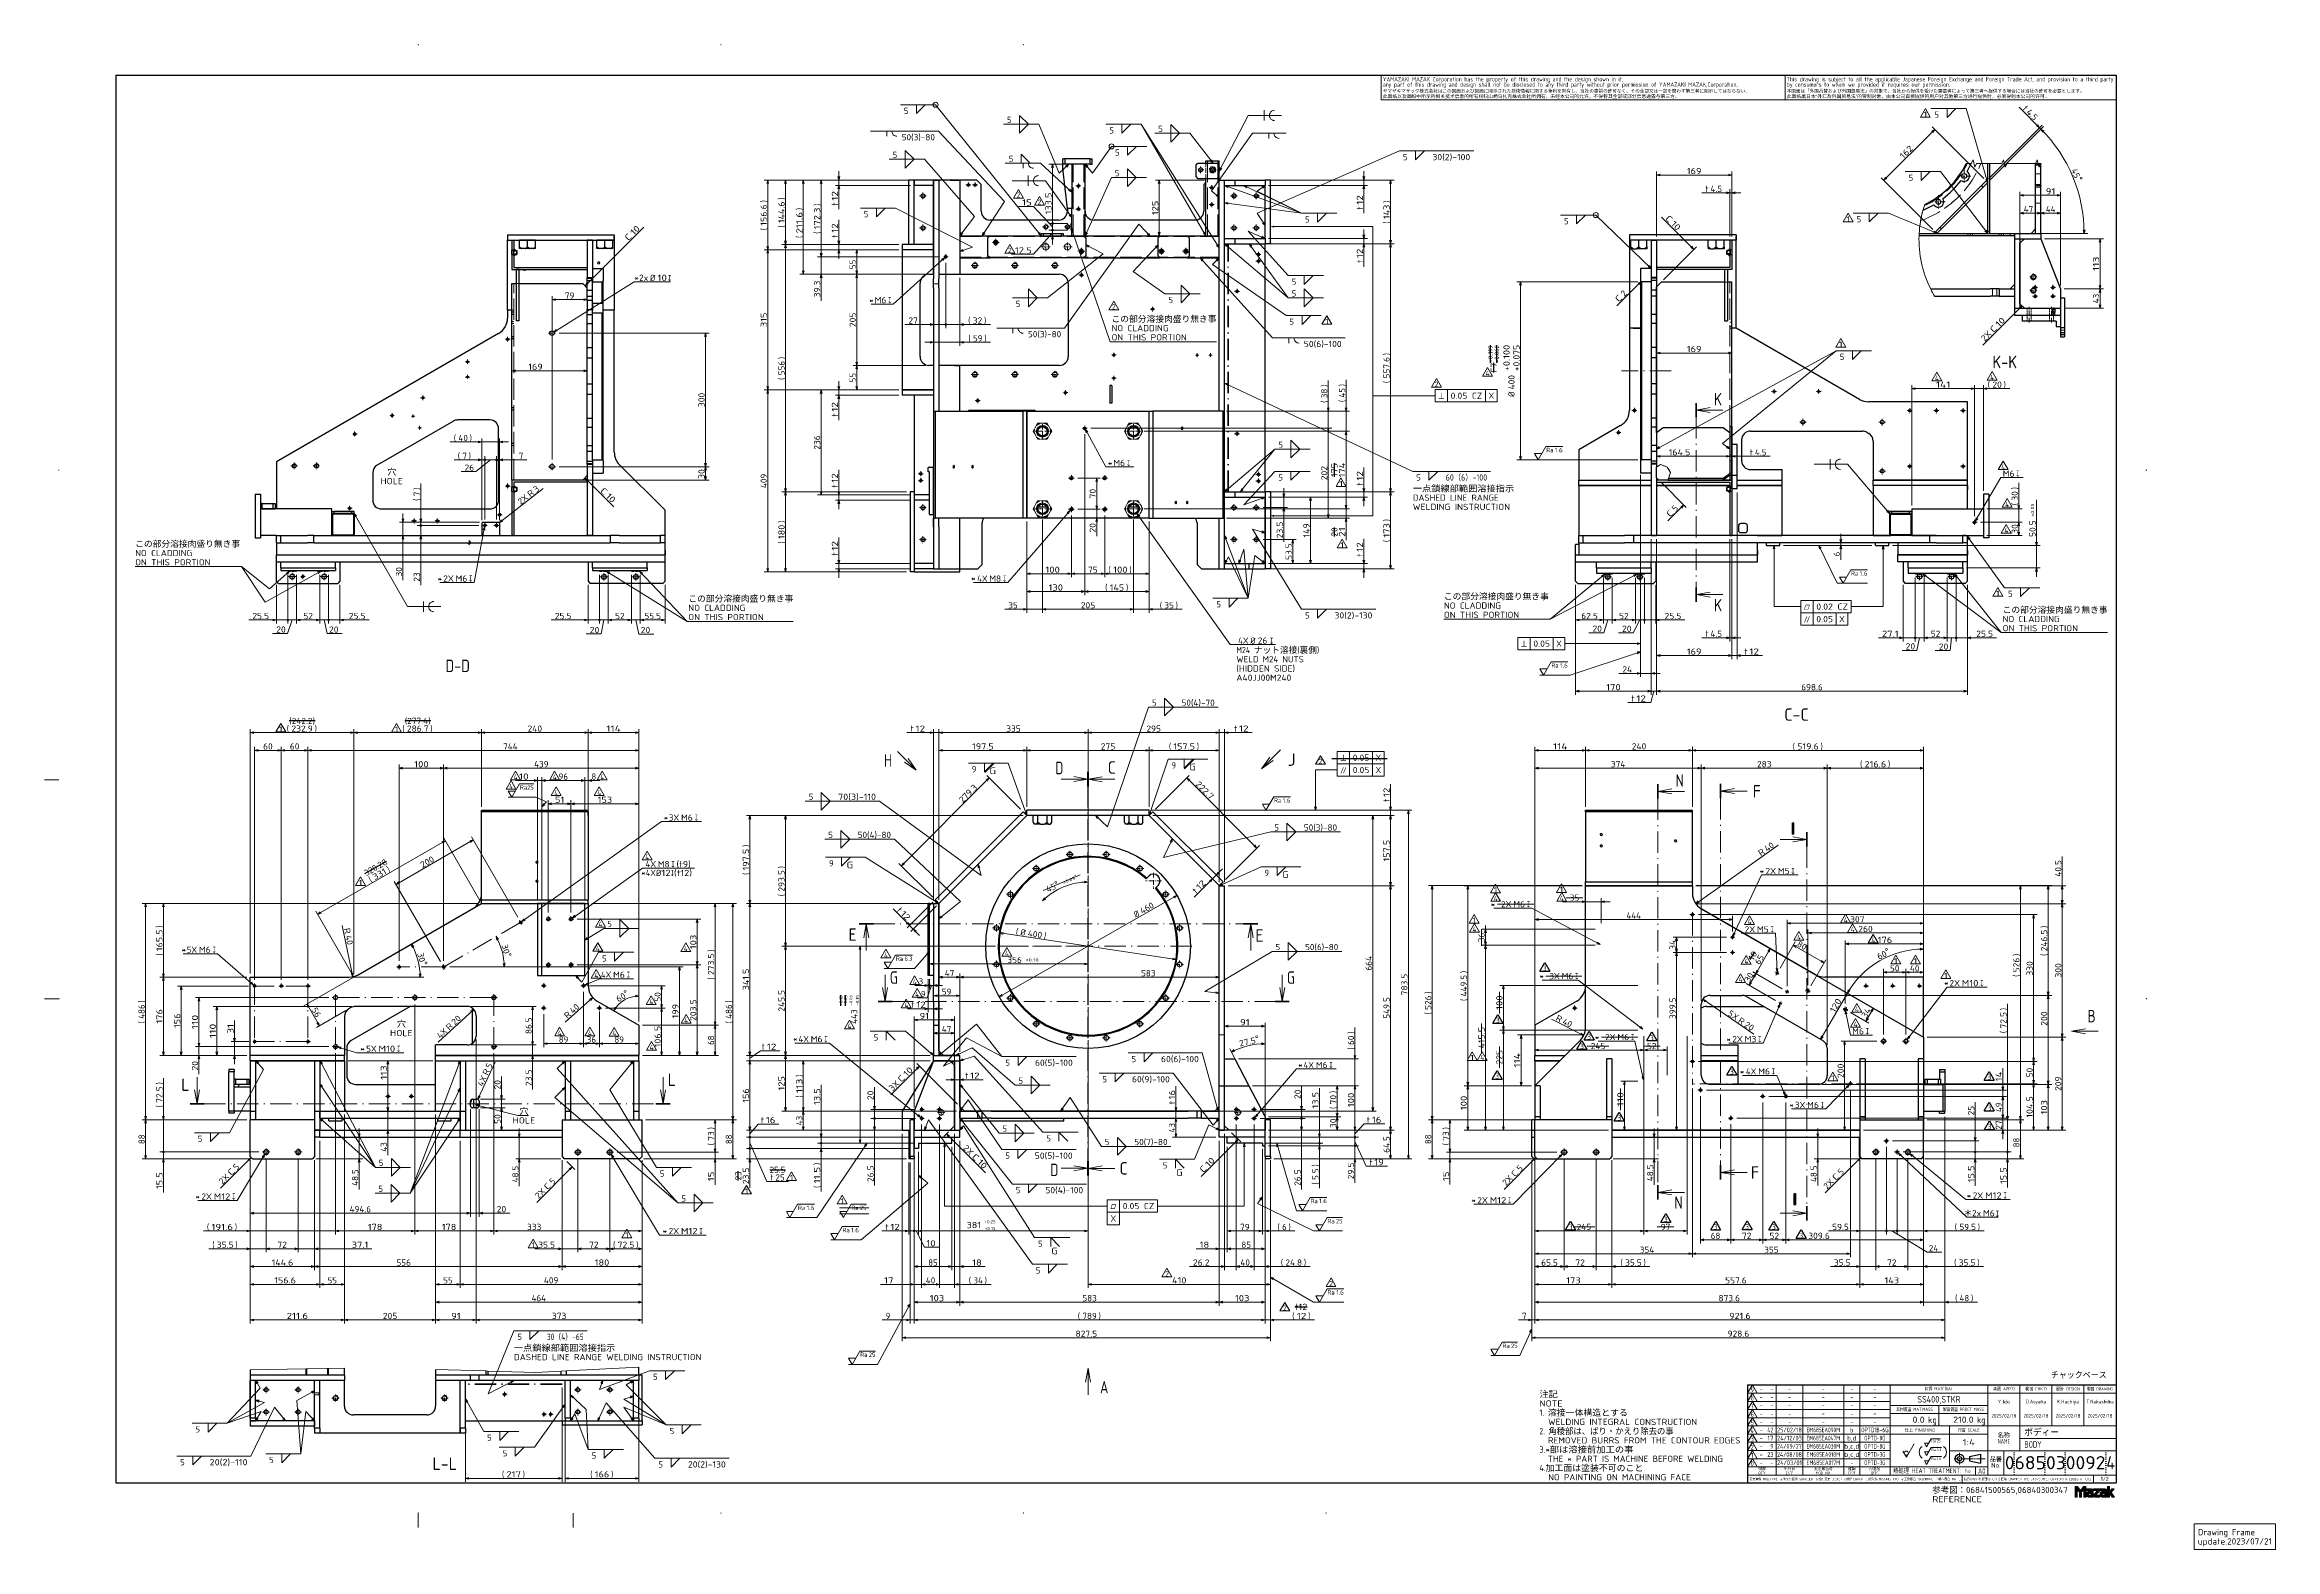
# Model space of a CAD drawing. Extents: x 0 to 1254, y -12 to 833.
import ezdxf
from ezdxf.enums import TextEntityAlignment as Align

# ---------------------------------------------------------------- set-up
doc = ezdxf.new("R2010")
doc.units = 0
for name, pattern in [('DASHDOT', [18.5, 12, -3, 0.5, -3]), ('DASHED', [15, 12, -3]), ('DASHSPACE', [30, 12, -18]), ('DOT', [3.5, 0.5, -3])]:
    doc.linetypes.add(name, pattern=pattern)
doc.layers.get('0').update_dxf_attribs({"lineweight": 13})
doc.layers.add('2', color=7, linetype='Continuous', lineweight=13)
doc.styles.add('GDT', font='gdt.shx')
doc.styles.get("Standard").update_dxf_attribs({"font": 'isocp.shx'})
doc.dimstyles.get("Standard").update_dxf_attribs({"dimtxt": 2.5, "dimasz": 2.5, "dimexe": 1.25, "dimexo": 0.625, "dimtad": 1, "dimcen": 2.5, "dimadec": 0, "dimazin": 0, "dimtfac": 1, "dimtmove": 0, "dimatfit": 0, "dimfxl": 1, "dimarcsym": 0})

# ---------------------------------------------------------------- blocks, each defined once
blk = doc.blocks.new('*D1')
at = {"color": 7, "lineweight": 13}
for p, q in [((622.711303, 402.926621), (768.336303, 402.926621)), ((766.336303, 207.051621), (766.336303, 402.926621)), ((690.836303, 207.051621), (768.336303, 207.051621))]:
    blk.add_line(p, q, dxfattribs=at)
for points in [[(766.853942, 400.994767), (766.336303, 402.926621), (765.818664, 400.994767)], [(765.818664, 208.983475), (766.336303, 207.051621), (766.853942, 208.983475)]]:
    blk.add_lwpolyline(points, dxfattribs=at)
at = {"color": 7, "lineweight": 13, "width": 0.8352}
blk.add_text('783.5', height=3.5, rotation=90, dxfattribs=at).set_placement((765.836303, 298.933919), (765.836303, 311.044324), align=Align.FIT)
blk = doc.blocks.new('*D2')
at = {"color": 7, "lineweight": 13}
for p, q in [((624.246837, 403.462159), (643.250518, 422.465836)), ((641.836303, 421.051621), (681.204475, 381.683449)), ((663.615005, 364.093983), (682.61869, 383.097665))]:
    blk.add_line(p, q, dxfattribs=at)
for points in [[(643.568355, 420.051621), (641.836303, 421.051621), (642.836303, 419.319573)], [(679.472419, 382.683449), (681.204475, 381.683449), (680.204475, 383.415501)]]:
    blk.add_lwpolyline(points, dxfattribs=at)
at = {"color": 7, "lineweight": 13, "width": 0.835201}
blk.add_text('222.7', height=3.5, rotation=314.999987, dxfattribs=at).set_placement((646.395633, 417.19941), (654.958984, 408.636056), align=Align.FIT)
blk = doc.blocks.new('*D3')
at = {"color": 7, "lineweight": 13}
for p, q in [((481.46257, 371.677891), (530.836303, 421.051621)), ((548.425769, 403.462159), (529.422088, 422.465836)), ((499.052039, 354.088423), (480.048362, 373.092103))]:
    blk.add_line(p, q, dxfattribs=at)
for points in [[(529.836303, 419.319573), (530.836303, 421.051621), (529.104251, 420.051621)], [(482.46257, 373.409939), (481.46257, 371.677891), (483.194625, 372.677891)]]:
    blk.add_lwpolyline(points, dxfattribs=at)
at = {"color": 7, "lineweight": 13, "width": 0.835201}
blk.add_text('279.3', height=3.5, rotation=45.000013, dxfattribs=at).set_placement((515.912521, 406.834946), (524.475871, 415.398301), align=Align.FIT)
blk = doc.blocks.new('*D4')
at = {"color": 7, "lineweight": 13}
blk.add_line((536.893169, 333.993148), (635.779437, 319.110094), dxfattribs=at)
for points in [[(538.880542, 334.217502), (536.893169, 333.993148), (538.726463, 333.193756)], [(633.792064, 318.88574), (635.779437, 319.110094), (633.946143, 319.909486)]]:
    blk.add_lwpolyline(points, dxfattribs=at)
for s, p in [('(', (545.609035, 333.186982)), ('%%c', (548.158359, 332.803292)), (')', (561.276943, 330.828856))]:
    blk.add_text(s, height=3.5, rotation=351.440827, dxfattribs=at).set_placement(p)
at = {"color": 7, "lineweight": 13, "width": 0.854609}
blk.add_text('400', height=3.5, rotation=351.440826, dxfattribs=at).set_placement((552.259715, 332.186011), (560.288082, 330.977685), align=Align.FIT)
blk = doc.blocks.new('*D5')
at = {"color": 7, "lineweight": 13}
blk.add_line((506.336303, 251.551621), (527.398864, 251.551621), dxfattribs=at)
for points in [[(509.404449, 251.033982), (511.336303, 251.551621), (509.404449, 252.06926)], [(516.268157, 252.06926), (514.336303, 251.551621), (516.268157, 251.033982)]]:
    blk.add_lwpolyline(points, dxfattribs=at)
for s, width, p, p2 in [('t', 1.09249, (517.223861, 252.051621), (519.044677, 252.051621)), ('12', 0.868247, (520.044677, 252.051621), (525.398864, 252.051621))]:
    blk.add_text(s, height=3.5, dxfattribs=dict(at, width=width)).set_placement(p, p2, align=Align.FIT)
blk = doc.blocks.new('*D6')
at = {"color": 7, "lineweight": 13}
blk.add_line((646.007102, 354.105443), (661.92665, 370.024987), dxfattribs=at)
for points in [[(655.26979, 362.636082), (656.26979, 364.36813), (654.537742, 363.36813)], [(659.391113, 368.221501), (658.391113, 366.489453), (660.123161, 367.489453)]]:
    blk.add_lwpolyline(points, dxfattribs=at)
for s, rotation, width, p, p2 in [('t', 45, 1.092485, (647.067767, 355.87321), (648.355274, 357.160716)), ('12', 45.000014, 0.868247, (649.062374, 357.867823), (652.848358, 361.653809))]:
    blk.add_text(s, height=3.5, rotation=rotation, dxfattribs=dict(at, width=width)).set_placement(p, p2, align=Align.FIT)
blk = doc.blocks.new('*D7')
at = {"color": 7, "lineweight": 13}
blk.add_line((536.388923, 298.064622), (636.283683, 355.038621), dxfattribs=at)
for points in [[(634.862033, 353.631884), (636.283683, 355.038621), (634.349128, 354.531178)], [(537.810573, 299.471358), (536.388923, 298.064622), (538.323478, 298.572064)]]:
    blk.add_lwpolyline(points, dxfattribs=at)
at = {"color": 7, "lineweight": 13, "width": 0.854609}
blk.add_text('460', height=3.5, rotation=29.697856, dxfattribs=at).set_placement((616.757259, 344.477521), (623.809642, 348.499779), align=Align.FIT)
at = {"color": 7, "lineweight": 13}
blk.add_text('%%c', height=3.5, rotation=29.69785, dxfattribs=at).set_placement((613.154485, 342.422715))
blk = doc.blocks.new('*D10')
at = {"color": 5, "lineweight": 13}
for p, q in [((526.086303, 326.551621), (456.208953, 326.551621)), ((458.208953, 215.801621), (458.208953, 326.551621)), ((489.086303, 215.801621), (456.208953, 215.801621))]:
    blk.add_line(p, q, dxfattribs=at)
for points in [[(458.726592, 324.61977), (458.208953, 326.551621), (457.691314, 324.61977)], [(457.691314, 217.733475), (458.208953, 215.801621), (458.726592, 217.733475)]]:
    blk.add_lwpolyline(points, dxfattribs=at)
for s, height, width, p, p2 in [('-0.05', 1.75, 0.781316, (453.858947, 293.141606), (453.858947, 299.196809)), ('443', 3.5, 0.854609, (456.65895, 282.922822), (456.65895, 291.041604)), ('-0.15', 1.75, 0.781316, (457.708953, 293.141606), (457.708953, 299.196809))]:
    blk.add_text(s, height=height, rotation=90, dxfattribs=dict(at, width=width)).set_placement(p, p2, align=Align.FIT)
blk = doc.blocks.new('*D12')
at = {"color": 7, "lineweight": 13}
for p, q in [((675.802879, 249.950646), (665.962226, 268.854367)), ((685.836303, 231.051621), (685.836303, 273.717526))]:
    blk.add_line(p, q, dxfattribs=at)
for points in [[(668.360275, 268.431527), (666.885726, 267.080346), (668.838317, 267.513226)], [(683.904449, 271.199887), (685.836303, 271.717526), (683.904449, 272.235162)]]:
    blk.add_lwpolyline(points, dxfattribs=at)
blk.add_arc((685.836303, 230.676621), 41.040905, 90.000003, 117.500004, dxfattribs=at)
blk.add_text('%%d', height=3.5, rotation=11.549257, dxfattribs=at).set_placement((680.700179, 272.740899))
at = {"color": 7, "lineweight": 13, "width": 0.836938}
blk.add_text('27.5', height=3.5, rotation=11.549237, dxfattribs=at).set_placement((671.683738, 270.183942), (680.840324, 272.055066), align=Align.FIT)
blk = doc.blocks.new('*D13')
at = {"color": 7, "lineweight": 13}
for p, q in [((499.586303, 264.176621), (499.586303, 279.702943)), ((499.586303, 277.702943), (511.336303, 277.702943)), ((511.336303, 264.176621), (511.336303, 279.702943))]:
    blk.add_line(p, q, dxfattribs=at)
for points in [[(501.518157, 278.220582), (499.586303, 277.702943), (501.518157, 277.185303)], [(509.404449, 277.185303), (511.336303, 277.702943), (509.404449, 278.220582)]]:
    blk.add_lwpolyline(points, dxfattribs=at)
at = {"color": 7, "lineweight": 13, "width": 0.868247}
blk.add_text('47', height=3.5, dxfattribs=at).set_placement((504.127471, 278.202943), (509.481658, 278.202943), align=Align.FIT)
blk = doc.blocks.new('*D14')
at = {"color": 7, "lineweight": 13}
for p, q in [((481.961303, 221.176621), (481.961303, 104.551621)), ((688.836303, 205.051621), (688.836303, 104.551621)), ((481.961303, 106.551621), (688.836303, 106.551621))]:
    blk.add_line(p, q, dxfattribs=at)
for points in [[(483.893157, 107.06926), (481.961303, 106.551621), (483.893157, 106.033982)], [(686.904449, 106.033982), (688.836303, 106.551621), (686.904449, 107.06926)]]:
    blk.add_lwpolyline(points, dxfattribs=at)
at = {"color": 7, "lineweight": 13, "width": 0.8352}
blk.add_text('827.5', height=3.5, dxfattribs=at).set_placement((579.343601, 107.051621), (591.454005, 107.051621), align=Align.FIT)
blk = doc.blocks.new('*D15')
at = {"color": 214, "lineweight": 13}
for p, q in [((680.124336, 230.371117), (703.418128, 257.553033)), ((703.418128, 257.553033), (725.779754, 257.553033))]:
    blk.add_line(p, q, dxfattribs=at)
blk.add_lwpolyline([(680.988357, 232.174851), (680.124336, 230.371117), (681.774467, 231.501183)], dxfattribs=at)
for s, width, p, p2 in [('4X', 0.953546, (707.449989, 258.053033), (713.330192, 258.053033)), ('M6', 0.967101, (714.3302, 258.053033), (720.93872, 258.053033))]:
    blk.add_text(s, height=3.5, dxfattribs=dict(at, width=width)).set_placement(p, p2, align=Align.FIT)
at = {"color": 214, "lineweight": 13, "style": 'GDT', "width": 0.52601}
blk.add_text('x', height=3.5, dxfattribs=at).set_placement((721.93872, 258.053033), (723.779754, 258.053033), align=Align.FIT)
blk = doc.blocks.new('*D16')
at = {"color": 214, "lineweight": 13}
for p, q in [((440.964858, 272.109986), (421.635101, 272.109986)), ((492.255111, 230.275666), (440.964858, 272.109986))]:
    blk.add_line(p, q, dxfattribs=at)
blk.add_lwpolyline([(490.4309, 231.095574), (492.255111, 230.275666), (491.08525, 231.897835)], dxfattribs=at)
blk.add_arc((492.836303, 229.801621), 0.75, 348.009231, 170.000007, dxfattribs=at)
for s, width, p, p2 in [('4X', 0.953544, (423.635101, 272.609986), (429.515289, 272.609986)), ('M6', 0.967101, (430.515304, 272.609986), (437.123824, 272.609986))]:
    blk.add_text(s, height=3.5, dxfattribs=dict(at, width=width)).set_placement(p, p2, align=Align.FIT)
at = {"color": 214, "lineweight": 13, "style": 'GDT', "width": 0.52601}
blk.add_text('x', height=3.5, dxfattribs=at).set_placement((438.123824, 272.609986), (439.964858, 272.609986), align=Align.FIT)
blk = doc.blocks.new('*D17')
at = {"color": 7, "lineweight": 13}
for p, q in [((622.711303, 399.926621), (748.336303, 399.926621)), ((746.336303, 233.926621), (746.336303, 399.926621)), ((659.586303, 233.926621), (748.336303, 233.926621))]:
    blk.add_line(p, q, dxfattribs=at)
for points in [[(746.853942, 397.994767), (746.336303, 399.926621), (745.818664, 397.994767)], [(745.818664, 235.858475), (746.336303, 233.926621), (746.853942, 235.858475)]]:
    blk.add_lwpolyline(points, dxfattribs=at)
at = {"color": 7, "lineweight": 13, "width": 0.839874}
blk.add_text('664', height=3.5, rotation=90, dxfattribs=at).set_placement((745.836303, 312.867228), (745.836303, 320.986014), align=Align.FIT)
blk = doc.blocks.new('*D18')
at = {"color": 7, "lineweight": 13}
for p, q in [((663.086303, 281.577279), (685.836303, 281.577279)), ((685.836303, 231.051621), (685.836303, 283.577279))]:
    blk.add_line(p, q, dxfattribs=at)
for points in [[(665.018157, 282.094918), (663.086303, 281.577279), (665.018157, 281.059643)], [(683.904449, 281.059643), (685.836303, 281.577279), (683.904449, 282.094918)]]:
    blk.add_lwpolyline(points, dxfattribs=at)
at = {"color": 7, "lineweight": 13, "width": 1.036294}
blk.add_text('91', height=3.5, dxfattribs=at).set_placement((671.78421, 282.077279), (677.138397, 282.077279), align=Align.FIT)
blk = doc.blocks.new('*D19')
at = {"color": 7, "lineweight": 13}
for p, q in [((488.586303, 235.926621), (488.586303, 287.104981)), ((488.586303, 285.104981), (511.336303, 285.104981)), ((511.336303, 261.676621), (511.336303, 287.104981))]:
    blk.add_line(p, q, dxfattribs=at)
for points in [[(490.518157, 285.62262), (488.586303, 285.104981), (490.518157, 284.587342)], [(509.404449, 284.587342), (511.336303, 285.104981), (509.404449, 285.62262)]]:
    blk.add_lwpolyline(points, dxfattribs=at)
at = {"color": 7, "lineweight": 13, "width": 1.036294}
blk.add_text('91', height=3.5, dxfattribs=at).set_placement((491.64511, 285.604981), (496.999297, 285.604981), align=Align.FIT)
blk = doc.blocks.new('*D20')
at = {"color": 5, "lineweight": 13}
blk.add_line((561.078607, 357.929967), (582.00835, 366.599351), dxfattribs=at)
for points in [[(561.841205, 353.778769), (560.841205, 352.046719), (562.573257, 353.046719)], [(584.404451, 362.089497), (586.336303, 362.607133), (584.404451, 363.124772)]]:
    blk.add_lwpolyline(points, dxfattribs=at)
blk.add_arc((586.336303, 326.551621), 36.055511, 90.000003, 135, dxfattribs=at)
for s, height, rotation, width, p, p2 in [('%%p0.05', 1.75, 22.499987, 0.948387, (572.65322, 361.398396), (579.443734, 364.211117)), ('45', 3.5, 22.50001, 0.868247, (563.730003, 356.755185), (568.676631, 358.804146))]:
    blk.add_text(s, height=height, rotation=rotation, dxfattribs=dict(at, width=width)).set_placement(p, p2, align=Align.FIT)
for height, p in [(1.75, (579.175855, 364.857835)), (3.5, (568.40875, 359.45086))]:
    blk.add_text('%%d', height=height, rotation=22.500001, dxfattribs=at).set_placement(p)
blk = doc.blocks.new('*D21')
at = {"color": 7, "lineweight": 13}
for p, q in [((685.836303, 206.301621), (685.836303, 114.551621)), ((688.836303, 206.301621), (688.836303, 114.551621)), ((680.836303, 116.551621), (713.59143, 116.551621))]:
    blk.add_line(p, q, dxfattribs=at)
for points in [[(683.904449, 116.033982), (685.836303, 116.551621), (683.904449, 117.06926)], [(690.768157, 117.06926), (688.836303, 116.551621), (690.768157, 116.033982)]]:
    blk.add_lwpolyline(points, dxfattribs=at)
for s, p in [('(', (701.081176, 117.051621)), (')', (710.013397, 117.051621))]:
    blk.add_text(s, height=3.5, dxfattribs=at).set_placement(p)
at = {"color": 7, "lineweight": 13, "width": 0.868247}
blk.add_text('12', height=3.5, dxfattribs=at).set_placement((703.65921, 117.051621), (709.013397, 117.051621), align=Align.FIT)
blk = doc.blocks.new('*D22')
at = {"color": 7, "lineweight": 13}
for p, q in [((586.336303, 266.301621), (586.336303, 134.551621)), ((688.836303, 206.301621), (688.836303, 134.551621)), ((586.336303, 136.551621), (688.836303, 136.551621))]:
    blk.add_line(p, q, dxfattribs=at)
for points in [[(588.268155, 137.06926), (586.336303, 136.551621), (588.268155, 136.033982)], [(686.904449, 136.033982), (688.836303, 136.551621), (686.904449, 137.06926)]]:
    blk.add_lwpolyline(points, dxfattribs=at)
at = {"color": 7, "lineweight": 13, "width": 0.854609}
blk.add_text('410', height=3.5, dxfattribs=at).set_placement((633.526908, 137.051621), (641.645698, 137.051621), align=Align.FIT)
blk = doc.blocks.new('*D23')
at = {"color": 5, "lineweight": 13}
blk.add_line((497.336303, 316.551621), (586.336303, 316.551621), dxfattribs=at)
for points in [[(499.268157, 317.069259), (497.336303, 316.551621), (499.268157, 316.033983)], [(584.404451, 316.033983), (586.336303, 316.551621), (584.404451, 317.069259)]]:
    blk.add_lwpolyline(points, dxfattribs=at)
for s, height, width, p, p2 in [('356', 3.5, 0.854609, (541.010467, 317.051621), (549.129257, 317.051621)), ('%%p0.10', 1.75, 0.948387, (551.229251, 317.926621), (558.579252, 317.926621))]:
    blk.add_text(s, height=height, dxfattribs=dict(at, width=width)).set_placement(p, p2, align=Align.FIT)
blk = doc.blocks.new('*D24')
at = {"color": 5, "lineweight": 13}
for p, q in [((496.586303, 308.051621), (496.586303, 289.398133)), ((499.586303, 302.404607), (499.586303, 289.398133)), ((484.925956, 291.398133), (504.586303, 291.398133))]:
    blk.add_line(p, q, dxfattribs=at)
for points in [[(494.654449, 290.880494), (496.586303, 291.398133), (494.654449, 291.915772)], [(501.518157, 291.915772), (499.586303, 291.398133), (501.518157, 290.880494)]]:
    blk.add_lwpolyline(points, dxfattribs=at)
for s, width, p, p2 in [('t', 1.09249, (486.925956, 291.898133), (488.746772, 291.898133)), ('12', 0.868247, (489.746772, 291.898133), (495.100959, 291.898133))]:
    blk.add_text(s, height=3.5, dxfattribs=dict(at, width=width)).set_placement(p, p2, align=Align.FIT)
blk = doc.blocks.new('*D25')
at = {"color": 7, "lineweight": 13}
for p, q in [((488.586303, 217.176621), (488.586303, 124.551621)), ((514.336303, 217.176621), (514.336303, 124.551621)), ((488.586303, 126.551621), (514.336303, 126.551621))]:
    blk.add_line(p, q, dxfattribs=at)
for points in [[(490.518157, 127.06926), (488.586303, 126.551621), (490.518157, 126.033982)], [(512.404449, 126.033982), (514.336303, 126.551621), (512.404449, 127.06926)]]:
    blk.add_lwpolyline(points, dxfattribs=at)
at = {"color": 7, "lineweight": 13, "width": 0.854609}
blk.add_text('103', height=3.5, dxfattribs=at).set_placement((497.401908, 127.051621), (505.520698, 127.051621), align=Align.FIT)
blk = doc.blocks.new('*D26')
at = {"color": 7, "lineweight": 13}
for p, q in [((514.336303, 217.176621), (514.336303, 124.551621)), ((660.086303, 217.176621), (660.086303, 124.551621)), ((514.336303, 126.551621), (660.086303, 126.551621))]:
    blk.add_line(p, q, dxfattribs=at)
for points in [[(516.268157, 127.06926), (514.336303, 126.551621), (516.268157, 126.033982)], [(658.154449, 126.033982), (660.086303, 126.551621), (658.154449, 127.06926)]]:
    blk.add_lwpolyline(points, dxfattribs=at)
at = {"color": 7, "lineweight": 13, "width": 0.854609}
blk.add_text('583', height=3.5, dxfattribs=at).set_placement((583.15191, 127.051621), (591.270696, 127.051621), align=Align.FIT)
blk = doc.blocks.new('*D27')
at = {"color": 7, "lineweight": 13}
for p, q in [((660.086303, 217.176621), (660.086303, 124.551621)), ((685.836303, 217.176621), (685.836303, 124.551621)), ((660.086303, 126.551621), (685.836303, 126.551621))]:
    blk.add_line(p, q, dxfattribs=at)
for points in [[(662.018157, 127.06926), (660.086303, 126.551621), (662.018157, 126.033982)], [(683.904449, 126.033982), (685.836303, 126.551621), (683.904449, 127.06926)]]:
    blk.add_lwpolyline(points, dxfattribs=at)
at = {"color": 7, "lineweight": 13, "width": 0.854609}
blk.add_text('103', height=3.5, dxfattribs=at).set_placement((668.901908, 127.051621), (677.020698, 127.051621), align=Align.FIT)
blk = doc.blocks.new('*D28')
at = {"color": 7, "lineweight": 13}
for p, q in [((716.336303, 216.301621), (716.336303, 246.7174)), ((686.336303, 215.801621), (718.336303, 215.801621)), ((687.836303, 219.176621), (718.336303, 219.176621))]:
    blk.add_line(p, q, dxfattribs=at)
blk.add_lwpolyline([(715.818664, 221.108475), (716.336303, 219.176621), (716.853942, 221.108475)], dxfattribs=at)
at = {"color": 7, "lineweight": 13, "const_width": 0.5}
for points in [[(716.586303, 215.801621, 1), (716.086303, 215.801621)], [(716.086303, 215.801621, 1), (716.586303, 215.801621)]]:
    blk.add_lwpolyline(points, format="xyb", dxfattribs=at)
at = {"color": 7, "lineweight": 13}
blk.add_circle((716.336303, 215.801621), 0.5, dxfattribs=at)
at = {"color": 7, "lineweight": 13, "width": 0.836938}
blk.add_text('13.5', height=3.5, rotation=90, dxfattribs=at).set_placement((715.836303, 235.37159), (715.836303, 244.7174), align=Align.FIT)
blk = doc.blocks.new('*D29')
at = {"color": 7, "lineweight": 13}
for p, q in [((686.336303, 215.801621), (718.336303, 215.801621)), ((687.836303, 214.426621), (718.336303, 214.426621)), ((716.336303, 216.301621), (716.336303, 220.801621)), ((716.336303, 190.589249), (716.336303, 215.301621))]:
    blk.add_line(p, q, dxfattribs=at)
blk.add_lwpolyline([(716.853942, 212.494767), (716.336303, 214.426621), (715.818664, 212.494767)], dxfattribs=at)
at = {"color": 7, "lineweight": 13, "const_width": 0.5}
for points in [[(716.586303, 215.801621, 1), (716.086303, 215.801621)], [(716.086303, 215.801621, 1), (716.586303, 215.801621)]]:
    blk.add_lwpolyline(points, format="xyb", dxfattribs=at)
at = {"color": 7, "lineweight": 13}
blk.add_circle((716.336303, 215.801621), 0.5, dxfattribs=at)
for s, p in [(')', (715.836303, 202.748505)), ('(', (715.836303, 192.589249))]:
    blk.add_text(s, height=3.5, rotation=90.000003, dxfattribs=at).set_placement(p)
at = {"color": 7, "lineweight": 13, "width": 0.840154}
blk.add_text('5.5', height=3.5, rotation=90, dxfattribs=at).set_placement((715.836303, 195.167298), (715.836303, 201.748505), align=Align.FIT)
blk = doc.blocks.new('*D30')
at = {"color": 7, "lineweight": 13}
for p, q in [((687.836303, 230.676621), (728.336303, 230.676621)), ((726.336303, 223.176621), (726.336303, 230.676621)), ((687.836303, 223.176621), (728.336303, 223.176621))]:
    blk.add_line(p, q, dxfattribs=at)
for points in [[(726.853942, 228.744767), (726.336303, 230.676621), (725.818664, 228.744767)], [(725.818664, 225.108475), (726.336303, 223.176621), (726.853942, 225.108475)]]:
    blk.add_lwpolyline(points, dxfattribs=at)
at = {"color": 7, "lineweight": 13, "width": 0.868247}
blk.add_text('30', height=3.5, rotation=90, dxfattribs=at).set_placement((725.836303, 224.36744), (725.836303, 229.721627), align=Align.FIT)
blk = doc.blocks.new('*D31')
at = {"color": 7, "lineweight": 13}
for p, q in [((678.726379, 248.176621), (728.336303, 248.176621)), ((726.336303, 230.676621), (726.336303, 248.176621)), ((687.836303, 230.676621), (728.336303, 230.676621))]:
    blk.add_line(p, q, dxfattribs=at)
for points in [[(726.853942, 246.244767), (726.336303, 248.176621), (725.818664, 246.244767)], [(725.818664, 232.608475), (726.336303, 230.676621), (726.853942, 232.608475)]]:
    blk.add_lwpolyline(points, dxfattribs=at)
for s, p in [(')', (725.836303, 243.994187)), ('(', (725.836303, 235.061967))]:
    blk.add_text(s, height=3.5, rotation=90.000003, dxfattribs=at).set_placement(p)
at = {"color": 7, "lineweight": 13, "width": 0.868247}
blk.add_text('70', height=3.5, rotation=90, dxfattribs=at).set_placement((725.836303, 237.64), (725.836303, 242.994187), align=Align.FIT)
blk = doc.blocks.new('*D32')
at = {"color": 7, "lineweight": 13}
for p, q in [((486.586303, 233.926621), (424.336303, 233.926621)), ((426.336303, 223.176621), (426.336303, 233.926621)), ((486.586303, 223.176621), (424.336303, 223.176621))]:
    blk.add_line(p, q, dxfattribs=at)
for points in [[(426.853942, 231.994767), (426.336303, 233.926621), (425.818664, 231.994767)], [(425.818664, 225.108475), (426.336303, 223.176621), (426.853942, 225.108475)]]:
    blk.add_lwpolyline(points, dxfattribs=at)
at = {"color": 7, "lineweight": 13, "width": 0.868247}
blk.add_text('43', height=3.5, rotation=90, dxfattribs=at).set_placement((425.836303, 225.874528), (425.836303, 231.228715), align=Align.FIT)
blk = doc.blocks.new('*D33')
at = {"color": 7, "lineweight": 13}
for p, q in [((497.586303, 262.176621), (424.336303, 262.176621)), ((426.336303, 233.926621), (426.336303, 262.176621)), ((486.586303, 233.926621), (424.336303, 233.926621))]:
    blk.add_line(p, q, dxfattribs=at)
for points in [[(426.853942, 260.244767), (426.336303, 262.176621), (425.818664, 260.244767)], [(425.818664, 235.858475), (426.336303, 233.926621), (426.853942, 235.858475)]]:
    blk.add_lwpolyline(points, dxfattribs=at)
for s, p in [(')', (425.836303, 253.111016)), ('(', (425.836303, 241.414193))]:
    blk.add_text(s, height=3.5, rotation=90.000003, dxfattribs=at).set_placement(p)
at = {"color": 7, "lineweight": 13, "width": 0.854609}
blk.add_text('113', height=3.5, rotation=90, dxfattribs=at).set_placement((425.836303, 243.992226), (425.836303, 252.111016), align=Align.FIT)
blk = doc.blocks.new('*D34')
at = {"color": 7, "lineweight": 13}
for p, q in [((648.086303, 229.926621), (633.754394, 229.926621)), ((635.754394, 219.176621), (635.754394, 229.926621)), ((658.086303, 219.176621), (633.754394, 219.176621))]:
    blk.add_line(p, q, dxfattribs=at)
for points in [[(636.272033, 227.994767), (635.754394, 229.926621), (635.236755, 227.994767)], [(635.236755, 221.108475), (635.754394, 219.176621), (636.272033, 221.108475)]]:
    blk.add_lwpolyline(points, dxfattribs=at)
at = {"color": 7, "lineweight": 13, "width": 0.868247}
blk.add_text('43', height=3.5, rotation=90, dxfattribs=at).set_placement((635.254394, 221.874528), (635.254394, 227.228715), align=Align.FIT)
blk = doc.blocks.new('*D35')
at = {"color": 7, "lineweight": 13}
blk.add_line((635.754394, 224.926621), (635.754394, 247.830247), dxfattribs=at)
for points in [[(635.236755, 235.858475), (635.754394, 233.926621), (636.272033, 235.858475)], [(636.272033, 227.994767), (635.754394, 229.926621), (635.236755, 227.994767)]]:
    blk.add_lwpolyline(points, dxfattribs=at)
for s, width, p, p2 in [('t', 1.09249, (635.254394, 237.655236), (635.254394, 239.476052)), ('16', 0.868247, (635.254394, 240.476052), (635.254394, 245.830239))]:
    blk.add_text(s, height=3.5, rotation=90, dxfattribs=dict(at, width=width)).set_placement(p, p2, align=Align.FIT)
blk = doc.blocks.new('*D36')
at = {"color": 7, "lineweight": 13}
for p, q in [((655.086303, 446.551621), (678.526435, 446.551621)), ((660.086303, 362.551621), (660.086303, 448.551621)), ((663.086303, 362.551621), (663.086303, 448.551621))]:
    blk.add_line(p, q, dxfattribs=at)
for points in [[(658.154449, 446.033982), (660.086303, 446.551621), (658.154449, 447.06926)], [(665.018157, 447.06926), (663.086303, 446.551621), (665.018157, 446.033982)]]:
    blk.add_lwpolyline(points, dxfattribs=at)
for s, width, p, p2 in [('t', 1.09249, (668.351432, 447.051621), (670.172248, 447.051621)), ('12', 0.868247, (671.172241, 447.051621), (676.526428, 447.051621))]:
    blk.add_text(s, height=3.5, dxfattribs=dict(at, width=width)).set_placement(p, p2, align=Align.FIT)
blk = doc.blocks.new('*D37')
at = {"color": 7, "lineweight": 13}
for p, q in [((586.336303, 386.801621), (586.336303, 448.551621)), ((586.336303, 446.551621), (660.086303, 446.551621)), ((660.086303, 362.551621), (660.086303, 448.551621))]:
    blk.add_line(p, q, dxfattribs=at)
for points in [[(588.268155, 447.06926), (586.336303, 446.551621), (588.268155, 446.033982)], [(658.154449, 446.033982), (660.086303, 446.551621), (658.154449, 447.06926)]]:
    blk.add_lwpolyline(points, dxfattribs=at)
at = {"color": 7, "lineweight": 13, "width": 0.854609}
blk.add_text('295', height=3.5, dxfattribs=at).set_placement((619.151908, 447.051621), (627.270698, 447.051621), align=Align.FIT)
blk = doc.blocks.new('*D38')
at = {"color": 7, "lineweight": 13}
for p, q in [((502.586303, 352.551621), (502.586303, 448.551621)), ((502.586303, 446.551621), (586.336303, 446.551621)), ((586.336303, 386.801621), (586.336303, 448.551621))]:
    blk.add_line(p, q, dxfattribs=at)
for points in [[(504.518157, 447.06926), (502.586303, 446.551621), (504.518157, 446.033982)], [(584.404451, 446.033982), (586.336303, 446.551621), (584.404451, 447.06926)]]:
    blk.add_lwpolyline(points, dxfattribs=at)
at = {"color": 7, "lineweight": 13, "width": 0.854609}
blk.add_text('335', height=3.5, dxfattribs=at).set_placement((540.401908, 447.051621), (548.520698, 447.051621), align=Align.FIT)
blk = doc.blocks.new('*D39')
at = {"color": 7, "lineweight": 13}
for p, q in [((484.595558, 446.551621), (507.586303, 446.551621)), ((499.586303, 352.551621), (499.586303, 448.551621)), ((502.586303, 352.551621), (502.586303, 448.551621))]:
    blk.add_line(p, q, dxfattribs=at)
for points in [[(497.654449, 446.033982), (499.586303, 446.551621), (497.654449, 447.06926)], [(504.518157, 447.06926), (502.586303, 446.551621), (504.518157, 446.033982)]]:
    blk.add_lwpolyline(points, dxfattribs=at)
for s, width, p, p2 in [('t', 1.09249, (486.595558, 447.051621), (488.416374, 447.051621)), ('12', 0.868247, (489.416374, 447.051621), (494.770561, 447.051621))]:
    blk.add_text(s, height=3.5, dxfattribs=dict(at, width=width)).set_placement(p, p2, align=Align.FIT)
blk = doc.blocks.new('*D40')
at = {"color": 7, "lineweight": 13}
for p, q in [((665.086303, 360.551621), (758.336303, 360.551621)), ((756.336303, 223.176621), (756.336303, 360.551621)), ((687.836303, 223.176621), (758.336303, 223.176621))]:
    blk.add_line(p, q, dxfattribs=at)
for points in [[(756.853942, 358.619771), (756.336303, 360.551621), (755.818664, 358.619771)], [(755.818664, 225.108475), (756.336303, 223.176621), (756.853942, 225.108475)]]:
    blk.add_lwpolyline(points, dxfattribs=at)
at = {"color": 7, "lineweight": 13, "width": 0.8352}
blk.add_text('549.5', height=3.5, rotation=90, dxfattribs=at).set_placement((755.836303, 285.808919), (755.836303, 297.919324), align=Align.FIT)
blk = doc.blocks.new('*D41')
at = {"color": 7, "lineweight": 13}
for p, q in [((622.711303, 399.926621), (758.336303, 399.926621)), ((756.336303, 360.551621), (756.336303, 399.926621)), ((665.086303, 360.551621), (758.336303, 360.551621))]:
    blk.add_line(p, q, dxfattribs=at)
for points in [[(756.853942, 397.994767), (756.336303, 399.926621), (755.818664, 397.994767)], [(755.818664, 362.483472), (756.336303, 360.551621), (756.853942, 362.483472)]]:
    blk.add_lwpolyline(points, dxfattribs=at)
at = {"color": 7, "lineweight": 13, "width": 0.8352}
blk.add_text('157.5', height=3.5, rotation=90, dxfattribs=at).set_placement((755.836303, 374.183919), (755.836303, 386.294324), align=Align.FIT)
blk = doc.blocks.new('*D42')
at = {"color": 7, "lineweight": 13}
for p, q in [((756.336303, 394.926621), (756.336303, 417.672944)), ((622.711303, 402.926621), (758.336303, 402.926621)), ((622.711303, 399.926621), (758.336303, 399.926621))]:
    blk.add_line(p, q, dxfattribs=at)
for points in [[(755.818664, 404.858475), (756.336303, 402.926621), (756.853942, 404.858475)], [(756.853942, 397.994767), (756.336303, 399.926621), (755.818664, 397.994767)]]:
    blk.add_lwpolyline(points, dxfattribs=at)
for s, width, p, p2 in [('12', 0.868247, (755.836303, 410.318757), (755.836303, 415.672944)), ('t', 1.09249, (755.836303, 407.497941), (755.836303, 409.318757))]:
    blk.add_text(s, height=3.5, rotation=90, dxfattribs=dict(at, width=width)).set_placement(p, p2, align=Align.FIT)
blk = doc.blocks.new('*D43')
at = {"color": 7, "lineweight": 13}
for p, q in [((687.836303, 223.176621), (758.336303, 223.176621)), ((756.336303, 207.051621), (756.336303, 223.176621)), ((690.836303, 207.051621), (758.336303, 207.051621))]:
    blk.add_line(p, q, dxfattribs=at)
for points in [[(756.853942, 221.244767), (756.336303, 223.176621), (755.818664, 221.244767)], [(755.818664, 208.983475), (756.336303, 207.051621), (756.853942, 208.983475)]]:
    blk.add_lwpolyline(points, dxfattribs=at)
at = {"color": 7, "lineweight": 13, "width": 0.836938}
blk.add_text('64.5', height=3.5, rotation=90, dxfattribs=at).set_placement((755.836303, 210.441216), (755.836303, 219.787026), align=Align.FIT)
blk = doc.blocks.new('*D44')
at = {"color": 7, "lineweight": 13}
for p, q in [((620.711303, 404.926621), (620.711303, 438.551621)), ((620.711303, 436.551621), (660.086303, 436.551621)), ((660.086303, 362.551621), (660.086303, 438.551621))]:
    blk.add_line(p, q, dxfattribs=at)
for points in [[(622.643154, 437.06926), (620.711303, 436.551621), (622.643154, 436.033982)], [(658.154449, 436.033982), (660.086303, 436.551621), (658.154449, 437.06926)]]:
    blk.add_lwpolyline(points, dxfattribs=at)
for s, p in [('(', (631.765567, 437.051621)), (')', (647.454006, 437.051621))]:
    blk.add_text(s, height=3.5, dxfattribs=at).set_placement(p)
at = {"color": 7, "lineweight": 13, "width": 0.8352}
blk.add_text('157.5', height=3.5, dxfattribs=at).set_placement((634.343601, 437.051621), (646.454006, 437.051621), align=Align.FIT)
blk = doc.blocks.new('*D45')
at = {"color": 7, "lineweight": 13}
for p, q in [((551.961303, 404.926621), (551.961303, 438.551621)), ((551.961303, 436.551621), (620.711303, 436.551621)), ((620.711303, 404.926621), (620.711303, 438.551621))]:
    blk.add_line(p, q, dxfattribs=at)
for points in [[(553.893154, 437.06926), (551.961303, 436.551621), (553.893154, 436.033982)], [(618.779453, 436.033982), (620.711303, 436.551621), (618.779453, 437.06926)]]:
    blk.add_lwpolyline(points, dxfattribs=at)
at = {"color": 7, "lineweight": 13, "width": 0.854609}
blk.add_text('275', height=3.5, dxfattribs=at).set_placement((593.510126, 437.051621), (601.628911, 437.051621), align=Align.FIT)
blk = doc.blocks.new('*D46')
at = {"color": 7, "lineweight": 13}
for p, q in [((502.586303, 352.551621), (502.586303, 438.551621)), ((502.586303, 436.551621), (551.961303, 436.551621)), ((551.961303, 404.926621), (551.961303, 438.551621))]:
    blk.add_line(p, q, dxfattribs=at)
for points in [[(504.518157, 437.06926), (502.586303, 436.551621), (504.518157, 436.033982)], [(550.029453, 436.033982), (551.961303, 436.551621), (550.029453, 437.06926)]]:
    blk.add_lwpolyline(points, dxfattribs=at)
at = {"color": 7, "lineweight": 13, "width": 0.8352}
blk.add_text('197.5', height=3.5, dxfattribs=at).set_placement((521.218604, 437.051621), (533.329006, 437.051621), align=Align.FIT)
blk = doc.blocks.new('*D47')
at = {"color": 7, "lineweight": 13}
for p, q in [((497.586303, 262.176621), (394.336303, 262.176621)), ((396.336303, 223.176621), (396.336303, 262.176621)), ((486.586303, 223.176621), (394.336303, 223.176621))]:
    blk.add_line(p, q, dxfattribs=at)
for points in [[(396.853942, 260.244767), (396.336303, 262.176621), (395.818664, 260.244767)], [(395.818664, 225.108475), (396.336303, 223.176621), (396.853942, 225.108475)]]:
    blk.add_lwpolyline(points, dxfattribs=at)
at = {"color": 7, "lineweight": 13, "width": 0.854609}
blk.add_text('156', height=3.5, rotation=90, dxfattribs=at).set_placement((395.836303, 238.617226), (395.836303, 246.736016), align=Align.FIT)
blk = doc.blocks.new('*D48')
at = {"color": 7, "lineweight": 13}
for p, q in [((497.586303, 265.176621), (394.336303, 265.176621)), ((396.336303, 257.176621), (396.336303, 270.176621)), ((396.336303, 263.676621), (402.273162, 267.790127)), ((402.273162, 267.790127), (413.19287, 267.790127)), ((497.586303, 262.176621), (394.336303, 262.176621))]:
    blk.add_line(p, q, dxfattribs=at)
for points in [[(395.818664, 267.108472), (396.336303, 265.176621), (396.853942, 267.108472)], [(396.853942, 260.244767), (396.336303, 262.176621), (395.818664, 260.244767)]]:
    blk.add_lwpolyline(points, dxfattribs=at)
for s, width, p, p2 in [('t', 1.09248, (403.017883, 268.290127), (404.838683, 268.290127)), ('12', 0.868247, (405.838683, 268.290127), (411.19287, 268.290127))]:
    blk.add_text(s, height=3.5, dxfattribs=dict(at, width=width)).set_placement(p, p2, align=Align.FIT)
blk = doc.blocks.new('*D49')
at = {"color": 7, "lineweight": 13}
for p, q in [((497.586303, 350.551621), (394.336303, 350.551621)), ((396.336303, 265.176621), (396.336303, 350.551621)), ((497.586303, 265.176621), (394.336303, 265.176621))]:
    blk.add_line(p, q, dxfattribs=at)
for points in [[(396.853942, 348.619769), (396.336303, 350.551621), (395.818664, 348.619769)], [(395.818664, 267.108472), (396.336303, 265.176621), (396.853942, 267.108472)]]:
    blk.add_lwpolyline(points, dxfattribs=at)
at = {"color": 7, "lineweight": 13, "width": 0.8352}
blk.add_text('341.5', height=3.5, rotation=90, dxfattribs=at).set_placement((395.836303, 301.808919), (395.836303, 313.919324), align=Align.FIT)
blk = doc.blocks.new('*D50')
at = {"color": 7, "lineweight": 13}
for p, q in [((549.961303, 399.926621), (394.336303, 399.926621)), ((396.336303, 350.551621), (396.336303, 399.926621)), ((497.586303, 350.551621), (394.336303, 350.551621))]:
    blk.add_line(p, q, dxfattribs=at)
for points in [[(396.853942, 397.994767), (396.336303, 399.926621), (395.818664, 397.994767)], [(395.818664, 352.483474), (396.336303, 350.551621), (396.853942, 352.483474)]]:
    blk.add_lwpolyline(points, dxfattribs=at)
for s, p in [(')', (395.836303, 382.294324)), ('(', (395.836303, 366.605885))]:
    blk.add_text(s, height=3.5, rotation=90.000003, dxfattribs=at).set_placement(p)
at = {"color": 7, "lineweight": 13, "width": 0.8352}
blk.add_text('197.5', height=3.5, rotation=90, dxfattribs=at).set_placement((395.836303, 369.183919), (395.836303, 381.294324), align=Align.FIT)
blk = doc.blocks.new('*D51')
at = {"color": 7, "lineweight": 13}
for p, q in [((396.336303, 219.676621), (396.336303, 228.176621)), ((396.336303, 221.176621), (401.061569, 226.608056)), ((401.061569, 226.608056), (412.653243, 226.608056)), ((486.586303, 223.176621), (394.336303, 223.176621)), ((486.586303, 219.176621), (394.336303, 219.176621))]:
    blk.add_line(p, q, dxfattribs=at)
blk.add_lwpolyline([(395.818664, 225.108475), (396.336303, 223.176621), (396.853942, 225.108475)], dxfattribs=at)
at = {"color": 7, "lineweight": 13, "const_width": 0.5}
for points in [[(396.586303, 219.176621, 1), (396.086303, 219.176621)], [(396.086303, 219.176621, 1), (396.586303, 219.176621)]]:
    blk.add_lwpolyline(points, format="xyb", dxfattribs=at)
at = {"color": 7, "lineweight": 13}
blk.add_circle((396.336303, 219.176621), 0.5, dxfattribs=at)
for s, width, p, p2 in [('t', 1.09248, (402.478256, 227.108056), (404.299056, 227.108056)), ('16', 0.868247, (405.299056, 227.108056), (410.653243, 227.108056))]:
    blk.add_text(s, height=3.5, dxfattribs=dict(at, width=width)).set_placement(p, p2, align=Align.FIT)
blk = doc.blocks.new('*D52')
at = {"color": 7, "lineweight": 13}
for p, q in [((486.586303, 219.176621), (394.336303, 219.176621)), ((396.336303, 213.426621), (396.336303, 218.676621)), ((396.336303, 216.051621), (405.763244, 194.37291)), ((486.586303, 212.926621), (394.336303, 212.926621)), ((405.763244, 194.37291), (417.93402, 194.37291))]:
    blk.add_line(p, q, dxfattribs=at)
at = {"color": 7, "lineweight": 13, "const_width": 0.5}
for points in [[(396.586303, 219.176621, 1), (396.086303, 219.176621)], [(396.086303, 219.176621, 1), (396.586303, 219.176621)], [(396.586303, 212.926621, 1), (396.086303, 212.926621)], [(396.086303, 212.926621, 1), (396.586303, 212.926621)]]:
    blk.add_lwpolyline(points, format="xyb", dxfattribs=at)
at = {"color": 7, "lineweight": 13}
for centre in [(396.336303, 219.176621), (396.336303, 212.926621)]:
    blk.add_circle(centre, 0.5, dxfattribs=at)
for s, width, p, p2 in [('t', 1.09248, (407.759033, 194.87291), (409.579833, 194.87291)), ('25', 0.868247, (410.579833, 194.87291), (415.93402, 194.87291))]:
    blk.add_text(s, height=3.5, dxfattribs=dict(at, width=width)).set_placement(p, p2, align=Align.FIT)
blk = doc.blocks.new('*D53')
at = {"color": 7, "lineweight": 13}
for p, q in [((486.586303, 212.926621), (394.336303, 212.926621)), ((484.336303, 207.051621), (394.336303, 207.051621)), ((396.336303, 190.844849), (396.336303, 212.426621))]:
    blk.add_line(p, q, dxfattribs=at)
at = {"color": 7, "lineweight": 13, "const_width": 0.5}
for points in [[(396.586303, 212.926621, 1), (396.086303, 212.926621)], [(396.086303, 212.926621, 1), (396.586303, 212.926621)]]:
    blk.add_lwpolyline(points, format="xyb", dxfattribs=at)
at = {"color": 7, "lineweight": 13}
blk.add_lwpolyline([(396.853942, 205.119767), (396.336303, 207.051621), (395.818664, 205.119767)], dxfattribs=at)
blk.add_circle((396.336303, 212.926621), 0.5, dxfattribs=at)
at = {"color": 7, "lineweight": 13, "width": 0.836938}
blk.add_text('23.5', height=3.5, rotation=90, dxfattribs=at).set_placement((395.836303, 192.844849), (395.836303, 202.190652), align=Align.FIT)
blk = doc.blocks.new('*D54')
at = {"color": 7, "lineweight": 13}
for p, q in [((497.586303, 265.176621), (414.336303, 265.176621)), ((416.336303, 233.926621), (416.336303, 265.176621)), ((512.336303, 233.926621), (414.336303, 233.926621))]:
    blk.add_line(p, q, dxfattribs=at)
for points in [[(416.853942, 263.244771), (416.336303, 265.176621), (415.818664, 263.244771)], [(415.818664, 235.858475), (416.336303, 233.926621), (416.853942, 235.858475)]]:
    blk.add_lwpolyline(points, dxfattribs=at)
at = {"color": 7, "lineweight": 13, "width": 0.854609}
blk.add_text('125', height=3.5, rotation=90, dxfattribs=at).set_placement((415.836303, 245.492226), (415.836303, 253.611016), align=Align.FIT)
blk = doc.blocks.new('*D55')
at = {"color": 7, "lineweight": 13}
for p, q in [((526.086303, 326.551621), (414.336303, 326.551621)), ((416.336303, 265.176621), (416.336303, 326.551621)), ((497.586303, 265.176621), (414.336303, 265.176621))]:
    blk.add_line(p, q, dxfattribs=at)
for points in [[(416.853942, 324.61977), (416.336303, 326.551621), (415.818664, 324.61977)], [(415.818664, 267.108472), (416.336303, 265.176621), (416.853942, 267.108472)]]:
    blk.add_lwpolyline(points, dxfattribs=at)
at = {"color": 7, "lineweight": 13, "width": 0.8352}
blk.add_text('245.5', height=3.5, rotation=90, dxfattribs=at).set_placement((415.836303, 289.808919), (415.836303, 301.919324), align=Align.FIT)
blk = doc.blocks.new('*D56')
at = {"color": 7, "lineweight": 13}
for p, q in [((549.961303, 399.926621), (414.336303, 399.926621)), ((416.336303, 326.551621), (416.336303, 399.926621)), ((526.086303, 326.551621), (414.336303, 326.551621))]:
    blk.add_line(p, q, dxfattribs=at)
for points in [[(416.853942, 397.994767), (416.336303, 399.926621), (415.818664, 397.994767)], [(415.818664, 328.483473), (416.336303, 326.551621), (416.853942, 328.483473)]]:
    blk.add_lwpolyline(points, dxfattribs=at)
for s, p in [(')', (415.836303, 370.294324)), ('(', (415.836303, 354.605885))]:
    blk.add_text(s, height=3.5, rotation=90.000003, dxfattribs=at).set_placement(p)
at = {"color": 7, "lineweight": 13, "width": 0.8352}
blk.add_text('293.5', height=3.5, rotation=90, dxfattribs=at).set_placement((415.836303, 357.183919), (415.836303, 369.294324), align=Align.FIT)
blk = doc.blocks.new('*D57')
at = {"color": 7, "lineweight": 13}
for p, q in [((499.586303, 297.744353), (499.586303, 300.723084)), ((499.586303, 298.723084), (514.336303, 298.723084)), ((514.336303, 267.176621), (514.336303, 300.723084))]:
    blk.add_line(p, q, dxfattribs=at)
for points in [[(501.518157, 299.240721), (499.586303, 298.723084), (501.518157, 298.205447)], [(512.404449, 298.205447), (514.336303, 298.723084), (512.404449, 299.240721)]]:
    blk.add_lwpolyline(points, dxfattribs=at)
at = {"color": 7, "lineweight": 13, "width": 0.892365}
blk.add_text('59', height=3.5, dxfattribs=at).set_placement((504.182113, 299.223084), (509.5363, 299.223084), align=Align.FIT)
blk = doc.blocks.new('*D58')
at = {"color": 7, "lineweight": 13}
for p, q in [((486.336303, 205.051621), (486.336303, 114.551621)), ((488.586303, 205.051621), (488.586303, 114.551621)), ((470.590537, 116.551621), (493.586303, 116.551621))]:
    blk.add_line(p, q, dxfattribs=at)
for points in [[(484.404449, 116.033982), (486.336303, 116.551621), (484.404449, 117.06926)], [(490.518157, 117.06926), (488.586303, 116.551621), (490.518157, 116.033982)]]:
    blk.add_lwpolyline(points, dxfattribs=at)
at = {"color": 7, "lineweight": 13, "width": 0.9711}
blk.add_text('9', height=3.5, dxfattribs=at).set_placement((472.59053, 117.051621), (475.180129, 117.051621), align=Align.FIT)
blk = doc.blocks.new('*D59')
at = {"color": 7, "lineweight": 13}
for p, q in [((488.586303, 205.051621), (488.586303, 114.551621)), ((685.836303, 205.051621), (685.836303, 114.551621)), ((488.586303, 116.551621), (685.836303, 116.551621))]:
    blk.add_line(p, q, dxfattribs=at)
for points in [[(490.518157, 117.06926), (488.586303, 116.551621), (490.518157, 116.033982)], [(683.904449, 116.033982), (685.836303, 116.551621), (683.904449, 117.06926)]]:
    blk.add_lwpolyline(points, dxfattribs=at)
for s, p in [('(', (580.573876, 117.051621)), (')', (592.270696, 117.051621))]:
    blk.add_text(s, height=3.5, dxfattribs=at).set_placement(p)
at = {"color": 7, "lineweight": 13, "width": 0.86987}
blk.add_text('789', height=3.5, dxfattribs=at).set_placement((583.15191, 117.051621), (591.270696, 117.051621), align=Align.FIT)
blk = doc.blocks.new('*D60')
at = {"color": 7, "lineweight": 13}
for p, q in [((509.836303, 213.801621), (509.836303, 144.551621)), ((488.586303, 205.051621), (488.586303, 144.551621)), ((488.586303, 146.551621), (509.836303, 146.551621))]:
    blk.add_line(p, q, dxfattribs=at)
for points in [[(490.518157, 147.06926), (488.586303, 146.551621), (490.518157, 146.033982)], [(507.904449, 146.033982), (509.836303, 146.551621), (507.904449, 147.06926)]]:
    blk.add_lwpolyline(points, dxfattribs=at)
at = {"color": 7, "lineweight": 13, "width": 0.868247}
blk.add_text('85', height=3.5, dxfattribs=at).set_placement((496.53421, 147.051621), (501.888397, 147.051621), align=Align.FIT)
blk = doc.blocks.new('*D61')
at = {"color": 7, "lineweight": 13}
for p, q in [((509.836303, 213.801621), (509.836303, 144.551621)), ((514.336303, 217.176621), (514.336303, 144.551621)), ((504.836303, 146.551621), (528.609767, 146.551621))]:
    blk.add_line(p, q, dxfattribs=at)
for points in [[(507.904449, 146.033982), (509.836303, 146.551621), (507.904449, 147.06926)], [(516.268157, 147.06926), (514.336303, 146.551621), (516.268157, 146.033982)]]:
    blk.add_lwpolyline(points, dxfattribs=at)
at = {"color": 7, "lineweight": 13, "width": 0.868247}
blk.add_text('18', height=3.5, dxfattribs=at).set_placement((521.255576, 147.051621), (526.609763, 147.051621), align=Align.FIT)
blk = doc.blocks.new('*D62')
at = {"color": 7, "lineweight": 13}
for p, q in [((660.086303, 217.176621), (660.086303, 154.551621)), ((664.586303, 213.801621), (664.586303, 154.551621)), ((647.068794, 156.551621), (669.586303, 156.551621))]:
    blk.add_line(p, q, dxfattribs=at)
for points in [[(658.154449, 156.033982), (660.086303, 156.551621), (658.154449, 157.06926)], [(666.518157, 157.06926), (664.586303, 156.551621), (666.518157, 156.033982)]]:
    blk.add_lwpolyline(points, dxfattribs=at)
at = {"color": 7, "lineweight": 13, "width": 0.868247}
blk.add_text('18', height=3.5, dxfattribs=at).set_placement((649.068794, 157.051621), (654.422981, 157.051621), align=Align.FIT)
blk = doc.blocks.new('*D63')
at = {"color": 7, "lineweight": 13}
for p, q in [((664.586303, 213.801621), (664.586303, 154.551621)), ((685.836303, 205.051621), (685.836303, 154.551621)), ((664.586303, 156.551621), (685.836303, 156.551621))]:
    blk.add_line(p, q, dxfattribs=at)
for points in [[(666.518157, 157.06926), (664.586303, 156.551621), (666.518157, 156.033982)], [(683.904449, 156.033982), (685.836303, 156.551621), (683.904449, 157.06926)]]:
    blk.add_lwpolyline(points, dxfattribs=at)
at = {"color": 7, "lineweight": 13, "width": 0.868247}
blk.add_text('85', height=3.5, dxfattribs=at).set_placement((672.53421, 157.051621), (677.888397, 157.051621), align=Align.FIT)
blk = doc.blocks.new('*D64')
at = {"color": 7, "lineweight": 13}
for p, q in [((684.336303, 212.426621), (684.336303, 164.551621)), ((685.836303, 205.051621), (685.836303, 164.551621)), ((679.336303, 166.551621), (702.57405, 166.551621))]:
    blk.add_line(p, q, dxfattribs=at)
for points in [[(682.404449, 166.033982), (684.336303, 166.551621), (682.404449, 167.06926)], [(687.768157, 167.06926), (685.836303, 166.551621), (687.768157, 166.033982)]]:
    blk.add_lwpolyline(points, dxfattribs=at)
for s, p in [('(', (692.828384, 167.051621)), (')', (698.996017, 167.051621))]:
    blk.add_text(s, height=3.5, dxfattribs=at).set_placement(p)
at = {"color": 7, "lineweight": 13, "width": 0.913976}
blk.add_text('6', height=3.5, dxfattribs=at).set_placement((695.406417, 167.051621), (697.996017, 167.051621), align=Align.FIT)
blk = doc.blocks.new('*D65')
at = {"color": 7, "lineweight": 13}
for p, q in [((664.586303, 213.801621), (664.586303, 164.551621)), ((684.336303, 212.426621), (684.336303, 164.551621)), ((664.586303, 166.551621), (684.336303, 166.551621))]:
    blk.add_line(p, q, dxfattribs=at)
for points in [[(666.518157, 167.06926), (664.586303, 166.551621), (666.518157, 166.033982)], [(682.404449, 166.033982), (684.336303, 166.551621), (682.404449, 167.06926)]]:
    blk.add_lwpolyline(points, dxfattribs=at)
at = {"color": 7, "lineweight": 13, "width": 0.892365}
blk.add_text('79', height=3.5, dxfattribs=at).set_placement((671.78421, 167.051621), (677.138397, 167.051621), align=Align.FIT)
blk = doc.blocks.new('*D66')
at = {"color": 7, "lineweight": 13}
for p, q in [((687.836303, 214.426621), (738.336303, 214.426621)), ((736.336303, 193.565507), (736.336303, 213.926621)), ((690.836303, 207.051621), (738.336303, 207.051621))]:
    blk.add_line(p, q, dxfattribs=at)
at = {"color": 7, "lineweight": 13, "const_width": 0.5}
for points in [[(736.586303, 214.426621, 1), (736.086303, 214.426621)], [(736.086303, 214.426621, 1), (736.586303, 214.426621)]]:
    blk.add_lwpolyline(points, format="xyb", dxfattribs=at)
at = {"color": 7, "lineweight": 13}
blk.add_lwpolyline([(736.853942, 205.119767), (736.336303, 207.051621), (735.818664, 205.119767)], dxfattribs=at)
blk.add_circle((736.336303, 214.426621), 0.5, dxfattribs=at)
at = {"color": 7, "lineweight": 13, "width": 0.836938}
blk.add_text('29.5', height=3.5, rotation=90, dxfattribs=at).set_placement((735.836303, 195.565507), (735.836303, 204.911309), align=Align.FIT)
blk = doc.blocks.new('*D67')
at = {"color": 7, "lineweight": 13}
for p, q in [((687.836303, 219.176621), (738.336303, 219.176621)), ((687.836303, 214.426621), (738.336303, 214.426621)), ((736.336303, 214.926621), (736.336303, 218.676621)), ((736.336303, 216.801621), (742.72058, 202.957123)), ((742.72058, 202.957123), (754.545471, 202.957123))]:
    blk.add_line(p, q, dxfattribs=at)
at = {"color": 7, "lineweight": 13, "const_width": 0.5}
for points in [[(736.586303, 219.176621, 1), (736.086303, 219.176621)], [(736.086303, 219.176621, 1), (736.586303, 219.176621)], [(736.586303, 214.426621, 1), (736.086303, 214.426621)], [(736.086303, 214.426621, 1), (736.586303, 214.426621)]]:
    blk.add_lwpolyline(points, format="xyb", dxfattribs=at)
at = {"color": 7, "lineweight": 13}
for centre in [(736.336303, 219.176621), (736.336303, 214.426621)]:
    blk.add_circle(centre, 0.5, dxfattribs=at)
for s, width, p, p2 in [('t', 1.09248, (744.370483, 203.457123), (746.191284, 203.457123)), ('19', 0.892365, (747.191284, 203.457123), (752.545471, 203.457123))]:
    blk.add_text(s, height=3.5, dxfattribs=dict(at, width=width)).set_placement(p, p2, align=Align.FIT)
blk = doc.blocks.new('*D68')
at = {"color": 7, "lineweight": 13}
for p, q in [((736.336303, 219.676621), (736.336303, 228.176621)), ((736.336303, 221.176621), (741.485534, 226.715516)), ((741.485534, 226.715516), (753.192809, 226.715516)), ((687.836303, 223.176621), (738.336303, 223.176621)), ((687.836303, 219.176621), (738.336303, 219.176621))]:
    blk.add_line(p, q, dxfattribs=at)
blk.add_lwpolyline([(735.818664, 225.108475), (736.336303, 223.176621), (736.853942, 225.108475)], dxfattribs=at)
at = {"color": 7, "lineweight": 13, "const_width": 0.5}
for points in [[(736.586303, 219.176621, 1), (736.086303, 219.176621)], [(736.086303, 219.176621, 1), (736.586303, 219.176621)]]:
    blk.add_lwpolyline(points, format="xyb", dxfattribs=at)
at = {"color": 7, "lineweight": 13}
blk.add_circle((736.336303, 219.176621), 0.5, dxfattribs=at)
for s, width, p, p2 in [('t', 1.09248, (743.017822, 227.215516), (744.838622, 227.215516)), ('16', 0.868247, (745.838622, 227.215516), (751.192809, 227.215516))]:
    blk.add_text(s, height=3.5, dxfattribs=dict(at, width=width)).set_placement(p, p2, align=Align.FIT)
blk = doc.blocks.new('*D69')
at = {"color": 7, "lineweight": 13}
for p, q in [((678.726379, 248.176621), (738.336303, 248.176621)), ((736.336303, 223.176621), (736.336303, 248.176621)), ((687.836303, 223.176621), (738.336303, 223.176621))]:
    blk.add_line(p, q, dxfattribs=at)
for points in [[(736.853942, 246.244767), (736.336303, 248.176621), (735.818664, 246.244767)], [(735.818664, 225.108475), (736.336303, 223.176621), (736.853942, 225.108475)]]:
    blk.add_lwpolyline(points, dxfattribs=at)
at = {"color": 7, "lineweight": 13, "width": 0.854609}
blk.add_text('100', height=3.5, rotation=90, dxfattribs=at).set_placement((735.836303, 236.094338), (735.836303, 244.213128), align=Align.FIT)
blk = doc.blocks.new('*D70')
at = {"color": 7, "lineweight": 13}
for p, q in [((736.336303, 243.176621), (736.336303, 280.919614)), ((670.917877, 263.176621), (738.336303, 263.176621)), ((678.726379, 248.176621), (738.336303, 248.176621))]:
    blk.add_line(p, q, dxfattribs=at)
for points in [[(735.818664, 265.108472), (736.336303, 263.176621), (736.853942, 265.108472)], [(736.853942, 246.244767), (736.336303, 248.176621), (735.818664, 246.244767)]]:
    blk.add_lwpolyline(points, dxfattribs=at)
for s, p in [(')', (735.836303, 277.34158)), ('(', (735.836303, 268.409352))]:
    blk.add_text(s, height=3.5, rotation=90.000003, dxfattribs=at).set_placement(p)
at = {"color": 7, "lineweight": 13, "width": 0.868247}
blk.add_text('60', height=3.5, rotation=90, dxfattribs=at).set_placement((735.836303, 270.987389), (735.836303, 276.341576), align=Align.FIT)
blk = doc.blocks.new('*D71')
at = {"color": 7, "lineweight": 13}
for p, q in [((489.086303, 215.801621), (434.336303, 215.801621)), ((436.336303, 188.675263), (436.336303, 215.301621)), ((486.586303, 212.926621), (434.336303, 212.926621))]:
    blk.add_line(p, q, dxfattribs=at)
at = {"color": 7, "lineweight": 13, "const_width": 0.5}
for points in [[(436.586303, 215.801621, 1), (436.086303, 215.801621)], [(436.086303, 215.801621, 1), (436.586303, 215.801621)]]:
    blk.add_lwpolyline(points, format="xyb", dxfattribs=at)
at = {"color": 7, "lineweight": 13}
blk.add_lwpolyline([(436.853942, 210.994767), (436.336303, 212.926621), (435.818664, 210.994767)], dxfattribs=at)
blk.add_circle((436.336303, 215.801621), 0.5, dxfattribs=at)
for s, p in [(')', (435.836303, 203.599107)), ('(', (435.836303, 190.675263))]:
    blk.add_text(s, height=3.5, rotation=90.000003, dxfattribs=at).set_placement(p)
at = {"color": 7, "lineweight": 13, "width": 0.836938}
blk.add_text('11.5', height=3.5, rotation=90, dxfattribs=at).set_placement((435.836303, 193.253297), (435.836303, 202.599099), align=Align.FIT)
blk = doc.blocks.new('*D72')
at = {"color": 7, "lineweight": 13}
for p, q in [((436.336303, 216.301621), (436.336303, 248.713021)), ((486.586303, 219.176621), (434.336303, 219.176621)), ((489.086303, 215.801621), (434.336303, 215.801621))]:
    blk.add_line(p, q, dxfattribs=at)
blk.add_lwpolyline([(435.818664, 221.108475), (436.336303, 219.176621), (436.853942, 221.108475)], dxfattribs=at)
at = {"color": 7, "lineweight": 13, "const_width": 0.5}
for points in [[(436.586303, 215.801621, 1), (436.086303, 215.801621)], [(436.086303, 215.801621, 1), (436.586303, 215.801621)]]:
    blk.add_lwpolyline(points, format="xyb", dxfattribs=at)
at = {"color": 7, "lineweight": 13}
blk.add_circle((436.336303, 215.801621), 0.5, dxfattribs=at)
at = {"color": 7, "lineweight": 13, "width": 0.836938}
blk.add_text('13.5', height=3.5, rotation=90, dxfattribs=at).set_placement((435.836303, 237.367211), (435.836303, 246.713021), align=Align.FIT)
blk = doc.blocks.new('*D73')
at = {"color": 7, "lineweight": 13}
for p, q in [((488.586303, 205.051621), (488.586303, 164.551621)), ((491.086303, 210.926621), (491.086303, 164.551621)), ((489.086303, 166.551621), (496.086303, 166.551621)), ((489.836303, 166.551621), (494.395019, 157.388413)), ((494.395019, 157.388413), (502.749214, 157.388413))]:
    blk.add_line(p, q, dxfattribs=at)
at = {"color": 7, "lineweight": 13, "const_width": 0.5}
for points in [[(488.836303, 166.551621, 1), (488.336303, 166.551621)], [(488.336303, 166.551621, 1), (488.836303, 166.551621)]]:
    blk.add_lwpolyline(points, format="xyb", dxfattribs=at)
at = {"color": 7, "lineweight": 13}
blk.add_lwpolyline([(493.018157, 167.06926), (491.086303, 166.551621), (493.018157, 166.033982)], dxfattribs=at)
blk.add_circle((488.586303, 166.551621), 0.5, dxfattribs=at)
at = {"color": 7, "lineweight": 13, "width": 0.868247}
blk.add_text('10', height=3.5, dxfattribs=at).set_placement((495.395019, 157.888413), (500.749206, 157.888413), align=Align.FIT)
blk = doc.blocks.new('*D74')
at = {"color": 7, "lineweight": 13}
for p, q in [((586.336303, 266.301621), (586.336303, 164.551621)), ((491.086303, 210.926621), (491.086303, 164.551621)), ((491.086303, 166.551621), (586.336303, 166.551621))]:
    blk.add_line(p, q, dxfattribs=at)
for points in [[(493.018157, 167.06926), (491.086303, 166.551621), (493.018157, 166.033982)], [(584.404451, 166.033982), (586.336303, 166.551621), (584.404451, 167.06926)]]:
    blk.add_lwpolyline(points, dxfattribs=at)
for s, height, width, p, p2 in [('381', 3.5, 0.955152, (518.089263, 168.101624), (526.208053, 168.101624)), ('+0.25', 1.75, 0.781316, (528.308051, 170.901627), (534.36325, 170.901627)), ('+0.15', 1.75, 0.781316, (528.308051, 167.051621), (534.36325, 167.051621))]:
    blk.add_text(s, height=height, dxfattribs=dict(at, width=width)).set_placement(p, p2, align=Align.FIT)
blk = doc.blocks.new('*D75')
at = {"color": 7, "lineweight": 13}
for p, q in [((485.586303, 205.051621), (485.586303, 164.551621)), ((488.586303, 205.051621), (488.586303, 164.551621)), ((470.4113, 166.551621), (488.086303, 166.551621)), ((489.086303, 166.551621), (493.586303, 166.551621))]:
    blk.add_line(p, q, dxfattribs=at)
blk.add_lwpolyline([(483.654449, 166.033982), (485.586303, 166.551621), (483.654449, 167.06926)], dxfattribs=at)
at = {"color": 7, "lineweight": 13, "const_width": 0.5}
for points in [[(488.836303, 166.551621, 1), (488.336303, 166.551621)], [(488.336303, 166.551621, 1), (488.836303, 166.551621)]]:
    blk.add_lwpolyline(points, format="xyb", dxfattribs=at)
at = {"color": 7, "lineweight": 13}
blk.add_circle((488.586303, 166.551621), 0.5, dxfattribs=at)
for s, width, p, p2 in [('t', 1.09249, (472.4113, 167.051621), (474.232116, 167.051621)), ('12', 0.868247, (475.232116, 167.051621), (480.586303, 167.051621))]:
    blk.add_text(s, height=3.5, dxfattribs=dict(at, width=width)).set_placement(p, p2, align=Align.FIT)
blk = doc.blocks.new('*D76')
at = {"color": 7, "lineweight": 13}
for p, q in [((492.836303, 226.40162), (492.836303, 134.551621)), ((488.586303, 206.301621), (488.586303, 134.551621)), ((469.706504, 136.551621), (497.836303, 136.551621))]:
    blk.add_line(p, q, dxfattribs=at)
for points in [[(486.654449, 136.033982), (488.586303, 136.551621), (486.654449, 137.06926)], [(494.768157, 137.06926), (492.836303, 136.551621), (494.768157, 136.033982)]]:
    blk.add_lwpolyline(points, dxfattribs=at)
at = {"color": 7, "lineweight": 13, "width": 0.868247}
blk.add_text('17', height=3.5, dxfattribs=at).set_placement((471.706512, 137.051621), (477.060699, 137.051621), align=Align.FIT)
blk = doc.blocks.new('*D77')
at = {"color": 7, "lineweight": 13}
for p, q in [((492.836303, 226.40162), (492.836303, 134.551621)), ((502.836303, 226.40162), (502.836303, 134.551621)), ((492.836303, 136.551621), (502.836303, 136.551621))]:
    blk.add_line(p, q, dxfattribs=at)
for points in [[(494.768157, 137.06926), (492.836303, 136.551621), (494.768157, 136.033982)], [(500.904449, 136.033982), (502.836303, 136.551621), (500.904449, 137.06926)]]:
    blk.add_lwpolyline(points, dxfattribs=at)
at = {"color": 7, "lineweight": 13, "width": 0.868247}
blk.add_text('40', height=3.5, dxfattribs=at).set_placement((495.15921, 137.051621), (500.513397, 137.051621), align=Align.FIT)
blk = doc.blocks.new('*D78')
at = {"color": 7, "lineweight": 13}
for p, q in [((502.836303, 226.40162), (502.836303, 134.551621)), ((511.336303, 221.176621), (511.336303, 134.551621)), ((497.836303, 136.551621), (531.829311, 136.551621))]:
    blk.add_line(p, q, dxfattribs=at)
for points in [[(500.904449, 136.033982), (502.836303, 136.551621), (500.904449, 137.06926)], [(513.268157, 137.06926), (511.336303, 136.551621), (513.268157, 136.033982)]]:
    blk.add_lwpolyline(points, dxfattribs=at)
for s, p in [('(', (519.319053, 137.051621)), (')', (528.251277, 137.051621))]:
    blk.add_text(s, height=3.5, dxfattribs=at).set_placement(p)
at = {"color": 7, "lineweight": 13, "width": 0.845398}
blk.add_text('34', height=3.5, dxfattribs=at).set_placement((521.897086, 137.051621), (527.251273, 137.051621), align=Align.FIT)
blk = doc.blocks.new('*D79')
at = {"color": 7, "lineweight": 13}
for p, q in [((669.636306, 226.40162), (669.636306, 144.551621)), ((663.086303, 221.176621), (663.086303, 144.551621)), ((643.272731, 146.551621), (674.636306, 146.551621))]:
    blk.add_line(p, q, dxfattribs=at)
for points in [[(661.154449, 146.033982), (663.086303, 146.551621), (661.154449, 147.06926)], [(671.568153, 147.06926), (669.636306, 146.551621), (671.568153, 146.033982)]]:
    blk.add_lwpolyline(points, dxfattribs=at)
at = {"color": 7, "lineweight": 13, "width": 0.836938}
blk.add_text('26.2', height=3.5, dxfattribs=at).set_placement((645.272731, 147.051621), (654.618537, 147.051621), align=Align.FIT)
blk = doc.blocks.new('*D80')
at = {"color": 7, "lineweight": 13}
for p, q in [((669.636306, 226.40162), (669.636306, 144.551621)), ((679.636306, 226.40162), (679.636306, 144.551621)), ((669.636306, 146.551621), (679.636306, 146.551621))]:
    blk.add_line(p, q, dxfattribs=at)
for points in [[(671.568153, 147.06926), (669.636306, 146.551621), (671.568153, 146.033982)], [(677.704452, 146.033982), (679.636306, 146.551621), (677.704452, 147.06926)]]:
    blk.add_lwpolyline(points, dxfattribs=at)
at = {"color": 7, "lineweight": 13, "width": 0.868247}
blk.add_text('40', height=3.5, dxfattribs=at).set_placement((671.959213, 147.051621), (677.3134, 147.051621), align=Align.FIT)
blk = doc.blocks.new('*D81')
at = {"color": 7, "lineweight": 13}
for p, q in [((679.636306, 226.40162), (679.636306, 144.551621)), ((685.836303, 205.051621), (685.836303, 144.551621)), ((674.636306, 146.551621), (711.182357, 146.551621))]:
    blk.add_line(p, q, dxfattribs=at)
for points in [[(677.704452, 146.033982), (679.636306, 146.551621), (677.704452, 147.06926)], [(687.768157, 147.06926), (685.836303, 146.551621), (687.768157, 146.033982)]]:
    blk.add_lwpolyline(points, dxfattribs=at)
for s, p in [('(', (694.68048, 147.051621)), (')', (707.604324, 147.051621))]:
    blk.add_text(s, height=3.5, dxfattribs=at).set_placement(p)
at = {"color": 7, "lineweight": 13, "width": 0.836938}
blk.add_text('24.8', height=3.5, dxfattribs=at).set_placement((697.258514, 147.051621), (706.604324, 147.051621), align=Align.FIT)
blk = doc.blocks.new('*D82')
at = {"color": 7, "lineweight": 13}
for p, q in [((489.436302, 229.801621), (464.336303, 229.801621)), ((466.336303, 192.048753), (466.336303, 229.301621)), ((486.586303, 223.176621), (464.336303, 223.176621))]:
    blk.add_line(p, q, dxfattribs=at)
at = {"color": 7, "lineweight": 13, "const_width": 0.5}
for points in [[(466.586303, 229.801621, 1), (466.086303, 229.801621)], [(466.086303, 229.801621, 1), (466.586303, 229.801621)]]:
    blk.add_lwpolyline(points, format="xyb", dxfattribs=at)
at = {"color": 7, "lineweight": 13}
blk.add_lwpolyline([(465.818664, 225.108475), (466.336303, 223.176621), (466.853942, 225.108475)], dxfattribs=at)
blk.add_circle((466.336303, 229.801621), 0.5, dxfattribs=at)
at = {"color": 7, "lineweight": 13, "width": 0.836938}
blk.add_text('26.5', height=3.5, rotation=90, dxfattribs=at).set_placement((465.836303, 194.048753), (465.836303, 203.394555), align=Align.FIT)
blk = doc.blocks.new('*D83')
at = {"color": 7, "lineweight": 13}
for p, q in [((466.336303, 230.301621), (466.336303, 247.429658)), ((489.436302, 234.801621), (464.336303, 234.801621)), ((489.436302, 229.801621), (464.336303, 229.801621))]:
    blk.add_line(p, q, dxfattribs=at)
blk.add_lwpolyline([(465.818664, 236.733475), (466.336303, 234.801621), (466.853942, 236.733475)], dxfattribs=at)
at = {"color": 7, "lineweight": 13, "const_width": 0.5}
for points in [[(466.586303, 229.801621, 1), (466.086303, 229.801621)], [(466.086303, 229.801621, 1), (466.586303, 229.801621)]]:
    blk.add_lwpolyline(points, format="xyb", dxfattribs=at)
at = {"color": 7, "lineweight": 13}
blk.add_circle((466.336303, 229.801621), 0.5, dxfattribs=at)
at = {"color": 7, "lineweight": 13, "width": 0.868247}
blk.add_text('20', height=3.5, rotation=90, dxfattribs=at).set_placement((465.836303, 240.075471), (465.836303, 245.429658), align=Align.FIT)
blk = doc.blocks.new('*D84')
at = {"color": 7, "lineweight": 13}
for p, q in [((683.0363, 229.801621), (708.336303, 229.801621)), ((706.336303, 189.878724), (706.336303, 229.301621)), ((687.836303, 223.176621), (708.336303, 223.176621))]:
    blk.add_line(p, q, dxfattribs=at)
at = {"color": 7, "lineweight": 13, "const_width": 0.5}
for points in [[(706.586303, 229.801621, 1), (706.086303, 229.801621)], [(706.086303, 229.801621, 1), (706.586303, 229.801621)]]:
    blk.add_lwpolyline(points, format="xyb", dxfattribs=at)
at = {"color": 7, "lineweight": 13}
blk.add_lwpolyline([(705.818664, 225.108475), (706.336303, 223.176621), (706.853942, 225.108475)], dxfattribs=at)
blk.add_circle((706.336303, 229.801621), 0.5, dxfattribs=at)
at = {"color": 7, "lineweight": 13, "width": 0.836938}
blk.add_text('26.5', height=3.5, rotation=90, dxfattribs=at).set_placement((705.836303, 191.878724), (705.836303, 201.224526), align=Align.FIT)
blk = doc.blocks.new('*D85')
at = {"color": 7, "lineweight": 13}
for p, q in [((706.336303, 230.301621), (706.336303, 248.024262)), ((683.0363, 234.801621), (708.336303, 234.801621)), ((683.0363, 229.801621), (708.336303, 229.801621))]:
    blk.add_line(p, q, dxfattribs=at)
blk.add_lwpolyline([(705.818664, 236.733475), (706.336303, 234.801621), (706.853942, 236.733475)], dxfattribs=at)
at = {"color": 7, "lineweight": 13, "const_width": 0.5}
for points in [[(706.586303, 229.801621, 1), (706.086303, 229.801621)], [(706.086303, 229.801621, 1), (706.586303, 229.801621)]]:
    blk.add_lwpolyline(points, format="xyb", dxfattribs=at)
at = {"color": 7, "lineweight": 13}
blk.add_circle((706.336303, 229.801621), 0.5, dxfattribs=at)
at = {"color": 7, "lineweight": 13, "width": 0.868247}
blk.add_text('20', height=3.5, rotation=90, dxfattribs=at).set_placement((705.836303, 240.670068), (705.836303, 246.024255), align=Align.FIT)
blk = doc.blocks.new('*D86')
at = {"color": 7, "lineweight": 13}
for p, q in [((499.052039, 351.259997), (484.647361, 336.855324)), ((476.882179, 347.448939), (491.718429, 332.612683)), ((501.173362, 349.138676), (486.768684, 334.734004))]:
    blk.add_line(p, q, dxfattribs=at)
for points in [[(484.329528, 339.269538), (486.061576, 338.269538), (485.061576, 340.001588)], [(489.914947, 335.148217), (488.182899, 336.148217), (489.182899, 334.416166)]]:
    blk.add_lwpolyline(points, dxfattribs=at)
for s, rotation, width, p, p2 in [('t', 315, 1.092485, (478.649948, 346.38828), (479.937454, 345.100774)), ('12', 314.999957, 0.868247, (480.644561, 344.393666), (484.430541, 340.60768))]:
    blk.add_text(s, height=3.5, rotation=rotation, dxfattribs=dict(at, width=width)).set_placement(p, p2, align=Align.FIT)
blk = doc.blocks.new('*D87')
at = {"color": 7, "lineweight": 13}
for p, q in [((502.586303, 309.131898), (514.336303, 309.131898)), ((514.336303, 267.176621), (514.336303, 311.131898))]:
    blk.add_line(p, q, dxfattribs=at)
for points in [[(504.518157, 309.649535), (502.586303, 309.131898), (504.518157, 308.61426)], [(512.404449, 308.61426), (514.336303, 309.131898), (512.404449, 309.649535)]]:
    blk.add_lwpolyline(points, dxfattribs=at)
at = {"color": 7, "lineweight": 13, "width": 0.868247}
blk.add_text('47', height=3.5, dxfattribs=at).set_placement((505.78421, 309.631898), (511.138397, 309.631898), align=Align.FIT)
blk = doc.blocks.new('*D88')
at = {"color": 7, "lineweight": 13}
for p, q in [((514.336303, 267.176621), (514.336303, 311.131898)), ((514.336303, 309.131898), (660.086303, 309.131898))]:
    blk.add_line(p, q, dxfattribs=at)
for points in [[(516.268157, 309.649535), (514.336303, 309.131898), (516.268157, 308.61426)], [(658.154449, 308.61426), (660.086303, 309.131898), (658.154449, 309.649535)]]:
    blk.add_lwpolyline(points, dxfattribs=at)
at = {"color": 7, "lineweight": 13, "width": 0.854609}
blk.add_text('583', height=3.5, dxfattribs=at).set_placement((616.142022, 309.631898), (624.26081, 309.631898), align=Align.FIT)
blk = doc.blocks.new('*D89')
at = {"color": 5, "lineweight": 13}
for p, q in [((498.461303, 304.492951), (496.032569, 297.444321)), ((497.336303, 308.051621), (497.336303, 302.492951)), ((497.836303, 304.492951), (504.586303, 304.492951)), ((496.032569, 297.444321), (490.44297, 297.444321))]:
    blk.add_line(p, q, dxfattribs=at)
at = {"color": 5, "lineweight": 13, "const_width": 0.5}
for points in [[(497.586303, 304.492951, 1), (497.086303, 304.492951)], [(497.086303, 304.492951, 1), (497.586303, 304.492951)]]:
    blk.add_lwpolyline(points, format="xyb", dxfattribs=at)
at = {"color": 5, "lineweight": 13}
blk.add_lwpolyline([(501.518157, 305.010588), (499.586303, 304.492951), (501.518157, 303.975314)], dxfattribs=at)
blk.add_circle((497.336303, 304.492951), 0.5, dxfattribs=at)
at = {"color": 5, "lineweight": 13, "width": 0.9711}
blk.add_text('9', height=3.5, dxfattribs=at).set_placement((492.44297, 297.944321), (495.032569, 297.944321), align=Align.FIT)
blk = doc.blocks.new('*D90')
at = {"color": 5, "lineweight": 13}
for p, q in [((489.101661, 304.492951), (496.836303, 304.492951)), ((496.586303, 308.051621), (496.586303, 302.492951)), ((497.336303, 308.051621), (497.336303, 302.492951)), ((497.836303, 304.492951), (502.336303, 304.492951))]:
    blk.add_line(p, q, dxfattribs=at)
blk.add_lwpolyline([(494.654449, 303.975314), (496.586303, 304.492951), (494.654449, 305.010588)], dxfattribs=at)
at = {"color": 5, "lineweight": 13, "const_width": 0.5}
for points in [[(497.586303, 304.492951, 1), (497.086303, 304.492951)], [(497.086303, 304.492951, 1), (497.586303, 304.492951)]]:
    blk.add_lwpolyline(points, format="xyb", dxfattribs=at)
at = {"color": 5, "lineweight": 13}
blk.add_circle((497.336303, 304.492951), 0.5, dxfattribs=at)
at = {"color": 5, "lineweight": 13, "width": 0.913976}
blk.add_text('3', height=3.5, dxfattribs=at).set_placement((491.101661, 304.992951), (493.691261, 304.992951), align=Align.FIT)
blk = doc.blocks.new('*D91')
at = {"color": 7, "lineweight": 13}
for p, q in [((904.440734, 192.505021), (904.440734, 224.176621)), ((881.469203, 207.051621), (906.851561, 207.051621))]:
    blk.add_line(p, q, dxfattribs=at)
for points in [[(903.923096, 221.108475), (904.440734, 219.176621), (904.958371, 221.108475)], [(904.958371, 205.119767), (904.440734, 207.051621), (903.923096, 205.119767)]]:
    blk.add_lwpolyline(points, dxfattribs=at)
at = {"color": 7, "lineweight": 13, "width": 0.836938}
blk.add_text('48.5', height=3.5, rotation=90, dxfattribs=at).set_placement((903.940734, 194.505021), (903.940734, 203.850823), align=Align.FIT)
blk = doc.blocks.new('*D93')
at = {"color": 214, "lineweight": 13}
for p, q in [((852.795588, 209.72905), (825.248339, 181.552445)), ((825.248339, 181.552445), (803.153979, 181.552445))]:
    blk.add_line(p, q, dxfattribs=at)
blk.add_lwpolyline([(851.815215, 207.985818), (852.795588, 209.72905), (851.074942, 208.70955)], dxfattribs=at)
for s, width, p, p2 in [('2X', 0.953546, (805.153971, 182.052445), (811.034175, 182.052445)), ('M12', 0.921947, (812.034175, 182.052445), (821.407298, 182.052445))]:
    blk.add_text(s, height=3.5, dxfattribs=dict(at, width=width)).set_placement(p, p2, align=Align.FIT)
at = {"color": 214, "lineweight": 13, "style": 'GDT', "width": 0.526012}
blk.add_text('x', height=3.5, dxfattribs=at).set_placement((822.407298, 182.052445), (824.248339, 182.052445), align=Align.FIT)
blk = doc.blocks.new('*D94')
at = {"color": 5, "lineweight": 13}
for p, q in [((979.119204, 304.050532), (979.119204, 341.413239)), ((979.119204, 339.413239), (1055.869197, 339.413239)), ((1055.869197, 277.426621), (1055.869197, 341.413239))]:
    blk.add_line(p, q, dxfattribs=at)
for points in [[(981.051051, 339.930877), (979.119204, 339.413239), (981.051051, 338.895601)], [(1053.937358, 338.895601), (1055.869197, 339.413239), (1053.937358, 339.930877)]]:
    blk.add_lwpolyline(points, dxfattribs=at)
at = {"color": 5, "lineweight": 13, "width": 0.854608}
blk.add_text('307', height=3.5, dxfattribs=at).set_placement((1014.555781, 339.913239), (1022.674556, 339.913239), align=Align.FIT)
blk = doc.blocks.new('*D95')
at = {"color": 214, "lineweight": 13}
for p, q in [((1014.195933, 248.764321), (1000.881472, 235.092622)), ((1000.881472, 235.092622), (981.551707, 235.092622))]:
    blk.add_line(p, q, dxfattribs=at)
blk.add_lwpolyline([(1013.218959, 247.019181), (1014.195933, 248.764321), (1012.477275, 247.741479)], dxfattribs=at)
for s, width, p, p2 in [('3X', 0.953546, (983.551707, 235.592622), (989.43191, 235.592622)), ('M6', 0.967101, (990.43191, 235.592622), (997.040431, 235.592622))]:
    blk.add_text(s, height=3.5, dxfattribs=dict(at, width=width)).set_placement(p, p2, align=Align.FIT)
at = {"color": 214, "lineweight": 13, "style": 'GDT', "width": 0.52601}
blk.add_text('x', height=3.5, dxfattribs=at).set_placement((998.040438, 235.592622), (999.881472, 235.592622), align=Align.FIT)
blk = doc.blocks.new('*D96')
at = {"color": 214, "lineweight": 13}
for p, q in [((861.744752, 307.497987), (841.553652, 307.497987)), ((843.553652, 309.747987), (863.883422, 309.747987)), ((898.121854, 279.880135), (861.744752, 307.497987))]:
    blk.add_line(p, q, dxfattribs=at)
blk.add_lwpolyline([(896.270194, 280.636014), (898.121854, 279.880135), (896.896208, 281.460576)], dxfattribs=at)
for s, width, p, p2 in [('3X', 0.953546, (845.553652, 307.997987), (851.433856, 307.997987)), ('M6', 0.967101, (852.433856, 307.997987), (859.04238, 307.997987))]:
    blk.add_text(s, height=3.5, dxfattribs=dict(at, width=width)).set_placement(p, p2, align=Align.FIT)
at = {"color": 214, "lineweight": 13, "style": 'GDT', "width": 0.526012}
blk.add_text('x', height=3.5, dxfattribs=at).set_placement((860.04238, 307.997987), (861.883422, 307.997987), align=Align.FIT)
blk = doc.blocks.new('*D97')
at = {"color": 7, "lineweight": 13}
blk.add_line((931.849696, 296.760285), (960.48685, 277.061799), dxfattribs=at)
blk.add_lwpolyline([(933.734713, 296.091925), (931.849696, 296.760285), (933.147986, 295.238959)], dxfattribs=at)
for s, rotation, width, p, p2 in [('5X', 325.477303, 0.953547, (945.551608, 287.94209), (950.396319, 284.609585)), ('R', 325.477261, 1.078997, (951.220217, 284.042855), (953.887179, 282.208344)), ('20', 325.47734, 0.868248, (954.711077, 281.64161), (959.122409, 278.607217))]:
    blk.add_text(s, height=3.5, rotation=rotation, dxfattribs=dict(at, width=width)).set_placement(p, p2, align=Align.FIT)
blk = doc.blocks.new('*D99')
at = {"color": 214, "lineweight": 13}
for p, q in [((1048.153941, 209.975297), (1079.570567, 184.204529)), ((1079.570567, 184.204529), (1104.600718, 184.204529))]:
    blk.add_line(p, q, dxfattribs=at)
blk.add_lwpolyline([(1049.975856, 209.150307), (1048.153941, 209.975297), (1049.31927, 208.349877)], dxfattribs=at)
for s, width, p, p2 in [('2X', 0.953544, (1083.506373, 184.704529), (1089.386561, 184.704529)), ('M12', 0.921945, (1090.386576, 184.704529), (1099.759684, 184.704529))]:
    blk.add_text(s, height=3.5, dxfattribs=dict(at, width=width)).set_placement(p, p2, align=Align.FIT)
at = {"color": 214, "lineweight": 13, "style": 'GDT', "width": 0.52601}
blk.add_text('x', height=3.5, dxfattribs=at).set_placement((1100.759684, 184.704529), (1102.600718, 184.704529), align=Align.FIT)
blk = doc.blocks.new('*D100')
at = {"color": 7, "lineweight": 13}
for p, q in [((1067.869197, 230.676621), (1067.869197, 104.551621)), ((835.719203, 206.301621), (835.719203, 104.551621)), ((835.719203, 106.551621), (1067.869197, 106.551621))]:
    blk.add_line(p, q, dxfattribs=at)
for points in [[(837.651053, 107.06926), (835.719203, 106.551621), (837.651053, 106.033982)], [(1065.937358, 106.033982), (1067.869197, 106.551621), (1065.937358, 107.06926)]]:
    blk.add_lwpolyline(points, dxfattribs=at)
at = {"color": 7, "lineweight": 13, "width": 0.8352}
blk.add_text('928.6', height=3.5, dxfattribs=at).set_placement((945.738997, 107.051621), (957.849398, 107.051621), align=Align.FIT)
blk = doc.blocks.new('*D101')
at = {"color": 7, "lineweight": 13}
blk.add_line((1055.869197, 277.426621), (1055.869197, 326.901304), dxfattribs=at)
for points in [[(1053.937358, 324.383666), (1055.869197, 324.901304), (1053.937358, 325.418942)], [(1013.540843, 302.096352), (1013.023188, 300.164508), (1014.437419, 301.578702)]]:
    blk.add_lwpolyline(points, dxfattribs=at)
blk.add_arc((1055.869197, 275.426621), 49.474682, 90.000003, 149.999273, dxfattribs=at)
at = {"color": 7, "lineweight": 13, "width": 0.868246}
blk.add_text('60', height=3.5, rotation=25.51051, dxfattribs=at).set_placement((1030.771998, 318.823442), (1035.604182, 321.129363), align=Align.FIT)
at = {"color": 7, "lineweight": 13}
blk.add_text('%%d', height=3.5, rotation=25.510466, dxfattribs=at).set_placement((1035.302714, 321.761118))
blk = doc.blocks.new('*D102')
at = {"color": 7, "lineweight": 13}
for p, q in [((996.348452, 192.036607), (996.348452, 224.176621)), ((1019.369197, 207.051621), (994.348452, 207.051621))]:
    blk.add_line(p, q, dxfattribs=at)
for points in [[(995.830813, 221.108475), (996.348452, 219.176621), (996.866091, 221.108475)], [(996.866091, 205.119767), (996.348452, 207.051621), (995.830813, 205.119767)]]:
    blk.add_lwpolyline(points, dxfattribs=at)
at = {"color": 7, "lineweight": 13, "width": 0.836938}
blk.add_text('48.5', height=3.5, rotation=90, dxfattribs=at).set_placement((995.848452, 194.036607), (995.848452, 203.382409), align=Align.FIT)
blk = doc.blocks.new('*D103')
at = {"color": 7, "lineweight": 13}
blk.add_line((998.022853, 274.183934), (1013.023188, 300.164508), dxfattribs=at)
for points in [[(1012.505519, 298.232661), (1013.023188, 300.164508), (1011.60895, 298.750312)], [(998.540515, 276.115781), (998.022853, 274.183934), (999.437083, 275.59813)]]:
    blk.add_lwpolyline(points, dxfattribs=at)
at = {"color": 7, "lineweight": 13, "width": 0.854609}
blk.add_text('120', height=3.5, rotation=59.999293, dxfattribs=at).set_placement((1005.929515, 288.878251), (1009.988993, 295.909274), align=Align.FIT)
blk = doc.blocks.new('*D104')
at = {"color": 7, "lineweight": 13}
blk.add_line((927.807215, 350.422324), (974.179911, 383.248677), dxfattribs=at)
blk.add_lwpolyline([(929.084914, 351.960988), (927.807215, 350.422324), (929.68307, 351.115998)], dxfattribs=at)
for s, rotation, width, p, p2 in [('R', 35.294023, 1.078998, (964.430316, 376.959717), (967.072345, 378.829964)), ('40', 35.293925, 0.868248, (967.888545, 379.407735), (972.258631, 382.501233))]:
    blk.add_text(s, height=3.5, rotation=rotation, dxfattribs=dict(at, width=width)).set_placement(p, p2, align=Align.FIT)
blk = doc.blocks.new('*D105')
at = {"color": 7, "lineweight": 13}
blk.add_line((864.879042, 276.278409), (846.777056, 285.502965), dxfattribs=at)
blk.add_lwpolyline([(862.922768, 276.694329), (864.879042, 276.278409), (863.392819, 277.616746)], dxfattribs=at)
for s, rotation, width, p, p2 in [('R', 332.997096, 1.078998, (848.786044, 285.040387), (851.670153, 283.570676)), ('40', 332.997185, 0.868247, (852.561137, 283.116639), (857.331633, 280.685654))]:
    blk.add_text(s, height=3.5, rotation=rotation, dxfattribs=dict(at, width=width)).set_placement(p, p2, align=Align.FIT)
blk = doc.blocks.new('*D106')
at = {"color": 7, "lineweight": 13}
for p, q in [((863.969203, 276.676621), (827.719203, 276.676621)), ((829.719203, 248.176621), (829.719203, 276.676621)), ((835.469203, 248.176621), (827.719203, 248.176621))]:
    blk.add_line(p, q, dxfattribs=at)
for points in [[(830.236842, 274.744771), (829.719203, 276.676621), (829.201564, 274.744771)], [(829.201564, 250.108475), (829.719203, 248.176621), (830.236842, 250.108475)]]:
    blk.add_lwpolyline(points, dxfattribs=at)
at = {"color": 7, "lineweight": 13, "width": 0.839875}
blk.add_text('114', height=3.5, rotation=90, dxfattribs=at).set_placement((829.219203, 258.367226), (829.219203, 266.486016), align=Align.FIT)
blk = doc.blocks.new('*D107')
at = {"color": 7, "lineweight": 13}
for p, q in [((1034.994197, 213.77662), (1034.994197, 164.551621)), ((1020.119197, 206.301621), (1020.119197, 164.551621)), ((1002.494456, 166.551621), (1034.494197, 166.551621))]:
    blk.add_line(p, q, dxfattribs=at)
blk.add_lwpolyline([(1018.187358, 166.033982), (1020.119197, 166.551621), (1018.187358, 167.06926)], dxfattribs=at)
at = {"color": 7, "lineweight": 13, "const_width": 0.5}
for points in [[(1035.244197, 166.551621, 1), (1034.744197, 166.551621)], [(1034.744197, 166.551621, 1), (1035.244197, 166.551621)]]:
    blk.add_lwpolyline(points, format="xyb", dxfattribs=at)
at = {"color": 7, "lineweight": 13}
blk.add_circle((1034.994197, 166.551621), 0.5, dxfattribs=at)
at = {"color": 7, "lineweight": 13, "width": 0.836938}
blk.add_text('59.5', height=3.5, dxfattribs=at).set_placement((1004.494456, 167.051621), (1013.840266, 167.051621), align=Align.FIT)
blk = doc.blocks.new('*D108')
at = {"color": 7, "lineweight": 13}
for p, q in [((1034.994197, 213.77662), (1034.994197, 164.551621)), ((1040.994197, 207.52662), (1040.994197, 164.551621)), ((1035.494197, 166.551621), (1040.494197, 166.551621)), ((1037.994197, 166.551621), (1057.793086, 154.577073)), ((1057.793086, 154.577073), (1066.147273, 154.577073))]:
    blk.add_line(p, q, dxfattribs=at)
at = {"color": 7, "lineweight": 13, "const_width": 0.5}
for points in [[(1035.244197, 166.551621, 1), (1034.744197, 166.551621)], [(1034.744197, 166.551621, 1), (1035.244197, 166.551621)], [(1041.244197, 166.551621, 1), (1040.744197, 166.551621)], [(1040.744197, 166.551621, 1), (1041.244197, 166.551621)]]:
    blk.add_lwpolyline(points, format="xyb", dxfattribs=at)
at = {"color": 7, "lineweight": 13}
for centre in [(1034.994197, 166.551621), (1040.994197, 166.551621)]:
    blk.add_circle(centre, 0.5, dxfattribs=at)
at = {"color": 7, "lineweight": 13, "width": 0.845398}
blk.add_text('24', height=3.5, dxfattribs=at).set_placement((1058.793086, 155.077073), (1064.147273, 155.077073), align=Align.FIT)
blk = doc.blocks.new('*D109')
at = {"color": 7, "lineweight": 13}
for p, q in [((1040.994197, 207.52662), (1040.994197, 164.551621)), ((1055.869197, 206.301621), (1055.869197, 164.551621)), ((1041.494197, 166.551621), (1089.879786, 166.551621))]:
    blk.add_line(p, q, dxfattribs=at)
at = {"color": 7, "lineweight": 13, "const_width": 0.5}
for points in [[(1041.244197, 166.551621, 1), (1040.744197, 166.551621)], [(1040.744197, 166.551621, 1), (1041.244197, 166.551621)]]:
    blk.add_lwpolyline(points, format="xyb", dxfattribs=at)
at = {"color": 7, "lineweight": 13}
blk.add_lwpolyline([(1057.801051, 167.06926), (1055.869197, 166.551621), (1057.801051, 166.033982)], dxfattribs=at)
blk.add_circle((1040.994197, 166.551621), 0.5, dxfattribs=at)
for s, p in [('(', (1073.377909, 167.051621)), (')', (1086.301753, 167.051621))]:
    blk.add_text(s, height=3.5, dxfattribs=at).set_placement(p)
at = {"color": 7, "lineweight": 13, "width": 0.836937}
blk.add_text('59.5', height=3.5, dxfattribs=at).set_placement((1075.955943, 167.051621), (1085.301738, 167.051621), align=Align.FIT)
blk = doc.blocks.new('*D110')
at = {"color": 214, "lineweight": 13}
for p, q in [((1041.542002, 210.414361), (1080.191401, 174.272446)), ((1080.191401, 174.272446), (1097.852626, 174.272446))]:
    blk.add_line(p, q, dxfattribs=at)
blk.add_lwpolyline([(1043.30659, 209.472954), (1041.542002, 210.414361), (1042.599482, 208.71679)], dxfattribs=at)
for s, width, p, p2 in [('2x', 0.909156, (1083.092219, 174.772446), (1088.244105, 174.772446)), ('M6', 0.967101, (1089.244105, 174.772446), (1095.852626, 174.772446))]:
    blk.add_text(s, height=3.5, dxfattribs=dict(at, width=width)).set_placement(p, p2, align=Align.FIT)
blk = doc.blocks.new('*D111')
at = {"color": 7, "lineweight": 13}
for p, q in [((945.181704, 323.051621), (915.062871, 323.051621)), ((917.062869, 223.176621), (917.062869, 323.051621))]:
    blk.add_line(p, q, dxfattribs=at)
for points in [[(917.580508, 321.119769), (917.062869, 323.051621), (916.545232, 321.119769)], [(916.545232, 225.108475), (917.062869, 223.176621), (917.580508, 225.108475)]]:
    blk.add_lwpolyline(points, dxfattribs=at)
at = {"color": 7, "lineweight": 13, "width": 0.8352}
blk.add_text('399.5', height=3.5, rotation=90, dxfattribs=at).set_placement((916.562871, 285.653973), (916.562871, 297.764378), align=Align.FIT)
blk = doc.blocks.new('*D112')
at = {"color": 7, "lineweight": 13}
for p, q in [((945.181704, 331.551621), (915.062871, 331.551621)), ((917.062869, 323.051621), (917.062869, 331.551621)), ((945.181704, 323.051621), (915.062871, 323.051621))]:
    blk.add_line(p, q, dxfattribs=at)
for points in [[(917.580508, 329.61977), (917.062869, 331.551621), (916.545232, 329.61977)], [(916.545232, 324.983473), (917.062869, 323.051621), (917.580508, 324.983473)]]:
    blk.add_lwpolyline(points, dxfattribs=at)
at = {"color": 7, "lineweight": 13, "width": 0.845399}
blk.add_text('34', height=3.5, rotation=90, dxfattribs=at).set_placement((916.562871, 324.624526), (916.562871, 329.978717), align=Align.FIT)
blk = doc.blocks.new('*D113')
at = {"color": 7, "lineweight": 13}
for p, q in [((837.469203, 250.176621), (837.469203, 343.551621)), ((837.469203, 341.551621), (948.469203, 341.551621)), ((948.469203, 334.839122), (948.469203, 343.551621))]:
    blk.add_line(p, q, dxfattribs=at)
for points in [[(839.401053, 342.069259), (837.469203, 341.551621), (839.401053, 341.033983)], [(946.537352, 341.033983), (948.469203, 341.551621), (946.537352, 342.069259)]]:
    blk.add_lwpolyline(points, dxfattribs=at)
at = {"color": 7, "lineweight": 13, "width": 0.839874}
blk.add_text('444', height=3.5, dxfattribs=at).set_placement((888.90981, 342.051621), (897.028596, 342.051621), align=Align.FIT)
blk = doc.blocks.new('*D114')
at = {"color": 214, "lineweight": 13}
for p, q in [((948.732394, 332.118502), (964.719203, 366.551621)), ((964.719203, 366.551621), (985.401644, 366.551621))]:
    blk.add_line(p, q, dxfattribs=at)
blk.add_lwpolyline([(949.076419, 334.088692), (948.732394, 332.118502), (950.015422, 333.652725)], dxfattribs=at)
for s, width, p, p2 in [('2X', 0.953546, (967.071879, 367.051621), (972.952082, 367.051621)), ('M5', 0.967101, (973.952082, 367.051621), (980.560603, 367.051621))]:
    blk.add_text(s, height=3.5, dxfattribs=dict(at, width=width)).set_placement(p, p2, align=Align.FIT)
at = {"color": 214, "lineweight": 13, "style": 'GDT', "width": 0.52601}
blk.add_text('x', height=3.5, dxfattribs=at).set_placement((981.56061, 367.051621), (983.401644, 367.051621), align=Align.FIT)
blk = doc.blocks.new('*D115')
at = {"color": 230, "lineweight": 13}
for p, q in [((885.492255, 234.472542), (885.492255, 246.591332)), ((895.319203, 250.676621), (885.742255, 250.676621)), ((887.742255, 223.176621), (887.742255, 250.676621))]:
    blk.add_line(p, q, dxfattribs=at)
for points in [[(888.259893, 248.744767), (887.742255, 250.676621), (887.224617, 248.744767)], [(887.224617, 225.108475), (887.742255, 223.176621), (888.259893, 225.108475)]]:
    blk.add_lwpolyline(points, dxfattribs=at)
at = {"color": 230, "lineweight": 13, "width": 0.854609}
blk.add_text('110', height=3.5, rotation=90.000003, dxfattribs=at).set_placement((887.242255, 236.472542), (887.242255, 244.591332), align=Align.FIT)
blk = doc.blocks.new('*D116')
at = {"color": 230, "lineweight": 13}
for p, q in [((837.469203, 250.176621), (837.469203, 270.20749)), ((837.469203, 268.20749), (898.719203, 268.20749)), ((866.860047, 270.45749), (878.978833, 270.45749)), ((898.719203, 254.076623), (898.719203, 270.20749))]:
    blk.add_line(p, q, dxfattribs=at)
for points in [[(839.401053, 268.725129), (837.469203, 268.20749), (839.401053, 267.689851)], [(896.787351, 267.689851), (898.719203, 268.20749), (896.787351, 268.725129)]]:
    blk.add_lwpolyline(points, dxfattribs=at)
at = {"color": 230, "lineweight": 13, "width": 0.854609}
blk.add_text('245', height=3.5, dxfattribs=at).set_placement((868.860047, 268.70749), (876.978833, 268.70749), align=Align.FIT)
blk = doc.blocks.new('*D117')
at = {"color": 230, "lineweight": 13}
for p, q in [((896.406243, 268.20749), (911.719203, 268.20749)), ((898.406243, 270.45749), (907.760434, 270.45749)), ((898.719203, 254.076623), (898.719203, 270.20749)), ((911.719203, 254.076623), (911.719203, 270.20749))]:
    blk.add_line(p, q, dxfattribs=at)
for points in [[(900.651054, 268.725129), (898.719203, 268.20749), (900.651054, 267.689851)], [(909.78735, 267.689851), (911.719203, 268.20749), (909.78735, 268.725129)]]:
    blk.add_lwpolyline(points, dxfattribs=at)
at = {"color": 230, "lineweight": 13, "width": 0.868247}
blk.add_text('52', height=3.5, dxfattribs=at).set_placement((900.406243, 268.70749), (905.760434, 268.70749), align=Align.FIT)
blk = doc.blocks.new('*D118')
at = {"color": 214, "lineweight": 13}
for p, q in [((893.617737, 273.248078), (872.93285, 273.248078)), ((874.93285, 275.498078), (895.262619, 275.498078)), ((898.553862, 251.408166), (893.617737, 273.248078))]:
    blk.add_line(p, q, dxfattribs=at)
blk.add_lwpolyline([(897.623076, 253.178376), (898.553862, 251.408166), (898.632882, 253.406609)], dxfattribs=at)
for s, width, p, p2 in [('2X', 0.953546, (876.93285, 273.748078), (882.813052, 273.748078)), ('M6', 0.967101, (883.813052, 273.748078), (890.421578, 273.748078))]:
    blk.add_text(s, height=3.5, dxfattribs=dict(at, width=width)).set_placement(p, p2, align=Align.FIT)
at = {"color": 214, "lineweight": 13, "style": 'GDT', "width": 0.526012}
blk.add_text('x', height=3.5, dxfattribs=at).set_placement((891.421578, 273.748078), (893.262619, 273.748078), align=Align.FIT)
blk = doc.blocks.new('*D119')
at = {"color": 230, "lineweight": 13}
for p, q in [((853.042107, 351.551621), (879.719203, 351.551621)), ((855.042107, 353.801621), (864.396298, 353.801621)), ((874.719203, 339.451621), (874.719203, 353.551621))]:
    blk.add_line(p, q, dxfattribs=at)
for points in [[(864.03735, 351.033984), (865.969203, 351.551621), (864.03735, 352.069258)], [(876.651054, 352.069258), (874.719203, 351.551621), (876.651054, 351.033984)]]:
    blk.add_lwpolyline(points, dxfattribs=at)
at = {"color": 230, "lineweight": 13, "width": 0.868247}
blk.add_text('35', height=3.5, dxfattribs=at).set_placement((857.042107, 352.051621), (862.396298, 352.051621), align=Align.FIT)
blk = doc.blocks.new('*D120')
at = {"color": 214, "lineweight": 13}
for p, q in [((835.764521, 347.893306), (814.434748, 347.893306)), ((816.434748, 350.143306), (836.764521, 350.143306)), ((874.057903, 327.405432), (835.764521, 347.893306))]:
    blk.add_line(p, q, dxfattribs=at)
blk.add_lwpolyline([(872.11033, 327.860361), (874.057903, 327.405432), (872.59872, 328.773199)], dxfattribs=at)
for s, width, p, p2 in [('2X', 0.953546, (818.434756, 348.393306), (824.314955, 348.393306)), ('M6', 0.967102, (825.314952, 348.393306), (831.92348, 348.393306))]:
    blk.add_text(s, height=3.5, dxfattribs=dict(at, width=width)).set_placement(p, p2, align=Align.FIT)
at = {"color": 214, "lineweight": 13, "style": 'GDT', "width": 0.526012}
blk.add_text('x', height=3.5, dxfattribs=at).set_placement((832.92348, 348.393306), (834.764521, 348.393306), align=Align.FIT)
blk = doc.blocks.new('*D121')
at = {"color": 7, "lineweight": 13}
for p, q in [((1029.5442, 273.176621), (1009.489199, 273.176621)), ((1011.489199, 223.176621), (1011.489199, 273.176621))]:
    blk.add_line(p, q, dxfattribs=at)
for points in [[(1012.006839, 271.244771), (1011.489199, 273.176621), (1010.97156, 271.244771)], [(1010.97156, 225.108475), (1011.489199, 223.176621), (1012.006839, 225.108475)]]:
    blk.add_lwpolyline(points, dxfattribs=at)
at = {"color": 7, "lineweight": 13, "width": 0.854609}
blk.add_text('200', height=3.5, rotation=90, dxfattribs=at).set_placement((1010.989199, 252.458489), (1010.989199, 260.577279), align=Align.FIT)
blk = doc.blocks.new('*D122')
at = {"color": 214, "lineweight": 13}
for p, q in [((1046.628886, 274.169282), (1069.104731, 303.537629)), ((1069.104731, 303.537629), (1091.538447, 303.537629))]:
    blk.add_line(p, q, dxfattribs=at)
blk.add_lwpolyline([(1047.391902, 276.01801), (1046.628886, 274.169282), (1048.214045, 275.388821)], dxfattribs=at)
for s, width, p, p2 in [('2X', 0.953544, (1070.444087, 304.037629), (1076.324275, 304.037629)), ('M10', 0.921945, (1077.32429, 304.037629), (1086.697398, 304.037629))]:
    blk.add_text(s, height=3.5, dxfattribs=dict(at, width=width)).set_placement(p, p2, align=Align.FIT)
at = {"color": 214, "lineweight": 13, "style": 'GDT', "width": 0.52601}
blk.add_text('x', height=3.5, dxfattribs=at).set_placement((1087.697413, 304.037629), (1089.538447, 304.037629), align=Align.FIT)
blk = doc.blocks.new('*D123')
at = {"color": 214, "lineweight": 13}
for p, q in [((973.367251, 253.961869), (954.037486, 253.961869)), ((978.171244, 242.864892), (973.367251, 253.961869))]:
    blk.add_line(p, q, dxfattribs=at)
blk.add_lwpolyline([(976.928721, 244.432099), (978.171244, 242.864892), (977.878794, 244.8434)], dxfattribs=at)
blk.add_arc((978.469203, 242.176621), 0.75, 113.40827, 266.19701, dxfattribs=at)
for s, width, p, p2 in [('4X', 0.953546, (956.037486, 254.461869), (961.917689, 254.461869)), ('M6', 0.967101, (962.917689, 254.461869), (969.52621, 254.461869))]:
    blk.add_text(s, height=3.5, dxfattribs=dict(at, width=width)).set_placement(p, p2, align=Align.FIT)
at = {"color": 214, "lineweight": 13, "style": 'GDT', "width": 0.52601}
blk.add_text('x', height=3.5, dxfattribs=at).set_placement((970.526217, 254.461869), (972.367251, 254.461869), align=Align.FIT)
blk = doc.blocks.new('*D124')
at = {"color": 214, "lineweight": 13}
for p, q in [((975.220668, 294.136025), (965.717898, 272.092927)), ((965.717898, 272.092927), (946.388129, 272.092927))]:
    blk.add_line(p, q, dxfattribs=at)
blk.add_lwpolyline([(974.931231, 292.157078), (975.220668, 294.136025), (973.98054, 292.566926)], dxfattribs=at)
for s, width, p, p2 in [('2X', 0.953546, (948.388133, 272.592927), (954.268336, 272.592927)), ('M3', 0.967101, (955.268336, 272.592927), (961.876857, 272.592927))]:
    blk.add_text(s, height=3.5, dxfattribs=dict(at, width=width)).set_placement(p, p2, align=Align.FIT)
at = {"color": 214, "lineweight": 13, "style": 'GDT', "width": 0.52601}
blk.add_text('x', height=3.5, dxfattribs=at).set_placement((962.876864, 272.592927), (964.717898, 272.592927), align=Align.FIT)
blk = doc.blocks.new('*D125')
at = {"color": 5, "lineweight": 13}
for p, q in [((990.869204, 304.695899), (990.869204, 335.965699)), ((990.869204, 333.965699), (1055.869197, 333.965699)), ((1055.869197, 311.176621), (1055.869197, 335.965699))]:
    blk.add_line(p, q, dxfattribs=at)
for points in [[(992.801051, 334.483337), (990.869204, 333.965699), (992.801051, 333.448061)], [(1053.937358, 333.448061), (1055.869197, 333.965699), (1053.937358, 334.483337)]]:
    blk.add_lwpolyline(points, dxfattribs=at)
at = {"color": 5, "lineweight": 13, "width": 0.854608}
blk.add_text('260', height=3.5, dxfattribs=at).set_placement((1019.159297, 334.465699), (1027.278071, 334.465699), align=Align.FIT)
blk = doc.blocks.new('*D126')
at = {"color": 5, "lineweight": 13}
for p, q in [((975.192607, 314.255657), (983.651202, 328.905938)), ((982.651179, 327.1739), (999.97156, 317.17368)), ((992.512988, 304.255437), (1000.971583, 318.905718))]:
    blk.add_line(p, q, dxfattribs=at)
for points in [[(984.583026, 326.656237), (982.651179, 327.1739), (984.065371, 325.759668)], [(998.039714, 317.691343), (999.97156, 317.17368), (998.55736, 318.587911)]]:
    blk.add_lwpolyline(points, dxfattribs=at)
at = {"color": 5, "lineweight": 13, "width": 0.868246}
blk.add_text('80', height=3.5, rotation=329.999246, dxfattribs=at).set_placement((984.323756, 326.785561), (988.960582, 324.108407), align=Align.FIT)
blk = doc.blocks.new('*D127')
at = {"color": 214, "lineweight": 13}
for p, q in [((972.695864, 333.785981), (953.366091, 333.785981)), ((973.525019, 312.033166), (972.695864, 333.785981))]:
    blk.add_line(p, q, dxfattribs=at)
blk.add_lwpolyline([(972.934169, 313.943899), (973.525019, 312.033166), (973.968692, 313.983332)], dxfattribs=at)
for s, width, p, p2 in [('2X', 0.953546, (955.366091, 334.285981), (961.246295, 334.285981)), ('M5', 0.967101, (962.246302, 334.285981), (968.854823, 334.285981))]:
    blk.add_text(s, height=3.5, dxfattribs=dict(at, width=width)).set_placement(p, p2, align=Align.FIT)
at = {"color": 214, "lineweight": 13, "style": 'GDT', "width": 0.52601}
blk.add_text('x', height=3.5, dxfattribs=at).set_placement((969.854823, 334.285981), (971.695857, 334.285981), align=Align.FIT)
blk = doc.blocks.new('*D128')
at = {"color": 5, "lineweight": 13}
for p, q in [((1011.869204, 294.415753), (1011.869204, 329.827607)), ((1011.869204, 327.827607), (1055.869197, 327.827607)), ((1055.869197, 311.176621), (1055.869197, 329.827607))]:
    blk.add_line(p, q, dxfattribs=at)
for points in [[(1013.801051, 328.345245), (1011.869204, 327.827607), (1013.801051, 327.309969)], [(1053.937358, 327.309969), (1055.869197, 327.827607), (1053.937358, 328.345245)]]:
    blk.add_lwpolyline(points, dxfattribs=at)
at = {"color": 5, "lineweight": 13, "width": 0.854608}
blk.add_text('176', height=3.5, dxfattribs=at).set_placement((1030.13116, 328.327607), (1038.249934, 328.327607), align=Align.FIT)
blk = doc.blocks.new('*D129')
at = {"color": 5, "lineweight": 13}
for p, q in [((1014.81367, 289.315713), (1025.171656, 283.335355)), ((1023.439616, 284.335374), (1027.689707, 291.696538))]:
    blk.add_line(p, q, dxfattribs=at)
for points in [[(1027.172053, 289.764691), (1027.689707, 291.696538), (1026.275477, 290.282342)], [(1023.95727, 286.26722), (1023.439616, 284.335374), (1024.853846, 285.74957)]]:
    blk.add_lwpolyline(points, dxfattribs=at)
at = {"color": 5, "lineweight": 13, "width": 0.845399}
blk.add_text('34', height=3.5, rotation=59.99928, dxfattribs=at).set_placement((1023.793071, 285.947545), (1026.470225, 290.584378), align=Align.FIT)
blk = doc.blocks.new('*D130')
at = {"color": 214, "lineweight": 13}
for p, q in [((1012.014193, 290.2799), (1014.719203, 276.551621)), ((1014.719203, 276.551621), (1027.168772, 276.551621))]:
    blk.add_line(p, q, dxfattribs=at)
blk.add_lwpolyline([(1012.895533, 288.484563), (1012.014193, 290.2799), (1011.879794, 288.284421)], dxfattribs=at)
at = {"color": 214, "lineweight": 13, "width": 0.967101}
blk.add_text('M6', height=3.5, dxfattribs=at).set_placement((1015.719203, 277.051621), (1022.327723, 277.051621), align=Align.FIT)
at = {"color": 214, "lineweight": 13, "style": 'GDT', "width": 0.52601}
blk.add_text('x', height=3.5, dxfattribs=at).set_placement((1023.327738, 277.051621), (1025.168772, 277.051621), align=Align.FIT)
blk = doc.blocks.new('*D131')
at = {"color": 7, "lineweight": 13}
for p, q in [((835.469203, 248.176621), (797.719203, 248.176621)), ((799.719203, 223.176621), (799.719203, 248.176621)), ((835.469203, 223.176621), (797.719203, 223.176621))]:
    blk.add_line(p, q, dxfattribs=at)
for points in [[(800.236842, 246.244767), (799.719203, 248.176621), (799.201564, 246.244767)], [(799.201564, 225.108475), (799.719203, 223.176621), (800.236842, 225.108475)]]:
    blk.add_lwpolyline(points, dxfattribs=at)
at = {"color": 7, "lineweight": 13, "width": 0.854609}
blk.add_text('100', height=3.5, rotation=90, dxfattribs=at).set_placement((799.219203, 234.414468), (799.219203, 242.533257), align=Align.FIT)
blk = doc.blocks.new('*D132')
at = {"color": 7, "lineweight": 13}
for p, q in [((863.969203, 360.551621), (797.719203, 360.551621)), ((799.719203, 248.176621), (799.719203, 360.551621)), ((835.469203, 248.176621), (797.719203, 248.176621))]:
    blk.add_line(p, q, dxfattribs=at)
for points in [[(800.236842, 358.619771), (799.719203, 360.551621), (799.201564, 358.619771)], [(799.201564, 250.108475), (799.719203, 248.176621), (800.236842, 250.108475)]]:
    blk.add_lwpolyline(points, dxfattribs=at)
for s, p in [(')', (799.219203, 311.419323)), ('(', (799.219203, 295.730885))]:
    blk.add_text(s, height=3.5, rotation=90.000003, dxfattribs=at).set_placement(p)
at = {"color": 7, "lineweight": 13, "width": 0.8352}
blk.add_text('449.5', height=3.5, rotation=90, dxfattribs=at).set_placement((799.219203, 298.308919), (799.219203, 310.419324), align=Align.FIT)
blk = doc.blocks.new('*D133')
at = {"color": 7, "lineweight": 13}
for p, q in [((837.469203, 284.176621), (837.469203, 438.551621)), ((837.469203, 436.551621), (865.969203, 436.551621)), ((865.969203, 404.926621), (865.969203, 438.551621))]:
    blk.add_line(p, q, dxfattribs=at)
for points in [[(839.401053, 437.06926), (837.469203, 436.551621), (839.401053, 436.033982)], [(864.03735, 436.033982), (865.969203, 436.551621), (864.03735, 437.06926)]]:
    blk.add_lwpolyline(points, dxfattribs=at)
at = {"color": 7, "lineweight": 13, "width": 0.839875}
blk.add_text('114', height=3.5, dxfattribs=at).set_placement((847.659808, 437.051621), (855.778596, 437.051621), align=Align.FIT)
blk = doc.blocks.new('*D134')
at = {"color": 7, "lineweight": 13}
for p, q in [((865.969203, 404.926621), (865.969203, 438.551621)), ((865.969203, 436.551621), (925.969203, 436.551621)), ((925.969203, 404.926621), (925.969203, 438.551621))]:
    blk.add_line(p, q, dxfattribs=at)
for points in [[(867.901055, 437.06926), (865.969203, 436.551621), (867.901055, 436.033982)], [(924.037352, 436.033982), (925.969203, 436.551621), (924.037352, 437.06926)]]:
    blk.add_lwpolyline(points, dxfattribs=at)
at = {"color": 7, "lineweight": 13, "width": 0.854609}
blk.add_text('240', height=3.5, dxfattribs=at).set_placement((891.90981, 437.051621), (900.028596, 437.051621), align=Align.FIT)
blk = doc.blocks.new('*D135')
at = {"color": 7, "lineweight": 13}
for p, q in [((925.969203, 404.926621), (925.969203, 438.551621)), ((925.969203, 436.551621), (1055.869197, 436.551621)), ((1055.869197, 311.176621), (1055.869197, 438.551621))]:
    blk.add_line(p, q, dxfattribs=at)
for points in [[(927.901053, 437.06926), (925.969203, 436.551621), (927.901053, 436.033982)], [(1053.937358, 436.033982), (1055.869197, 436.551621), (1053.937358, 437.06926)]]:
    blk.add_lwpolyline(points, dxfattribs=at)
for s, p in [('(', (982.285968, 437.051621)), (')', (997.974406, 437.051621))]:
    blk.add_text(s, height=3.5, dxfattribs=at).set_placement(p)
at = {"color": 7, "lineweight": 13, "width": 0.8352}
blk.add_text('519.6', height=3.5, dxfattribs=at).set_placement((984.864001, 437.051621), (996.974398, 437.051621), align=Align.FIT)
blk = doc.blocks.new('*D136')
at = {"color": 7, "lineweight": 13}
for p, q in [((837.469203, 225.176621), (837.469203, 428.551621)), ((837.469203, 426.551621), (930.969203, 426.551621)), ((930.969203, 295.926621), (930.969203, 428.551621))]:
    blk.add_line(p, q, dxfattribs=at)
for points in [[(839.401053, 427.06926), (837.469203, 426.551621), (839.401053, 426.033982)], [(929.037352, 426.033982), (930.969203, 426.551621), (929.037352, 427.06926)]]:
    blk.add_lwpolyline(points, dxfattribs=at)
at = {"color": 7, "lineweight": 13, "width": 0.839874}
blk.add_text('374', height=3.5, dxfattribs=at).set_placement((880.15981, 427.051621), (888.278596, 427.051621), align=Align.FIT)
blk = doc.blocks.new('*D137')
at = {"color": 7, "lineweight": 13}
for p, q in [((930.969203, 295.926621), (930.969203, 428.551621)), ((930.969203, 426.551621), (1001.719203, 426.551621)), ((1001.719203, 271.163075), (1001.719203, 428.551621))]:
    blk.add_line(p, q, dxfattribs=at)
for points in [[(932.901053, 427.06926), (930.969203, 426.551621), (932.901053, 426.033982)], [(999.787348, 426.033982), (1001.719203, 426.551621), (999.787348, 427.06926)]]:
    blk.add_lwpolyline(points, dxfattribs=at)
at = {"color": 7, "lineweight": 13, "width": 0.854609}
blk.add_text('283', height=3.5, dxfattribs=at).set_placement((962.284808, 427.051621), (970.403598, 427.051621), align=Align.FIT)
blk = doc.blocks.new('*D138')
at = {"color": 7, "lineweight": 13}
for p, q in [((1001.719203, 271.163075), (1001.719203, 428.551621)), ((1001.719203, 426.551621), (1055.869197, 426.551621)), ((1055.869197, 225.176621), (1055.869197, 428.551621))]:
    blk.add_line(p, q, dxfattribs=at)
for points in [[(1003.651057, 427.06926), (1001.719203, 426.551621), (1003.651057, 426.033982)], [(1053.937358, 426.033982), (1055.869197, 426.551621), (1053.937358, 427.06926)]]:
    blk.add_lwpolyline(points, dxfattribs=at)
for s, p in [('(', (1020.16096, 427.051621)), (')', (1035.849406, 427.051621))]:
    blk.add_text(s, height=3.5, dxfattribs=at).set_placement(p)
at = {"color": 7, "lineweight": 13, "width": 0.835201}
blk.add_text('216.6', height=3.5, dxfattribs=at).set_placement((1022.738993, 427.051621), (1034.849406, 427.051621), align=Align.FIT)
blk = doc.blocks.new('*D139')
at = {"color": 7, "lineweight": 13}
for p, q in [((837.469203, 206.301621), (837.469203, 134.551621)), ((880.719203, 206.301621), (880.719203, 134.551621)), ((837.469203, 136.551621), (880.719203, 136.551621))]:
    blk.add_line(p, q, dxfattribs=at)
for points in [[(839.401053, 137.06926), (837.469203, 136.551621), (839.401053, 136.033982)], [(878.787351, 136.033982), (880.719203, 136.551621), (878.787351, 137.06926)]]:
    blk.add_lwpolyline(points, dxfattribs=at)
at = {"color": 7, "lineweight": 13, "width": 0.854609}
blk.add_text('173', height=3.5, dxfattribs=at).set_placement((855.03481, 137.051621), (863.153596, 137.051621), align=Align.FIT)
blk = doc.blocks.new('*D140')
at = {"color": 7, "lineweight": 13}
for p, q in [((880.719203, 206.301621), (880.719203, 134.551621)), ((1020.119197, 206.301621), (1020.119197, 134.551621)), ((880.719203, 136.551621), (1020.119197, 136.551621))]:
    blk.add_line(p, q, dxfattribs=at)
for points in [[(882.651054, 137.06926), (880.719203, 136.551621), (882.651054, 136.033982)], [(1018.187358, 136.033982), (1020.119197, 136.551621), (1018.187358, 137.06926)]]:
    blk.add_lwpolyline(points, dxfattribs=at)
at = {"color": 7, "lineweight": 13, "width": 0.8352}
blk.add_text('557.6', height=3.5, dxfattribs=at).set_placement((944.363997, 137.051621), (956.474398, 137.051621), align=Align.FIT)
blk = doc.blocks.new('*D141')
at = {"color": 7, "lineweight": 13}
for p, q in [((1020.119197, 206.301621), (1020.119197, 134.551621)), ((1055.869197, 206.301621), (1055.869197, 134.551621)), ((1020.119197, 136.551621), (1055.869197, 136.551621))]:
    blk.add_line(p, q, dxfattribs=at)
for points in [[(1022.051051, 137.06926), (1020.119197, 136.551621), (1022.051051, 136.033982)], [(1053.937358, 136.033982), (1055.869197, 136.551621), (1053.937358, 137.06926)]]:
    blk.add_lwpolyline(points, dxfattribs=at)
at = {"color": 7, "lineweight": 13, "width": 0.854608}
blk.add_text('143', height=3.5, dxfattribs=at).set_placement((1033.934809, 137.051621), (1042.053584, 137.051621), align=Align.FIT)
blk = doc.blocks.new('*D142')
at = {"color": 7, "lineweight": 13}
for p, q in [((837.469203, 206.301621), (837.469203, 144.551621)), ((853.844203, 206.764123), (853.844203, 144.551621)), ((837.469203, 146.551621), (853.844203, 146.551621))]:
    blk.add_line(p, q, dxfattribs=at)
for points in [[(839.401053, 147.06926), (837.469203, 146.551621), (839.401053, 146.033982)], [(851.912352, 146.033982), (853.844203, 146.551621), (851.912352, 147.06926)]]:
    blk.add_lwpolyline(points, dxfattribs=at)
at = {"color": 7, "lineweight": 13, "width": 0.836938}
blk.add_text('65.5', height=3.5, dxfattribs=at).set_placement((840.983798, 147.051621), (850.329608, 147.051621), align=Align.FIT)
blk = doc.blocks.new('*D143')
at = {"color": 7, "lineweight": 13}
for p, q in [((853.844203, 206.764123), (853.844203, 144.551621)), ((871.844203, 206.764123), (871.844203, 144.551621)), ((853.844203, 146.551621), (871.844203, 146.551621))]:
    blk.add_line(p, q, dxfattribs=at)
for points in [[(855.776055, 147.06926), (853.844203, 146.551621), (855.776055, 146.033982)], [(869.912351, 146.033982), (871.844203, 146.551621), (869.912351, 147.06926)]]:
    blk.add_lwpolyline(points, dxfattribs=at)
at = {"color": 7, "lineweight": 13, "width": 0.868247}
blk.add_text('72', height=3.5, dxfattribs=at).set_placement((860.167107, 147.051621), (865.521298, 147.051621), align=Align.FIT)
blk = doc.blocks.new('*D144')
at = {"color": 7, "lineweight": 13}
for p, q in [((871.844203, 206.764123), (871.844203, 144.551621)), ((880.719203, 206.301621), (880.719203, 144.551621)), ((866.844203, 146.551621), (902.061272, 146.551621))]:
    blk.add_line(p, q, dxfattribs=at)
for points in [[(869.912351, 146.033982), (871.844203, 146.551621), (869.912351, 147.06926)], [(882.651054, 147.06926), (880.719203, 146.551621), (882.651054, 146.033982)]]:
    blk.add_lwpolyline(points, dxfattribs=at)
for s, p in [('(', (885.559395, 147.051621)), (')', (898.483238, 147.051621))]:
    blk.add_text(s, height=3.5, dxfattribs=at).set_placement(p)
at = {"color": 7, "lineweight": 13, "width": 0.836938}
blk.add_text('35.5', height=3.5, dxfattribs=at).set_placement((888.137429, 147.051621), (897.483239, 147.051621), align=Align.FIT)
blk = doc.blocks.new('*D145')
at = {"color": 7, "lineweight": 13}
for p, q in [((1020.119197, 206.301621), (1020.119197, 144.551621)), ((1028.994197, 206.889123), (1028.994197, 144.551621)), ((1003.474536, 146.551621), (1033.994197, 146.551621))]:
    blk.add_line(p, q, dxfattribs=at)
for points in [[(1018.187358, 146.033982), (1020.119197, 146.551621), (1018.187358, 147.06926)], [(1030.926051, 147.06926), (1028.994197, 146.551621), (1030.926051, 146.033982)]]:
    blk.add_lwpolyline(points, dxfattribs=at)
at = {"color": 7, "lineweight": 13, "width": 0.836938}
blk.add_text('35.5', height=3.5, dxfattribs=at).set_placement((1005.474536, 147.051621), (1014.820338, 147.051621), align=Align.FIT)
blk = doc.blocks.new('*D146')
at = {"color": 7, "lineweight": 13}
for p, q in [((1028.994197, 206.889123), (1028.994197, 144.551621)), ((1046.994197, 206.889123), (1046.994197, 144.551621)), ((1028.994197, 146.551621), (1046.994197, 146.551621))]:
    blk.add_line(p, q, dxfattribs=at)
for points in [[(1030.926051, 147.06926), (1028.994197, 146.551621), (1030.926051, 146.033982)], [(1045.062358, 146.033982), (1046.994197, 146.551621), (1045.062358, 147.06926)]]:
    blk.add_lwpolyline(points, dxfattribs=at)
at = {"color": 7, "lineweight": 13, "width": 0.868247}
blk.add_text('72', height=3.5, dxfattribs=at).set_placement((1035.317103, 147.051621), (1040.67129, 147.051621), align=Align.FIT)
blk = doc.blocks.new('*D147')
at = {"color": 7, "lineweight": 13}
for p, q in [((1046.994197, 206.889123), (1046.994197, 144.551621)), ((1055.869197, 206.301621), (1055.869197, 144.551621)), ((1041.994197, 146.551621), (1089.53152, 146.551621))]:
    blk.add_line(p, q, dxfattribs=at)
for points in [[(1045.062358, 146.033982), (1046.994197, 146.551621), (1045.062358, 147.06926)], [(1057.801051, 147.06926), (1055.869197, 146.551621), (1057.801051, 146.033982)]]:
    blk.add_lwpolyline(points, dxfattribs=at)
for s, p in [('(', (1073.029643, 147.051621)), (')', (1085.953486, 147.051621))]:
    blk.add_text(s, height=3.5, dxfattribs=at).set_placement(p)
at = {"color": 7, "lineweight": 13, "width": 0.836937}
blk.add_text('35.5', height=3.5, dxfattribs=at).set_placement((1075.607691, 147.051621), (1084.953486, 147.051621), align=Align.FIT)
blk = doc.blocks.new('*D148')
at = {"color": 7, "lineweight": 13}
for p, q in [((835.469203, 229.051621), (777.719203, 229.051621)), ((779.719203, 207.051621), (779.719203, 229.051621)), ((836.719203, 207.051621), (777.719203, 207.051621))]:
    blk.add_line(p, q, dxfattribs=at)
for points in [[(780.236842, 227.119767), (779.719203, 229.051621), (779.201564, 227.119767)], [(779.201564, 208.983475), (779.719203, 207.051621), (780.236842, 208.983475)]]:
    blk.add_lwpolyline(points, dxfattribs=at)
at = {"color": 7, "lineweight": 13, "width": 0.868247}
blk.add_text('88', height=3.5, rotation=90, dxfattribs=at).set_placement((779.219203, 215.374528), (779.219203, 220.728715), align=Align.FIT)
blk = doc.blocks.new('*D149')
at = {"color": 7, "lineweight": 13}
for p, q in [((863.969203, 360.558449), (777.719203, 360.558449)), ((779.719203, 229.051621), (779.719203, 360.558449)), ((835.469203, 229.051621), (777.719203, 229.051621))]:
    blk.add_line(p, q, dxfattribs=at)
for points in [[(780.236842, 358.626599), (779.719203, 360.558449), (779.201564, 358.626599)], [(779.201564, 230.983475), (779.719203, 229.051621), (780.236842, 230.983475)]]:
    blk.add_lwpolyline(points, dxfattribs=at)
for s, p in [(')', (779.219203, 299.86443)), ('(', (779.219203, 288.167611))]:
    blk.add_text(s, height=3.5, rotation=90.000003, dxfattribs=at).set_placement(p)
at = {"color": 7, "lineweight": 13, "width": 0.854609}
blk.add_text('526', height=3.5, rotation=90, dxfattribs=at).set_placement((779.219203, 290.745644), (779.219203, 298.864428), align=Align.FIT)
blk = doc.blocks.new('*D150')
at = {"color": 7, "lineweight": 13}
for p, q in [((789.719203, 192.593201), (789.719203, 215.801621)), ((849.806704, 210.801621), (787.719203, 210.801621)), ((836.719203, 207.051621), (787.719203, 207.051621))]:
    blk.add_line(p, q, dxfattribs=at)
for points in [[(789.201564, 212.733475), (789.719203, 210.801621), (790.236842, 212.733475)], [(790.236842, 205.119767), (789.719203, 207.051621), (789.201564, 205.119767)]]:
    blk.add_lwpolyline(points, dxfattribs=at)
at = {"color": 7, "lineweight": 13, "width": 0.868247}
blk.add_text('15', height=3.5, rotation=90, dxfattribs=at).set_placement((789.219203, 194.593201), (789.219203, 199.947388), align=Align.FIT)
blk = doc.blocks.new('*D151')
at = {"color": 7, "lineweight": 13}
for p, q in [((835.469203, 229.051621), (787.719203, 229.051621)), ((789.719203, 210.801621), (789.719203, 229.051621)), ((849.806704, 210.801621), (787.719203, 210.801621))]:
    blk.add_line(p, q, dxfattribs=at)
for points in [[(790.236842, 227.119767), (789.719203, 229.051621), (789.201564, 227.119767)], [(789.201564, 212.733475), (789.719203, 210.801621), (790.236842, 212.733475)]]:
    blk.add_lwpolyline(points, dxfattribs=at)
for s, p in [(')', (789.219203, 223.603715)), ('(', (789.219203, 214.671494))]:
    blk.add_text(s, height=3.5, rotation=90.000003, dxfattribs=at).set_placement(p)
at = {"color": 7, "lineweight": 13, "width": 0.868247}
blk.add_text('73', height=3.5, rotation=90, dxfattribs=at).set_placement((789.219203, 217.249528), (789.219203, 222.603715), align=Align.FIT)
blk = doc.blocks.new('*D152')
at = {"color": 230, "lineweight": 13}
for p, q in [((898.719203, 276.02662), (898.719203, 164.551621)), ((837.469203, 206.301621), (837.469203, 164.551621)), ((837.469203, 166.551621), (898.719203, 166.551621)), ((858.93166, 168.801621), (871.050446, 168.801621))]:
    blk.add_line(p, q, dxfattribs=at)
for points in [[(839.401053, 167.06926), (837.469203, 166.551621), (839.401053, 166.033982)], [(896.787351, 166.033982), (898.719203, 166.551621), (896.787351, 167.06926)]]:
    blk.add_lwpolyline(points, dxfattribs=at)
at = {"color": 230, "lineweight": 13, "width": 0.854609}
blk.add_text('245', height=3.5, dxfattribs=at).set_placement((860.93166, 167.051621), (869.050446, 167.051621), align=Align.FIT)
blk = doc.blocks.new('*D153')
at = {"color": 230, "lineweight": 13}
for p, q in [((898.719203, 276.02662), (898.719203, 164.551621)), ((922.969203, 276.02662), (922.969203, 164.551621)), ((898.719203, 166.551621), (922.969203, 166.551621)), ((906.167107, 168.801621), (915.521298, 168.801621))]:
    blk.add_line(p, q, dxfattribs=at)
for points in [[(900.651054, 167.06926), (898.719203, 166.551621), (900.651054, 166.033982)], [(921.037352, 166.033982), (922.969203, 166.551621), (921.037352, 167.06926)]]:
    blk.add_lwpolyline(points, dxfattribs=at)
at = {"color": 230, "lineweight": 13, "width": 0.868247}
blk.add_text('97', height=3.5, dxfattribs=at).set_placement((908.167107, 167.051621), (913.521298, 167.051621), align=Align.FIT)
blk = doc.blocks.new('*D154')
at = {"color": 7, "lineweight": 13}
for p, q in [((925.969203, 246.605851), (925.969203, 151.748826)), ((837.469203, 206.301621), (837.469203, 151.748826)), ((837.469203, 153.748826), (925.969203, 153.748826))]:
    blk.add_line(p, q, dxfattribs=at)
for points in [[(839.401053, 154.266465), (837.469203, 153.748826), (839.401053, 153.231187)], [(924.037352, 153.231187), (925.969203, 153.748826), (924.037352, 154.266465)]]:
    blk.add_lwpolyline(points, dxfattribs=at)
at = {"color": 7, "lineweight": 13, "width": 0.839874}
blk.add_text('354', height=3.5, dxfattribs=at).set_placement((896.365102, 154.248826), (904.483887, 154.248826), align=Align.FIT)
blk = doc.blocks.new('*D155')
at = {"color": 7, "lineweight": 13}
for p, q in [((925.969203, 246.605851), (925.969203, 151.748826)), ((1014.719203, 245.90162), (1014.719203, 151.748826)), ((925.969203, 153.748826), (1014.719203, 153.748826))]:
    blk.add_line(p, q, dxfattribs=at)
for points in [[(927.901053, 154.266465), (925.969203, 153.748826), (927.901053, 153.231187)], [(1012.787348, 153.231187), (1014.719203, 153.748826), (1012.787348, 154.266465)]]:
    blk.add_lwpolyline(points, dxfattribs=at)
at = {"color": 7, "lineweight": 13, "width": 0.854609}
blk.add_text('355', height=3.5, dxfattribs=at).set_placement((966.284808, 154.248826), (974.403598, 154.248826), align=Align.FIT)
blk = doc.blocks.new('*D156')
at = {"color": 5, "lineweight": 13}
for p, q in [((961.574618, 311.1052), (969.699794, 325.17801)), ((976.456195, 302.513066), (959.842578, 312.105222))]:
    blk.add_line(p, q, dxfattribs=at)
for points in [[(969.182131, 323.246165), (969.699794, 325.17801), (968.285563, 323.763815)], [(962.09228, 313.037046), (961.574618, 311.1052), (962.988848, 312.519397)]]:
    blk.add_lwpolyline(points, dxfattribs=at)
at = {"color": 5, "lineweight": 13, "width": 0.868247}
blk.add_text('65', height=3.5, rotation=59.99927, dxfattribs=at).set_placement((963.741137, 315.857584), (966.418292, 320.494415), align=Align.FIT)
blk = doc.blocks.new('*D157')
at = {"color": 5, "lineweight": 13}
for p, q in [((972.706111, 296.017924), (956.092494, 305.610079)), ((957.824534, 304.610059), (961.574618, 311.1052)), ((976.456195, 302.513066), (959.842578, 312.105222))]:
    blk.add_line(p, q, dxfattribs=at)
for points in [[(958.342196, 306.541903), (957.824534, 304.610059), (959.238764, 306.024253)], [(961.056956, 309.173356), (961.574618, 311.1052), (960.160388, 309.691004)]]:
    blk.add_lwpolyline(points, dxfattribs=at)
at = {"color": 5, "lineweight": 13, "width": 0.868247}
blk.add_text('30', height=3.5, rotation=59.99928, dxfattribs=at).set_placement((957.942935, 305.815098), (960.620089, 310.451932), align=Align.FIT)
blk = doc.blocks.new('*D158')
at = {"color": 230, "lineweight": 13}
for p, q in [((895.319203, 279.426621), (817.719203, 279.426621)), ((819.719203, 223.176621), (819.719203, 279.426621)), ((817.469203, 258.130807), (817.469203, 270.249596)), ((878.719203, 223.176621), (817.719203, 223.176621))]:
    blk.add_line(p, q, dxfattribs=at)
for points in [[(820.236842, 277.494771), (819.719203, 279.426621), (819.201564, 277.494771)], [(819.201564, 225.108475), (819.719203, 223.176621), (820.236842, 225.108475)]]:
    blk.add_lwpolyline(points, dxfattribs=at)
at = {"color": 230, "lineweight": 13, "width": 0.854609}
blk.add_text('225', height=3.5, rotation=90, dxfattribs=at).set_placement((819.219203, 260.130807), (819.219203, 268.249596), align=Align.FIT)
blk = doc.blocks.new('*D159')
at = {"color": 230, "lineweight": 13}
for p, q in [((817.469203, 288.767396), (817.469203, 300.886183)), ((895.319203, 304.426621), (817.719203, 304.426621)), ((819.719203, 279.426621), (819.719203, 304.426621)), ((895.319203, 279.426621), (817.719203, 279.426621))]:
    blk.add_line(p, q, dxfattribs=at)
for points in [[(820.236842, 302.494769), (819.719203, 304.426621), (819.201564, 302.494769)], [(819.201564, 281.358472), (819.719203, 279.426621), (820.236842, 281.358472)]]:
    blk.add_lwpolyline(points, dxfattribs=at)
at = {"color": 230, "lineweight": 13, "width": 0.854609}
blk.add_text('100', height=3.5, rotation=90, dxfattribs=at).set_placement((819.219203, 290.767396), (819.219203, 298.886183), align=Align.FIT)
blk = doc.blocks.new('*D160')
at = {"color": 7, "lineweight": 13}
for p, q in [((1018.119197, 249.301621), (1119.691889, 249.301621)), ((1117.691889, 223.176621), (1117.691889, 249.301621)), ((1022.119197, 223.176621), (1119.691889, 223.176621))]:
    blk.add_line(p, q, dxfattribs=at)
for points in [[(1118.209529, 247.369767), (1117.691889, 249.301621), (1117.17425, 247.369767)], [(1117.17425, 225.108475), (1117.691889, 223.176621), (1118.209529, 225.108475)]]:
    blk.add_lwpolyline(points, dxfattribs=at)
at = {"color": 7, "lineweight": 13, "width": 0.8352}
blk.add_text('104.5', height=3.5, rotation=90, dxfattribs=at).set_placement((1117.191889, 230.183922), (1117.191889, 242.29432), align=Align.FIT)
blk = doc.blocks.new('*D161')
at = {"color": 7, "lineweight": 13}
for p, q in [((929.369204, 261.801621), (1119.691889, 261.801621)), ((1117.691889, 249.301621), (1117.691889, 261.801621)), ((1018.119197, 249.301621), (1119.691889, 249.301621))]:
    blk.add_line(p, q, dxfattribs=at)
for points in [[(1118.209529, 259.869767), (1117.691889, 261.801621), (1117.17425, 259.869767)], [(1117.17425, 251.233475), (1117.691889, 249.301621), (1118.209529, 251.233475)]]:
    blk.add_lwpolyline(points, dxfattribs=at)
at = {"color": 7, "lineweight": 13, "width": 0.868247}
blk.add_text('50', height=3.5, rotation=90, dxfattribs=at).set_placement((1117.191889, 252.874528), (1117.191889, 258.228715), align=Align.FIT)
blk = doc.blocks.new('*D162')
at = {"color": 7, "lineweight": 13}
for p, q in [((929.369204, 344.301621), (1119.691889, 344.301621)), ((1117.691889, 261.801621), (1117.691889, 344.301621)), ((929.369204, 261.801621), (1119.691889, 261.801621))]:
    blk.add_line(p, q, dxfattribs=at)
for points in [[(1118.209529, 342.36977), (1117.691889, 344.301621), (1117.17425, 342.36977)], [(1117.17425, 263.733472), (1117.691889, 261.801621), (1118.209529, 263.733472)]]:
    blk.add_lwpolyline(points, dxfattribs=at)
at = {"color": 7, "lineweight": 13, "width": 0.854609}
blk.add_text('330', height=3.5, rotation=90, dxfattribs=at).set_placement((1117.191889, 309.992228), (1117.191889, 318.111014), align=Align.FIT)
blk = doc.blocks.new('*D163')
at = {"color": 7, "lineweight": 13}
for p, q in [((837.469203, 206.301621), (837.469203, 124.551621)), ((1055.869197, 206.301621), (1055.869197, 124.551621)), ((837.469203, 126.551621), (1055.869197, 126.551621))]:
    blk.add_line(p, q, dxfattribs=at)
for points in [[(839.401053, 127.06926), (837.469203, 126.551621), (839.401053, 126.033982)], [(1053.937358, 126.033982), (1055.869197, 126.551621), (1053.937358, 127.06926)]]:
    blk.add_lwpolyline(points, dxfattribs=at)
at = {"color": 7, "lineweight": 13, "width": 0.8352}
blk.add_text('873.6', height=3.5, dxfattribs=at).set_placement((940.614001, 127.051621), (952.724406, 127.051621), align=Align.FIT)
blk = doc.blocks.new('*D164')
at = {"color": 7, "lineweight": 13}
for p, q in [((1067.869197, 230.676621), (1067.869197, 124.551621)), ((1055.869197, 206.301621), (1055.869197, 124.551621)), ((1050.869197, 126.551621), (1086.072734, 126.551621))]:
    blk.add_line(p, q, dxfattribs=at)
for points in [[(1053.937358, 126.033982), (1055.869197, 126.551621), (1053.937358, 127.06926)], [(1069.801051, 127.06926), (1067.869197, 126.551621), (1069.801051, 126.033982)]]:
    blk.add_lwpolyline(points, dxfattribs=at)
for s, p in [('(', (1073.562464, 127.051621)), (')', (1082.4947, 127.051621))]:
    blk.add_text(s, height=3.5, dxfattribs=at).set_placement(p)
at = {"color": 7, "lineweight": 13, "width": 0.868247}
blk.add_text('48', height=3.5, dxfattribs=at).set_placement((1076.140498, 127.051621), (1081.494685, 127.051621), align=Align.FIT)
blk = doc.blocks.new('*D165')
at = {"color": 7, "lineweight": 13}
for p, q in [((998.719203, 248.926621), (1127.854609, 248.926621)), ((1125.854609, 223.176621), (1125.854609, 248.926621)), ((1022.119197, 223.176621), (1127.854609, 223.176621))]:
    blk.add_line(p, q, dxfattribs=at)
for points in [[(1126.372248, 246.994767), (1125.854609, 248.926621), (1125.33697, 246.994767)], [(1125.33697, 225.108475), (1125.854609, 223.176621), (1126.372248, 225.108475)]]:
    blk.add_lwpolyline(points, dxfattribs=at)
at = {"color": 7, "lineweight": 13, "width": 0.854609}
blk.add_text('103', height=3.5, rotation=90, dxfattribs=at).set_placement((1125.354609, 231.992226), (1125.354609, 240.111016), align=Align.FIT)
blk = doc.blocks.new('*D166')
at = {"color": 7, "lineweight": 13}
for p, q in [((955.828746, 298.926621), (1127.854609, 298.926621)), ((1125.854609, 248.926621), (1125.854609, 298.926621)), ((998.719203, 248.926621), (1127.854609, 248.926621))]:
    blk.add_line(p, q, dxfattribs=at)
for points in [[(1126.372248, 296.994769), (1125.854609, 298.926621), (1125.33697, 296.994769)], [(1125.33697, 250.858475), (1125.854609, 248.926621), (1126.372248, 250.858475)]]:
    blk.add_lwpolyline(points, dxfattribs=at)
at = {"color": 7, "lineweight": 13, "width": 0.854609}
blk.add_text('200', height=3.5, rotation=90, dxfattribs=at).set_placement((1125.354609, 281.805016), (1125.354609, 289.923806), align=Align.FIT)
blk = doc.blocks.new('*D167')
at = {"color": 7, "lineweight": 13}
for p, q in [((927.969203, 360.558449), (1127.854609, 360.558449)), ((1125.854609, 298.926621), (1125.854609, 360.558449)), ((955.828746, 298.926621), (1127.854609, 298.926621))]:
    blk.add_line(p, q, dxfattribs=at)
for points in [[(1126.372248, 358.626599), (1125.854609, 360.558449), (1125.33697, 358.626599)], [(1125.33697, 300.858474), (1125.854609, 298.926621), (1126.372248, 300.858474)]]:
    blk.add_lwpolyline(points, dxfattribs=at)
for s, p in [(')', (1125.354609, 336.797738)), ('(', (1125.354609, 321.109299))]:
    blk.add_text(s, height=3.5, rotation=90.000003, dxfattribs=at).set_placement(p)
at = {"color": 7, "lineweight": 13, "width": 0.8352}
blk.add_text('246.5', height=3.5, rotation=90, dxfattribs=at).set_placement((1125.354609, 323.687334), (1125.354609, 335.797738), align=Align.FIT)
blk = doc.blocks.new('*D168')
at = {"color": 7, "lineweight": 13}
for p, q in [((1051.031703, 210.926621), (1105.013423, 210.926621)), ((1056.619197, 207.051621), (1105.013423, 207.051621)), ((1103.013423, 190.9879), (1103.013423, 210.426621))]:
    blk.add_line(p, q, dxfattribs=at)
blk.add_lwpolyline([(1103.531062, 205.119767), (1103.013423, 207.051621), (1102.495784, 205.119767)], dxfattribs=at)
at = {"color": 7, "lineweight": 13, "const_width": 0.5}
for points in [[(1103.263423, 210.926621, 1), (1102.763423, 210.926621)], [(1102.763423, 210.926621, 1), (1103.263423, 210.926621)]]:
    blk.add_lwpolyline(points, format="xyb", dxfattribs=at)
at = {"color": 7, "lineweight": 13}
blk.add_circle((1103.013423, 210.926621), 0.5, dxfattribs=at)
at = {"color": 7, "lineweight": 13, "width": 0.836938}
blk.add_text('15.5', height=3.5, rotation=90, dxfattribs=at).set_placement((1102.513423, 192.987916), (1102.513423, 202.333718), align=Align.FIT)
blk = doc.blocks.new('*D169')
at = {"color": 7, "lineweight": 13}
for p, q in [((1103.013423, 211.426621), (1103.013423, 294.170174)), ((1057.869197, 229.051621), (1105.013423, 229.051621)), ((1051.031703, 210.926621), (1105.013423, 210.926621))]:
    blk.add_line(p, q, dxfattribs=at)
blk.add_lwpolyline([(1102.495784, 230.983475), (1103.013423, 229.051621), (1103.531062, 230.983475)], dxfattribs=at)
at = {"color": 7, "lineweight": 13, "const_width": 0.5}
for points in [[(1103.263423, 210.926621, 1), (1102.763423, 210.926621)], [(1102.763423, 210.926621, 1), (1103.263423, 210.926621)]]:
    blk.add_lwpolyline(points, format="xyb", dxfattribs=at)
at = {"color": 7, "lineweight": 13}
blk.add_circle((1103.013423, 210.926621), 0.5, dxfattribs=at)
for s, p in [(')', (1102.513423, 290.592141)), ('(', (1102.513423, 277.668297))]:
    blk.add_text(s, height=3.5, rotation=90.000003, dxfattribs=at).set_placement(p)
at = {"color": 7, "lineweight": 13, "width": 0.836938}
blk.add_text('72.5', height=3.5, rotation=90, dxfattribs=at).set_placement((1102.513423, 280.246331), (1102.513423, 289.592141), align=Align.FIT)
blk = doc.blocks.new('*D170')
at = {"color": 7, "lineweight": 13}
for p, q in [((1057.869197, 229.051621), (1112.234492, 229.051621)), ((1110.234492, 207.051621), (1110.234492, 229.051621)), ((1056.619197, 207.051621), (1112.234492, 207.051621))]:
    blk.add_line(p, q, dxfattribs=at)
for points in [[(1110.752131, 227.119767), (1110.234492, 229.051621), (1109.716853, 227.119767)], [(1109.716853, 208.983475), (1110.234492, 207.051621), (1110.752131, 208.983475)]]:
    blk.add_lwpolyline(points, dxfattribs=at)
at = {"color": 7, "lineweight": 13, "width": 0.868247}
blk.add_text('88', height=3.5, rotation=90, dxfattribs=at).set_placement((1109.734492, 213.556328), (1109.734492, 218.910516), align=Align.FIT)
blk = doc.blocks.new('*D171')
at = {"color": 7, "lineweight": 13}
for p, q in [((927.969203, 360.558449), (1112.234492, 360.558449)), ((1110.234492, 229.051621), (1110.234492, 360.558449)), ((1057.869197, 229.051621), (1112.234492, 229.051621))]:
    blk.add_line(p, q, dxfattribs=at)
for points in [[(1110.752131, 358.626599), (1110.234492, 360.558449), (1109.716853, 358.626599)], [(1109.716853, 230.983475), (1110.234492, 229.051621), (1110.752131, 230.983475)]]:
    blk.add_lwpolyline(points, dxfattribs=at)
for s, p in [(')', (1109.734492, 321.042446)), ('(', (1109.734492, 309.345626))]:
    blk.add_text(s, height=3.5, rotation=90.000003, dxfattribs=at).set_placement(p)
at = {"color": 7, "lineweight": 13, "width": 0.854609}
blk.add_text('526', height=3.5, rotation=90, dxfattribs=at).set_placement((1109.734492, 311.92366), (1109.734492, 320.042446), align=Align.FIT)
blk = doc.blocks.new('*D172')
at = {"color": 7, "lineweight": 13}
for p, q in [((1057.869197, 275.426621), (1135.769892, 275.426621)), ((1133.769892, 223.176621), (1133.769892, 275.426621)), ((1022.119197, 223.176621), (1135.769892, 223.176621))]:
    blk.add_line(p, q, dxfattribs=at)
for points in [[(1134.287532, 273.494771), (1133.769892, 275.426621), (1133.252253, 273.494771)], [(1133.252253, 225.108475), (1133.769892, 223.176621), (1134.287532, 225.108475)]]:
    blk.add_lwpolyline(points, dxfattribs=at)
at = {"color": 7, "lineweight": 13, "width": 0.86987}
blk.add_text('209', height=3.5, rotation=90, dxfattribs=at).set_placement((1133.269892, 245.242226), (1133.269892, 253.361016), align=Align.FIT)
blk = doc.blocks.new('*D173')
at = {"color": 7, "lineweight": 13}
for p, q in [((927.969203, 350.426621), (1135.769892, 350.426621)), ((1133.769892, 275.426621), (1133.769892, 350.426621)), ((1057.869197, 275.426621), (1135.769892, 275.426621))]:
    blk.add_line(p, q, dxfattribs=at)
for points in [[(1134.287532, 348.494769), (1133.769892, 350.426621), (1133.252253, 348.494769)], [(1133.252253, 277.358472), (1133.769892, 275.426621), (1134.287532, 277.358472)]]:
    blk.add_lwpolyline(points, dxfattribs=at)
at = {"color": 7, "lineweight": 13, "width": 0.854609}
blk.add_text('300', height=3.5, rotation=90, dxfattribs=at).set_placement((1133.269892, 308.867228), (1133.269892, 316.986014), align=Align.FIT)
blk = doc.blocks.new('*D174')
at = {"color": 7, "lineweight": 13}
for p, q in [((1133.769892, 350.426621), (1133.769892, 376.897431)), ((927.969203, 360.551621), (1135.769892, 360.551621)), ((927.969203, 350.426621), (1135.769892, 350.426621))]:
    blk.add_line(p, q, dxfattribs=at)
for points in [[(1134.287532, 358.619771), (1133.769892, 360.551621), (1133.252253, 358.619771)], [(1133.252253, 352.358474), (1133.769892, 350.426621), (1134.287532, 352.358474)]]:
    blk.add_lwpolyline(points, dxfattribs=at)
at = {"color": 7, "lineweight": 13, "width": 0.836938}
blk.add_text('40.5', height=3.5, rotation=90, dxfattribs=at).set_placement((1133.269892, 365.551621), (1133.269892, 374.897431), align=Align.FIT)
blk = doc.blocks.new('*D175')
at = {"color": 7, "lineweight": 13}
for p, q in [((835.719203, 206.301621), (835.719203, 114.551621)), ((837.469203, 206.301621), (837.469203, 114.551621)), ((828.163493, 116.551621), (842.469203, 116.551621))]:
    blk.add_line(p, q, dxfattribs=at)
for points in [[(833.787352, 116.033982), (835.719203, 116.551621), (833.787352, 117.06926)], [(839.401053, 117.06926), (837.469203, 116.551621), (839.401053, 116.033982)]]:
    blk.add_lwpolyline(points, dxfattribs=at)
at = {"color": 7, "lineweight": 13, "width": 0.913974}
blk.add_text('7', height=3.5, dxfattribs=at).set_placement((830.163493, 117.051621), (832.753085, 117.051621), align=Align.FIT)
blk = doc.blocks.new('*D176')
at = {"color": 7, "lineweight": 13}
for p, q in [((1067.869197, 230.676621), (1067.869197, 114.551621)), ((837.469203, 206.301621), (837.469203, 114.551621)), ((837.469203, 116.551621), (1067.869197, 116.551621))]:
    blk.add_line(p, q, dxfattribs=at)
for points in [[(839.401053, 117.06926), (837.469203, 116.551621), (839.401053, 116.033982)], [(1065.937358, 116.033982), (1067.869197, 116.551621), (1065.937358, 117.06926)]]:
    blk.add_lwpolyline(points, dxfattribs=at)
at = {"color": 7, "lineweight": 13, "width": 0.8352}
blk.add_text('921.6', height=3.5, dxfattribs=at).set_placement((946.613997, 117.051621), (958.724398, 117.051621), align=Align.FIT)
blk = doc.blocks.new('*D177')
at = {"color": 230, "lineweight": 13}
for p, q in [((871.319203, 327.051621), (807.719203, 327.051621)), ((809.719203, 223.176621), (809.719203, 327.051621)), ((807.469203, 267.058919), (807.469203, 283.169324)), ((878.719203, 223.176621), (807.719203, 223.176621))]:
    blk.add_line(p, q, dxfattribs=at)
for points in [[(810.236842, 325.11977), (809.719203, 327.051621), (809.201564, 325.11977)], [(809.201564, 225.108475), (809.719203, 223.176621), (810.236842, 225.108475)]]:
    blk.add_lwpolyline(points, dxfattribs=at)
at = {"color": 230, "lineweight": 13, "width": 0.8352}
blk.add_text('415.5', height=3.5, rotation=90, dxfattribs=at).set_placement((809.219203, 269.058919), (809.219203, 281.169324), align=Align.FIT)
blk = doc.blocks.new('*D178')
at = {"color": 230, "lineweight": 13}
for p, q in [((807.469203, 326.744582), (807.469203, 336.098773)), ((871.319203, 336.051621), (807.719203, 336.051621)), ((871.319203, 327.051621), (807.719203, 327.051621)), ((809.719203, 324.744582), (809.719203, 338.098773))]:
    blk.add_line(p, q, dxfattribs=at)
for points in [[(810.236842, 334.119769), (809.719203, 336.051621), (809.201564, 334.119769)], [(809.201564, 328.983473), (809.719203, 327.051621), (810.236842, 328.983473)]]:
    blk.add_lwpolyline(points, dxfattribs=at)
at = {"color": 230, "lineweight": 13, "width": 0.868247}
blk.add_text('36', height=3.5, rotation=90, dxfattribs=at).set_placement((809.219203, 328.744582), (809.219203, 334.098773), align=Align.FIT)
blk = doc.blocks.new('*D179')
at = {"color": 7, "lineweight": 13}
for p, q in [((1045.869197, 277.001622), (1045.869197, 313.868316)), ((1055.869197, 277.426621), (1055.869197, 313.868316)), ((1045.869197, 311.868316), (1055.869197, 311.868316))]:
    blk.add_line(p, q, dxfattribs=at)
for points in [[(1047.801051, 312.385955), (1045.869197, 311.868316), (1047.801051, 311.350678)], [(1053.937358, 311.350678), (1055.869197, 311.868316), (1053.937358, 312.385955)]]:
    blk.add_lwpolyline(points, dxfattribs=at)
at = {"color": 7, "lineweight": 13, "width": 0.868247}
blk.add_text('40', height=3.5, dxfattribs=at).set_placement((1048.192103, 312.368316), (1053.54629, 312.368316), align=Align.FIT)
blk = doc.blocks.new('*D180')
at = {"color": 7, "lineweight": 13}
for p, q in [((1033.369197, 277.001622), (1033.369197, 313.868316)), ((1045.869197, 277.001622), (1045.869197, 313.868316)), ((1033.369197, 311.868316), (1045.869197, 311.868316))]:
    blk.add_line(p, q, dxfattribs=at)
for points in [[(1035.301051, 312.385955), (1033.369197, 311.868316), (1035.301051, 311.350678)], [(1043.937358, 311.350678), (1045.869197, 311.868316), (1043.937358, 312.385955)]]:
    blk.add_lwpolyline(points, dxfattribs=at)
at = {"color": 7, "lineweight": 13, "width": 0.868247}
blk.add_text('50', height=3.5, dxfattribs=at).set_placement((1036.942103, 312.368316), (1042.29629, 312.368316), align=Align.FIT)
blk = doc.blocks.new('*D181')
at = {"color": 7, "lineweight": 13}
for p, q in [((978.469203, 238.77662), (978.469203, 159.574418)), ((1055.869197, 227.051606), (1055.869197, 159.574418)), ((978.469203, 161.574418), (1055.869197, 161.574418))]:
    blk.add_line(p, q, dxfattribs=at)
for points in [[(980.401057, 162.092057), (978.469203, 161.574418), (980.401057, 161.056779)], [(1053.937358, 161.056779), (1055.869197, 161.574418), (1053.937358, 162.092057)]]:
    blk.add_lwpolyline(points, dxfattribs=at)
at = {"color": 7, "lineweight": 13, "width": 0.8352}
blk.add_text('309.6', height=3.5, dxfattribs=at).set_placement((991.071521, 162.074418), (1003.181918, 162.074418), align=Align.FIT)
blk = doc.blocks.new('*D182')
at = {"color": 7, "lineweight": 13}
for p, q in [((965.469203, 238.77662), (965.469203, 159.574418)), ((978.469203, 238.77662), (978.469203, 159.574418)), ((965.469203, 161.574418), (978.469203, 161.574418))]:
    blk.add_line(p, q, dxfattribs=at)
for points in [[(967.401057, 162.092057), (965.469203, 161.574418), (967.401057, 161.056779)], [(976.537348, 161.056779), (978.469203, 161.574418), (976.537348, 162.092057)]]:
    blk.add_lwpolyline(points, dxfattribs=at)
at = {"color": 7, "lineweight": 13, "width": 0.868247}
blk.add_text('52', height=3.5, dxfattribs=at).set_placement((969.292109, 162.074418), (974.646296, 162.074418), align=Align.FIT)
blk = doc.blocks.new('*D183')
at = {"color": 7, "lineweight": 13}
for p, q in [((965.469203, 238.77662), (965.469203, 159.574418)), ((947.469203, 226.52662), (947.469203, 159.574418)), ((947.469203, 161.574418), (965.469203, 161.574418))]:
    blk.add_line(p, q, dxfattribs=at)
for points in [[(949.401057, 162.092057), (947.469203, 161.574418), (949.401057, 161.056779)], [(963.537348, 161.056779), (965.469203, 161.574418), (963.537348, 162.092057)]]:
    blk.add_lwpolyline(points, dxfattribs=at)
at = {"color": 7, "lineweight": 13, "width": 0.868247}
blk.add_text('72', height=3.5, dxfattribs=at).set_placement((953.792109, 162.074418), (959.146296, 162.074418), align=Align.FIT)
blk = doc.blocks.new('*D184')
at = {"color": 7, "lineweight": 13}
for p, q in [((930.469203, 242.27662), (930.469203, 159.574418)), ((947.469203, 226.52662), (947.469203, 159.574418)), ((930.469203, 161.574418), (947.469203, 161.574418))]:
    blk.add_line(p, q, dxfattribs=at)
for points in [[(932.401053, 162.092057), (930.469203, 161.574418), (932.401053, 161.056779)], [(945.537352, 161.056779), (947.469203, 161.574418), (945.537352, 162.092057)]]:
    blk.add_lwpolyline(points, dxfattribs=at)
at = {"color": 7, "lineweight": 13, "width": 0.868247}
blk.add_text('68', height=3.5, dxfattribs=at).set_placement((936.292109, 162.074418), (941.646296, 162.074418), align=Align.FIT)
blk = doc.blocks.new('*D185')
at = {"color": 7, "lineweight": 13}
for p, q in [((950.869204, 229.926621), (1102.371577, 229.926621)), ((1100.371577, 218.176621), (1100.371577, 234.926621)), ((1022.119197, 223.176621), (1102.371577, 223.176621))]:
    blk.add_line(p, q, dxfattribs=at)
for points in [[(1099.853938, 231.858475), (1100.371577, 229.926621), (1100.889216, 231.858475)], [(1100.889216, 221.244767), (1100.371577, 223.176621), (1099.853938, 221.244767)]]:
    blk.add_lwpolyline(points, dxfattribs=at)
at = {"color": 7, "lineweight": 13, "width": 0.868247}
blk.add_text('27', height=3.5, rotation=90, dxfattribs=at).set_placement((1099.871577, 223.408631), (1099.871577, 228.762818), align=Align.FIT)
blk = doc.blocks.new('*D186')
at = {"color": 7, "lineweight": 13}
for p, q in [((968.869204, 242.176621), (1102.371577, 242.176621)), ((1100.371577, 229.926621), (1100.371577, 242.176621)), ((950.869204, 229.926621), (1102.371577, 229.926621))]:
    blk.add_line(p, q, dxfattribs=at)
for points in [[(1100.889216, 240.244767), (1100.371577, 242.176621), (1099.853938, 240.244767)], [(1099.853938, 231.858475), (1100.371577, 229.926621), (1100.889216, 231.858475)]]:
    blk.add_lwpolyline(points, dxfattribs=at)
at = {"color": 7, "lineweight": 13, "width": 0.892365}
blk.add_text('49', height=3.5, rotation=90, dxfattribs=at).set_placement((1099.871577, 233.374528), (1099.871577, 238.728715), align=Align.FIT)
blk = doc.blocks.new('*D187')
at = {"color": 7, "lineweight": 13}
for p, q in [((1100.371577, 237.176621), (1100.371577, 258.030808)), ((933.869204, 245.676621), (1102.371577, 245.676621)), ((968.869204, 242.176621), (1102.371577, 242.176621))]:
    blk.add_line(p, q, dxfattribs=at)
for points in [[(1099.853938, 247.608475), (1100.371577, 245.676621), (1100.889216, 247.608475)], [(1100.889216, 240.244767), (1100.371577, 242.176621), (1099.853938, 240.244767)]]:
    blk.add_lwpolyline(points, dxfattribs=at)
at = {"color": 7, "lineweight": 13, "width": 0.845398}
blk.add_text('14', height=3.5, rotation=90, dxfattribs=at).set_placement((1099.871577, 250.676621), (1099.871577, 256.030808), align=Align.FIT)
blk = doc.blocks.new('*D188')
at = {"color": 7, "lineweight": 13}
for p, q in [((1044.394206, 210.926621), (1086.854487, 210.926621)), ((1056.619197, 207.051621), (1086.854487, 207.051621)), ((1084.854487, 191.955018), (1084.854487, 210.426621))]:
    blk.add_line(p, q, dxfattribs=at)
blk.add_lwpolyline([(1085.372126, 205.119767), (1084.854487, 207.051621), (1084.336848, 205.119767)], dxfattribs=at)
at = {"color": 7, "lineweight": 13, "const_width": 0.5}
for points in [[(1085.104487, 210.926621, 1), (1084.604487, 210.926621)], [(1084.604487, 210.926621, 1), (1085.104487, 210.926621)]]:
    blk.add_lwpolyline(points, format="xyb", dxfattribs=at)
at = {"color": 7, "lineweight": 13}
blk.add_circle((1084.854487, 210.926621), 0.5, dxfattribs=at)
at = {"color": 7, "lineweight": 13, "width": 0.836938}
blk.add_text('15.5', height=3.5, rotation=90, dxfattribs=at).set_placement((1084.354487, 193.955033), (1084.354487, 203.300835), align=Align.FIT)
blk = doc.blocks.new('*D189')
at = {"color": 7, "lineweight": 13}
for p, q in [((1084.854487, 211.426621), (1084.854487, 238.851914)), ((1038.394206, 217.176621), (1086.854487, 217.176621)), ((1044.394206, 210.926621), (1086.854487, 210.926621))]:
    blk.add_line(p, q, dxfattribs=at)
blk.add_lwpolyline([(1084.336848, 219.108475), (1084.854487, 217.176621), (1085.372126, 219.108475)], dxfattribs=at)
at = {"color": 7, "lineweight": 13, "const_width": 0.5}
for points in [[(1085.104487, 210.926621, 1), (1084.604487, 210.926621)], [(1084.604487, 210.926621, 1), (1085.104487, 210.926621)]]:
    blk.add_lwpolyline(points, format="xyb", dxfattribs=at)
at = {"color": 7, "lineweight": 13}
blk.add_circle((1084.854487, 210.926621), 0.5, dxfattribs=at)
at = {"color": 7, "lineweight": 13, "width": 0.868247}
blk.add_text('25', height=3.5, rotation=90, dxfattribs=at).set_placement((1084.354487, 231.497727), (1084.354487, 236.851914), align=Align.FIT)
blk = doc.blocks.new('*D190')
at = {"color": 7, "lineweight": 13}
blk.add_line((333.991704, 284.176621), (333.991704, 300.537429), dxfattribs=at)
for points in [[(320.340467, 292.288876), (319.822831, 290.357026), (321.237043, 291.771237)], [(332.059854, 298.019789), (333.991704, 298.537429), (332.059854, 299.055066)]]:
    blk.add_lwpolyline(points, dxfattribs=at)
blk.add_arc((333.991704, 282.176621), 16.360807, 90.000003, 149.999997, dxfattribs=at)
blk.add_text('%%d', height=3.5, rotation=29.079626, dxfattribs=at).set_placement((326.674791, 298.201205))
at = {"color": 7, "lineweight": 13, "width": 0.868247}
blk.add_text('60', height=3.5, rotation=29.079627, dxfattribs=at).set_placement((322.33574, 294.987176), (327.015008, 297.589444), align=Align.FIT)
blk = doc.blocks.new('*D191')
at = {"color": 7, "lineweight": 13}
blk.add_line((173.14861, 309.176621), (213.038801, 309.176621), dxfattribs=at)
for points in [[(207.467725, 326.367756), (206.05351, 327.78197), (206.571149, 325.850118)], [(210.521161, 311.108473), (211.038801, 309.176621), (211.55644, 311.108473)]]:
    blk.add_lwpolyline(points, dxfattribs=at)
blk.add_arc((173.8281, 309.176621), 37.210697, 0, 30.000001, dxfattribs=at)
at = {"color": 7, "lineweight": 13, "width": 0.868247}
blk.add_text('30', height=3.5, rotation=284.447144, dxfattribs=at).set_placement((209.358259, 322.420088), (210.694059, 317.235204), align=Align.FIT)
at = {"color": 7, "lineweight": 13}
blk.add_text('%%d', height=3.5, rotation=284.44708, dxfattribs=at).set_placement((211.371915, 317.409844))
blk = doc.blocks.new('*D192')
at = {"color": 7, "lineweight": 13}
for p, q in [((266.741704, 191.80037), (266.741704, 224.176621)), ((289.991704, 207.051621), (264.741704, 207.051621))]:
    blk.add_line(p, q, dxfattribs=at)
for points in [[(266.224067, 221.108475), (266.741704, 219.176621), (267.259342, 221.108475)], [(267.259342, 205.119767), (266.741704, 207.051621), (266.224067, 205.119767)]]:
    blk.add_lwpolyline(points, dxfattribs=at)
at = {"color": 7, "lineweight": 13, "width": 0.836938}
blk.add_text('48.5', height=3.5, rotation=90, dxfattribs=at).set_placement((266.241704, 193.80037), (266.241704, 203.146172), align=Align.FIT)
blk = doc.blocks.new('*D194')
at = {"color": 214, "lineweight": 13}
for p, q in [((123.699819, 209.637482), (108.229497, 183.631684)), ((108.229497, 183.631684), (86.135137, 183.631684))]:
    blk.add_line(p, q, dxfattribs=at)
blk.add_lwpolyline([(123.157018, 207.712548), (123.699819, 209.637482), (122.267278, 208.241837)], dxfattribs=at)
for s, width, p, p2 in [('2X', 0.953544, (88.135137, 184.131684), (94.015325, 184.131684)), ('M12', 0.921945, (95.01534, 184.131684), (104.388448, 184.131684))]:
    blk.add_text(s, height=3.5, dxfattribs=dict(at, width=width)).set_placement(p, p2, align=Align.FIT)
at = {"color": 214, "lineweight": 13, "style": 'GDT', "width": 0.52601}
blk.add_text('x', height=3.5, dxfattribs=at).set_placement((105.388463, 184.131684), (107.229497, 184.131684), align=Align.FIT)
blk = doc.blocks.new('*D195')
at = {"color": 214, "lineweight": 13}
for p, q in [((318.389531, 209.51603), (345.603441, 164.245972)), ((345.603441, 164.245972), (371.766988, 164.245972))]:
    blk.add_line(p, q, dxfattribs=at)
blk.add_lwpolyline([(319.8285, 208.127015), (318.389531, 209.51603), (318.941209, 207.593621)], dxfattribs=at)
for s, width, p, p2 in [('2X', 0.953546, (350.672628, 164.745972), (356.552831, 164.745972)), ('M12', 0.921947, (357.552831, 164.745972), (366.925954, 164.745972))]:
    blk.add_text(s, height=3.5, dxfattribs=dict(at, width=width)).set_placement(p, p2, align=Align.FIT)
at = {"color": 214, "lineweight": 13, "style": 'GDT', "width": 0.52601}
blk.add_text('x', height=3.5, dxfattribs=at).set_placement((367.925954, 164.745972), (369.766988, 164.745972), align=Align.FIT)
blk = doc.blocks.new('*D196')
at = {"color": 7, "lineweight": 13}
for p, q in [((227.641706, 314.926621), (358.741704, 314.926621)), ((356.741704, 265.176621), (356.741704, 314.926621)), ((335.991704, 265.176621), (358.741704, 265.176621))]:
    blk.add_line(p, q, dxfattribs=at)
for points in [[(357.259343, 312.99477), (356.741704, 314.926621), (356.224065, 312.99477)], [(356.224065, 267.108472), (356.741704, 265.176621), (357.259343, 267.108472)]]:
    blk.add_lwpolyline(points, dxfattribs=at)
at = {"color": 7, "lineweight": 13, "width": 0.86987}
blk.add_text('199', height=3.5, rotation=90, dxfattribs=at).set_placement((356.241704, 285.992226), (356.241704, 294.111016), align=Align.FIT)
blk = doc.blocks.new('*D197')
at = {"color": 7, "lineweight": 13}
for p, q in [((197.512426, 361.223092), (240.813695, 386.223092)), ((265.842975, 342.871108), (239.813695, 387.955144)), ((222.541707, 317.871108), (196.512426, 362.955144))]:
    blk.add_line(p, q, dxfattribs=at)
for points in [[(239.39948, 384.808881), (240.813695, 386.223092), (238.881841, 385.705456)], [(198.926641, 362.637307), (197.512426, 361.223092), (199.444272, 361.740731)]]:
    blk.add_lwpolyline(points, dxfattribs=at)
at = {"color": 7, "lineweight": 13, "width": 0.85461}
blk.add_text('200', height=3.5, rotation=29.999986, dxfattribs=at).set_placement((212.328191, 370.354333), (219.359273, 374.413727), align=Align.FIT)
blk = doc.blocks.new('*D198')
at = {"color": 7, "lineweight": 13}
blk.add_line((227.641706, 314.926621), (260.238725, 314.926621), dxfattribs=at)
for points in [[(255.098201, 330.510918), (253.683988, 331.925132), (254.201627, 329.99328)], [(257.721088, 316.858473), (258.238725, 314.926621), (258.756362, 316.858473)]]:
    blk.add_lwpolyline(points, dxfattribs=at)
blk.add_arc((224.241704, 314.926621), 33.997021, 0, 30.000001, dxfattribs=at)
at = {"color": 7, "lineweight": 13, "width": 0.868247}
blk.add_text('30', height=3.5, rotation=284.053938, dxfattribs=at).set_placement((256.744415, 327.14559), (258.044601, 321.951663), align=Align.FIT)
at = {"color": 7, "lineweight": 13}
blk.add_text('%%d', height=3.5, rotation=284.053935, dxfattribs=at).set_placement((258.723647, 322.121648))
blk = doc.blocks.new('*D199')
at = {"color": 7, "lineweight": 13}
for p, q in [((114.59171, 304.176621), (74.741704, 304.176621)), ((76.741704, 265.176621), (76.741704, 304.176621)), ((113.59171, 265.176621), (74.741704, 265.176621))]:
    blk.add_line(p, q, dxfattribs=at)
for points in [[(77.259343, 302.244769), (76.741704, 304.176621), (76.224065, 302.244769)], [(76.224065, 267.108472), (76.741704, 265.176621), (77.259343, 267.108472)]]:
    blk.add_lwpolyline(points, dxfattribs=at)
at = {"color": 7, "lineweight": 13, "width": 0.854609}
blk.add_text('156', height=3.5, rotation=90, dxfattribs=at).set_placement((76.241704, 280.617226), (76.241704, 288.736016), align=Align.FIT)
blk = doc.blocks.new('*D200')
at = {"color": 214, "lineweight": 13}
for p, q in [((97.187337, 322.303302), (77.85758, 322.303302)), ((117.426229, 304.66931), (97.187337, 322.303302))]:
    blk.add_line(p, q, dxfattribs=at)
blk.add_lwpolyline([(115.629644, 305.548104), (117.426229, 304.66931), (116.309743, 306.328662)], dxfattribs=at)
blk.add_arc((117.991704, 304.176621), 0.75, 346.145873, 170.000007, dxfattribs=at)
for s, width, p, p2 in [('5X', 0.953544, (79.85758, 322.803302), (85.737767, 322.803302)), ('M6', 0.967101, (86.737783, 322.803302), (93.346303, 322.803302))]:
    blk.add_text(s, height=3.5, dxfattribs=dict(at, width=width)).set_placement(p, p2, align=Align.FIT)
at = {"color": 214, "lineweight": 13, "style": 'GDT', "width": 0.52601}
blk.add_text('x', height=3.5, dxfattribs=at).set_placement((94.346303, 322.803302), (96.187337, 322.803302), align=Align.FIT)
blk = doc.blocks.new('*D201')
at = {"color": 214, "lineweight": 13}
for p, q in [((164.691938, 269.827412), (175.50311, 266.681885)), ((175.50311, 266.681885), (201.824865, 266.681885))]:
    blk.add_line(p, q, dxfattribs=at)
blk.add_lwpolyline([(166.69148, 269.784745), (164.691938, 269.827412), (166.402257, 268.790688)], dxfattribs=at)
for s, width, p, p2 in [('5X', 0.953546, (180.730497, 267.181885), (186.6107, 267.181885)), ('M10', 0.921947, (187.6107, 267.181885), (196.983823, 267.181885))]:
    blk.add_text(s, height=3.5, dxfattribs=dict(at, width=width)).set_placement(p, p2, align=Align.FIT)
at = {"color": 214, "lineweight": 13, "style": 'GDT', "width": 0.52601}
blk.add_text('x', height=3.5, dxfattribs=at).set_placement((197.983831, 267.181885), (199.824865, 267.181885), align=Align.FIT)
blk = doc.blocks.new('*D202')
at = {"color": 214, "lineweight": 13}
for p, q in [((268.153075, 340.362828), (346.741708, 396.551621)), ((346.741708, 396.551621), (369.094793, 396.551621))]:
    blk.add_line(p, q, dxfattribs=at)
blk.add_lwpolyline([(269.423515, 341.907491), (268.153075, 340.362828), (270.02564, 341.065326)], dxfattribs=at)
for s, width, p, p2 in [('3X', 0.953546, (350.76502, 397.051621), (356.645223, 397.051621)), ('M6', 0.967101, (357.645223, 397.051621), (364.253743, 397.051621))]:
    blk.add_text(s, height=3.5, dxfattribs=dict(at, width=width)).set_placement(p, p2, align=Align.FIT)
at = {"color": 214, "lineweight": 13, "style": 'GDT', "width": 0.52601}
blk.add_text('x', height=3.5, dxfattribs=at).set_placement((365.253751, 397.051621), (367.094785, 397.051621), align=Align.FIT)
blk = doc.blocks.new('*D203')
at = {"color": 7, "lineweight": 13}
for p, q in [((174.416562, 309.516368), (145.726903, 292.952389)), ((147.458959, 293.952389), (154.458959, 281.828034)), ((169.259656, 290.373219), (152.726903, 280.828034))]:
    blk.add_line(p, q, dxfattribs=at)
for points in [[(148.873174, 292.538174), (147.458959, 293.952389), (147.976598, 292.020535)], [(153.044744, 283.242245), (154.458959, 281.828034), (153.94132, 283.759885)]]:
    blk.add_lwpolyline(points, dxfattribs=at)
at = {"color": 7, "lineweight": 13, "width": 0.868247}
blk.add_text('56', height=3.5, rotation=299.999991, dxfattribs=at).set_placement((149.864766, 290.78539), (152.54186, 286.148526), align=Align.FIT)
blk = doc.blocks.new('*D204')
at = {"color": 7, "lineweight": 13}
for p, q in [((172.58901, 292.676621), (94.741704, 292.676621)), ((96.741704, 265.176621), (96.741704, 292.676621)), ((113.59171, 265.176621), (94.741704, 265.176621))]:
    blk.add_line(p, q, dxfattribs=at)
for points in [[(97.259343, 290.744771), (96.741704, 292.676621), (96.224065, 290.744771)], [(96.224065, 267.108472), (96.741704, 265.176621), (97.259343, 267.108472)]]:
    blk.add_lwpolyline(points, dxfattribs=at)
at = {"color": 7, "lineweight": 13, "width": 0.854609}
blk.add_text('110', height=3.5, rotation=90, dxfattribs=at).set_placement((96.241704, 274.867226), (96.241704, 282.986016), align=Align.FIT)
blk = doc.blocks.new('*D205')
at = {"color": 7, "lineweight": 13}
blk.add_line((241.169576, 291.06384), (221.191915, 272.664956), dxfattribs=at)
blk.add_lwpolyline([(240.099225, 289.37436), (241.169576, 291.06384), (239.397886, 290.13588)], dxfattribs=at)
for s, rotation, width, p, p2 in [('4X', 42.644193, 0.953546, (222.324338, 274.387635), (226.649667, 278.37114)), ('R', 42.64428, 1.078999, (227.385244, 279.048585), (229.766294, 281.241471)), ('20', 42.64423, 0.868248, (230.501867, 281.918912), (234.440275, 285.546078))]:
    blk.add_text(s, height=3.5, rotation=rotation, dxfattribs=dict(at, width=width)).set_placement(p, p2, align=Align.FIT)
blk = doc.blocks.new('*D206')
at = {"color": 7, "lineweight": 13}
for p, q in [((239.241704, 234.926621), (239.241704, 174.551621)), ((115.59171, 206.301621), (115.59171, 174.551621)), ((115.59171, 176.551621), (239.241704, 176.551621))]:
    blk.add_line(p, q, dxfattribs=at)
for points in [[(117.523549, 177.06926), (115.59171, 176.551621), (117.523549, 176.033982)], [(237.309854, 176.033982), (239.241704, 176.551621), (237.309854, 177.06926)]]:
    blk.add_lwpolyline(points, dxfattribs=at)
at = {"color": 7, "lineweight": 13, "width": 0.8352}
blk.add_text('494.6', height=3.5, dxfattribs=at).set_placement((171.361509, 177.051621), (183.471906, 177.051621), align=Align.FIT)
blk = doc.blocks.new('*D208')
at = {"color": 7, "lineweight": 13}
for p, q in [((176.741704, 189.878724), (176.741704, 224.176621)), ((152.491704, 207.051621), (178.741704, 207.051621))]:
    blk.add_line(p, q, dxfattribs=at)
for points in [[(176.224065, 221.108475), (176.741704, 219.176621), (177.259343, 221.108475)], [(177.259343, 205.119767), (176.741704, 207.051621), (176.224065, 205.119767)]]:
    blk.add_lwpolyline(points, dxfattribs=at)
at = {"color": 7, "lineweight": 13, "width": 0.836938}
blk.add_text('48.5', height=3.5, rotation=90, dxfattribs=at).set_placement((176.241704, 191.878724), (176.241704, 201.224526), align=Align.FIT)
blk = doc.blocks.new('*D209')
at = {"color": 7, "lineweight": 13}
for p, q in [((219.741704, 231.926621), (219.741704, 124.551621)), ((335.741704, 206.301621), (335.741704, 124.551621)), ((219.741704, 126.551621), (335.741704, 126.551621))]:
    blk.add_line(p, q, dxfattribs=at)
for points in [[(221.673559, 127.06926), (219.741704, 126.551621), (221.673559, 126.033982)], [(333.809854, 126.033982), (335.741704, 126.551621), (333.809854, 127.06926)]]:
    blk.add_lwpolyline(points, dxfattribs=at)
at = {"color": 7, "lineweight": 13, "width": 0.839874}
blk.add_text('464', height=3.5, dxfattribs=at).set_placement((273.682311, 127.051621), (281.801097, 127.051621), align=Align.FIT)
blk = doc.blocks.new('*D210')
at = {"color": 7, "lineweight": 13}
blk.add_line((173.205373, 309.39042), (167.144071, 338.230482), dxfattribs=at)
blk.add_lwpolyline([(172.301465, 311.174503), (173.205373, 309.39042), (173.314603, 311.387435)], dxfattribs=at)
for s, rotation, width, p, p2 in [('R', 281.869066, 1.078998, (168.044736, 336.376079), (168.710508, 333.208292)), ('40', 281.869056, 0.868247, (168.916181, 332.229672), (170.017408, 326.989953))]:
    blk.add_text(s, height=3.5, rotation=rotation, dxfattribs=dict(at, width=width)).set_placement(p, p2, align=Align.FIT)
blk = doc.blocks.new('*D211')
at = {"color": 7, "lineweight": 13}
blk.add_line((308.048051, 297.72688), (292.599304, 283.867757), dxfattribs=at)
blk.add_lwpolyline([(306.955713, 296.051532), (308.048051, 297.72688), (306.264383, 296.822154)], dxfattribs=at)
for s, rotation, width, p, p2 in [('R', 41.895381, 1.078998, (293.754149, 285.575486), (296.163655, 287.737061)), ('40', 41.895421, 0.868248, (296.908019, 288.404832), (300.893493, 291.980218))]:
    blk.add_text(s, height=3.5, rotation=rotation, dxfattribs=dict(at, width=width)).set_placement(p, p2, align=Align.FIT)
blk = doc.blocks.new('*D212')
at = {"color": 7, "lineweight": 13}
for p, q in [((106.741704, 260.176621), (106.741704, 284.839555)), ((114.726827, 272.926621), (104.741704, 272.926621)), ((113.59171, 265.176621), (104.741704, 265.176621))]:
    blk.add_line(p, q, dxfattribs=at)
for points in [[(106.224065, 274.858472), (106.741704, 272.926621), (107.259343, 274.858472)], [(107.259343, 263.244771), (106.741704, 265.176621), (106.224065, 263.244771)]]:
    blk.add_lwpolyline(points, dxfattribs=at)
at = {"color": 7, "lineweight": 13, "width": 1.036294}
blk.add_text('31', height=3.5, rotation=90, dxfattribs=at).set_placement((106.241704, 277.485367), (106.241704, 282.839555), align=Align.FIT)
blk = doc.blocks.new('*D213')
at = {"color": 7, "lineweight": 13}
for p, q in [((244.991704, 235.676621), (258.741704, 235.676621)), ((256.741704, 223.176621), (256.741704, 235.676621))]:
    blk.add_line(p, q, dxfattribs=at)
for points in [[(257.259342, 233.744767), (256.741704, 235.676621), (256.224067, 233.744767)], [(256.224067, 225.108475), (256.741704, 223.176621), (257.259342, 225.108475)]]:
    blk.add_lwpolyline(points, dxfattribs=at)
at = {"color": 7, "lineweight": 13, "width": 0.868247}
blk.add_text('50', height=3.5, rotation=90, dxfattribs=at).set_placement((256.241704, 226.749528), (256.241704, 232.103715), align=Align.FIT)
blk = doc.blocks.new('*D214')
at = {"color": 7, "lineweight": 13}
for p, q in [((239.241704, 234.926621), (239.241704, 174.551621)), ((244.241704, 234.926621), (244.241704, 174.551621)), ((234.241704, 176.551621), (261.4188, 176.551621))]:
    blk.add_line(p, q, dxfattribs=at)
for points in [[(237.309854, 176.033982), (239.241704, 176.551621), (237.309854, 177.06926)], [(246.173555, 177.06926), (244.241704, 176.551621), (246.173555, 176.033982)]]:
    blk.add_lwpolyline(points, dxfattribs=at)
at = {"color": 7, "lineweight": 13, "width": 0.868247}
blk.add_text('20', height=3.5, dxfattribs=at).set_placement((254.064611, 177.051621), (259.4188, 177.051621), align=Align.FIT)
blk = doc.blocks.new('*D215')
at = {"color": 7, "lineweight": 13}
for p, q in [((256.741704, 230.676621), (256.741704, 253.37497)), ((244.991704, 240.676621), (258.741704, 240.676621)), ((244.991704, 235.676621), (258.741704, 235.676621))]:
    blk.add_line(p, q, dxfattribs=at)
for points in [[(256.224067, 242.608475), (256.741704, 240.676621), (257.259342, 242.608475)], [(257.259342, 233.744767), (256.741704, 235.676621), (256.224067, 233.744767)]]:
    blk.add_lwpolyline(points, dxfattribs=at)
at = {"color": 7, "lineweight": 13, "width": 0.868247}
blk.add_text('20', height=3.5, rotation=90, dxfattribs=at).set_placement((256.241704, 246.020783), (256.241704, 251.37497), align=Align.FIT)
blk = doc.blocks.new('*D216')
at = {"color": 7, "lineweight": 13}
blk.add_line((243.516465, 240.561135), (253.187219, 261.469056), dxfattribs=at)
blk.add_lwpolyline([(243.857656, 242.531823), (243.516465, 240.561135), (244.797284, 242.097199)], dxfattribs=at)
for s, rotation, width, p, p2 in [('4X', 65.177559, 0.953546, (246.139581, 247.423272), (248.608133, 252.760216)), ('R', 65.17755, 1.079, (249.02794, 253.667824), (250.386857, 256.605767)), ('5', 65.177547, 0.913977, (250.806661, 257.513375), (251.893796, 259.863732))]:
    blk.add_text(s, height=3.5, rotation=rotation, dxfattribs=dict(at, width=width)).set_placement(p, p2, align=Align.FIT)
blk = doc.blocks.new('*D217')
at = {"color": 7, "lineweight": 13}
for p, q in [((153.462392, 344.451054), (225.128198, 385.827325)), ((244.493902, 352.284941), (224.128198, 387.559373)), ((172.8281, 310.908672), (152.462392, 346.183104))]:
    blk.add_line(p, q, dxfattribs=at)
for points in [[(223.713987, 384.41311), (225.128198, 385.827325), (223.196348, 385.309685)], [(154.876607, 345.865267), (153.462392, 344.451054), (155.394246, 344.968692)]]:
    blk.add_lwpolyline(points, dxfattribs=at)
for s, p in [('(', (183.297117, 362.253487)), (')', (193.426862, 368.101899))]:
    blk.add_text(s, height=3.5, rotation=30.000001, dxfattribs=at).set_placement(p)
at = {"color": 7, "lineweight": 13, "width": 0.955152}
blk.add_text('331', height=3.5, rotation=29.999986, dxfattribs=at).set_placement((185.52976, 363.542504), (192.560842, 367.601899), align=Align.FIT)
blk = doc.blocks.new('*D218')
at = {"color": 5, "lineweight": 13}
for p, q in [((299.341705, 341.801621), (368.741704, 341.801621)), ((366.741704, 316.051621), (366.741704, 341.801621)), ((299.341705, 316.051621), (368.741704, 316.051621))]:
    blk.add_line(p, q, dxfattribs=at)
for points in [[(367.259343, 339.86977), (366.741704, 341.801621), (366.224065, 339.86977)], [(366.224065, 317.983473), (366.741704, 316.051621), (367.259343, 317.983473)]]:
    blk.add_lwpolyline(points, dxfattribs=at)
at = {"color": 5, "lineweight": 13, "width": 0.854609}
blk.add_text('103', height=3.5, rotation=90, dxfattribs=at).set_placement((366.241704, 324.867228), (366.241704, 332.986014), align=Align.FIT)
blk = doc.blocks.new('*D219')
at = {"color": 214, "lineweight": 13}
for p, q in [((296.556299, 342.381651), (335.911042, 370.404053)), ((335.911042, 370.404053), (365.13783, 370.404053))]:
    blk.add_line(p, q, dxfattribs=at)
blk.add_lwpolyline([(297.829731, 343.923848), (296.556299, 342.381651), (298.430223, 343.080516)], dxfattribs=at)
for s, width, p, p2 in [('4X', 0.953546, (337.716588, 370.904053), (343.596792, 370.904053)), ('M8', 0.967102, (344.596792, 370.904053), (351.20532, 370.904053)), ('(t9)', 0.866944, (355.046354, 370.904053), (363.13783, 370.904053))]:
    blk.add_text(s, height=3.5, dxfattribs=dict(at, width=width)).set_placement(p, p2, align=Align.FIT)
at = {"color": 214, "lineweight": 13, "style": 'GDT', "width": 0.52601}
blk.add_text('x', height=3.5, dxfattribs=at).set_placement((352.20532, 370.904053), (354.046354, 370.904053), align=Align.FIT)
blk = doc.blocks.new('*D220')
at = {"color": 214, "lineweight": 13}
for p, q in [((303.430408, 304.598586), (311.96322, 308.277894)), ((311.96322, 308.277894), (330.896989, 308.277894))]:
    blk.add_line(p, q, dxfattribs=at)
blk.add_lwpolyline([(304.999408, 305.838841), (303.430408, 304.598586), (305.40933, 304.888179)], dxfattribs=at)
for s, width, p, p2 in [('4X', 0.953546, (312.56722, 308.777894), (318.447423, 308.777894)), ('M6', 0.967102, (319.447419, 308.777894), (326.055948, 308.777894))]:
    blk.add_text(s, height=3.5, dxfattribs=dict(at, width=width)).set_placement(p, p2, align=Align.FIT)
at = {"color": 214, "lineweight": 13, "style": 'GDT', "width": 0.526012}
blk.add_text('x', height=3.5, dxfattribs=at).set_placement((327.055948, 308.777894), (328.896989, 308.777894), align=Align.FIT)
blk = doc.blocks.new('*D221')
at = {"color": 7, "lineweight": 13}
for p, q in [((113.59171, 309.176621), (64.741704, 309.176621)), ((66.741704, 265.176621), (66.741704, 309.176621)), ((113.59171, 265.176621), (64.741704, 265.176621))]:
    blk.add_line(p, q, dxfattribs=at)
for points in [[(67.259343, 307.244769), (66.741704, 309.176621), (66.224065, 307.244769)], [(66.224065, 267.108472), (66.741704, 265.176621), (67.259343, 267.108472)]]:
    blk.add_lwpolyline(points, dxfattribs=at)
at = {"color": 7, "lineweight": 13, "width": 0.854609}
blk.add_text('176', height=3.5, rotation=90, dxfattribs=at).set_placement((66.241704, 283.117226), (66.241704, 291.236016), align=Align.FIT)
blk = doc.blocks.new('*D222')
at = {"color": 7, "lineweight": 13}
for p, q in [((243.491704, 350.551621), (64.741704, 350.551621)), ((66.741704, 309.176621), (66.741704, 350.551621)), ((113.59171, 309.176621), (64.741704, 309.176621))]:
    blk.add_line(p, q, dxfattribs=at)
for points in [[(67.259343, 348.619769), (66.741704, 350.551621), (66.224065, 348.619769)], [(66.224065, 311.108473), (66.741704, 309.176621), (67.259343, 311.108473)]]:
    blk.add_lwpolyline(points, dxfattribs=at)
for s, p in [(')', (66.241704, 336.919323)), ('(', (66.241704, 321.230885))]:
    blk.add_text(s, height=3.5, rotation=90.000003, dxfattribs=at).set_placement(p)
at = {"color": 7, "lineweight": 13, "width": 0.8352}
blk.add_text('165.5', height=3.5, rotation=90, dxfattribs=at).set_placement((66.241704, 323.808919), (66.241704, 335.919324), align=Align.FIT)
blk = doc.blocks.new('*D223')
at = {"color": 7, "lineweight": 13}
for p, q in [((305.491704, 404.926621), (305.491704, 448.551621)), ((305.491704, 446.551621), (333.991704, 446.551621)), ((333.991704, 284.176621), (333.991704, 448.551621))]:
    blk.add_line(p, q, dxfattribs=at)
for points in [[(307.423557, 447.06926), (305.491704, 446.551621), (307.423557, 446.033982)], [(332.059854, 446.033982), (333.991704, 446.551621), (332.059854, 447.06926)]]:
    blk.add_lwpolyline(points, dxfattribs=at)
at = {"color": 7, "lineweight": 13, "width": 0.839875}
blk.add_text('114', height=3.5, dxfattribs=at).set_placement((315.682311, 447.051621), (323.801099, 447.051621), align=Align.FIT)
blk = doc.blocks.new('*D224')
at = {"color": 7, "lineweight": 13}
for p, q in [((245.491704, 404.926621), (245.491704, 448.551621)), ((245.491704, 446.551621), (305.491704, 446.551621)), ((305.491704, 404.926621), (305.491704, 448.551621))]:
    blk.add_line(p, q, dxfattribs=at)
for points in [[(247.423555, 447.06926), (245.491704, 446.551621), (247.423555, 446.033982)], [(303.559852, 446.033982), (305.491704, 446.551621), (303.559852, 447.06926)]]:
    blk.add_lwpolyline(points, dxfattribs=at)
at = {"color": 7, "lineweight": 13, "width": 0.854609}
blk.add_text('240', height=3.5, dxfattribs=at).set_placement((271.432311, 447.051621), (279.551097, 447.051621), align=Align.FIT)
blk = doc.blocks.new('*D225')
at = {"color": 7, "lineweight": 13}
for p, q in [((173.8281, 311.176621), (173.8281, 448.551621)), ((173.8281, 446.551621), (245.491704, 446.551621)), ((245.491704, 404.926621), (245.491704, 448.551621))]:
    blk.add_line(p, q, dxfattribs=at)
for points in [[(175.759954, 447.06926), (173.8281, 446.551621), (175.759954, 446.033982)], [(243.559854, 446.033982), (245.491704, 446.551621), (243.559854, 447.06926)]]:
    blk.add_lwpolyline(points, dxfattribs=at)
for s, p in [('(', (201.02667, 447.051621)), (')', (216.715108, 447.051621))]:
    blk.add_text(s, height=3.5, dxfattribs=at).set_placement(p)
at = {"color": 7, "lineweight": 13, "width": 0.8352}
blk.add_text('286.7', height=3.5, dxfattribs=at).set_placement((203.604703, 447.051621), (215.715101, 447.051621), align=Align.FIT)
blk = doc.blocks.new('*D226')
at = {"color": 7, "lineweight": 13}
for p, q in [((115.59171, 311.176621), (115.59171, 448.551621)), ((115.59171, 446.551621), (173.8281, 446.551621)), ((173.8281, 311.176621), (173.8281, 448.551621))]:
    blk.add_line(p, q, dxfattribs=at)
for points in [[(117.523549, 447.06926), (115.59171, 446.551621), (117.523549, 446.033982)], [(171.896253, 446.033982), (173.8281, 446.551621), (171.896253, 447.06926)]]:
    blk.add_lwpolyline(points, dxfattribs=at)
for s, p in [('(', (136.076665, 447.051621)), (')', (151.765111, 447.051621))]:
    blk.add_text(s, height=3.5, dxfattribs=at).set_placement(p)
at = {"color": 7, "lineweight": 13, "width": 0.844913}
blk.add_text('232.9', height=3.5, dxfattribs=at).set_placement((138.654699, 447.051621), (150.765111, 447.051621), align=Align.FIT)
blk = doc.blocks.new('*D227')
at = {"color": 7, "lineweight": 13}
for p, q in [((335.991704, 282.176621), (378.741704, 282.176621)), ((376.741704, 265.176621), (376.741704, 282.176621)), ((335.991704, 265.176621), (378.741704, 265.176621))]:
    blk.add_line(p, q, dxfattribs=at)
for points in [[(377.259343, 280.244771), (376.741704, 282.176621), (376.224065, 280.244771)], [(376.224065, 267.108472), (376.741704, 265.176621), (377.259343, 267.108472)]]:
    blk.add_lwpolyline(points, dxfattribs=at)
at = {"color": 7, "lineweight": 13, "width": 0.868247}
blk.add_text('68', height=3.5, rotation=90, dxfattribs=at).set_placement((376.241704, 270.999528), (376.241704, 276.353715), align=Align.FIT)
blk = doc.blocks.new('*D228')
at = {"color": 7, "lineweight": 13}
for p, q in [((307.491704, 350.55289), (378.741704, 350.55289)), ((376.741704, 282.176621), (376.741704, 350.55289)), ((335.991704, 282.176621), (378.741704, 282.176621))]:
    blk.add_line(p, q, dxfattribs=at)
for points in [[(377.259343, 348.621039), (376.741704, 350.55289), (376.224065, 348.621039)], [(376.224065, 284.108472), (376.741704, 282.176621), (377.259343, 284.108472)]]:
    blk.add_lwpolyline(points, dxfattribs=at)
for s, p in [(')', (376.241704, 323.419958)), ('(', (376.241704, 307.73152))]:
    blk.add_text(s, height=3.5, rotation=90.000003, dxfattribs=at).set_placement(p)
at = {"color": 7, "lineweight": 13, "width": 0.8352}
blk.add_text('273.5', height=3.5, rotation=90, dxfattribs=at).set_placement((376.241704, 310.309554), (376.241704, 322.419957), align=Align.FIT)
blk = doc.blocks.new('*D229')
at = {"color": 7, "lineweight": 13}
for p, q in [((115.59171, 206.301621), (115.59171, 144.551621)), ((151.741704, 206.301621), (151.741704, 144.551621)), ((115.59171, 146.551621), (151.741704, 146.551621))]:
    blk.add_line(p, q, dxfattribs=at)
for points in [[(117.523549, 147.06926), (115.59171, 146.551621), (117.523549, 146.033982)], [(149.80985, 146.033982), (151.741704, 146.551621), (149.80985, 147.06926)]]:
    blk.add_lwpolyline(points, dxfattribs=at)
at = {"color": 7, "lineweight": 13, "width": 0.835201}
blk.add_text('144.6', height=3.5, dxfattribs=at).set_placement((127.611501, 147.051621), (139.721914, 147.051621), align=Align.FIT)
blk = doc.blocks.new('*D230')
at = {"color": 7, "lineweight": 13}
for p, q in [((151.741704, 206.301621), (151.741704, 144.551621)), ((290.741704, 206.301621), (290.741704, 144.551621)), ((151.741704, 146.551621), (290.741704, 146.551621))]:
    blk.add_line(p, q, dxfattribs=at)
for points in [[(153.673559, 147.06926), (151.741704, 146.551621), (153.673559, 146.033982)], [(288.809853, 146.033982), (290.741704, 146.551621), (288.809853, 147.06926)]]:
    blk.add_lwpolyline(points, dxfattribs=at)
at = {"color": 7, "lineweight": 13, "width": 0.854609}
blk.add_text('556', height=3.5, dxfattribs=at).set_placement((197.710302, 147.051621), (205.829091, 147.051621), align=Align.FIT)
blk = doc.blocks.new('*D231')
at = {"color": 7, "lineweight": 13}
for p, q in [((290.741704, 206.301621), (290.741704, 144.551621)), ((335.741704, 206.301621), (335.741704, 144.551621)), ((290.741704, 146.551621), (335.741704, 146.551621))]:
    blk.add_line(p, q, dxfattribs=at)
for points in [[(292.673556, 147.06926), (290.741704, 146.551621), (292.673556, 146.033982)], [(333.809854, 146.033982), (335.741704, 146.551621), (333.809854, 147.06926)]]:
    blk.add_lwpolyline(points, dxfattribs=at)
at = {"color": 7, "lineweight": 13, "width": 0.854609}
blk.add_text('180', height=3.5, dxfattribs=at).set_placement((309.182311, 147.051621), (317.301097, 147.051621), align=Align.FIT)
blk = doc.blocks.new('*D232')
at = {"color": 7, "lineweight": 13}
for p, q in [((242.491704, 274.051621), (242.491704, 114.551621)), ((335.741704, 206.301621), (335.741704, 114.551621)), ((242.491704, 116.551621), (335.741704, 116.551621))]:
    blk.add_line(p, q, dxfattribs=at)
for points in [[(244.423555, 117.06926), (242.491704, 116.551621), (244.423555, 116.033982)], [(333.809854, 116.033982), (335.741704, 116.551621), (333.809854, 117.06926)]]:
    blk.add_lwpolyline(points, dxfattribs=at)
at = {"color": 7, "lineweight": 13, "width": 0.854609}
blk.add_text('373', height=3.5, dxfattribs=at).set_placement((285.057311, 117.051621), (293.176097, 117.051621), align=Align.FIT)
blk = doc.blocks.new('*D233')
at = {"color": 7, "lineweight": 13}
for p, q in [((242.491704, 274.051621), (242.491704, 114.551621)), ((219.741704, 231.926621), (219.741704, 114.551621)), ((219.741704, 116.551621), (242.491704, 116.551621))]:
    blk.add_line(p, q, dxfattribs=at)
for points in [[(221.673559, 117.06926), (219.741704, 116.551621), (221.673559, 116.033982)], [(240.559854, 116.033982), (242.491704, 116.551621), (240.559854, 117.06926)]]:
    blk.add_lwpolyline(points, dxfattribs=at)
at = {"color": 7, "lineweight": 13, "width": 1.036294}
blk.add_text('91', height=3.5, dxfattribs=at).set_placement((228.439611, 117.051621), (233.793798, 117.051621), align=Align.FIT)
blk = doc.blocks.new('*D234')
at = {"color": 7, "lineweight": 13}
for p, q in [((168.491704, 231.926621), (168.491704, 114.551621)), ((219.741704, 231.926621), (219.741704, 114.551621)), ((168.491704, 116.551621), (219.741704, 116.551621))]:
    blk.add_line(p, q, dxfattribs=at)
for points in [[(170.423559, 117.06926), (168.491704, 116.551621), (170.423559, 116.033982)], [(217.80985, 116.033982), (219.741704, 116.551621), (217.80985, 117.06926)]]:
    blk.add_lwpolyline(points, dxfattribs=at)
at = {"color": 7, "lineweight": 13, "width": 0.854609}
blk.add_text('205', height=3.5, dxfattribs=at).set_placement((190.057309, 117.051621), (198.176099, 117.051621), align=Align.FIT)
blk = doc.blocks.new('*D235')
at = {"color": 7, "lineweight": 13}
for p, q in [((168.491704, 231.926621), (168.491704, 114.551621)), ((115.59171, 206.301621), (115.59171, 114.551621)), ((115.59171, 116.551621), (168.491704, 116.551621))]:
    blk.add_line(p, q, dxfattribs=at)
for points in [[(117.523549, 117.06926), (115.59171, 116.551621), (117.523549, 116.033982)], [(166.55985, 116.033982), (168.491704, 116.551621), (166.55985, 117.06926)]]:
    blk.add_lwpolyline(points, dxfattribs=at)
at = {"color": 7, "lineweight": 13, "width": 0.835201}
blk.add_text('211.6', height=3.5, dxfattribs=at).set_placement((135.986501, 117.051621), (148.096914, 117.051621), align=Align.FIT)
blk = doc.blocks.new('*D236')
at = {"color": 7, "lineweight": 13}
for p, q in [((337.741704, 229.051621), (388.741704, 229.051621)), ((386.741704, 207.051621), (386.741704, 229.051621)), ((336.491704, 207.051621), (388.741704, 207.051621))]:
    blk.add_line(p, q, dxfattribs=at)
for points in [[(387.259343, 227.119767), (386.741704, 229.051621), (386.224065, 227.119767)], [(386.224065, 208.983475), (386.741704, 207.051621), (387.259343, 208.983475)]]:
    blk.add_lwpolyline(points, dxfattribs=at)
at = {"color": 7, "lineweight": 13, "width": 0.868247}
blk.add_text('88', height=3.5, rotation=90, dxfattribs=at).set_placement((386.241704, 215.374528), (386.241704, 220.728715), align=Align.FIT)
blk = doc.blocks.new('*D237')
at = {"color": 7, "lineweight": 13}
for p, q in [((307.491704, 350.55289), (388.741704, 350.55289)), ((386.741704, 229.051621), (386.741704, 350.55289)), ((337.741704, 229.051621), (388.741704, 229.051621))]:
    blk.add_line(p, q, dxfattribs=at)
for points in [[(387.259343, 348.621039), (386.741704, 350.55289), (386.224065, 348.621039)], [(386.224065, 230.983475), (386.741704, 229.051621), (387.259343, 230.983475)]]:
    blk.add_lwpolyline(points, dxfattribs=at)
for s, p in [(')', (386.241704, 294.861649)), ('(', (386.241704, 283.16483))]:
    blk.add_text(s, height=3.5, rotation=90.000003, dxfattribs=at).set_placement(p)
at = {"color": 7, "lineweight": 13, "width": 0.854609}
blk.add_text('486', height=3.5, rotation=90, dxfattribs=at).set_placement((386.241704, 285.74286), (386.241704, 293.861649), align=Align.FIT)
blk = doc.blocks.new('*D238')
at = {"color": 7, "lineweight": 13}
for p, q in [((113.59171, 229.051621), (54.741704, 229.051621)), ((56.741704, 207.051621), (56.741704, 229.051621)), ((114.84171, 207.051621), (54.741704, 207.051621))]:
    blk.add_line(p, q, dxfattribs=at)
for points in [[(57.259343, 227.119767), (56.741704, 229.051621), (56.224065, 227.119767)], [(56.224065, 208.983475), (56.741704, 207.051621), (57.259343, 208.983475)]]:
    blk.add_lwpolyline(points, dxfattribs=at)
at = {"color": 7, "lineweight": 13, "width": 0.868247}
blk.add_text('88', height=3.5, rotation=90, dxfattribs=at).set_placement((56.241704, 215.374528), (56.241704, 220.728715), align=Align.FIT)
blk = doc.blocks.new('*D239')
at = {"color": 7, "lineweight": 13}
for p, q in [((243.491704, 350.55289), (54.741704, 350.55289)), ((56.741704, 229.051621), (56.741704, 350.55289)), ((113.59171, 229.051621), (54.741704, 229.051621))]:
    blk.add_line(p, q, dxfattribs=at)
for points in [[(57.259343, 348.621039), (56.741704, 350.55289), (56.224065, 348.621039)], [(56.224065, 230.983475), (56.741704, 229.051621), (57.259343, 230.983475)]]:
    blk.add_lwpolyline(points, dxfattribs=at)
for s, p in [(')', (56.241704, 294.861649)), ('(', (56.241704, 283.16483))]:
    blk.add_text(s, height=3.5, rotation=90.000003, dxfattribs=at).set_placement(p)
at = {"color": 7, "lineweight": 13, "width": 0.854609}
blk.add_text('486', height=3.5, rotation=90, dxfattribs=at).set_placement((56.241704, 285.74286), (56.241704, 293.861649), align=Align.FIT)
blk = doc.blocks.new('*D240')
at = {"color": 7, "lineweight": 13}
for p, q in [((376.741704, 192.544007), (376.741704, 215.801621)), ((321.654203, 210.801621), (378.741704, 210.801621)), ((336.491704, 207.051621), (378.741704, 207.051621))]:
    blk.add_line(p, q, dxfattribs=at)
for points in [[(376.224065, 212.733475), (376.741704, 210.801621), (377.259343, 212.733475)], [(377.259343, 205.119767), (376.741704, 207.051621), (376.224065, 205.119767)]]:
    blk.add_lwpolyline(points, dxfattribs=at)
at = {"color": 7, "lineweight": 13, "width": 0.868247}
blk.add_text('15', height=3.5, rotation=90, dxfattribs=at).set_placement((376.241704, 194.544007), (376.241704, 199.898194), align=Align.FIT)
blk = doc.blocks.new('*D241')
at = {"color": 7, "lineweight": 13}
for p, q in [((337.741704, 229.051621), (378.741704, 229.051621)), ((376.741704, 210.801621), (376.741704, 229.051621)), ((321.654203, 210.801621), (378.741704, 210.801621))]:
    blk.add_line(p, q, dxfattribs=at)
for points in [[(377.259343, 227.119767), (376.741704, 229.051621), (376.224065, 227.119767)], [(376.224065, 212.733475), (376.741704, 210.801621), (377.259343, 212.733475)]]:
    blk.add_lwpolyline(points, dxfattribs=at)
for s, p in [(')', (376.241704, 223.603715)), ('(', (376.241704, 214.671494))]:
    blk.add_text(s, height=3.5, rotation=90.000003, dxfattribs=at).set_placement(p)
at = {"color": 7, "lineweight": 13, "width": 0.868247}
blk.add_text('73', height=3.5, rotation=90, dxfattribs=at).set_placement((376.241704, 217.249528), (376.241704, 222.603715), align=Align.FIT)
blk = doc.blocks.new('*D242')
at = {"color": 7, "lineweight": 13}
for p, q in [((120.429204, 210.926621), (64.741704, 210.926621)), ((114.84171, 207.051621), (64.741704, 207.051621)), ((66.741704, 188.145325), (66.741704, 210.426621))]:
    blk.add_line(p, q, dxfattribs=at)
blk.add_lwpolyline([(67.259343, 205.119767), (66.741704, 207.051621), (66.224065, 205.119767)], dxfattribs=at)
at = {"color": 7, "lineweight": 13, "const_width": 0.5}
for points in [[(66.991704, 210.926621, 1), (66.491704, 210.926621)], [(66.491704, 210.926621, 1), (66.991704, 210.926621)]]:
    blk.add_lwpolyline(points, format="xyb", dxfattribs=at)
at = {"color": 7, "lineweight": 13}
blk.add_circle((66.741704, 210.926621), 0.5, dxfattribs=at)
at = {"color": 7, "lineweight": 13, "width": 0.836938}
blk.add_text('15.5', height=3.5, rotation=90, dxfattribs=at).set_placement((66.241704, 190.145325), (66.241704, 199.491128), align=Align.FIT)
blk = doc.blocks.new('*D243')
at = {"color": 7, "lineweight": 13}
for p, q in [((66.741704, 211.426621), (66.741704, 252.444024)), ((113.59171, 229.051621), (64.741704, 229.051621)), ((120.429204, 210.926621), (64.741704, 210.926621))]:
    blk.add_line(p, q, dxfattribs=at)
blk.add_lwpolyline([(66.224065, 230.983475), (66.741704, 229.051621), (67.259343, 230.983475)], dxfattribs=at)
at = {"color": 7, "lineweight": 13, "const_width": 0.5}
for points in [[(66.991704, 210.926621, 1), (66.491704, 210.926621)], [(66.491704, 210.926621, 1), (66.991704, 210.926621)]]:
    blk.add_lwpolyline(points, format="xyb", dxfattribs=at)
at = {"color": 7, "lineweight": 13}
blk.add_circle((66.741704, 210.926621), 0.5, dxfattribs=at)
for s, p in [(')', (66.241704, 248.86599)), ('(', (66.241704, 235.942147))]:
    blk.add_text(s, height=3.5, rotation=90.000003, dxfattribs=at).set_placement(p)
at = {"color": 7, "lineweight": 13, "width": 0.836938}
blk.add_text('72.5', height=3.5, rotation=90, dxfattribs=at).set_placement((66.241704, 238.52018), (66.241704, 247.86599), align=Align.FIT)
blk = doc.blocks.new('*D244')
at = {"color": 7, "lineweight": 13}
for p, q in [((115.59171, 206.301621), (115.59171, 154.551621)), ((124.46671, 206.889123), (124.46671, 154.551621)), ((92.207494, 156.551621), (129.46671, 156.551621))]:
    blk.add_line(p, q, dxfattribs=at)
for points in [[(113.659856, 156.033982), (115.59171, 156.551621), (113.659856, 157.06926)], [(126.398549, 157.06926), (124.46671, 156.551621), (126.398549, 156.033982)]]:
    blk.add_lwpolyline(points, dxfattribs=at)
for s, p in [('(', (94.207494, 157.051621)), (')', (107.131337, 157.051621))]:
    blk.add_text(s, height=3.5, dxfattribs=at).set_placement(p)
at = {"color": 7, "lineweight": 13, "width": 0.836937}
blk.add_text('35.5', height=3.5, dxfattribs=at).set_placement((96.785543, 157.051621), (106.131337, 157.051621), align=Align.FIT)
blk = doc.blocks.new('*D245')
at = {"color": 7, "lineweight": 13}
for p, q in [((124.46671, 206.889123), (124.46671, 154.551621)), ((142.46671, 206.889123), (142.46671, 154.551621)), ((124.46671, 156.551621), (142.46671, 156.551621))]:
    blk.add_line(p, q, dxfattribs=at)
for points in [[(126.398549, 157.06926), (124.46671, 156.551621), (126.398549, 156.033982)], [(140.534856, 156.033982), (142.46671, 156.551621), (140.534856, 157.06926)]]:
    blk.add_lwpolyline(points, dxfattribs=at)
at = {"color": 7, "lineweight": 13, "width": 0.868247}
blk.add_text('72', height=3.5, dxfattribs=at).set_placement((130.789617, 157.051621), (136.143804, 157.051621), align=Align.FIT)
blk = doc.blocks.new('*D246')
at = {"color": 7, "lineweight": 13}
for p, q in [((142.46671, 206.889123), (142.46671, 154.551621)), ((151.741704, 206.301621), (151.741704, 154.551621)), ((137.46671, 156.551621), (183.922963, 156.551621))]:
    blk.add_line(p, q, dxfattribs=at)
for points in [[(140.534856, 156.033982), (142.46671, 156.551621), (140.534856, 157.06926)], [(153.673559, 157.06926), (151.741704, 156.551621), (153.673559, 156.033982)]]:
    blk.add_lwpolyline(points, dxfattribs=at)
at = {"color": 7, "lineweight": 13, "width": 0.91926}
blk.add_text('37.1', height=3.5, dxfattribs=at).set_placement((172.577153, 157.051621), (181.922963, 157.051621), align=Align.FIT)
blk = doc.blocks.new('*D247')
at = {"color": 7, "lineweight": 13}
for p, q in [((290.741704, 206.301621), (290.741704, 154.551621)), ((299.616704, 206.764123), (299.616704, 154.551621)), ((275.410779, 156.551621), (304.616704, 156.551621))]:
    blk.add_line(p, q, dxfattribs=at)
for points in [[(288.809853, 156.033982), (290.741704, 156.551621), (288.809853, 157.06926)], [(301.548556, 157.06926), (299.616704, 156.551621), (301.548556, 156.033982)]]:
    blk.add_lwpolyline(points, dxfattribs=at)
at = {"color": 7, "lineweight": 13, "width": 0.836938}
blk.add_text('35.5', height=3.5, dxfattribs=at).set_placement((277.410779, 157.051621), (286.756589, 157.051621), align=Align.FIT)
blk = doc.blocks.new('*D248')
at = {"color": 7, "lineweight": 13}
for p, q in [((299.616704, 206.764123), (299.616704, 154.551621)), ((317.616704, 206.764123), (317.616704, 154.551621)), ((299.616704, 156.551621), (317.616704, 156.551621))]:
    blk.add_line(p, q, dxfattribs=at)
for points in [[(301.548556, 157.06926), (299.616704, 156.551621), (301.548556, 156.033982)], [(315.684852, 156.033982), (317.616704, 156.551621), (315.684852, 157.06926)]]:
    blk.add_lwpolyline(points, dxfattribs=at)
at = {"color": 7, "lineweight": 13, "width": 0.868247}
blk.add_text('72', height=3.5, dxfattribs=at).set_placement((305.939609, 157.051621), (311.2938, 157.051621), align=Align.FIT)
blk = doc.blocks.new('*D249')
at = {"color": 7, "lineweight": 13}
for p, q in [((317.616704, 206.764123), (317.616704, 154.551621)), ((335.741704, 206.301621), (335.741704, 154.551621)), ((317.616704, 156.551621), (335.741704, 156.551621))]:
    blk.add_line(p, q, dxfattribs=at)
for points in [[(319.548555, 157.06926), (317.616704, 156.551621), (319.548555, 156.033982)], [(333.809854, 156.033982), (335.741704, 156.551621), (333.809854, 157.06926)]]:
    blk.add_lwpolyline(points, dxfattribs=at)
for s, p in [('(', (319.428266, 157.051621)), (')', (332.352109, 157.051621))]:
    blk.add_text(s, height=3.5, dxfattribs=at).set_placement(p)
at = {"color": 7, "lineweight": 13, "width": 0.836938}
blk.add_text('72.5', height=3.5, dxfattribs=at).set_placement((322.006299, 157.051621), (331.352109, 157.051621), align=Align.FIT)
blk = doc.blocks.new('*D250')
at = {"color": 7, "lineweight": 13}
for p, q in [((163.491704, 266.35162), (163.491704, 164.551621)), ((115.59171, 206.301621), (115.59171, 164.551621)), ((89.197088, 166.551621), (168.491704, 166.551621))]:
    blk.add_line(p, q, dxfattribs=at)
for points in [[(113.659856, 166.033982), (115.59171, 166.551621), (113.659856, 167.06926)], [(165.423559, 167.06926), (163.491704, 166.551621), (165.423559, 166.033982)]]:
    blk.add_lwpolyline(points, dxfattribs=at)
for s, p in [('(', (91.197088, 167.051621)), (')', (106.885534, 167.051621))]:
    blk.add_text(s, height=3.5, dxfattribs=at).set_placement(p)
at = {"color": 7, "lineweight": 13, "width": 0.835201}
blk.add_text('191.6', height=3.5, dxfattribs=at).set_placement((93.775121, 167.051621), (105.885534, 167.051621), align=Align.FIT)
blk = doc.blocks.new('*D251')
at = {"color": 7, "lineweight": 13}
for p, q in [((207.991704, 293.85162), (207.991704, 164.551621)), ((163.491704, 266.35162), (163.491704, 164.551621)), ((163.491704, 166.551621), (207.991704, 166.551621))]:
    blk.add_line(p, q, dxfattribs=at)
for points in [[(165.423559, 167.06926), (163.491704, 166.551621), (165.423559, 166.033982)], [(206.05985, 166.033982), (207.991704, 166.551621), (206.05985, 167.06926)]]:
    blk.add_lwpolyline(points, dxfattribs=at)
at = {"color": 7, "lineweight": 13, "width": 0.854609}
blk.add_text('178', height=3.5, dxfattribs=at).set_placement((181.682309, 167.051621), (189.801099, 167.051621), align=Align.FIT)
blk = doc.blocks.new('*D252')
at = {"color": 7, "lineweight": 13}
for p, q in [((207.991704, 293.85162), (207.991704, 164.551621)), ((252.491704, 266.35162), (252.491704, 164.551621)), ((207.991704, 166.551621), (252.491704, 166.551621))]:
    blk.add_line(p, q, dxfattribs=at)
for points in [[(209.923559, 167.06926), (207.991704, 166.551621), (209.923559, 166.033982)], [(250.559854, 166.033982), (252.491704, 166.551621), (250.559854, 167.06926)]]:
    blk.add_lwpolyline(points, dxfattribs=at)
at = {"color": 7, "lineweight": 13, "width": 0.854609}
blk.add_text('178', height=3.5, dxfattribs=at).set_placement((223.233564, 167.051621), (231.352353, 167.051621), align=Align.FIT)
blk = doc.blocks.new('*D253')
at = {"color": 7, "lineweight": 13}
for p, q in [((252.491704, 266.35162), (252.491704, 164.551621)), ((335.741704, 206.301621), (335.741704, 164.551621)), ((252.491704, 166.551621), (335.741704, 166.551621))]:
    blk.add_line(p, q, dxfattribs=at)
for points in [[(254.423555, 167.06926), (252.491704, 166.551621), (254.423555, 166.033982)], [(333.809854, 166.033982), (335.741704, 166.551621), (333.809854, 167.06926)]]:
    blk.add_lwpolyline(points, dxfattribs=at)
at = {"color": 7, "lineweight": 13, "width": 0.854609}
blk.add_text('333', height=3.5, dxfattribs=at).set_placement((271.057311, 167.051621), (279.176097, 167.051621), align=Align.FIT)
blk = doc.blocks.new('*D254')
at = {"color": 5, "lineweight": 13}
for p, q in [((295.741704, 345.401622), (295.741704, 408.551621)), ((295.741704, 406.551621), (333.991704, 406.551621)), ((333.991704, 284.176621), (333.991704, 408.551621))]:
    blk.add_line(p, q, dxfattribs=at)
for points in [[(297.673556, 407.06926), (295.741704, 406.551621), (297.673556, 406.033982)], [(332.059854, 406.033982), (333.991704, 406.551621), (332.059854, 407.06926)]]:
    blk.add_lwpolyline(points, dxfattribs=at)
at = {"color": 5, "lineweight": 13, "width": 0.854609}
blk.add_text('153', height=3.5, dxfattribs=at).set_placement((310.807311, 407.051621), (318.926099, 407.051621), align=Align.FIT)
blk = doc.blocks.new('*D255')
at = {"color": 5, "lineweight": 13}
for p, q in [((282.991704, 345.401622), (282.991704, 408.551621)), ((282.991704, 406.551621), (295.741704, 406.551621)), ((295.741704, 345.401622), (295.741704, 408.551621))]:
    blk.add_line(p, q, dxfattribs=at)
for points in [[(284.923556, 407.06926), (282.991704, 406.551621), (284.923556, 406.033982)], [(293.809852, 406.033982), (295.741704, 406.551621), (293.809852, 407.06926)]]:
    blk.add_lwpolyline(points, dxfattribs=at)
at = {"color": 5, "lineweight": 13, "width": 1.036295}
blk.add_text('51', height=3.5, dxfattribs=at).set_placement((286.689609, 407.051621), (292.0438, 407.051621), align=Align.FIT)
blk = doc.blocks.new('*D256')
at = {"color": 5, "lineweight": 13}
for p, q in [((299.341705, 316.051621), (368.741704, 316.051621)), ((366.741704, 265.176621), (366.741704, 316.051621)), ((335.991704, 265.176621), (368.741704, 265.176621))]:
    blk.add_line(p, q, dxfattribs=at)
for points in [[(367.259343, 314.11977), (366.741704, 316.051621), (366.224065, 314.11977)], [(366.224065, 267.108472), (366.741704, 265.176621), (367.259343, 267.108472)]]:
    blk.add_lwpolyline(points, dxfattribs=at)
at = {"color": 5, "lineweight": 13, "width": 0.8352}
blk.add_text('203.5', height=3.5, rotation=90, dxfattribs=at).set_placement((366.241704, 284.558919), (366.241704, 296.669324), align=Align.FIT)
blk = doc.blocks.new('*D257')
at = {"color": 7, "lineweight": 13}
for p, q in [((224.241704, 318.326621), (224.241704, 428.551621)), ((224.241704, 426.551621), (333.991704, 426.551621)), ((333.991704, 284.176621), (333.991704, 428.551621))]:
    blk.add_line(p, q, dxfattribs=at)
for points in [[(226.173555, 427.06926), (224.241704, 426.551621), (226.173555, 426.033982)], [(332.059854, 426.033982), (333.991704, 426.551621), (332.059854, 427.06926)]]:
    blk.add_lwpolyline(points, dxfattribs=at)
at = {"color": 7, "lineweight": 13, "width": 0.86987}
blk.add_text('439', height=3.5, dxfattribs=at).set_placement((275.057311, 427.051621), (283.176097, 427.051621), align=Align.FIT)
blk = doc.blocks.new('*D258')
at = {"color": 7, "lineweight": 13}
for p, q in [((199.241704, 318.326621), (199.241704, 428.551621)), ((199.241704, 426.551621), (224.241704, 426.551621)), ((224.241704, 318.326621), (224.241704, 428.551621))]:
    blk.add_line(p, q, dxfattribs=at)
for points in [[(201.173559, 427.06926), (199.241704, 426.551621), (201.173559, 426.033982)], [(222.30985, 426.033982), (224.241704, 426.551621), (222.30985, 427.06926)]]:
    blk.add_lwpolyline(points, dxfattribs=at)
at = {"color": 7, "lineweight": 13, "width": 0.854609}
blk.add_text('100', height=3.5, dxfattribs=at).set_placement((207.682309, 427.051621), (215.801099, 427.051621), align=Align.FIT)
blk = doc.blocks.new('*D259')
at = {"color": 7, "lineweight": 13}
for p, q in [((147.991704, 307.576621), (147.991704, 438.551621)), ((147.991704, 436.551621), (333.991704, 436.551621)), ((333.991704, 284.176621), (333.991704, 438.551621))]:
    blk.add_line(p, q, dxfattribs=at)
for points in [[(149.923559, 437.06926), (147.991704, 436.551621), (149.923559, 436.033982)], [(332.059854, 436.033982), (333.991704, 436.551621), (332.059854, 437.06926)]]:
    blk.add_lwpolyline(points, dxfattribs=at)
at = {"color": 7, "lineweight": 13, "width": 0.839874}
blk.add_text('744', height=3.5, dxfattribs=at).set_placement((257.682311, 437.051621), (265.801097, 437.051621), align=Align.FIT)
blk = doc.blocks.new('*D260')
at = {"color": 7, "lineweight": 13}
for p, q in [((132.991704, 307.576621), (132.991704, 438.551621)), ((132.991704, 436.551621), (147.991704, 436.551621)), ((147.991704, 307.576621), (147.991704, 438.551621))]:
    blk.add_line(p, q, dxfattribs=at)
for points in [[(134.923559, 437.06926), (132.991704, 436.551621), (134.923559, 436.033982)], [(146.05985, 436.033982), (147.991704, 436.551621), (146.05985, 437.06926)]]:
    blk.add_lwpolyline(points, dxfattribs=at)
at = {"color": 7, "lineweight": 13, "width": 0.868247}
blk.add_text('60', height=3.5, dxfattribs=at).set_placement((137.814611, 437.051621), (143.168798, 437.051621), align=Align.FIT)
blk = doc.blocks.new('*D261')
at = {"color": 7, "lineweight": 13}
for p, q in [((117.991704, 307.576621), (117.991704, 438.551621)), ((117.991704, 436.551621), (132.991704, 436.551621)), ((132.991704, 307.576621), (132.991704, 438.551621))]:
    blk.add_line(p, q, dxfattribs=at)
for points in [[(119.923559, 437.06926), (117.991704, 436.551621), (119.923559, 436.033982)], [(131.05985, 436.033982), (132.991704, 436.551621), (131.05985, 437.06926)]]:
    blk.add_lwpolyline(points, dxfattribs=at)
at = {"color": 7, "lineweight": 13, "width": 0.868247}
blk.add_text('60', height=3.5, dxfattribs=at).set_placement((122.814611, 437.051621), (128.168798, 437.051621), align=Align.FIT)
blk = doc.blocks.new('*D262')
at = {"color": 7, "lineweight": 13}
for p, q in [((159.666707, 270.176621), (84.741704, 270.176621)), ((113.59171, 265.176621), (84.741704, 265.176621)), ((86.741704, 254.688325), (86.741704, 275.176621))]:
    blk.add_line(p, q, dxfattribs=at)
for points in [[(86.224065, 272.108472), (86.741704, 270.176621), (87.259343, 272.108472)], [(87.259343, 263.244771), (86.741704, 265.176621), (86.224065, 263.244771)]]:
    blk.add_lwpolyline(points, dxfattribs=at)
at = {"color": 7, "lineweight": 13, "width": 0.868247}
blk.add_text('20', height=3.5, rotation=90, dxfattribs=at).set_placement((86.241704, 256.688325), (86.241704, 262.042512), align=Align.FIT)
blk = doc.blocks.new('*D263')
at = {"color": 7, "lineweight": 13}
for p, q in [((159.666707, 297.676621), (84.741704, 297.676621)), ((86.741704, 270.176621), (86.741704, 297.676621)), ((159.666707, 270.176621), (84.741704, 270.176621))]:
    blk.add_line(p, q, dxfattribs=at)
for points in [[(87.259343, 295.744769), (86.741704, 297.676621), (86.224065, 295.744769)], [(86.224065, 272.108472), (86.741704, 270.176621), (87.259343, 272.108472)]]:
    blk.add_lwpolyline(points, dxfattribs=at)
at = {"color": 7, "lineweight": 13, "width": 0.854609}
blk.add_text('110', height=3.5, rotation=90, dxfattribs=at).set_placement((86.241704, 279.867226), (86.241704, 287.986016), align=Align.FIT)
blk = doc.blocks.new('*D264')
at = {"color": 7, "lineweight": 13}
for p, q in [((274.241704, 245.993142), (274.241704, 276.051621)), ((239.491704, 271.051621), (276.241704, 271.051621))]:
    blk.add_line(p, q, dxfattribs=at)
for points in [[(273.724066, 272.983472), (274.241704, 271.051621), (274.759342, 272.983472)], [(274.759342, 263.244771), (274.241704, 265.176621), (273.724066, 263.244771)]]:
    blk.add_lwpolyline(points, dxfattribs=at)
at = {"color": 7, "lineweight": 13, "width": 0.836938}
blk.add_text('23.5', height=3.5, rotation=90, dxfattribs=at).set_placement((273.741704, 247.993142), (273.741704, 257.338952), align=Align.FIT)
blk = doc.blocks.new('*D265')
at = {"color": 7, "lineweight": 13}
for p, q in [((239.491704, 292.676621), (276.241704, 292.676621)), ((274.241704, 271.051621), (274.241704, 292.676621)), ((239.491704, 271.051621), (276.241704, 271.051621))]:
    blk.add_line(p, q, dxfattribs=at)
for points in [[(274.759342, 290.744771), (274.241704, 292.676621), (273.724066, 290.744771)], [(273.724066, 272.983472), (274.241704, 271.051621), (274.759342, 272.983472)]]:
    blk.add_lwpolyline(points, dxfattribs=at)
at = {"color": 7, "lineweight": 13, "width": 0.836938}
blk.add_text('86.5', height=3.5, rotation=90, dxfattribs=at).set_placement((273.741704, 277.191216), (273.741704, 286.537026), align=Align.FIT)
blk = doc.blocks.new('*D266')
at = {"color": 7, "lineweight": 13}
for p, q in [((154.741704, 217.176621), (154.741704, 134.551621)), ((115.59171, 206.301621), (115.59171, 134.551621)), ((115.59171, 136.551621), (154.741704, 136.551621))]:
    blk.add_line(p, q, dxfattribs=at)
for points in [[(117.523549, 137.06926), (115.59171, 136.551621), (117.523549, 136.033982)], [(152.80985, 136.033982), (154.741704, 136.551621), (152.80985, 137.06926)]]:
    blk.add_lwpolyline(points, dxfattribs=at)
at = {"color": 7, "lineweight": 13, "width": 0.835201}
blk.add_text('156.6', height=3.5, dxfattribs=at).set_placement((129.111501, 137.051621), (141.221914, 137.051621), align=Align.FIT)
blk = doc.blocks.new('*D267')
at = {"color": 7, "lineweight": 13}
for p, q in [((168.491704, 231.926621), (168.491704, 134.551621)), ((154.741704, 217.176621), (154.741704, 134.551621)), ((154.741704, 136.551621), (168.491704, 136.551621))]:
    blk.add_line(p, q, dxfattribs=at)
for points in [[(156.673559, 137.06926), (154.741704, 136.551621), (156.673559, 136.033982)], [(166.55985, 136.033982), (168.491704, 136.551621), (166.55985, 137.06926)]]:
    blk.add_lwpolyline(points, dxfattribs=at)
at = {"color": 7, "lineweight": 13, "width": 0.868247}
blk.add_text('55', height=3.5, dxfattribs=at).set_placement((158.939611, 137.051621), (164.293798, 137.051621), align=Align.FIT)
blk = doc.blocks.new('*D268')
at = {"color": 7, "lineweight": 13}
for p, q in [((219.741704, 231.926621), (219.741704, 134.551621)), ((233.491704, 217.176621), (233.491704, 134.551621)), ((219.741704, 136.551621), (233.491704, 136.551621))]:
    blk.add_line(p, q, dxfattribs=at)
for points in [[(221.673559, 137.06926), (219.741704, 136.551621), (221.673559, 136.033982)], [(231.559854, 136.033982), (233.491704, 136.551621), (231.559854, 137.06926)]]:
    blk.add_lwpolyline(points, dxfattribs=at)
at = {"color": 7, "lineweight": 13, "width": 0.868247}
blk.add_text('55', height=3.5, dxfattribs=at).set_placement((223.939611, 137.051621), (229.293798, 137.051621), align=Align.FIT)
blk = doc.blocks.new('*D269')
at = {"color": 7, "lineweight": 13}
for p, q in [((233.491704, 217.176621), (233.491704, 134.551621)), ((335.741704, 206.301621), (335.741704, 134.551621)), ((233.491704, 136.551621), (335.741704, 136.551621))]:
    blk.add_line(p, q, dxfattribs=at)
for points in [[(235.423555, 137.06926), (233.491704, 136.551621), (235.423555, 136.033982)], [(333.809854, 136.033982), (335.741704, 136.551621), (333.809854, 137.06926)]]:
    blk.add_lwpolyline(points, dxfattribs=at)
at = {"color": 7, "lineweight": 13, "width": 0.86987}
blk.add_text('409', height=3.5, dxfattribs=at).set_placement((280.557311, 137.051621), (288.676097, 137.051621), align=Align.FIT)
blk = doc.blocks.new('*D270')
at = {"color": 7, "lineweight": 13}
for p, q in [((170.491704, 262.176621), (218.098096, 262.176621)), ((192.865995, 233.926621), (192.865995, 262.176621))]:
    blk.add_line(p, q, dxfattribs=at)
for points in [[(193.383634, 260.244767), (192.865995, 262.176621), (192.348356, 260.244767)], [(192.348356, 235.858475), (192.865995, 233.926621), (193.383634, 235.858475)]]:
    blk.add_lwpolyline(points, dxfattribs=at)
at = {"color": 7, "lineweight": 13, "width": 0.854609}
blk.add_text('113', height=3.5, rotation=90, dxfattribs=at).set_placement((192.365995, 251.450951), (192.365995, 259.569741), align=Align.FIT)
blk = doc.blocks.new('*D271')
at = {"color": 7, "lineweight": 13}
blk.add_line((192.865995, 209.079346), (192.865995, 238.926621), dxfattribs=at)
for points in [[(192.348356, 235.858475), (192.865995, 233.926621), (193.383634, 235.858475)], [(193.383634, 221.244767), (192.865995, 223.176621), (192.348356, 221.244767)]]:
    blk.add_lwpolyline(points, dxfattribs=at)
at = {"color": 7, "lineweight": 13, "width": 0.868247}
blk.add_text('43', height=3.5, rotation=90, dxfattribs=at).set_placement((192.365995, 211.079346), (192.365995, 216.433533), align=Align.FIT)
blk = doc.blocks.new('*D272')
at = {"color": 5, "lineweight": 13}
for p, q in [((298.491704, 419.604127), (311.945524, 419.604127)), ((303.491704, 352.551621), (303.491704, 421.604127)), ((305.491704, 352.551621), (305.491704, 421.604127))]:
    blk.add_line(p, q, dxfattribs=at)
for points in [[(301.559853, 419.086487), (303.491704, 419.604127), (301.559853, 420.121766)], [(307.423557, 420.121766), (305.491704, 419.604127), (307.423557, 419.086487)]]:
    blk.add_lwpolyline(points, dxfattribs=at)
at = {"color": 5, "lineweight": 13, "width": 0.913975}
blk.add_text('8', height=3.5, dxfattribs=at).set_placement((307.355928, 420.104127), (309.945524, 420.104127), align=Align.FIT)
blk = doc.blocks.new('*D273')
at = {"color": 5, "lineweight": 13}
for p, q in [((279.491704, 352.551621), (279.491704, 421.604127)), ((279.491704, 419.604127), (303.491704, 419.604127)), ((303.491704, 352.551621), (303.491704, 421.604127))]:
    blk.add_line(p, q, dxfattribs=at)
for points in [[(281.423556, 420.121766), (279.491704, 419.604127), (281.423556, 419.086487)], [(301.559853, 419.086487), (303.491704, 419.604127), (301.559853, 420.121766)]]:
    blk.add_lwpolyline(points, dxfattribs=at)
at = {"color": 5, "lineweight": 13, "width": 0.868247}
blk.add_text('96', height=3.5, dxfattribs=at).set_placement((288.814609, 420.104127), (294.1688, 420.104127), align=Align.FIT)
blk = doc.blocks.new('*D274')
at = {"color": 5, "lineweight": 13}
for p, q in [((264.637513, 419.604127), (284.491704, 419.604127)), ((276.991704, 352.551621), (276.991704, 421.604127)), ((279.491704, 352.551621), (279.491704, 421.604127))]:
    blk.add_line(p, q, dxfattribs=at)
for points in [[(275.059853, 419.086487), (276.991704, 419.604127), (275.059853, 420.121766)], [(281.423556, 420.121766), (279.491704, 419.604127), (281.423556, 419.086487)]]:
    blk.add_lwpolyline(points, dxfattribs=at)
at = {"color": 5, "lineweight": 13, "width": 0.868247}
blk.add_text('10', height=3.5, dxfattribs=at).set_placement((266.637513, 420.104127), (271.991704, 420.104127), align=Align.FIT)
blk = doc.blocks.new('*D275')
at = {"color": 5, "lineweight": 13}
for p, q in [((302.741704, 300.901622), (302.741704, 269.819215)), ((280.491704, 288.40162), (280.491704, 269.819215)), ((280.491704, 271.819215), (302.741704, 271.819215))]:
    blk.add_line(p, q, dxfattribs=at)
for points in [[(282.423556, 272.336854), (280.491704, 271.819215), (282.423556, 271.301575)], [(300.809853, 271.301575), (302.741704, 271.819215), (300.809853, 272.336854)]]:
    blk.add_lwpolyline(points, dxfattribs=at)
at = {"color": 5, "lineweight": 13, "width": 0.892365}
blk.add_text('89', height=3.5, dxfattribs=at).set_placement((288.939609, 272.319215), (294.2938, 272.319215), align=Align.FIT)
blk = doc.blocks.new('*D276')
at = {"color": 5, "lineweight": 13}
for p, q in [((302.741704, 300.901622), (302.741704, 269.819215)), ((311.741704, 289.801621), (311.741704, 269.819215)), ((302.741704, 271.819215), (311.741704, 271.819215))]:
    blk.add_line(p, q, dxfattribs=at)
for points in [[(304.673557, 272.336854), (302.741704, 271.819215), (304.673557, 271.301575)], [(309.809852, 271.301575), (311.741704, 271.819215), (309.809852, 272.336854)]]:
    blk.add_lwpolyline(points, dxfattribs=at)
at = {"color": 5, "lineweight": 13, "width": 0.868247}
blk.add_text('36', height=3.5, dxfattribs=at).set_placement((304.564609, 272.319215), (309.9188, 272.319215), align=Align.FIT)
blk = doc.blocks.new('*D277')
at = {"color": 5, "lineweight": 13}
for p, q in [((311.741704, 289.801621), (311.741704, 269.819215)), ((311.741704, 271.819215), (333.991704, 271.819215))]:
    blk.add_line(p, q, dxfattribs=at)
for points in [[(313.673557, 272.336854), (311.741704, 271.819215), (313.673557, 271.301575)], [(332.059854, 271.301575), (333.991704, 271.819215), (332.059854, 272.336854)]]:
    blk.add_lwpolyline(points, dxfattribs=at)
at = {"color": 5, "lineweight": 13, "width": 0.892365}
blk.add_text('89', height=3.5, dxfattribs=at).set_placement((320.189611, 272.319215), (325.543798, 272.319215), align=Align.FIT)
blk = doc.blocks.new('*D278')
at = {"color": 5, "lineweight": 13}
for p, q in [((315.141704, 291.801621), (348.741704, 291.801621)), ((346.741704, 265.176621), (346.741704, 291.801621)), ((335.991704, 265.176621), (348.741704, 265.176621))]:
    blk.add_line(p, q, dxfattribs=at)
for points in [[(347.259343, 289.869771), (346.741704, 291.801621), (346.224065, 289.869771)], [(346.224065, 267.108472), (346.741704, 265.176621), (347.259343, 267.108472)]]:
    blk.add_lwpolyline(points, dxfattribs=at)
at = {"color": 5, "lineweight": 13, "width": 0.8352}
blk.add_text('106.5', height=3.5, rotation=90, dxfattribs=at).set_placement((346.241704, 269.709798), (346.241704, 281.820203), align=Align.FIT)
blk = doc.blocks.new('*D279')
at = {"color": 5, "lineweight": 13}
for p, q in [((306.141704, 304.301621), (348.741704, 304.301621)), ((346.741704, 291.801621), (346.741704, 304.301621)), ((315.141704, 291.801621), (348.741704, 291.801621))]:
    blk.add_line(p, q, dxfattribs=at)
for points in [[(347.259343, 302.369769), (346.741704, 304.301621), (346.224065, 302.369769)], [(346.224065, 293.733472), (346.741704, 291.801621), (347.259343, 293.733472)]]:
    blk.add_lwpolyline(points, dxfattribs=at)
at = {"color": 5, "lineweight": 13, "width": 0.868247}
blk.add_text('50', height=3.5, rotation=90, dxfattribs=at).set_placement((346.241704, 295.374526), (346.241704, 300.728717), align=Align.FIT)
blk = doc.blocks.new('*D280')
at = {"color": 7, "lineweight": 13}
for p, q in [((741.336303, 533.582225), (741.336303, 555.50932)), ((687.836303, 541.582225), (743.336303, 541.582225)), ((687.836303, 538.582225), (743.336303, 538.582225))]:
    blk.add_line(p, q, dxfattribs=at)
for points in [[(740.818664, 543.514075), (741.336303, 541.582225), (741.853942, 543.514075)], [(741.853942, 536.650374), (741.336303, 538.582225), (740.818664, 536.650374)]]:
    blk.add_lwpolyline(points, dxfattribs=at)
for s, width, p, p2 in [('12', 0.868247, (740.836303, 548.155131), (740.836303, 553.509318)), ('t', 1.092485, (740.836303, 545.334319), (740.836303, 547.155127))]:
    blk.add_text(s, height=3.5, rotation=90, dxfattribs=dict(at, width=width)).set_placement(p, p2, align=Align.FIT)
blk = doc.blocks.new('*D281')
at = {"color": 7, "lineweight": 13}
for p, q in [((741.336303, 573.832225), (741.336303, 595.50932)), ((687.836303, 581.832225), (743.336303, 581.832225)), ((687.836303, 578.832225), (743.336303, 578.832225))]:
    blk.add_line(p, q, dxfattribs=at)
for points in [[(740.818664, 583.764076), (741.336303, 581.832225), (741.853942, 583.764076)], [(741.853942, 576.900373), (741.336303, 578.832225), (740.818664, 576.900373)]]:
    blk.add_lwpolyline(points, dxfattribs=at)
for s, width, p, p2 in [('12', 0.868247, (740.836303, 588.155129), (740.836303, 593.50932)), ('t', 1.092486, (740.836303, 585.33432), (740.836303, 587.155129))]:
    blk.add_text(s, height=3.5, rotation=90, dxfattribs=dict(at, width=width)).set_placement(p, p2, align=Align.FIT)
blk = doc.blocks.new('*D282')
at = {"color": 7, "lineweight": 13}
for p, q in [((741.336303, 708.334323), (741.336303, 729.232218)), ((687.836303, 724.232218), (743.336303, 724.232218)), ((687.836303, 721.232218), (743.336303, 721.232218))]:
    blk.add_line(p, q, dxfattribs=at)
for points in [[(740.818664, 726.164073), (741.336303, 724.232218), (741.853942, 726.164073)], [(741.853942, 719.300379), (741.336303, 721.232218), (740.818664, 719.300379)]]:
    blk.add_lwpolyline(points, dxfattribs=at)
for s, width, p, p2 in [('12', 0.868247, (740.836303, 713.155131), (740.836303, 718.509318)), ('t', 1.09249, (740.836303, 710.334315), (740.836303, 712.155131))]:
    blk.add_text(s, height=3.5, rotation=90, dxfattribs=dict(at, width=width)).set_placement(p, p2, align=Align.FIT)
blk = doc.blocks.new('*D283')
at = {"color": 7, "lineweight": 13}
for p, q in [((687.836303, 756.982218), (743.336303, 756.982218)), ((687.836303, 753.982218), (743.336303, 753.982218)), ((741.336303, 738.334315), (741.336303, 761.982218))]:
    blk.add_line(p, q, dxfattribs=at)
for points in [[(740.818664, 758.914073), (741.336303, 756.982218), (741.853942, 758.914073)], [(741.853942, 752.050379), (741.336303, 753.982218), (740.818664, 752.050379)]]:
    blk.add_lwpolyline(points, dxfattribs=at)
for s, width, p, p2 in [('t', 1.09248, (740.836303, 740.33433), (740.836303, 742.155131)), ('12', 0.868247, (740.836303, 743.155131), (740.836303, 748.509318))]:
    blk.add_text(s, height=3.5, rotation=90, dxfattribs=dict(at, width=width)).set_placement(p, p2, align=Align.FIT)
blk = doc.blocks.new('*D284')
at = {"color": 7, "lineweight": 13}
for p, q in [((446.336303, 533.582225), (446.336303, 556.176312)), ((486.586303, 541.582225), (444.336303, 541.582225)), ((486.586303, 538.582225), (444.336303, 538.582225))]:
    blk.add_line(p, q, dxfattribs=at)
for points in [[(445.818664, 543.514075), (446.336303, 541.582225), (446.853942, 543.514075)], [(446.853942, 536.650374), (446.336303, 538.582225), (445.818664, 536.650374)]]:
    blk.add_lwpolyline(points, dxfattribs=at)
for s, width, p, p2 in [('12', 0.868247, (445.836303, 548.822123), (445.836303, 554.176312)), ('t', 1.092485, (445.836303, 546.001311), (445.836303, 547.822119))]:
    blk.add_text(s, height=3.5, rotation=90, dxfattribs=dict(at, width=width)).set_placement(p, p2, align=Align.FIT)
blk = doc.blocks.new('*D285')
at = {"color": 7, "lineweight": 13}
for p, q in [((446.336303, 572.082225), (446.336303, 594.276898)), ((486.586303, 580.082225), (444.336303, 580.082225)), ((486.586303, 577.082225), (444.336303, 577.082225))]:
    blk.add_line(p, q, dxfattribs=at)
for points in [[(445.818664, 582.014076), (446.336303, 580.082225), (446.853942, 582.014076)], [(446.853942, 575.150373), (446.336303, 577.082225), (445.818664, 575.150373)]]:
    blk.add_lwpolyline(points, dxfattribs=at)
for s, width, p, p2 in [('12', 0.868247, (445.836303, 586.922707), (445.836303, 592.276898)), ('t', 1.092486, (445.836303, 584.101898), (445.836303, 585.922707))]:
    blk.add_text(s, height=3.5, rotation=90, dxfattribs=dict(at, width=width)).set_placement(p, p2, align=Align.FIT)
blk = doc.blocks.new('*D286')
at = {"color": 7, "lineweight": 13}
for p, q in [((446.336303, 622.06967), (446.336303, 644.082225)), ((479.961303, 639.082225), (444.336303, 639.082225)), ((479.961303, 636.082225), (444.336303, 636.082225))]:
    blk.add_line(p, q, dxfattribs=at)
for points in [[(445.818664, 641.014075), (446.336303, 639.082225), (446.853942, 641.014075)], [(446.853942, 634.150374), (446.336303, 636.082225), (445.818664, 634.150374)]]:
    blk.add_lwpolyline(points, dxfattribs=at)
for s, width, p, p2 in [('12', 0.868247, (445.836303, 626.890483), (445.836303, 632.24467)), ('t', 1.092485, (445.836303, 624.06967), (445.836303, 625.890479))]:
    blk.add_text(s, height=3.5, rotation=90, dxfattribs=dict(at, width=width)).set_placement(p, p2, align=Align.FIT)
blk = doc.blocks.new('*D287')
at = {"color": 7, "lineweight": 13}
for p, q in [((486.586303, 756.982218), (444.336303, 756.982218)), ((486.586303, 753.982218), (444.336303, 753.982218)), ((446.336303, 740.63589), (446.336303, 761.982218))]:
    blk.add_line(p, q, dxfattribs=at)
for points in [[(445.818664, 758.914073), (446.336303, 756.982218), (446.853942, 758.914073)], [(446.853942, 752.050379), (446.336303, 753.982218), (445.818664, 752.050379)]]:
    blk.add_lwpolyline(points, dxfattribs=at)
for s, width, p, p2 in [('t', 1.09248, (445.836303, 742.635905), (445.836303, 744.456706)), ('12', 0.868247, (445.836303, 745.456706), (445.836303, 750.810893))]:
    blk.add_text(s, height=3.5, rotation=90, dxfattribs=dict(at, width=width)).set_placement(p, p2, align=Align.FIT)
blk = doc.blocks.new('*D288')
at = {"color": 7, "lineweight": 13}
for p, q in [((446.336303, 712.832225), (446.336303, 734.737712)), ((479.961303, 720.832225), (444.336303, 720.832225)), ((479.961303, 717.832225), (444.336303, 717.832225))]:
    blk.add_line(p, q, dxfattribs=at)
for points in [[(445.818664, 722.764079), (446.336303, 720.832225), (446.853942, 722.764079)], [(446.853942, 715.90037), (446.336303, 717.832225), (445.818664, 715.90037)]]:
    blk.add_lwpolyline(points, dxfattribs=at)
for s, width, p, p2 in [('12', 0.868247, (445.836303, 727.383525), (445.836303, 732.737712)), ('t', 1.09248, (445.836303, 724.562724), (445.836303, 726.383525))]:
    blk.add_text(s, height=3.5, rotation=90, dxfattribs=dict(at, width=width)).set_placement(p, p2, align=Align.FIT)
blk = doc.blocks.new('*D289')
at = {"color": 7, "lineweight": 13}
for p, q in [((613.84418, 569.683211), (666.218315, 495.998225)), ((666.218315, 495.998225), (691.640365, 495.998225))]:
    blk.add_line(p, q, dxfattribs=at)
blk.add_lwpolyline([(615.385311, 568.408488), (613.84418, 569.683211), (614.541475, 567.808703)], dxfattribs=at)
for s, width, p, p2 in [('4X', 0.953546, (670.680381, 496.498225), (676.560584, 496.498225)), ('26', 0.868247, (681.708145, 496.498225), (687.062332, 496.498225))]:
    blk.add_text(s, height=3.5, dxfattribs=dict(at, width=width)).set_placement(p, p2, align=Align.FIT)
blk.add_text('%%c', height=3.5, dxfattribs=at).set_placement((677.560584, 496.498225))
blk = doc.blocks.new('*D290')
at = {"color": 214, "lineweight": 13}
for p, q in [((584.820707, 616.923947), (596.336303, 595.832225)), ((596.336303, 595.832225), (612.01395, 595.832225))]:
    blk.add_line(p, q, dxfattribs=at)
blk.add_lwpolyline([(586.200794, 615.476411), (584.820707, 616.923947), (585.292129, 614.980302)], dxfattribs=at)
at = {"color": 214, "lineweight": 13, "width": 0.967101}
blk.add_text('M6', height=3.5, dxfattribs=at).set_placement((600.564383, 596.332225), (607.172908, 596.332225), align=Align.FIT)
at = {"color": 214, "lineweight": 13, "style": 'GDT', "width": 0.526012}
blk.add_text('x', height=3.5, dxfattribs=at).set_placement((608.172908, 596.332225), (610.01395, 596.332225), align=Align.FIT)
blk = doc.blocks.new('*D291')
at = {"color": 7, "lineweight": 13}
for p, q in [((514.336303, 702.082225), (514.336303, 663.832225)), ((494.586303, 665.832225), (531.591312, 665.832225))]:
    blk.add_line(p, q, dxfattribs=at)
for points in [[(497.654449, 665.314585), (499.586303, 665.832225), (497.654449, 666.349864)], [(516.268157, 666.349864), (514.336303, 665.832225), (516.268157, 665.314585)]]:
    blk.add_lwpolyline(points, dxfattribs=at)
for s, p in [('(', (519.081054, 666.332225)), (')', (528.013278, 666.332225))]:
    blk.add_text(s, height=3.5, dxfattribs=at).set_placement(p)
at = {"color": 7, "lineweight": 13, "width": 0.892365}
blk.add_text('59', height=3.5, dxfattribs=at).set_placement((521.659088, 666.332225), (527.013275, 666.332225), align=Align.FIT)
blk = doc.blocks.new('*D292')
at = {"color": 214, "lineweight": 13}
for p, q in [((505.779441, 713.404826), (476.838348, 687.294253)), ((476.838348, 687.294253), (464.388786, 687.294253))]:
    blk.add_line(p, q, dxfattribs=at)
blk.add_lwpolyline([(504.691825, 711.726405), (505.779441, 713.404826), (503.998329, 712.495082)], dxfattribs=at)
at = {"color": 214, "lineweight": 13, "width": 0.967101}
blk.add_text('M6', height=3.5, dxfattribs=at).set_placement((466.388786, 687.794253), (472.997306, 687.794253), align=Align.FIT)
at = {"color": 214, "lineweight": 13, "style": 'GDT', "width": 0.52601}
blk.add_text('x', height=3.5, dxfattribs=at).set_placement((473.997314, 687.794253), (475.838348, 687.794253), align=Align.FIT)
blk = doc.blocks.new('*D293')
at = {"color": 7, "lineweight": 13}
for p, q in [((479.961303, 639.082225), (434.336303, 639.082225)), ((436.336303, 580.082225), (436.336303, 639.082225)), ((486.586303, 580.082225), (434.336303, 580.082225))]:
    blk.add_line(p, q, dxfattribs=at)
for points in [[(436.853942, 637.150374), (436.336303, 639.082225), (435.818664, 637.150374)], [(435.818664, 582.014076), (436.336303, 580.082225), (436.853942, 582.014076)]]:
    blk.add_lwpolyline(points, dxfattribs=at)
at = {"color": 7, "lineweight": 13, "width": 0.854609}
blk.add_text('236', height=3.5, rotation=90, dxfattribs=at).set_placement((435.836303, 605.522832), (435.836303, 613.641617), align=Align.FIT)
blk = doc.blocks.new('*D294')
at = {"color": 7, "lineweight": 13}
for p, q in [((483.586303, 756.982218), (424.336303, 756.982218)), ((426.336303, 704.082225), (426.336303, 756.982218)), ((494.961303, 704.082225), (424.336303, 704.082225))]:
    blk.add_line(p, q, dxfattribs=at)
for points in [[(426.853942, 755.050379), (426.336303, 756.982218), (425.818664, 755.050379)], [(425.818664, 706.014079), (426.336303, 704.082225), (426.853942, 706.014079)]]:
    blk.add_lwpolyline(points, dxfattribs=at)
for s, p in [(')', (425.836303, 740.105006)), ('(', (425.836303, 724.41656))]:
    blk.add_text(s, height=3.5, rotation=90.000003, dxfattribs=at).set_placement(p)
at = {"color": 7, "lineweight": 13, "width": 0.835201}
blk.add_text('211.6', height=3.5, rotation=90, dxfattribs=at).set_placement((425.836303, 726.994593), (425.836303, 739.105006), align=Align.FIT)
blk = doc.blocks.new('*D295')
at = {"color": 7, "lineweight": 13}
for p, q in [((687.836303, 578.832225), (713.336303, 578.832225)), ((711.336303, 541.582225), (711.336303, 578.832225)), ((687.836303, 541.582225), (713.336303, 541.582225))]:
    blk.add_line(p, q, dxfattribs=at)
for points in [[(711.853942, 576.900373), (711.336303, 578.832225), (710.818664, 576.900373)], [(710.818664, 543.514075), (711.336303, 541.582225), (711.853942, 543.514075)]]:
    blk.add_lwpolyline(points, dxfattribs=at)
at = {"color": 7, "lineweight": 13, "width": 0.86987}
blk.add_text('149', height=3.5, rotation=90, dxfattribs=at).set_placement((710.836303, 556.147832), (710.836303, 564.266617), align=Align.FIT)
blk = doc.blocks.new('*D296')
at = {"color": 7, "lineweight": 13}
for p, q in [((687.836303, 578.832225), (698.336303, 578.832225)), ((696.336303, 553.721453), (696.336303, 583.832225)), ((684.711303, 572.957225), (698.336303, 572.957225))]:
    blk.add_line(p, q, dxfattribs=at)
for points in [[(695.818664, 580.764076), (696.336303, 578.832225), (696.853942, 580.764076)], [(696.853942, 571.025373), (696.336303, 572.957225), (695.818664, 571.025373)]]:
    blk.add_lwpolyline(points, dxfattribs=at)
at = {"color": 7, "lineweight": 13, "width": 0.836938}
blk.add_text('23.5', height=3.5, rotation=90, dxfattribs=at).set_placement((695.836303, 555.721453), (695.836303, 565.067263), align=Align.FIT)
blk = doc.blocks.new('*D297')
at = {"color": 7, "lineweight": 13}
for p, q in [((684.711303, 554.957225), (703.336303, 554.957225)), ((701.336303, 541.582225), (701.336303, 554.957225)), ((687.836303, 541.582225), (703.336303, 541.582225))]:
    blk.add_line(p, q, dxfattribs=at)
for points in [[(701.853942, 553.025374), (701.336303, 554.957225), (700.818664, 553.025374)], [(700.818664, 543.514075), (701.336303, 541.582225), (701.853942, 543.514075)]]:
    blk.add_lwpolyline(points, dxfattribs=at)
at = {"color": 7, "lineweight": 13, "width": 0.836938}
blk.add_text('53.5', height=3.5, rotation=90, dxfattribs=at).set_placement((700.836303, 543.59682), (700.836303, 552.94263), align=Align.FIT)
blk = doc.blocks.new('*D298')
at = {"color": 214, "lineweight": 13}
for p, q in [((576.307683, 571.325402), (541.336303, 530.832225)), ((541.336303, 530.832225), (522.006538, 530.832225))]:
    blk.add_line(p, q, dxfattribs=at)
blk.add_lwpolyline([(575.436747, 569.524993), (576.307683, 571.325402), (574.653226, 570.20167)], dxfattribs=at)
for s, width, p, p2 in [('4X', 0.953546, (524.006534, 531.332225), (529.886737, 531.332225)), ('M8', 0.967102, (530.886733, 531.332225), (537.495262, 531.332225))]:
    blk.add_text(s, height=3.5, dxfattribs=dict(at, width=width)).set_placement(p, p2, align=Align.FIT)
at = {"color": 214, "lineweight": 13, "style": 'GDT', "width": 0.526012}
blk.add_text('x', height=3.5, dxfattribs=at).set_placement((538.495262, 531.332225), (540.336303, 531.332225), align=Align.FIT)
blk = doc.blocks.new('*D299')
at = {"color": 14, "lineweight": 13}
for p, q in [((566.336303, 727.294718), (555.672668, 715.275141)), ((574.836303, 728.857218), (564.336303, 728.857218)), ((566.336303, 720.732218), (566.336303, 728.357218)), ((555.672668, 715.275141), (543.326858, 715.275141))]:
    blk.add_line(p, q, dxfattribs=at)
at = {"color": 14, "lineweight": 13, "const_width": 0.5}
for points in [[(566.586303, 728.857218, 1), (566.086303, 728.857218)], [(566.086303, 728.857218, 1), (566.586303, 728.857218)]]:
    blk.add_lwpolyline(points, format="xyb", dxfattribs=at)
at = {"color": 14, "lineweight": 13}
blk.add_lwpolyline([(566.85394, 723.800379), (566.336303, 725.732218), (565.818666, 723.800379)], dxfattribs=at)
blk.add_circle((566.336303, 728.857218), 0.5, dxfattribs=at)
at = {"color": 14, "lineweight": 13, "width": 0.836938}
blk.add_text('12.5', height=3.5, dxfattribs=at).set_placement((545.326858, 715.775141), (554.672668, 715.775141), align=Align.FIT)
blk = doc.blocks.new('*D300')
at = {"color": 14, "lineweight": 13}
for p, q in [((555.684875, 742.195491), (547.330684, 742.195491)), ((566.336303, 730.732218), (555.684875, 742.195491)), ((574.836303, 732.607218), (564.336303, 732.607218)), ((574.836303, 728.857218), (564.336303, 728.857218)), ((566.336303, 729.357218), (566.336303, 732.107218))]:
    blk.add_line(p, q, dxfattribs=at)
at = {"color": 14, "lineweight": 13, "const_width": 0.5}
for points in [[(566.586303, 732.607218, 1), (566.086303, 732.607218)], [(566.086303, 732.607218, 1), (566.586303, 732.607218)], [(566.586303, 728.857218, 1), (566.086303, 728.857218)], [(566.086303, 728.857218, 1), (566.586303, 728.857218)]]:
    blk.add_lwpolyline(points, format="xyb", dxfattribs=at)
at = {"color": 14, "lineweight": 13}
for centre in [(566.336303, 732.607218), (566.336303, 728.857218)]:
    blk.add_circle(centre, 0.5, dxfattribs=at)
at = {"color": 14, "lineweight": 13, "width": 0.868247}
blk.add_text('15', height=3.5, dxfattribs=at).set_placement((549.330688, 742.695491), (554.684877, 742.695491), align=Align.FIT)
blk = doc.blocks.new('*D301')
at = {"color": 14, "lineweight": 13}
for p, q in [((575.211303, 765.982218), (564.336303, 765.982218)), ((566.336303, 733.107218), (566.336303, 765.982218)), ((574.836303, 732.607218), (564.336303, 732.607218))]:
    blk.add_line(p, q, dxfattribs=at)
blk.add_lwpolyline([(566.85394, 764.050379), (566.336303, 765.982218), (565.818666, 764.050379)], dxfattribs=at)
at = {"color": 14, "lineweight": 13, "const_width": 0.5}
for points in [[(566.586303, 732.607218, 1), (566.086303, 732.607218)], [(566.086303, 732.607218, 1), (566.586303, 732.607218)]]:
    blk.add_lwpolyline(points, format="xyb", dxfattribs=at)
at = {"color": 14, "lineweight": 13}
blk.add_circle((566.336303, 732.607218), 0.5, dxfattribs=at)
at = {"color": 14, "lineweight": 13, "width": 0.835201}
blk.add_text('133.5', height=3.5, rotation=90, dxfattribs=at).set_placement((565.836303, 737.83607), (565.836303, 749.946482), align=Align.FIT)
blk = doc.blocks.new('*D302')
at = {"color": 7, "lineweight": 13}
for p, q in [((690.836303, 581.832225), (758.336303, 581.832225)), ((756.336303, 538.582225), (756.336303, 581.832225)), ((690.836303, 538.582225), (758.336303, 538.582225))]:
    blk.add_line(p, q, dxfattribs=at)
for points in [[(756.853942, 579.900373), (756.336303, 581.832225), (755.818664, 579.900373)], [(755.818664, 540.514075), (756.336303, 538.582225), (756.853942, 540.514075)]]:
    blk.add_lwpolyline(points, dxfattribs=at)
for s, p in [(')', (755.836303, 565.266617)), ('(', (755.836303, 553.569796))]:
    blk.add_text(s, height=3.5, rotation=90.000003, dxfattribs=at).set_placement(p)
at = {"color": 7, "lineweight": 13, "width": 0.854609}
blk.add_text('173', height=3.5, rotation=90, dxfattribs=at).set_placement((755.836303, 556.147832), (755.836303, 564.266617), align=Align.FIT)
blk = doc.blocks.new('*D303')
at = {"color": 7, "lineweight": 13}
for p, q in [((690.836303, 721.232218), (758.336303, 721.232218)), ((756.336303, 581.832225), (756.336303, 721.232218)), ((690.836303, 581.832225), (758.336303, 581.832225))]:
    blk.add_line(p, q, dxfattribs=at)
for points in [[(756.853942, 719.300379), (756.336303, 721.232218), (755.818664, 719.300379)], [(755.818664, 583.764076), (756.336303, 581.832225), (756.853942, 583.764076)]]:
    blk.add_lwpolyline(points, dxfattribs=at)
for s, p in [(')', (755.836303, 658.587428)), ('(', (755.836303, 642.898989))]:
    blk.add_text(s, height=3.5, rotation=90.000003, dxfattribs=at).set_placement(p)
at = {"color": 7, "lineweight": 13, "width": 0.8352}
blk.add_text('557.6', height=3.5, rotation=90, dxfattribs=at).set_placement((755.836303, 645.477019), (755.836303, 657.58742), align=Align.FIT)
blk = doc.blocks.new('*D304')
at = {"color": 7, "lineweight": 13}
for p, q in [((690.836303, 756.982218), (758.336303, 756.982218)), ((756.336303, 721.232218), (756.336303, 756.982218)), ((690.836303, 721.232218), (758.336303, 721.232218))]:
    blk.add_line(p, q, dxfattribs=at)
for points in [[(756.853942, 755.050379), (756.336303, 756.982218), (755.818664, 755.050379)], [(755.818664, 723.164073), (756.336303, 721.232218), (756.853942, 723.164073)]]:
    blk.add_lwpolyline(points, dxfattribs=at)
for s, p in [(')', (755.836303, 744.166621)), ('(', (755.836303, 732.469798))]:
    blk.add_text(s, height=3.5, rotation=90.000003, dxfattribs=at).set_placement(p)
at = {"color": 7, "lineweight": 13, "width": 0.854608}
blk.add_text('143', height=3.5, rotation=90, dxfattribs=at).set_placement((755.836303, 735.047831), (755.836303, 743.166606), align=Align.FIT)
blk = doc.blocks.new('*D305')
at = {"color": 7, "lineweight": 13}
for p, q in [((651.836303, 756.982218), (624.336303, 756.982218)), ((626.336303, 725.732218), (626.336303, 756.982218))]:
    blk.add_line(p, q, dxfattribs=at)
for points in [[(626.853942, 755.050379), (626.336303, 756.982218), (625.818664, 755.050379)], [(625.818664, 727.664073), (626.336303, 725.732218), (626.853942, 727.664073)]]:
    blk.add_lwpolyline(points, dxfattribs=at)
at = {"color": 7, "lineweight": 13, "width": 0.854608}
blk.add_text('125', height=3.5, rotation=90, dxfattribs=at).set_placement((625.836303, 737.297831), (625.836303, 745.416606), align=Align.FIT)
blk = doc.blocks.new('*D306')
at = {"color": 7, "lineweight": 13}
for p, q in [((551.961303, 565.082225), (551.961303, 513.832225)), ((560.711303, 566.332225), (560.711303, 513.832225)), ((539.504516, 515.832225), (565.711303, 515.832225))]:
    blk.add_line(p, q, dxfattribs=at)
for points in [[(550.029453, 515.314585), (551.961303, 515.832225), (550.029453, 516.349864)], [(562.643155, 516.349864), (560.711303, 515.832225), (562.643155, 515.314585)]]:
    blk.add_lwpolyline(points, dxfattribs=at)
at = {"color": 7, "lineweight": 13, "width": 0.868247}
blk.add_text('35', height=3.5, dxfattribs=at).set_placement((541.504516, 516.332225), (546.858703, 516.332225), align=Align.FIT)
blk = doc.blocks.new('*D307')
at = {"color": 7, "lineweight": 13}
for p, q in [((560.711303, 566.332225), (560.711303, 513.832225)), ((611.961303, 566.332225), (611.961303, 513.832225)), ((560.711303, 515.832225), (611.961303, 515.832225))]:
    blk.add_line(p, q, dxfattribs=at)
for points in [[(562.643155, 516.349864), (560.711303, 515.832225), (562.643155, 515.314585)], [(610.029451, 515.314585), (611.961303, 515.832225), (610.029451, 516.349864)]]:
    blk.add_lwpolyline(points, dxfattribs=at)
at = {"color": 7, "lineweight": 13, "width": 0.854609}
blk.add_text('205', height=3.5, dxfattribs=at).set_placement((582.27691, 516.332225), (590.395696, 516.332225), align=Align.FIT)
blk = doc.blocks.new('*D308')
at = {"color": 7, "lineweight": 13}
for p, q in [((611.961303, 566.332225), (611.961303, 513.832225)), ((620.711303, 565.082225), (620.711303, 513.832225)), ((606.961303, 515.832225), (639.178439, 515.832225))]:
    blk.add_line(p, q, dxfattribs=at)
for points in [[(610.029451, 515.314585), (611.961303, 515.832225), (610.029451, 516.349864)], [(622.643154, 516.349864), (620.711303, 515.832225), (622.643154, 515.314585)]]:
    blk.add_lwpolyline(points, dxfattribs=at)
for s, p in [('(', (626.668178, 516.332225)), (')', (635.600406, 516.332225))]:
    blk.add_text(s, height=3.5, dxfattribs=at).set_placement(p)
at = {"color": 7, "lineweight": 13, "width": 0.868247}
blk.add_text('35', height=3.5, dxfattribs=at).set_placement((629.246215, 516.332225), (634.600402, 516.332225), align=Align.FIT)
blk = doc.blocks.new('*D309')
at = {"color": 7, "lineweight": 13}
for p, q in [((494.961303, 652.832225), (454.336303, 652.832225)), ((456.336303, 639.082225), (456.336303, 652.832225)), ((479.961303, 639.082225), (454.336303, 639.082225))]:
    blk.add_line(p, q, dxfattribs=at)
for points in [[(456.853942, 650.90037), (456.336303, 652.832225), (455.818664, 650.90037)], [(455.818664, 641.014075), (456.336303, 639.082225), (456.853942, 641.014075)]]:
    blk.add_lwpolyline(points, dxfattribs=at)
at = {"color": 7, "lineweight": 13, "width": 0.868247}
blk.add_text('55', height=3.5, rotation=90, dxfattribs=at).set_placement((455.836303, 643.280131), (455.836303, 648.634318), align=Align.FIT)
blk = doc.blocks.new('*D310')
at = {"color": 7, "lineweight": 13}
for p, q in [((494.961303, 704.082225), (454.336303, 704.082225)), ((456.336303, 652.832225), (456.336303, 704.082225)), ((494.961303, 652.832225), (454.336303, 652.832225))]:
    blk.add_line(p, q, dxfattribs=at)
for points in [[(456.853942, 702.15037), (456.336303, 704.082225), (455.818664, 702.15037)], [(455.818664, 654.764079), (456.336303, 652.832225), (456.853942, 654.764079)]]:
    blk.add_lwpolyline(points, dxfattribs=at)
at = {"color": 7, "lineweight": 13, "width": 0.854609}
blk.add_text('205', height=3.5, rotation=90, dxfattribs=at).set_placement((455.836303, 674.39783), (455.836303, 682.516619), align=Align.FIT)
blk = doc.blocks.new('*D311')
at = {"color": 7, "lineweight": 13}
for p, q in [((479.961303, 717.832225), (454.336303, 717.832225)), ((456.336303, 704.082225), (456.336303, 717.832225)), ((494.961303, 704.082225), (454.336303, 704.082225))]:
    blk.add_line(p, q, dxfattribs=at)
for points in [[(456.853942, 715.90037), (456.336303, 717.832225), (455.818664, 715.90037)], [(455.818664, 706.014079), (456.336303, 704.082225), (456.853942, 706.014079)]]:
    blk.add_lwpolyline(points, dxfattribs=at)
at = {"color": 7, "lineweight": 13, "width": 0.868247}
blk.add_text('55', height=3.5, rotation=90, dxfattribs=at).set_placement((455.836303, 706.939738), (455.836303, 712.293925), align=Align.FIT)
blk = doc.blocks.new('*D312')
at = {"color": 7, "lineweight": 13}
for p, q in [((584.461303, 614.182225), (584.461303, 523.832225)), ((551.961303, 565.082225), (551.961303, 523.832225)), ((551.961303, 525.832225), (584.461303, 525.832225))]:
    blk.add_line(p, q, dxfattribs=at)
for points in [[(553.893154, 526.349864), (551.961303, 525.832225), (553.893154, 525.314585)], [(582.529451, 525.314585), (584.461303, 525.832225), (582.529451, 526.349864)]]:
    blk.add_lwpolyline(points, dxfattribs=at)
at = {"color": 7, "lineweight": 13, "width": 0.854609}
blk.add_text('130', height=3.5, dxfattribs=at).set_placement((564.15191, 526.332225), (572.270696, 526.332225), align=Align.FIT)
blk = doc.blocks.new('*D313')
at = {"color": 7, "lineweight": 13}
for p, q in [((584.461303, 614.182225), (584.461303, 523.832225)), ((620.711303, 565.082225), (620.711303, 523.832225)), ((584.461303, 525.832225), (620.711303, 525.832225))]:
    blk.add_line(p, q, dxfattribs=at)
for points in [[(586.393155, 526.349864), (584.461303, 525.832225), (586.393155, 525.314585)], [(618.779453, 525.314585), (620.711303, 525.832225), (618.779453, 526.349864)]]:
    blk.add_lwpolyline(points, dxfattribs=at)
for s, p in [('(', (595.948875, 526.332225)), (')', (607.645696, 526.332225))]:
    blk.add_text(s, height=3.5, dxfattribs=at).set_placement(p)
at = {"color": 7, "lineweight": 13, "width": 0.854609}
blk.add_text('145', height=3.5, dxfattribs=at).set_placement((598.52691, 526.332225), (606.645696, 526.332225), align=Align.FIT)
blk = doc.blocks.new('*D314')
at = {"color": 7, "lineweight": 13}
for p, q in [((731.336303, 554.585675), (731.336303, 577.332225)), ((617.961303, 572.332225), (733.336303, 572.332225)), ((664.20079, 567.082225), (733.336303, 567.082225))]:
    blk.add_line(p, q, dxfattribs=at)
for points in [[(730.818664, 574.264076), (731.336303, 572.332225), (731.853942, 574.264076)], [(731.853942, 565.150372), (731.336303, 567.082225), (730.818664, 565.150372)]]:
    blk.add_lwpolyline(points, dxfattribs=at)
at = {"color": 7, "lineweight": 13, "width": 1.036295}
blk.add_text('21', height=3.5, rotation=90, dxfattribs=at).set_placement((730.836303, 556.585675), (730.836303, 561.939866), align=Align.FIT)
blk = doc.blocks.new('*D315')
at = {"color": 7, "lineweight": 13}
for p, q in [((617.961303, 615.832225), (733.336303, 615.832225)), ((731.336303, 572.332225), (731.336303, 615.832225)), ((617.961303, 572.332225), (733.336303, 572.332225))]:
    blk.add_line(p, q, dxfattribs=at)
for points in [[(731.853942, 613.900372), (731.336303, 615.832225), (730.818664, 613.900372)], [(730.818664, 574.264076), (731.336303, 572.332225), (731.853942, 574.264076)]]:
    blk.add_lwpolyline(points, dxfattribs=at)
at = {"color": 7, "lineweight": 13, "width": 0.839874}
blk.add_text('174', height=3.5, rotation=90, dxfattribs=at).set_placement((730.836303, 590.022832), (730.836303, 598.141617), align=Align.FIT)
blk = doc.blocks.new('*D316')
at = {"color": 7, "lineweight": 13}
for p, q in [((731.336303, 610.832225), (731.336303, 644.742171)), ((664.20079, 627.082225), (733.336303, 627.082225)), ((617.961303, 615.832225), (733.336303, 615.832225))]:
    blk.add_line(p, q, dxfattribs=at)
for points in [[(730.818664, 629.014075), (731.336303, 627.082225), (731.853942, 629.014075)], [(731.853942, 613.900372), (731.336303, 615.832225), (730.818664, 613.900372)]]:
    blk.add_lwpolyline(points, dxfattribs=at)
for s, p in [(')', (730.836303, 641.164138)), ('(', (730.836303, 632.231909))]:
    blk.add_text(s, height=3.5, rotation=90.000003, dxfattribs=at).set_placement(p)
at = {"color": 7, "lineweight": 13, "width": 0.868247}
blk.add_text('45', height=3.5, rotation=90, dxfattribs=at).set_placement((730.836303, 634.809947), (730.836303, 640.164134), align=Align.FIT)
blk = doc.blocks.new('*D317')
at = {"color": 7, "lineweight": 13}
for p, q in [((587.861303, 617.582225), (723.336303, 617.582225)), ((721.336303, 567.082225), (721.336303, 617.582225)), ((664.20079, 567.082225), (723.336303, 567.082225))]:
    blk.add_line(p, q, dxfattribs=at)
for points in [[(721.853942, 615.650372), (721.336303, 617.582225), (720.818664, 615.650372)], [(720.818664, 569.014077), (721.336303, 567.082225), (721.853942, 569.014077)]]:
    blk.add_lwpolyline(points, dxfattribs=at)
at = {"color": 7, "lineweight": 13, "width": 0.854609}
blk.add_text('202', height=3.5, rotation=90, dxfattribs=at).set_placement((720.836303, 588.272832), (720.836303, 596.391617), align=Align.FIT)
blk = doc.blocks.new('*D318')
at = {"color": 7, "lineweight": 13}
for p, q in [((721.336303, 612.582225), (721.336303, 644.374011)), ((664.20079, 627.082225), (723.336303, 627.082225)), ((587.861303, 617.582225), (723.336303, 617.582225))]:
    blk.add_line(p, q, dxfattribs=at)
for points in [[(720.818664, 629.014075), (721.336303, 627.082225), (721.853942, 629.014075)], [(721.853942, 615.650372), (721.336303, 617.582225), (720.818664, 615.650372)]]:
    blk.add_lwpolyline(points, dxfattribs=at)
for s, p in [(')', (720.836303, 640.795977)), ('(', (720.836303, 631.863749))]:
    blk.add_text(s, height=3.5, rotation=90.000003, dxfattribs=at).set_placement(p)
at = {"color": 7, "lineweight": 13, "width": 0.868248}
blk.add_text('38', height=3.5, rotation=90, dxfattribs=at).set_placement((720.836303, 634.441783), (720.836303, 639.795977), align=Align.FIT)
blk = doc.blocks.new('*D319')
at = {"color": 7, "lineweight": 13}
for p, q in [((436.336303, 689.12237), (436.336303, 718.907222)), ((502.936302, 713.907222), (434.336303, 713.907222)), ((494.961303, 704.082225), (434.336303, 704.082225))]:
    blk.add_line(p, q, dxfattribs=at)
for points in [[(435.818664, 715.839076), (436.336303, 713.907222), (436.853942, 715.839076)], [(436.853942, 702.15037), (436.336303, 704.082225), (435.818664, 702.15037)]]:
    blk.add_lwpolyline(points, dxfattribs=at)
at = {"color": 7, "lineweight": 13, "width": 0.836938}
blk.add_text('39.3', height=3.5, rotation=90, dxfattribs=at).set_placement((435.836303, 691.12237), (435.836303, 700.46818), align=Align.FIT)
blk = doc.blocks.new('*D320')
at = {"color": 7, "lineweight": 13}
for p, q in [((483.586303, 756.982218), (434.336303, 756.982218)), ((436.336303, 713.907222), (436.336303, 756.982218)), ((502.936302, 713.907222), (434.336303, 713.907222))]:
    blk.add_line(p, q, dxfattribs=at)
for points in [[(436.853942, 755.050379), (436.336303, 756.982218), (435.818664, 755.050379)], [(435.818664, 715.839076), (436.336303, 713.907222), (436.853942, 715.839076)]]:
    blk.add_lwpolyline(points, dxfattribs=at)
for s, p in [(')', (435.836303, 742.499934)), ('(', (435.836303, 726.811488))]:
    blk.add_text(s, height=3.5, rotation=90.000003, dxfattribs=at).set_placement(p)
at = {"color": 7, "lineweight": 13, "width": 0.835201}
blk.add_text('172.3', height=3.5, rotation=90, dxfattribs=at).set_placement((435.836303, 729.389521), (435.836303, 741.499934), align=Align.FIT)
blk = doc.blocks.new('*D321')
at = {"color": 7, "lineweight": 13}
for p, q in [((506.336303, 710.507228), (506.336303, 673.832225)), ((483.356353, 675.832225), (505.836303, 675.832225))]:
    blk.add_line(p, q, dxfattribs=at)
blk.add_lwpolyline([(497.654449, 675.314585), (499.586303, 675.832225), (497.654449, 676.349864)], dxfattribs=at)
at = {"color": 7, "lineweight": 13, "const_width": 0.5}
for points in [[(506.586303, 675.832225, 1), (506.086303, 675.832225)], [(506.086303, 675.832225, 1), (506.586303, 675.832225)]]:
    blk.add_lwpolyline(points, format="xyb", dxfattribs=at)
at = {"color": 7, "lineweight": 13}
blk.add_circle((506.336303, 675.832225), 0.5, dxfattribs=at)
at = {"color": 7, "lineweight": 13, "width": 0.868247}
blk.add_text('27', height=3.5, dxfattribs=at).set_placement((485.356353, 676.332225), (490.71054, 676.332225), align=Align.FIT)
blk = doc.blocks.new('*D322')
at = {"color": 7, "lineweight": 13}
for p, q in [((506.336303, 710.507228), (506.336303, 673.832225)), ((514.336303, 702.082225), (514.336303, 673.832225)), ((506.836303, 675.832225), (531.474735, 675.832225))]:
    blk.add_line(p, q, dxfattribs=at)
at = {"color": 7, "lineweight": 13, "const_width": 0.5}
for points in [[(506.586303, 675.832225, 1), (506.086303, 675.832225)], [(506.086303, 675.832225, 1), (506.586303, 675.832225)]]:
    blk.add_lwpolyline(points, format="xyb", dxfattribs=at)
at = {"color": 7, "lineweight": 13}
blk.add_lwpolyline([(516.268157, 676.349864), (514.336303, 675.832225), (516.268157, 675.314585)], dxfattribs=at)
blk.add_circle((506.336303, 675.832225), 0.5, dxfattribs=at)
for s, p in [('(', (518.964477, 676.332225)), (')', (527.896701, 676.332225))]:
    blk.add_text(s, height=3.5, dxfattribs=at).set_placement(p)
at = {"color": 7, "lineweight": 13, "width": 0.868247}
blk.add_text('32', height=3.5, dxfattribs=at).set_placement((521.54251, 676.332225), (526.896697, 676.332225), align=Align.FIT)
blk = doc.blocks.new('*D323')
at = {"color": 7, "lineweight": 13}
for p, q in [((484.336303, 581.832225), (414.336303, 581.832225)), ((416.336303, 536.832225), (416.336303, 581.832225)), ((484.336303, 536.832225), (414.336303, 536.832225))]:
    blk.add_line(p, q, dxfattribs=at)
for points in [[(416.853942, 579.900373), (416.336303, 581.832225), (415.818664, 579.900373)], [(415.818664, 538.764075), (416.336303, 536.832225), (416.853942, 538.764075)]]:
    blk.add_lwpolyline(points, dxfattribs=at)
for s, p in [(')', (415.836303, 564.391617)), ('(', (415.836303, 552.694796))]:
    blk.add_text(s, height=3.5, rotation=90.000003, dxfattribs=at).set_placement(p)
at = {"color": 7, "lineweight": 13, "width": 0.854609}
blk.add_text('180', height=3.5, rotation=90, dxfattribs=at).set_placement((415.836303, 555.272832), (415.836303, 563.391617), align=Align.FIT)
blk = doc.blocks.new('*D324')
at = {"color": 7, "lineweight": 13}
for p, q in [((479.961303, 720.832225), (414.336303, 720.832225)), ((416.336303, 581.832225), (416.336303, 720.832225)), ((484.336303, 581.832225), (414.336303, 581.832225))]:
    blk.add_line(p, q, dxfattribs=at)
for points in [[(416.853942, 718.90037), (416.336303, 720.832225), (415.818664, 718.90037)], [(415.818664, 583.764076), (416.336303, 581.832225), (416.853942, 583.764076)]]:
    blk.add_lwpolyline(points, dxfattribs=at)
for s, p in [(')', (415.836303, 656.391619)), ('(', (415.836303, 644.694796))]:
    blk.add_text(s, height=3.5, rotation=90.000003, dxfattribs=at).set_placement(p)
at = {"color": 7, "lineweight": 13, "width": 0.854609}
blk.add_text('556', height=3.5, rotation=90, dxfattribs=at).set_placement((415.836303, 647.27283), (415.836303, 655.391619), align=Align.FIT)
blk = doc.blocks.new('*D325')
at = {"color": 7, "lineweight": 13}
for p, q in [((483.586303, 756.982218), (414.336303, 756.982218)), ((416.336303, 720.832225), (416.336303, 756.982218)), ((479.961303, 720.832225), (414.336303, 720.832225))]:
    blk.add_line(p, q, dxfattribs=at)
for points in [[(416.853942, 755.050379), (416.336303, 756.982218), (415.818664, 755.050379)], [(415.818664, 722.764079), (416.336303, 720.832225), (416.853942, 722.764079)]]:
    blk.add_lwpolyline(points, dxfattribs=at)
for s, p in [(')', (415.836303, 745.962428)), ('(', (415.836303, 730.273982))]:
    blk.add_text(s, height=3.5, rotation=90.000003, dxfattribs=at).set_placement(p)
at = {"color": 7, "lineweight": 13, "width": 0.835201}
blk.add_text('144.6', height=3.5, rotation=90, dxfattribs=at).set_placement((415.836303, 732.852015), (415.836303, 744.962428), align=Align.FIT)
blk = doc.blocks.new('*D326')
at = {"color": 7, "lineweight": 13}
for p, q in [((479.961303, 639.082225), (404.336303, 639.082225)), ((406.336303, 536.832225), (406.336303, 639.082225)), ((484.336303, 536.832225), (404.336303, 536.832225))]:
    blk.add_line(p, q, dxfattribs=at)
for points in [[(406.853942, 637.150374), (406.336303, 639.082225), (405.818664, 637.150374)], [(405.818664, 538.764075), (406.336303, 536.832225), (406.853942, 538.764075)]]:
    blk.add_lwpolyline(points, dxfattribs=at)
at = {"color": 7, "lineweight": 13, "width": 0.86987}
blk.add_text('409', height=3.5, rotation=90, dxfattribs=at).set_placement((405.836303, 583.897832), (405.836303, 592.016617), align=Align.FIT)
blk = doc.blocks.new('*D327')
at = {"color": 7, "lineweight": 13}
for p, q in [((479.961303, 717.832225), (404.336303, 717.832225)), ((406.336303, 639.082225), (406.336303, 717.832225)), ((479.961303, 639.082225), (404.336303, 639.082225))]:
    blk.add_line(p, q, dxfattribs=at)
for points in [[(406.853942, 715.90037), (406.336303, 717.832225), (405.818664, 715.90037)], [(405.818664, 641.014075), (406.336303, 639.082225), (406.853942, 641.014075)]]:
    blk.add_lwpolyline(points, dxfattribs=at)
at = {"color": 7, "lineweight": 13, "width": 0.854609}
blk.add_text('315', height=3.5, rotation=90, dxfattribs=at).set_placement((405.836303, 674.39783), (405.836303, 682.516619), align=Align.FIT)
blk = doc.blocks.new('*D328')
at = {"color": 7, "lineweight": 13}
for p, q in [((483.586303, 756.982218), (404.336303, 756.982218)), ((406.336303, 717.832225), (406.336303, 756.982218)), ((479.961303, 717.832225), (404.336303, 717.832225))]:
    blk.add_line(p, q, dxfattribs=at)
for points in [[(406.853942, 755.050379), (406.336303, 756.982218), (405.818664, 755.050379)], [(405.818664, 719.764079), (406.336303, 717.832225), (406.853942, 719.764079)]]:
    blk.add_lwpolyline(points, dxfattribs=at)
for s, p in [(')', (405.836303, 744.462428)), ('(', (405.836303, 728.773982))]:
    blk.add_text(s, height=3.5, rotation=90.000003, dxfattribs=at).set_placement(p)
at = {"color": 7, "lineweight": 13, "width": 0.835201}
blk.add_text('156.6', height=3.5, rotation=90, dxfattribs=at).set_placement((405.836303, 731.352015), (405.836303, 743.462428), align=Align.FIT)
blk = doc.blocks.new('*D329')
at = {"color": 7, "lineweight": 13}
for p, q in [((595.711303, 568.482224), (595.711303, 533.832225)), ((620.711303, 565.082225), (620.711303, 533.832225)), ((595.711303, 535.832225), (620.711303, 535.832225))]:
    blk.add_line(p, q, dxfattribs=at)
for points in [[(597.643154, 536.349864), (595.711303, 535.832225), (597.643154, 535.314585)], [(618.779453, 535.314585), (620.711303, 535.832225), (618.779453, 536.349864)]]:
    blk.add_lwpolyline(points, dxfattribs=at)
for s, p in [('(', (597.890952, 536.332225)), (')', (609.587774, 536.332225))]:
    blk.add_text(s, height=3.5, dxfattribs=at).set_placement(p)
at = {"color": 7, "lineweight": 13, "width": 0.854609}
blk.add_text('100', height=3.5, dxfattribs=at).set_placement((600.468988, 536.332225), (608.587774, 536.332225), align=Align.FIT)
blk = doc.blocks.new('*D330')
at = {"color": 7, "lineweight": 13}
for p, q in [((576.961303, 568.482224), (576.961303, 533.832225)), ((595.711303, 568.482224), (595.711303, 533.832225)), ((576.961303, 535.832225), (595.711303, 535.832225))]:
    blk.add_line(p, q, dxfattribs=at)
for points in [[(578.893155, 536.349864), (576.961303, 535.832225), (578.893155, 535.314585)], [(593.779451, 535.314585), (595.711303, 535.832225), (593.779451, 536.349864)]]:
    blk.add_lwpolyline(points, dxfattribs=at)
at = {"color": 7, "lineweight": 13, "width": 0.868247}
blk.add_text('75', height=3.5, dxfattribs=at).set_placement((586.350614, 536.332225), (591.704805, 536.332225), align=Align.FIT)
blk = doc.blocks.new('*D331')
at = {"color": 7, "lineweight": 13}
for p, q in [((551.961303, 565.082225), (551.961303, 533.832225)), ((576.961303, 568.482224), (576.961303, 533.832225)), ((551.961303, 535.832225), (576.961303, 535.832225))]:
    blk.add_line(p, q, dxfattribs=at)
for points in [[(553.893154, 536.349864), (551.961303, 535.832225), (553.893154, 535.314585)], [(575.029452, 535.314585), (576.961303, 535.832225), (575.029452, 536.349864)]]:
    blk.add_lwpolyline(points, dxfattribs=at)
at = {"color": 7, "lineweight": 13, "width": 0.854609}
blk.add_text('100', height=3.5, dxfattribs=at).set_placement((562.385003, 536.332225), (570.503789, 536.332225), align=Align.FIT)
blk = doc.blocks.new('*D332')
at = {"color": 7, "lineweight": 13}
for p, q in [((591.208676, 556.959584), (591.208676, 577.082225)), ((580.561303, 572.082225), (593.208676, 572.082225))]:
    blk.add_line(p, q, dxfattribs=at)
for points in [[(590.691038, 574.014076), (591.208676, 572.082225), (591.726314, 574.014076)], [(591.726314, 565.150372), (591.208676, 567.082225), (590.691038, 565.150372)]]:
    blk.add_lwpolyline(points, dxfattribs=at)
at = {"color": 7, "lineweight": 13, "width": 0.868247}
blk.add_text('20', height=3.5, rotation=90, dxfattribs=at).set_placement((590.708676, 558.959584), (590.708676, 564.313775), align=Align.FIT)
blk = doc.blocks.new('*D333')
at = {"color": 7, "lineweight": 13}
for p, q in [((580.561303, 589.582225), (593.208676, 589.582225)), ((591.208676, 572.082225), (591.208676, 589.582225)), ((580.561303, 572.082225), (593.208676, 572.082225))]:
    blk.add_line(p, q, dxfattribs=at)
for points in [[(591.726314, 587.650373), (591.208676, 589.582225), (590.691038, 587.650373)], [(590.691038, 574.014076), (591.208676, 572.082225), (591.726314, 574.014076)]]:
    blk.add_lwpolyline(points, dxfattribs=at)
at = {"color": 7, "lineweight": 13, "width": 0.868247}
blk.add_text('70', height=3.5, rotation=90, dxfattribs=at).set_placement((590.708676, 578.155129), (590.708676, 583.50932), align=Align.FIT)
blk = doc.blocks.new('*D334')
at = {"color": 7, "lineweight": 13}
for p, q in [((977.084925, 551.704804), (1011.334925, 551.704804)), ((1009.334925, 543.609284), (1009.334925, 558.204804))]:
    blk.add_line(p, q, dxfattribs=at)
for points in [[(1008.817285, 555.136658), (1009.334925, 553.204804), (1009.852564, 555.136658)], [(1009.852564, 549.77295), (1009.334925, 551.704804), (1008.817285, 549.77295)]]:
    blk.add_lwpolyline(points, dxfattribs=at)
at = {"color": 7, "lineweight": 13, "width": 0.913976}
blk.add_text('6', height=3.5, rotation=90, dxfattribs=at).set_placement((1008.834925, 545.609284), (1008.834925, 548.198884), align=Align.FIT)
blk = doc.blocks.new('*D335')
at = {"color": 7, "lineweight": 13}
for p, q in [((946.959925, 555.204804), (946.959925, 497.829804)), ((948.084925, 555.204804), (948.084925, 497.829804)), ((931.223509, 499.829804), (953.084925, 499.829804))]:
    blk.add_line(p, q, dxfattribs=at)
for points in [[(945.028074, 499.312165), (946.959925, 499.829804), (945.028074, 500.347443)], [(950.016775, 500.347443), (948.084925, 499.829804), (950.016775, 499.312165)]]:
    blk.add_lwpolyline(points, dxfattribs=at)
for s, width, p, p2 in [('t', 1.092485, (933.223509, 500.329804), (935.044317, 500.329804)), ('4.5', 0.840155, (936.044317, 500.329804), (942.625532, 500.329804))]:
    blk.add_text(s, height=3.5, dxfattribs=dict(at, width=width)).set_placement(p, p2, align=Align.FIT)
blk = doc.blocks.new('*D336')
at = {"color": 7, "lineweight": 13}
for p, q in [((1119.334925, 534.079804), (1119.334925, 577.303757)), ((1038.334925, 551.704804), (1121.334925, 551.704804)), ((1079.984919, 539.079804), (1121.334925, 539.079804))]:
    blk.add_line(p, q, dxfattribs=at)
for points in [[(1118.817285, 553.636658), (1119.334925, 551.704804), (1119.852564, 553.636658)], [(1119.852564, 537.14795), (1119.334925, 539.079804), (1118.817285, 537.14795)]]:
    blk.add_lwpolyline(points, dxfattribs=at)
for s, height, width, p, p2 in [('50.5', 3.5, 0.836938, (1118.834925, 556.507951), (1118.834925, 565.85376)), ('%%p0.05', 1.75, 0.948388, (1117.959925, 567.953759), (1117.959925, 575.303765))]:
    blk.add_text(s, height=height, rotation=90, dxfattribs=dict(at, width=width)).set_placement(p, p2, align=Align.FIT)
blk = doc.blocks.new('*D337')
at = {"color": 7, "lineweight": 13}
for p, q in [((896.834925, 590.329804), (896.834925, 477.829804)), ((902.834925, 555.204804), (902.834925, 477.829804)), ((884.657829, 479.829804), (907.834925, 479.829804))]:
    blk.add_line(p, q, dxfattribs=at)
for points in [[(894.903073, 479.312165), (896.834925, 479.829804), (894.903073, 480.347443)], [(904.766776, 480.347443), (902.834925, 479.829804), (904.766776, 479.312165)]]:
    blk.add_lwpolyline(points, dxfattribs=at)
at = {"color": 7, "lineweight": 13, "width": 0.845399}
blk.add_text('24', height=3.5, dxfattribs=at).set_placement((886.657829, 480.329804), (892.01202, 480.329804), align=Align.FIT)
blk = doc.blocks.new('*D339')
at = {"color": 7, "lineweight": 13}
for p, q in [((905.834925, 725.204804), (905.834925, 761.829804)), ((905.834925, 759.829804), (948.084925, 759.829804)), ((948.084925, 725.204804), (948.084925, 761.829804))]:
    blk.add_line(p, q, dxfattribs=at)
for points in [[(907.766776, 760.347443), (905.834925, 759.829804), (907.766776, 759.312165)], [(946.153074, 759.312165), (948.084925, 759.829804), (946.153074, 760.347443)]]:
    blk.add_lwpolyline(points, dxfattribs=at)
at = {"color": 7, "lineweight": 13, "width": 0.86987}
blk.add_text('169', height=3.5, dxfattribs=at).set_placement((922.900532, 760.329804), (931.019318, 760.329804), align=Align.FIT)
blk = doc.blocks.new('*D340')
at = {"color": 7, "lineweight": 13}
for p, q in [((931.223509, 749.829804), (953.084925, 749.829804)), ((946.959925, 725.204804), (946.959925, 751.829804)), ((948.084925, 725.204804), (948.084925, 751.829804))]:
    blk.add_line(p, q, dxfattribs=at)
for points in [[(945.028074, 749.312165), (946.959925, 749.829804), (945.028074, 750.347443)], [(950.016775, 750.347443), (948.084925, 749.829804), (950.016775, 749.312165)]]:
    blk.add_lwpolyline(points, dxfattribs=at)
for s, width, p, p2 in [('t', 1.092485, (933.223509, 750.329804), (935.044317, 750.329804)), ('4.5', 0.840155, (936.044317, 750.329804), (942.625532, 750.329804))]:
    blk.add_text(s, height=3.5, dxfattribs=dict(at, width=width)).set_placement(p, p2, align=Align.FIT)
blk = doc.blocks.new('*D341')
at = {"color": 7, "lineweight": 13}
blk.add_line((905.834925, 659.829804), (948.084925, 659.829804), dxfattribs=at)
for points in [[(907.766776, 660.347442), (905.834925, 659.829804), (907.766776, 659.312166)], [(946.153074, 659.312166), (948.084925, 659.829804), (946.153074, 660.347442)]]:
    blk.add_lwpolyline(points, dxfattribs=at)
at = {"color": 7, "lineweight": 13, "width": 0.86987}
blk.add_text('169', height=3.5, dxfattribs=at).set_placement((922.900532, 660.329804), (931.019318, 660.329804), align=Align.FIT)
blk = doc.blocks.new('*D342')
at = {"color": 5, "lineweight": 13}
for p, q in [((895.334925, 699.829804), (827.334925, 699.829804)), ((829.334925, 599.829804), (829.334925, 699.829804)), ((895.334925, 599.829804), (827.334925, 599.829804))]:
    blk.add_line(p, q, dxfattribs=at)
for points in [[(829.852564, 697.897954), (829.334925, 699.829804), (828.817285, 697.897954)], [(828.817285, 601.761655), (829.334925, 599.829804), (829.852564, 601.761655)]]:
    blk.add_lwpolyline(points, dxfattribs=at)
for s, width, p, p2 in [('+0.100', 0.789823, (823.234926, 649.575474), (823.234926, 664.450473)), ('+0.075', 0.789823, (828.834925, 649.575474), (828.834925, 664.450473)), ('400', 0.854609, (826.034922, 639.356688), (826.034922, 647.475474))]:
    blk.add_text(s, height=3.5, rotation=90, dxfattribs=dict(at, width=width)).set_placement(p, p2, align=Align.FIT)
blk.add_text('%%c', height=3.5, rotation=90.000003, dxfattribs=at).set_placement((826.034922, 635.209136))
blk = doc.blocks.new('*D345')
at = {"color": 214, "lineweight": 13}
for p, q in [((1084.866541, 565.350457), (1099.334925, 589.829804)), ((1099.334925, 589.829804), (1111.784494, 589.829804))]:
    blk.add_line(p, q, dxfattribs=at)
blk.add_lwpolyline([(1085.403864, 567.276925), (1084.866541, 565.350457), (1086.295114, 566.750161)], dxfattribs=at)
at = {"color": 214, "lineweight": 13, "width": 0.967101}
blk.add_text('M6', height=3.5, dxfattribs=at).set_placement((1100.334925, 590.329804), (1106.943445, 590.329804), align=Align.FIT)
at = {"color": 214, "lineweight": 13, "style": 'GDT', "width": 0.52601}
blk.add_text('x', height=3.5, dxfattribs=at).set_placement((1107.94346, 590.329804), (1109.784494, 590.329804), align=Align.FIT)
blk = doc.blocks.new('*D346')
at = {"color": 7, "lineweight": 13}
for p, q in [((902.834925, 555.204804), (902.834925, 467.829804)), ((860.334925, 529.579804), (860.334925, 467.829804)), ((860.334925, 469.829804), (902.834925, 469.829804))]:
    blk.add_line(p, q, dxfattribs=at)
for points in [[(862.266775, 470.347443), (860.334925, 469.829804), (862.266775, 469.312165)], [(900.903073, 469.312165), (902.834925, 469.829804), (900.903073, 470.347443)]]:
    blk.add_lwpolyline(points, dxfattribs=at)
at = {"color": 7, "lineweight": 13, "width": 0.854609}
blk.add_text('170', height=3.5, dxfattribs=at).set_placement((877.525532, 470.329804), (885.644318, 470.329804), align=Align.FIT)
blk = doc.blocks.new('*D347')
at = {"color": 7, "lineweight": 13}
for p, q in [((902.834925, 555.204804), (902.834925, 467.829804)), ((905.834925, 555.204804), (905.834925, 467.829804)), ((897.834925, 469.829804), (910.834925, 469.829804)), ((904.334925, 469.829804), (902.541581, 463.452302)), ((902.541581, 463.452302), (889.626408, 463.452302))]:
    blk.add_line(p, q, dxfattribs=at)
for points in [[(900.903073, 469.312165), (902.834925, 469.829804), (900.903073, 470.347443)], [(907.766776, 470.347443), (905.834925, 469.829804), (907.766776, 469.312165)]]:
    blk.add_lwpolyline(points, dxfattribs=at)
for s, width, p, p2 in [('t', 1.092485, (891.626408, 463.952302), (893.447216, 463.952302)), ('12', 0.868247, (894.447216, 463.952302), (899.801407, 463.952302))]:
    blk.add_text(s, height=3.5, dxfattribs=dict(at, width=width)).set_placement(p, p2, align=Align.FIT)
blk = doc.blocks.new('*D348')
at = {"color": 7, "lineweight": 13}
for p, q in [((905.834925, 555.204804), (905.834925, 467.829804)), ((1080.484919, 529.579804), (1080.484919, 467.829804)), ((905.834925, 469.829804), (1080.484919, 469.829804))]:
    blk.add_line(p, q, dxfattribs=at)
for points in [[(907.766776, 470.347443), (905.834925, 469.829804), (907.766776, 469.312165)], [(1078.55308, 469.312165), (1080.484919, 469.829804), (1078.55308, 470.347443)]]:
    blk.add_lwpolyline(points, dxfattribs=at)
at = {"color": 7, "lineweight": 13, "width": 0.8352}
blk.add_text('698.6', height=3.5, dxfattribs=at).set_placement((987.104723, 470.329804), (999.21512, 470.329804), align=Align.FIT)
blk = doc.blocks.new('*D349')
at = {"color": 7, "lineweight": 13}
for p, q in [((905.834925, 597.759904), (905.834925, 603.800233)), ((905.834925, 601.800233), (946.959925, 601.800233))]:
    blk.add_line(p, q, dxfattribs=at)
for points in [[(907.766776, 602.317872), (905.834925, 601.800233), (907.766776, 601.282593)], [(945.028074, 601.282593), (946.959925, 601.800233), (945.028074, 602.317872)]]:
    blk.add_lwpolyline(points, dxfattribs=at)
at = {"color": 7, "lineweight": 13, "width": 0.8352}
blk.add_text('164.5', height=3.5, dxfattribs=at).set_placement((912.665526, 602.300233), (924.77593, 602.300233), align=Align.FIT)
blk = doc.blocks.new('*D350')
at = {"color": 7, "lineweight": 13}
blk.add_line((941.959925, 601.800233), (969.625532, 601.800233), dxfattribs=at)
for points in [[(945.028074, 601.282593), (946.959925, 601.800233), (945.028074, 602.317872)], [(950.016775, 602.317872), (948.084925, 601.800233), (950.016775, 601.282593)]]:
    blk.add_lwpolyline(points, dxfattribs=at)
for s, width, p, p2 in [('t', 1.092485, (958.223509, 602.300233), (960.044317, 602.300233)), ('4.5', 0.840155, (961.044317, 602.300233), (967.625532, 602.300233))]:
    blk.add_text(s, height=3.5, dxfattribs=dict(at, width=width)).set_placement(p, p2, align=Align.FIT)
blk = doc.blocks.new('*D351')
at = {"color": 7, "lineweight": 13}
for p, q in [((905.834925, 555.204804), (905.834925, 487.829804)), ((948.084925, 555.204804), (948.084925, 487.829804)), ((905.834925, 489.829804), (948.084925, 489.829804))]:
    blk.add_line(p, q, dxfattribs=at)
for points in [[(907.766776, 490.347443), (905.834925, 489.829804), (907.766776, 489.312165)], [(946.153074, 489.312165), (948.084925, 489.829804), (946.153074, 490.347443)]]:
    blk.add_lwpolyline(points, dxfattribs=at)
at = {"color": 7, "lineweight": 13, "width": 0.86987}
blk.add_text('169', height=3.5, dxfattribs=at).set_placement((922.900532, 490.329804), (931.019318, 490.329804), align=Align.FIT)
blk = doc.blocks.new('*D352')
at = {"color": 7, "lineweight": 13}
for p, q in [((951.084925, 581.454804), (951.084925, 487.829804)), ((948.084925, 555.204804), (948.084925, 487.829804)), ((943.084925, 489.829804), (965.358389, 489.829804))]:
    blk.add_line(p, q, dxfattribs=at)
for points in [[(946.153074, 489.312165), (948.084925, 489.829804), (946.153074, 490.347443)], [(953.016775, 490.347443), (951.084925, 489.829804), (953.016775, 489.312165)]]:
    blk.add_lwpolyline(points, dxfattribs=at)
for s, width, p, p2 in [('t', 1.092485, (955.18339, 490.329804), (957.004198, 490.329804)), ('12', 0.868248, (958.004198, 490.329804), (963.358393, 490.329804))]:
    blk.add_text(s, height=3.5, dxfattribs=dict(at, width=width)).set_placement(p, p2, align=Align.FIT)
blk = doc.blocks.new('*D353')
at = {"color": 7, "lineweight": 13}
for p, q in [((860.334925, 529.579804), (860.334925, 507.829804)), ((875.959925, 533.579804), (875.959925, 507.829804)), ((860.334925, 509.829804), (875.959925, 509.829804))]:
    blk.add_line(p, q, dxfattribs=at)
for points in [[(862.266775, 510.347443), (860.334925, 509.829804), (862.266775, 509.312165)], [(874.028074, 509.312165), (875.959925, 509.829804), (874.028074, 510.347443)]]:
    blk.add_lwpolyline(points, dxfattribs=at)
at = {"color": 7, "lineweight": 13, "width": 0.836938}
blk.add_text('62.5', height=3.5, dxfattribs=at).set_placement((863.47452, 510.329804), (872.82033, 510.329804), align=Align.FIT)
blk = doc.blocks.new('*D354')
at = {"color": 7, "lineweight": 13}
for p, q in [((875.959925, 533.579804), (875.959925, 507.829804)), ((880.959925, 533.579804), (880.959925, 507.829804)), ((876.14966, 502.672547), (867.795469, 502.672547)), ((870.959925, 509.829804), (885.959925, 509.829804)), ((878.459925, 509.829804), (876.14966, 502.672547))]:
    blk.add_line(p, q, dxfattribs=at)
for points in [[(874.028074, 509.312165), (875.959925, 509.829804), (874.028074, 510.347443)], [(882.891777, 510.347443), (880.959925, 509.829804), (882.891777, 509.312165)]]:
    blk.add_lwpolyline(points, dxfattribs=at)
at = {"color": 7, "lineweight": 13, "width": 0.868248}
blk.add_text('20', height=3.5, dxfattribs=at).set_placement((869.795465, 503.172547), (875.14966, 503.172547), align=Align.FIT)
blk = doc.blocks.new('*D355')
at = {"color": 7, "lineweight": 13}
for p, q in [((880.959925, 533.579804), (880.959925, 507.829804)), ((893.959925, 533.579804), (893.959925, 507.829804)), ((880.959925, 509.829804), (893.959925, 509.829804))]:
    blk.add_line(p, q, dxfattribs=at)
for points in [[(882.891777, 510.347443), (880.959925, 509.829804), (882.891777, 509.312165)], [(892.028072, 509.312165), (893.959925, 509.829804), (892.028072, 510.347443)]]:
    blk.add_lwpolyline(points, dxfattribs=at)
at = {"color": 7, "lineweight": 13, "width": 0.868247}
blk.add_text('52', height=3.5, dxfattribs=at).set_placement((884.782829, 510.329804), (890.13702, 510.329804), align=Align.FIT)
blk = doc.blocks.new('*D356')
at = {"color": 7, "lineweight": 13}
for p, q in [((893.959925, 533.579804), (893.959925, 507.829804)), ((898.959925, 533.579804), (898.959925, 507.829804)), ((892.747377, 502.624268), (884.393186, 502.624268)), ((888.959925, 509.829804), (898.459925, 509.829804)), ((896.459925, 509.829804), (892.747377, 502.624268))]:
    blk.add_line(p, q, dxfattribs=at)
blk.add_lwpolyline([(892.028072, 509.312165), (893.959925, 509.829804), (892.028072, 510.347443)], dxfattribs=at)
at = {"color": 7, "lineweight": 13, "const_width": 0.5}
for points in [[(899.209925, 509.829804, 1), (898.709925, 509.829804)], [(898.709925, 509.829804, 1), (899.209925, 509.829804)]]:
    blk.add_lwpolyline(points, format="xyb", dxfattribs=at)
at = {"color": 7, "lineweight": 13}
blk.add_circle((898.959925, 509.829804), 0.5, dxfattribs=at)
at = {"color": 7, "lineweight": 13, "width": 0.868247}
blk.add_text('20', height=3.5, dxfattribs=at).set_placement((886.393186, 503.124268), (891.747377, 503.124268), align=Align.FIT)
blk = doc.blocks.new('*D357')
at = {"color": 7, "lineweight": 13}
for p, q in [((898.959925, 533.579804), (898.959925, 507.829804)), ((905.334925, 529.579804), (905.334925, 507.829804)), ((899.459925, 509.829804), (921.680734, 509.829804))]:
    blk.add_line(p, q, dxfattribs=at)
at = {"color": 7, "lineweight": 13, "const_width": 0.5}
for points in [[(899.209925, 509.829804, 1), (898.709925, 509.829804)], [(898.709925, 509.829804, 1), (899.209925, 509.829804)]]:
    blk.add_lwpolyline(points, format="xyb", dxfattribs=at)
at = {"color": 7, "lineweight": 13}
blk.add_lwpolyline([(907.266776, 510.347443), (905.334925, 509.829804), (907.266776, 509.312165)], dxfattribs=at)
blk.add_circle((898.959925, 509.829804), 0.5, dxfattribs=at)
at = {"color": 7, "lineweight": 13, "width": 0.836938}
blk.add_text('25.5', height=3.5, dxfattribs=at).set_placement((910.334925, 510.329804), (919.680735, 510.329804), align=Align.FIT)
blk = doc.blocks.new('*D358')
at = {"color": 7, "lineweight": 13}
for p, q in [((1044.334925, 529.579804), (1044.334925, 497.829804)), ((1051.109919, 533.715638), (1051.109919, 497.829804)), ((1030.487886, 499.829804), (1050.609919, 499.829804))]:
    blk.add_line(p, q, dxfattribs=at)
blk.add_lwpolyline([(1042.40307, 499.312165), (1044.334925, 499.829804), (1042.40307, 500.347443)], dxfattribs=at)
at = {"color": 7, "lineweight": 13, "const_width": 0.5}
for points in [[(1051.359919, 499.829804, 1), (1050.859919, 499.829804)], [(1050.859919, 499.829804, 1), (1051.359919, 499.829804)]]:
    blk.add_lwpolyline(points, format="xyb", dxfattribs=at)
at = {"color": 7, "lineweight": 13}
blk.add_circle((1051.109919, 499.829804), 0.5, dxfattribs=at)
at = {"color": 7, "lineweight": 13, "width": 0.919259}
blk.add_text('27.1', height=3.5, dxfattribs=at).set_placement((1032.487886, 500.329804), (1041.833689, 500.329804), align=Align.FIT)
blk = doc.blocks.new('*D359')
at = {"color": 7, "lineweight": 13}
for p, q in [((1051.109919, 533.715638), (1051.109919, 497.829804)), ((1056.109919, 533.715638), (1056.109919, 497.829804)), ((1052.1289, 492.744691), (1043.774713, 492.744691)), ((1051.609919, 499.829804), (1061.109919, 499.829804)), ((1053.609919, 499.829804), (1052.1289, 492.744691))]:
    blk.add_line(p, q, dxfattribs=at)
at = {"color": 7, "lineweight": 13, "const_width": 0.5}
for points in [[(1051.359919, 499.829804, 1), (1050.859919, 499.829804)], [(1050.859919, 499.829804, 1), (1051.359919, 499.829804)]]:
    blk.add_lwpolyline(points, format="xyb", dxfattribs=at)
at = {"color": 7, "lineweight": 13}
blk.add_lwpolyline([(1058.041773, 500.347443), (1056.109919, 499.829804), (1058.041773, 499.312165)], dxfattribs=at)
blk.add_circle((1051.109919, 499.829804), 0.5, dxfattribs=at)
at = {"color": 7, "lineweight": 13, "width": 0.868247}
blk.add_text('20', height=3.5, dxfattribs=at).set_placement((1045.774713, 493.244691), (1051.1289, 493.244691), align=Align.FIT)
blk = doc.blocks.new('*D360')
at = {"color": 7, "lineweight": 13}
for p, q in [((1056.109919, 533.715638), (1056.109919, 497.829804)), ((1069.109919, 533.715638), (1069.109919, 497.829804)), ((1056.109919, 499.829804), (1069.109919, 499.829804))]:
    blk.add_line(p, q, dxfattribs=at)
for points in [[(1058.041773, 500.347443), (1056.109919, 499.829804), (1058.041773, 499.312165)], [(1067.17808, 499.312165), (1069.109919, 499.829804), (1067.17808, 500.347443)]]:
    blk.add_lwpolyline(points, dxfattribs=at)
at = {"color": 7, "lineweight": 13, "width": 0.868247}
blk.add_text('52', height=3.5, dxfattribs=at).set_placement((1059.932825, 500.329804), (1065.287012, 500.329804), align=Align.FIT)
blk = doc.blocks.new('*D361')
at = {"color": 7, "lineweight": 13}
for p, q in [((1069.109919, 533.715638), (1069.109919, 497.829804)), ((1074.109919, 533.715638), (1074.109919, 497.829804)), ((1070.779779, 492.608948), (1062.425592, 492.608948)), ((1064.109919, 499.829804), (1073.609919, 499.829804)), ((1071.609919, 499.829804), (1070.779779, 492.608948))]:
    blk.add_line(p, q, dxfattribs=at)
blk.add_lwpolyline([(1067.17808, 499.312165), (1069.109919, 499.829804), (1067.17808, 500.347443)], dxfattribs=at)
at = {"color": 7, "lineweight": 13, "const_width": 0.5}
for points in [[(1074.359919, 499.829804, 1), (1073.859919, 499.829804)], [(1073.859919, 499.829804, 1), (1074.359919, 499.829804)]]:
    blk.add_lwpolyline(points, format="xyb", dxfattribs=at)
at = {"color": 7, "lineweight": 13}
blk.add_circle((1074.109919, 499.829804), 0.5, dxfattribs=at)
at = {"color": 7, "lineweight": 13, "width": 0.868247}
blk.add_text('20', height=3.5, dxfattribs=at).set_placement((1064.425592, 493.108948), (1069.779779, 493.108948), align=Align.FIT)
blk = doc.blocks.new('*D362')
at = {"color": 7, "lineweight": 13}
for p, q in [((1074.109919, 533.715638), (1074.109919, 497.829804)), ((1080.484919, 529.579804), (1080.484919, 497.829804)), ((1074.609919, 499.829804), (1096.830728, 499.829804))]:
    blk.add_line(p, q, dxfattribs=at)
at = {"color": 7, "lineweight": 13, "const_width": 0.5}
for points in [[(1074.359919, 499.829804, 1), (1073.859919, 499.829804)], [(1073.859919, 499.829804, 1), (1074.359919, 499.829804)]]:
    blk.add_lwpolyline(points, format="xyb", dxfattribs=at)
at = {"color": 7, "lineweight": 13}
blk.add_lwpolyline([(1082.416773, 500.347443), (1080.484919, 499.829804), (1082.416773, 499.312165)], dxfattribs=at)
blk.add_circle((1074.109919, 499.829804), 0.5, dxfattribs=at)
at = {"color": 7, "lineweight": 13, "width": 0.836937}
blk.add_text('25.5', height=3.5, dxfattribs=at).set_placement((1085.484934, 500.329804), (1094.830728, 500.329804), align=Align.FIT)
blk = doc.blocks.new('*D363')
at = {"color": 5, "lineweight": 13}
for p, q in [((1049.234919, 574.204804), (1049.234919, 641.829804)), ((1049.234919, 639.829804), (1084.484919, 639.829804)), ((1084.484919, 568.104806), (1084.484919, 641.829804))]:
    blk.add_line(p, q, dxfattribs=at)
for points in [[(1051.166773, 640.347442), (1049.234919, 639.829804), (1051.166773, 639.312166)], [(1082.55308, 639.312166), (1084.484919, 639.829804), (1082.55308, 640.347442)]]:
    blk.add_lwpolyline(points, dxfattribs=at)
at = {"color": 5, "lineweight": 13, "width": 0.95515}
blk.add_text('141', height=3.5, dxfattribs=at).set_placement((1062.800531, 640.329804), (1070.919306, 640.329804), align=Align.FIT)
blk = doc.blocks.new('*D364')
at = {"color": 5, "lineweight": 13}
for p, q in [((1079.484919, 639.829804), (1104.417154, 639.829804)), ((1084.484919, 568.104806), (1084.484919, 641.829804)), ((1089.484919, 582.454804), (1089.484919, 641.829804))]:
    blk.add_line(p, q, dxfattribs=at)
for points in [[(1082.55308, 639.312166), (1084.484919, 639.829804), (1082.55308, 640.347442)], [(1091.416773, 640.347442), (1089.484919, 639.829804), (1091.416773, 639.312166)]]:
    blk.add_lwpolyline(points, dxfattribs=at)
for s, p in [('(', (1091.906885, 640.329804)), (')', (1100.839121, 640.329804))]:
    blk.add_text(s, height=3.5, dxfattribs=at).set_placement(p)
at = {"color": 5, "lineweight": 13, "width": 0.868247}
blk.add_text('20', height=3.5, dxfattribs=at).set_placement((1094.484934, 640.329804), (1099.839121, 640.329804), align=Align.FIT)
blk = doc.blocks.new('*D365')
at = {"color": 5, "lineweight": 13}
for p, q in [((1087.884928, 564.704804), (1111.334925, 564.704804)), ((1109.334925, 557.204804), (1109.334925, 564.704804)), ((1091.484919, 557.204804), (1111.334925, 557.204804))]:
    blk.add_line(p, q, dxfattribs=at)
for points in [[(1109.852564, 562.77295), (1109.334925, 564.704804), (1108.817285, 562.77295)], [(1108.817285, 559.136658), (1109.334925, 557.204804), (1109.852564, 559.136658)]]:
    blk.add_lwpolyline(points, dxfattribs=at)
at = {"color": 5, "lineweight": 13, "width": 0.868247}
blk.add_text('30', height=3.5, rotation=90, dxfattribs=at).set_placement((1108.834925, 558.277711), (1108.834925, 563.631898), align=Align.FIT)
blk = doc.blocks.new('*D366')
at = {"color": 5, "lineweight": 13}
for p, q in [((1109.334925, 559.704804), (1109.334925, 586.806332)), ((1087.884928, 564.704804), (1111.334925, 564.704804)), ((1091.484919, 572.204804), (1111.334925, 572.204804))]:
    blk.add_line(p, q, dxfattribs=at)
for points in [[(1108.817285, 574.136658), (1109.334925, 572.204804), (1109.852564, 574.136658)], [(1109.852564, 562.77295), (1109.334925, 564.704804), (1108.817285, 562.77295)]]:
    blk.add_lwpolyline(points, dxfattribs=at)
for s, p in [(')', (1108.834925, 583.228295)), ('(', (1108.834925, 574.296075))]:
    blk.add_text(s, height=3.5, rotation=90.000003, dxfattribs=at).set_placement(p)
at = {"color": 5, "lineweight": 13, "width": 0.868247}
blk.add_text('30', height=3.5, rotation=90, dxfattribs=at).set_placement((1108.834925, 576.874108), (1108.834925, 582.228295), align=Align.FIT)
blk = doc.blocks.new('*D369')
at = {"color": 7, "lineweight": 13}
for p, q in [((227.933157, 609.834901), (260.627707, 609.834901)), ((245.627707, 565.959901), (245.627707, 611.834901)), ((255.627707, 565.959901), (255.627707, 611.834901))]:
    blk.add_line(p, q, dxfattribs=at)
for points in [[(243.695856, 609.317261), (245.627707, 609.834901), (243.695856, 610.35254)], [(257.559557, 610.35254), (255.627707, 609.834901), (257.559557, 609.317261)]]:
    blk.add_lwpolyline(points, dxfattribs=at)
for s, p in [('(', (229.933157, 610.334901)), (')', (238.865381, 610.334901))]:
    blk.add_text(s, height=3.5, dxfattribs=at).set_placement(p)
at = {"color": 7, "lineweight": 13, "width": 0.868247}
blk.add_text('40', height=3.5, dxfattribs=at).set_placement((232.511191, 610.334901), (237.865378, 610.334901), align=Align.FIT)
blk = doc.blocks.new('*D370')
at = {"color": 7, "lineweight": 13}
blk.add_line((255.469954, 564.42006), (280.239307, 583.665055), dxfattribs=at)
blk.add_lwpolyline([(256.67787, 566.014092), (255.469954, 564.42006), (257.313055, 565.196572)], dxfattribs=at)
for s, rotation, width, p, p2 in [('2X', 37.846102, 0.953547, (267.529478, 574.423112), (272.172852, 578.030869)), ('R', 37.846167, 1.078999, (272.962515, 578.644402), (275.518644, 580.63044)), ('3', 37.845966, 0.913974, (276.308306, 581.243981), (278.353212, 582.832802))]:
    blk.add_text(s, height=3.5, rotation=rotation, dxfattribs=dict(at, width=width)).set_placement(p, p2, align=Align.FIT)
blk = doc.blocks.new('*D371')
at = {"color": 214, "lineweight": 13}
for p, q in [((247.239302, 562.222779), (241.352903, 530.872559)), ((241.352903, 530.872559), (222.023138, 530.872559))]:
    blk.add_line(p, q, dxfattribs=at)
blk.add_lwpolyline([(247.39155, 560.228585), (247.239302, 562.222779), (246.374056, 560.419633)], dxfattribs=at)
for s, width, p, p2 in [('2X', 0.953546, (224.023138, 531.372559), (229.903341, 531.372559)), ('M6', 0.967101, (230.903341, 531.372559), (237.511866, 531.372559))]:
    blk.add_text(s, height=3.5, dxfattribs=dict(at, width=width)).set_placement(p, p2, align=Align.FIT)
at = {"color": 214, "lineweight": 13, "style": 'GDT', "width": 0.526012}
blk.add_text('x', height=3.5, dxfattribs=at).set_placement((238.511862, 531.372559), (240.352903, 531.372559), align=Align.FIT)
blk = doc.blocks.new('*D372')
at = {"color": 7, "lineweight": 13}
for p, q in [((244.377707, 564.709901), (199.377707, 564.709901)), ((201.377707, 532.225373), (201.377707, 569.709901))]:
    blk.add_line(p, q, dxfattribs=at)
for points in [[(200.860067, 566.641755), (201.377707, 564.709901), (201.895346, 566.641755)], [(201.895346, 555.278046), (201.377707, 557.209901), (200.860067, 555.278046)]]:
    blk.add_lwpolyline(points, dxfattribs=at)
at = {"color": 7, "lineweight": 13, "width": 0.868247}
blk.add_text('30', height=3.5, rotation=90, dxfattribs=at).set_placement((200.877707, 534.225373), (200.877707, 539.57956), align=Align.FIT)
blk = doc.blocks.new('*D373')
at = {"color": 7, "lineweight": 13}
blk.add_line((262.627707, 649.834901), (304.877707, 649.834901), dxfattribs=at)
for points in [[(264.559557, 650.352539), (262.627707, 649.834901), (264.559557, 649.317262)], [(302.945855, 649.317262), (304.877707, 649.834901), (302.945855, 650.352539)]]:
    blk.add_lwpolyline(points, dxfattribs=at)
at = {"color": 7, "lineweight": 13, "width": 0.86987}
blk.add_text('169', height=3.5, dxfattribs=at).set_placement((271.786057, 650.334901), (279.904842, 650.334901), align=Align.FIT)
blk = doc.blocks.new('*D374')
at = {"color": 7, "lineweight": 13}
for p, q in [((289.127707, 595.959901), (373.377707, 595.959901)), ((371.377707, 588.459901), (371.377707, 595.959901)), ((304.377707, 588.459901), (373.377707, 588.459901))]:
    blk.add_line(p, q, dxfattribs=at)
for points in [[(371.895346, 594.02805), (371.377707, 595.959901), (370.860067, 594.02805)], [(370.860067, 590.391751), (371.377707, 588.459901), (371.895346, 590.391751)]]:
    blk.add_lwpolyline(points, dxfattribs=at)
at = {"color": 7, "lineweight": 13, "width": 0.868247}
blk.add_text('30', height=3.5, rotation=90, dxfattribs=at).set_placement((370.877707, 589.157075), (370.877707, 594.511262), align=Align.FIT)
blk = doc.blocks.new('*D375')
at = {"color": 7, "lineweight": 13}
for p, q in [((289.127707, 670.959901), (373.377707, 670.959901)), ((371.377707, 595.959901), (371.377707, 670.959901)), ((289.127707, 595.959901), (373.377707, 595.959901))]:
    blk.add_line(p, q, dxfattribs=at)
for points in [[(371.895346, 669.028048), (371.377707, 670.959901), (370.860067, 669.028048)], [(370.860067, 597.891751), (371.377707, 595.959901), (371.895346, 597.891751)]]:
    blk.add_lwpolyline(points, dxfattribs=at)
at = {"color": 7, "lineweight": 13, "width": 0.854609}
blk.add_text('300', height=3.5, rotation=90, dxfattribs=at).set_placement((370.877707, 629.400508), (370.877707, 637.519294), align=Align.FIT)
blk = doc.blocks.new('*D376')
at = {"color": 7, "lineweight": 13}
for p, q in [((285.127707, 599.959901), (285.127707, 691.834901)), ((285.127707, 689.834901), (304.877707, 689.834901))]:
    blk.add_line(p, q, dxfattribs=at)
for points in [[(287.059558, 690.35254), (285.127707, 689.834901), (287.059558, 689.317261)], [(302.945855, 689.317261), (304.877707, 689.834901), (302.945855, 690.35254)]]:
    blk.add_lwpolyline(points, dxfattribs=at)
at = {"color": 7, "lineweight": 13, "width": 0.892365}
blk.add_text('79', height=3.5, dxfattribs=at).set_placement((292.325611, 690.334901), (297.679802, 690.334901), align=Align.FIT)
blk = doc.blocks.new('*D377')
at = {"color": 7, "lineweight": 13}
for p, q in [((286.188027, 671.621884), (331.377707, 699.834901)), ((331.377707, 699.834901), (351.714838, 699.834901))]:
    blk.add_line(p, q, dxfattribs=at)
blk.add_lwpolyline([(287.552596, 673.084056), (286.188027, 671.621884), (288.100865, 672.205878)], dxfattribs=at)
for s, width, p, p2 in [('2x', 0.909155, (334.061216, 700.334901), (339.213095, 700.334901)), ('10', 0.868247, (344.360647, 700.334901), (349.714834, 700.334901))]:
    blk.add_text(s, height=3.5, dxfattribs=dict(at, width=width)).set_placement(p, p2, align=Align.FIT)
blk.add_text('%%c', height=3.5, dxfattribs=at).set_placement((340.213095, 700.334901))
blk = doc.blocks.new('*D378')
at = {"color": 7, "lineweight": 13}
for p, q in [((253.877707, 566.334901), (253.877707, 601.834901)), ((255.627707, 565.959901), (255.627707, 601.834901)), ((248.877707, 599.834901), (253.377707, 599.834901)), ((254.377707, 599.834901), (271.029011, 599.834901))]:
    blk.add_line(p, q, dxfattribs=at)
at = {"color": 7, "lineweight": 13, "const_width": 0.5}
for points in [[(254.127707, 599.834901, 1), (253.627707, 599.834901)], [(253.627707, 599.834901, 1), (254.127707, 599.834901)]]:
    blk.add_lwpolyline(points, format="xyb", dxfattribs=at)
at = {"color": 7, "lineweight": 13}
blk.add_lwpolyline([(257.559557, 600.35254), (255.627707, 599.834901), (257.559557, 599.317261)], dxfattribs=at)
blk.add_circle((253.877707, 599.834901), 0.5, dxfattribs=at)
at = {"color": 7, "lineweight": 13, "width": 0.913974}
blk.add_text('7', height=3.5, dxfattribs=at).set_placement((266.439417, 600.334901), (269.029009, 600.334901), align=Align.FIT)
blk = doc.blocks.new('*D379')
at = {"color": 7, "lineweight": 13}
for p, q in [((247.377707, 566.334901), (247.377707, 601.834901)), ((253.877707, 566.334901), (253.877707, 601.834901)), ((242.342882, 593.163354), (233.988691, 593.163354)), ((250.627707, 599.834901), (242.342882, 593.163354)), ((247.877707, 599.834901), (253.377707, 599.834901))]:
    blk.add_line(p, q, dxfattribs=at)
at = {"color": 7, "lineweight": 13, "const_width": 0.5}
for points in [[(247.627707, 599.834901, 1), (247.127707, 599.834901)], [(247.127707, 599.834901, 1), (247.627707, 599.834901)], [(254.127707, 599.834901, 1), (253.627707, 599.834901)], [(253.627707, 599.834901, 1), (254.127707, 599.834901)]]:
    blk.add_lwpolyline(points, format="xyb", dxfattribs=at)
at = {"color": 7, "lineweight": 13}
for centre in [(247.377707, 599.834901), (253.877707, 599.834901)]:
    blk.add_circle(centre, 0.5, dxfattribs=at)
at = {"color": 7, "lineweight": 13, "width": 0.868247}
blk.add_text('26', height=3.5, dxfattribs=at).set_placement((235.988691, 593.663354), (241.342878, 593.663354), align=Align.FIT)
blk = doc.blocks.new('*D380')
at = {"color": 7, "lineweight": 13}
for p, q in [((245.627707, 565.959901), (245.627707, 601.834901)), ((247.377707, 566.334901), (247.377707, 601.834901)), ((230.163054, 599.834901), (246.877707, 599.834901)), ((247.877707, 599.834901), (252.377707, 599.834901))]:
    blk.add_line(p, q, dxfattribs=at)
blk.add_lwpolyline([(243.695856, 599.317261), (245.627707, 599.834901), (243.695856, 600.35254)], dxfattribs=at)
at = {"color": 7, "lineweight": 13, "const_width": 0.5}
for points in [[(247.627707, 599.834901, 1), (247.127707, 599.834901)], [(247.127707, 599.834901, 1), (247.627707, 599.834901)]]:
    blk.add_lwpolyline(points, format="xyb", dxfattribs=at)
at = {"color": 7, "lineweight": 13}
blk.add_circle((247.377707, 599.834901), 0.5, dxfattribs=at)
for s, p in [('(', (232.163054, 600.334901)), (')', (238.330679, 600.334901))]:
    blk.add_text(s, height=3.5, dxfattribs=at).set_placement(p)
at = {"color": 7, "lineweight": 13, "width": 0.913976}
blk.add_text('7', height=3.5, dxfattribs=at).set_placement((234.741079, 600.334901), (237.330679, 600.334901), align=Align.FIT)
blk = doc.blocks.new('*D381')
at = {"color": 7, "lineweight": 13}
for p, q in [((244.002707, 562.959901), (209.377707, 562.959901)), ((211.377707, 529.314553), (211.377707, 562.459901))]:
    blk.add_line(p, q, dxfattribs=at)
blk.add_lwpolyline([(211.895346, 555.278046), (211.377707, 557.209901), (210.860067, 555.278046)], dxfattribs=at)
at = {"color": 7, "lineweight": 13, "const_width": 0.5}
for points in [[(211.627707, 562.959901, 1), (211.127707, 562.959901)], [(211.127707, 562.959901, 1), (211.627707, 562.959901)]]:
    blk.add_lwpolyline(points, format="xyb", dxfattribs=at)
at = {"color": 7, "lineweight": 13}
blk.add_circle((211.377707, 562.959901), 0.5, dxfattribs=at)
at = {"color": 7, "lineweight": 13, "width": 0.868247}
blk.add_text('23', height=3.5, rotation=90, dxfattribs=at).set_placement((210.877707, 531.314561), (210.877707, 536.668748), align=Align.FIT)
blk = doc.blocks.new('*D382')
at = {"color": 7, "lineweight": 13}
for p, q in [((211.377707, 563.459901), (211.377707, 586.524274)), ((244.377707, 564.709901), (209.377707, 564.709901)), ((244.002707, 562.959901), (209.377707, 562.959901))]:
    blk.add_line(p, q, dxfattribs=at)
blk.add_lwpolyline([(210.860067, 566.641755), (211.377707, 564.709901), (211.895346, 566.641755)], dxfattribs=at)
at = {"color": 7, "lineweight": 13, "const_width": 0.5}
for points in [[(211.627707, 562.959901, 1), (211.127707, 562.959901)], [(211.127707, 562.959901, 1), (211.627707, 562.959901)]]:
    blk.add_lwpolyline(points, format="xyb", dxfattribs=at)
at = {"color": 7, "lineweight": 13}
blk.add_circle((211.377707, 562.959901), 0.5, dxfattribs=at)
for s, p in [(')', (210.877707, 582.946236)), ('(', (210.877707, 576.778611))]:
    blk.add_text(s, height=3.5, rotation=90.000003, dxfattribs=at).set_placement(p)
at = {"color": 7, "lineweight": 13, "width": 0.913976}
blk.add_text('7', height=3.5, rotation=90, dxfattribs=at).set_placement((210.877707, 579.356644), (210.877707, 581.946244), align=Align.FIT)
blk = doc.blocks.new('*D383')
at = {"color": 7, "lineweight": 13}
for p, q in [((130.227713, 529.584901), (130.227713, 507.834901)), ((136.602713, 535.286713), (136.602713, 507.834901)), ((114.777227, 509.834901), (136.102713, 509.834901))]:
    blk.add_line(p, q, dxfattribs=at)
blk.add_lwpolyline([(128.295858, 509.317261), (130.227713, 509.834901), (128.295858, 510.35254)], dxfattribs=at)
at = {"color": 7, "lineweight": 13, "const_width": 0.5}
for points in [[(136.852713, 509.834901, 1), (136.352713, 509.834901)], [(136.352713, 509.834901, 1), (136.852713, 509.834901)]]:
    blk.add_lwpolyline(points, format="xyb", dxfattribs=at)
at = {"color": 7, "lineweight": 13}
blk.add_circle((136.602713, 509.834901), 0.5, dxfattribs=at)
at = {"color": 7, "lineweight": 13, "width": 0.836937}
blk.add_text('25.5', height=3.5, dxfattribs=at).set_placement((116.777227, 510.334901), (126.123022, 510.334901), align=Align.FIT)
blk = doc.blocks.new('*D384')
at = {"color": 7, "lineweight": 13}
for p, q in [((136.602713, 535.286713), (136.602713, 507.834901)), ((141.602713, 535.286713), (141.602713, 507.834901)), ((136.484488, 502.259125), (128.130285, 502.259125)), ((139.102713, 509.834901), (136.484488, 502.259125)), ((137.102713, 509.834901), (146.602713, 509.834901))]:
    blk.add_line(p, q, dxfattribs=at)
at = {"color": 7, "lineweight": 13, "const_width": 0.5}
for points in [[(136.852713, 509.834901, 1), (136.352713, 509.834901)], [(136.352713, 509.834901, 1), (136.852713, 509.834901)]]:
    blk.add_lwpolyline(points, format="xyb", dxfattribs=at)
at = {"color": 7, "lineweight": 13}
blk.add_lwpolyline([(143.534552, 510.35254), (141.602713, 509.834901), (143.534552, 509.317261)], dxfattribs=at)
blk.add_circle((136.602713, 509.834901), 0.5, dxfattribs=at)
at = {"color": 7, "lineweight": 13, "width": 0.868247}
blk.add_text('20', height=3.5, dxfattribs=at).set_placement((130.130285, 502.759125), (135.484472, 502.759125), align=Align.FIT)
blk = doc.blocks.new('*D385')
at = {"color": 7, "lineweight": 13}
for p, q in [((141.602713, 535.286713), (141.602713, 507.834901)), ((154.602713, 535.286713), (154.602713, 507.834901)), ((141.602713, 509.834901), (154.602713, 509.834901))]:
    blk.add_line(p, q, dxfattribs=at)
for points in [[(143.534552, 510.35254), (141.602713, 509.834901), (143.534552, 509.317261)], [(152.670858, 509.317261), (154.602713, 509.834901), (152.670858, 510.35254)]]:
    blk.add_lwpolyline(points, dxfattribs=at)
at = {"color": 7, "lineweight": 13, "width": 0.868247}
blk.add_text('52', height=3.5, dxfattribs=at).set_placement((145.425619, 510.334901), (150.779806, 510.334901), align=Align.FIT)
blk = doc.blocks.new('*D386')
at = {"color": 7, "lineweight": 13}
for p, q in [((154.602713, 535.286713), (154.602713, 507.834901)), ((159.602713, 535.286713), (159.602713, 507.834901)), ((149.602713, 509.834901), (159.102713, 509.834901)), ((157.102713, 509.834901), (158.803824, 502.188813)), ((158.803824, 502.188813), (167.158011, 502.188813))]:
    blk.add_line(p, q, dxfattribs=at)
blk.add_lwpolyline([(152.670858, 509.317261), (154.602713, 509.834901), (152.670858, 510.35254)], dxfattribs=at)
at = {"color": 7, "lineweight": 13, "const_width": 0.5}
for points in [[(159.852713, 509.834901, 1), (159.352713, 509.834901)], [(159.352713, 509.834901, 1), (159.852713, 509.834901)]]:
    blk.add_lwpolyline(points, format="xyb", dxfattribs=at)
at = {"color": 7, "lineweight": 13}
blk.add_circle((159.602713, 509.834901), 0.5, dxfattribs=at)
at = {"color": 7, "lineweight": 13, "width": 0.868247}
blk.add_text('20', height=3.5, dxfattribs=at).set_placement((159.803824, 502.688813), (165.158011, 502.688813), align=Align.FIT)
blk = doc.blocks.new('*D387')
at = {"color": 7, "lineweight": 13}
for p, q in [((159.602713, 535.286713), (159.602713, 507.834901)), ((165.977713, 529.584901), (165.977713, 507.834901)), ((160.102713, 509.834901), (182.323515, 509.834901))]:
    blk.add_line(p, q, dxfattribs=at)
at = {"color": 7, "lineweight": 13, "const_width": 0.5}
for points in [[(159.852713, 509.834901, 1), (159.352713, 509.834901)], [(159.352713, 509.834901, 1), (159.852713, 509.834901)]]:
    blk.add_lwpolyline(points, format="xyb", dxfattribs=at)
at = {"color": 7, "lineweight": 13}
blk.add_lwpolyline([(167.909552, 510.35254), (165.977713, 509.834901), (167.909552, 509.317261)], dxfattribs=at)
blk.add_circle((159.602713, 509.834901), 0.5, dxfattribs=at)
at = {"color": 7, "lineweight": 13, "width": 0.836938}
blk.add_text('25.5', height=3.5, dxfattribs=at).set_placement((170.977713, 510.334901), (180.323515, 510.334901), align=Align.FIT)
blk = doc.blocks.new('*D388')
at = {"color": 7, "lineweight": 13}
for p, q in [((305.377707, 529.584901), (305.377707, 507.834901)), ((311.752707, 535.189286), (311.752707, 507.834901)), ((284.704802, 509.834901), (311.252707, 509.834901))]:
    blk.add_line(p, q, dxfattribs=at)
blk.add_lwpolyline([(303.445855, 509.317261), (305.377707, 509.834901), (303.445855, 510.35254)], dxfattribs=at)
at = {"color": 7, "lineweight": 13, "const_width": 0.5}
for points in [[(312.002707, 509.834901, 1), (311.502707, 509.834901)], [(311.502707, 509.834901, 1), (312.002707, 509.834901)]]:
    blk.add_lwpolyline(points, format="xyb", dxfattribs=at)
at = {"color": 7, "lineweight": 13}
blk.add_circle((311.752707, 509.834901), 0.5, dxfattribs=at)
at = {"color": 7, "lineweight": 13, "width": 0.836938}
blk.add_text('25.5', height=3.5, dxfattribs=at).set_placement((286.704802, 510.334901), (296.050611, 510.334901), align=Align.FIT)
blk = doc.blocks.new('*D389')
at = {"color": 7, "lineweight": 13}
for p, q in [((311.752707, 535.189286), (311.752707, 507.834901)), ((316.752618, 535.189286), (316.752618, 507.834901)), ((312.698456, 501.954194), (304.344265, 501.954194)), ((312.252707, 509.834901), (321.752617, 509.834901)), ((314.252662, 509.834901), (312.698456, 501.954194))]:
    blk.add_line(p, q, dxfattribs=at)
at = {"color": 7, "lineweight": 13, "const_width": 0.5}
for points in [[(312.002707, 509.834901, 1), (311.502707, 509.834901)], [(311.502707, 509.834901, 1), (312.002707, 509.834901)]]:
    blk.add_lwpolyline(points, format="xyb", dxfattribs=at)
at = {"color": 7, "lineweight": 13}
blk.add_lwpolyline([(318.684469, 510.35254), (316.752618, 509.834901), (318.684469, 509.317261)], dxfattribs=at)
blk.add_circle((311.752707, 509.834901), 0.5, dxfattribs=at)
at = {"color": 7, "lineweight": 13, "width": 0.868247}
blk.add_text('20', height=3.5, dxfattribs=at).set_placement((306.344265, 502.454194), (311.698456, 502.454194), align=Align.FIT)
blk = doc.blocks.new('*D390')
at = {"color": 7, "lineweight": 13}
for p, q in [((316.752618, 535.189286), (316.752618, 507.834901)), ((329.752689, 535.209901), (329.752689, 507.834901)), ((316.752618, 509.834901), (329.752689, 509.834901))]:
    blk.add_line(p, q, dxfattribs=at)
for points in [[(318.684469, 510.35254), (316.752618, 509.834901), (318.684469, 509.317261)], [(327.820839, 509.317261), (329.752689, 509.834901), (327.820839, 510.35254)]]:
    blk.add_lwpolyline(points, dxfattribs=at)
at = {"color": 7, "lineweight": 13, "width": 0.868247}
blk.add_text('52', height=3.5, dxfattribs=at).set_placement((320.575558, 510.334901), (325.929749, 510.334901), align=Align.FIT)
blk = doc.blocks.new('*D391')
at = {"color": 7, "lineweight": 13}
for p, q in [((329.752689, 535.209901), (329.752689, 507.834901)), ((334.752619, 535.209901), (334.752619, 507.834901)), ((324.752689, 509.834901), (339.752619, 509.834901)), ((332.252653, 509.834901), (333.978483, 501.953339)), ((333.978483, 501.953339), (342.332674, 501.953339))]:
    blk.add_line(p, q, dxfattribs=at)
for points in [[(327.820839, 509.317261), (329.752689, 509.834901), (327.820839, 510.35254)], [(336.684469, 510.35254), (334.752619, 509.834901), (336.684469, 509.317261)]]:
    blk.add_lwpolyline(points, dxfattribs=at)
at = {"color": 7, "lineweight": 13, "width": 0.868248}
blk.add_text('20', height=3.5, dxfattribs=at).set_placement((334.978483, 502.453339), (340.332678, 502.453339), align=Align.FIT)
blk = doc.blocks.new('*D392')
at = {"color": 7, "lineweight": 13}
for p, q in [((334.752619, 535.209901), (334.752619, 507.834901)), ((348.627707, 529.584901), (348.627707, 507.834901)), ((334.752619, 509.834901), (348.627707, 509.834901))]:
    blk.add_line(p, q, dxfattribs=at)
for points in [[(336.684469, 510.35254), (334.752619, 509.834901), (336.684469, 509.317261)], [(346.695856, 509.317261), (348.627707, 509.834901), (346.695856, 510.35254)]]:
    blk.add_lwpolyline(points, dxfattribs=at)
at = {"color": 7, "lineweight": 13, "width": 0.836938}
blk.add_text('55.5', height=3.5, dxfattribs=at).set_placement((337.017256, 510.334901), (346.363066, 510.334901), align=Align.FIT)
blk = doc.blocks.new('*D393')
at = {"color": 7, "lineweight": 13}
for p, q in [((1110.027908, 723.549164), (1110.027908, 750.424164)), ((1110.027908, 748.424164), (1132.777908, 748.424164)), ((1132.777908, 697.799164), (1132.777908, 750.424164))]:
    blk.add_line(p, q, dxfattribs=at)
for points in [[(1111.959763, 748.941803), (1110.027908, 748.424164), (1111.959763, 747.906525)], [(1130.846054, 747.906525), (1132.777908, 748.424164), (1130.846054, 748.941803)]]:
    blk.add_lwpolyline(points, dxfattribs=at)
at = {"color": 7, "lineweight": 13, "width": 1.036294}
blk.add_text('91', height=3.5, dxfattribs=at).set_placement((1124.526474, 748.924164), (1129.880661, 748.924164), align=Align.FIT)
blk = doc.blocks.new('*D395')
at = {"color": 7, "lineweight": 13}
for p, q in [((1033.458996, 756.855251), (1062.096821, 785.493076)), ((1089.693199, 757.896698), (1060.682608, 786.90729)), ((1061.055374, 729.258873), (1032.044782, 758.269464))]:
    blk.add_line(p, q, dxfattribs=at)
for points in [[(1061.096821, 783.761025), (1062.096821, 785.493076), (1060.364769, 784.493076)], [(1034.458996, 758.587303), (1033.458996, 756.855251), (1035.191047, 757.855251)]]:
    blk.add_lwpolyline(points, dxfattribs=at)
at = {"color": 7, "lineweight": 13, "width": 0.854609}
blk.add_text('162', height=3.5, rotation=45, dxfattribs=at).set_placement((1044.553931, 768.657293), (1050.29478, 774.398142), align=Align.FIT)
blk = doc.blocks.new('*D396')
at = {"color": 7, "lineweight": 13}
for p, q in [((1109.568489, 797.890246), (1121.837326, 785.621406)), ((1092.521626, 757.896698), (1122.456047, 787.831115)), ((1093.317123, 757.101202), (1123.251541, 787.03562))]:
    blk.add_line(p, q, dxfattribs=at)
blk.add_lwpolyline([(1119.309784, 787.416901), (1121.041832, 786.416902), (1120.041832, 788.148952)], dxfattribs=at)
for s, rotation, width, p, p2 in [('t', 314.999979, 1.092486, (1111.336258, 796.829586), (1112.623764, 795.542079)), ('4.5', 315.000023, 0.840155, (1113.330864, 794.834973), (1117.984489, 790.181352))]:
    blk.add_text(s, height=3.5, rotation=rotation, dxfattribs=dict(at, width=width)).set_placement(p, p2, align=Align.FIT)
blk = doc.blocks.new('*D397')
at = {"color": 7, "lineweight": 13}
for p, q in [((1093.317123, 757.101202), (1123.244362, 787.028445)), ((1109.027908, 727.049164), (1148.0886, 727.049164))]:
    blk.add_line(p, q, dxfattribs=at)
for points in [[(1123.562202, 784.614232), (1121.830154, 785.614232), (1122.830154, 783.882181)], [(1145.570961, 728.981014), (1146.0886, 727.049164), (1146.606232, 728.981014)]]:
    blk.add_lwpolyline(points, dxfattribs=at)
blk.add_arc((1063.265083, 727.049164), 82.823517, 0, 45.000001, dxfattribs=at)
at = {"color": 7, "lineweight": 13, "width": 0.868248}
blk.add_text('45', height=3.5, rotation=292.500048, dxfattribs=at).set_placement((1138.730377, 762.59465), (1140.779343, 757.648022), align=Align.FIT)
at = {"color": 7, "lineweight": 13}
blk.add_text('%%d', height=3.5, rotation=292.50001, dxfattribs=at).set_placement((1141.426056, 757.915901))
blk = doc.blocks.new('*D398')
at = {"color": 7, "lineweight": 13}
for p, q in [((1134.777908, 695.799164), (1157.027908, 695.799164)), ((1155.027908, 685.049164), (1155.027908, 695.799164)), ((1134.777908, 685.049164), (1157.027908, 685.049164))]:
    blk.add_line(p, q, dxfattribs=at)
for points in [[(1155.545547, 693.86731), (1155.027908, 695.799164), (1154.510269, 693.86731)], [(1154.510269, 686.981018), (1155.027908, 685.049164), (1155.545547, 686.981018)]]:
    blk.add_lwpolyline(points, dxfattribs=at)
at = {"color": 7, "lineweight": 13, "width": 0.868247}
blk.add_text('43', height=3.5, rotation=90, dxfattribs=at).set_placement((1154.527908, 687.74707), (1154.527908, 693.101257), align=Align.FIT)
blk = doc.blocks.new('*D399')
at = {"color": 7, "lineweight": 13}
for p, q in [((1123.777908, 724.049164), (1157.027908, 724.049164)), ((1155.027908, 695.799164), (1155.027908, 724.049164)), ((1134.777908, 695.799164), (1157.027908, 695.799164))]:
    blk.add_line(p, q, dxfattribs=at)
for points in [[(1155.545547, 722.11731), (1155.027908, 724.049164), (1154.510269, 722.11731)], [(1154.510269, 697.731018), (1155.027908, 695.799164), (1155.545547, 697.731018)]]:
    blk.add_lwpolyline(points, dxfattribs=at)
at = {"color": 7, "lineweight": 13, "width": 0.854609}
blk.add_text('113', height=3.5, rotation=90, dxfattribs=at).set_placement((1154.527908, 705.864769), (1154.527908, 713.983559), align=Align.FIT)
blk = doc.blocks.new('*D400')
at = {"color": 7, "lineweight": 13}
for p, q in [((1110.027908, 723.549164), (1110.027908, 740.424164)), ((1121.777908, 726.049164), (1121.777908, 740.424164)), ((1110.027908, 738.424164), (1121.777908, 738.424164))]:
    blk.add_line(p, q, dxfattribs=at)
for points in [[(1111.959763, 738.941803), (1110.027908, 738.424164), (1111.959763, 737.906525)], [(1119.846054, 737.906525), (1121.777908, 738.424164), (1119.846054, 738.941803)]]:
    blk.add_lwpolyline(points, dxfattribs=at)
at = {"color": 7, "lineweight": 13, "width": 0.868247}
blk.add_text('47', height=3.5, dxfattribs=at).set_placement((1112.090927, 738.924164), (1117.445114, 738.924164), align=Align.FIT)
blk = doc.blocks.new('*D401')
at = {"color": 7, "lineweight": 13}
for p, q in [((1121.777908, 726.049164), (1121.777908, 740.424164)), ((1132.777908, 697.799164), (1132.777908, 740.424164)), ((1121.777908, 738.424164), (1132.777908, 738.424164))]:
    blk.add_line(p, q, dxfattribs=at)
for points in [[(1123.709763, 738.941803), (1121.777908, 738.424164), (1123.709763, 737.906525)], [(1130.846054, 737.906525), (1132.777908, 738.424164), (1130.846054, 738.941803)]]:
    blk.add_lwpolyline(points, dxfattribs=at)
at = {"color": 7, "lineweight": 13, "width": 0.845398}
blk.add_text('44', height=3.5, dxfattribs=at).set_placement((1124.600815, 738.924164), (1129.955002, 738.924164), align=Align.FIT)
blk = doc.blocks.new('*D402')
at = {"color": 7, "lineweight": 13}
for p, q in [((236.491704, 78.554985), (236.491704, 25.554985)), ((290.741704, 78.554985), (290.741704, 25.554985)), ((236.491704, 27.554985), (290.741704, 27.554985))]:
    blk.add_line(p, q, dxfattribs=at)
for points in [[(238.423555, 28.072624), (236.491704, 27.554985), (238.423555, 27.037346)], [(288.809853, 27.037346), (290.741704, 27.554985), (288.809853, 28.072624)]]:
    blk.add_lwpolyline(points, dxfattribs=at)
for s, p in [('(', (256.979278, 28.054985)), (')', (268.676097, 28.054985))]:
    blk.add_text(s, height=3.5, dxfattribs=at).set_placement(p)
at = {"color": 7, "lineweight": 13, "width": 0.854609}
blk.add_text('217', height=3.5, dxfattribs=at).set_placement((259.557311, 28.054985), (267.676097, 28.054985), align=Align.FIT)
blk = doc.blocks.new('*D403')
at = {"color": 7, "lineweight": 13}
for p, q in [((292.491704, 59.406799), (292.491704, 25.554985)), ((333.991704, 59.406799), (333.991704, 25.554985)), ((292.491704, 27.554985), (333.991704, 27.554985))]:
    blk.add_line(p, q, dxfattribs=at)
for points in [[(294.423556, 28.072624), (292.491704, 27.554985), (294.423556, 27.037346)], [(332.059854, 27.037346), (333.991704, 27.554985), (332.059854, 28.072624)]]:
    blk.add_lwpolyline(points, dxfattribs=at)
for s, p in [('(', (306.604278, 28.054985)), (')', (318.301099, 28.054985))]:
    blk.add_text(s, height=3.5, dxfattribs=at).set_placement(p)
at = {"color": 7, "lineweight": 13, "width": 0.854609}
blk.add_text('166', height=3.5, dxfattribs=at).set_placement((309.182311, 28.054985), (317.301097, 28.054985), align=Align.FIT)

msp = doc.modelspace()

# ---------------------------------------------------------------- linework, layer by layer
at = {"color": 7, "lineweight": 25}
for p, q in [((40, 816), (1164, 816)), ((40, 816), (40, 25)), ((1164, 816), (1164, 25)), ((573.4613, 768.9822), (572.2113, 768.9822)), ((572.2113, 765.9822), (572.2113, 768.9822)), ((573.4613, 765.9822), (572.2113, 765.9822)), ((572.2113, 763.4822), (572.2113, 765.9822)), ((587.4613, 768.9822), (573.4613, 768.9822)), ((573.4613, 765.9822), (573.4613, 768.9822)), ((587.4613, 765.9822), (573.4613, 765.9822)), ((577.2113, 765.9822), (577.2113, 740.9822)), ((584.7113, 725.7322), (584.7113, 765.9822)), ((587.4613, 768.9822), (588.7113, 768.9822)), ((587.4613, 765.9822), (587.4613, 768.9822)), ((587.4613, 765.9822), (588.7113, 765.9822)), ((588.7113, 765.9822), (588.7113, 768.9822)), ((646.8363, 765.2322), (648.0863, 766.4822)), ((646.8363, 765.2322), (646.8363, 758.9822)), ((648.0863, 766.4822), (658.8363, 766.4822)), ((652.5863, 767.7322), (654.1863, 767.7322)), ((652.5863, 766.4822), (652.5863, 767.7322)), ((654.1863, 767.7322), (658.4863, 767.7322)), ((658.4863, 767.7322), (660.0863, 767.7322)), ((660.0863, 765.2322), (658.8363, 766.4822)), ((660.0863, 765.2322), (660.0863, 767.7322)), ((660.0863, 758.9822), (660.0863, 765.2322)), ((1091.9029, 727.0492), (1091.9029, 766.3296)), ((1093.0279, 727.0492), (1093.0279, 766.3296)), ((1118.7779, 727.0492), (1118.7779, 766.3296)), ((1121.7779, 727.0492), (1121.7779, 766.3296)), ((488.5863, 756.9822), (485.5863, 756.9822)), ((485.5863, 720.8322), (485.5863, 756.9822)), ((499.5863, 756.9822), (488.5863, 756.9822)), ((499.5863, 756.9822), (488.5863, 756.9822)), ((488.5863, 756.9822), (488.5863, 753.9822)), ((488.5863, 720.8322), (488.5863, 756.9822)), ((499.5863, 753.9822), (488.5863, 753.9822)), ((499.5863, 756.9822), (499.5863, 753.9822)), ((514.3363, 756.9822), (499.5863, 756.9822)), ((499.5863, 704.0822), (499.5863, 756.9822)), ((499.5863, 756.9822), (502.5863, 756.9822)), ((499.5863, 756.9822), (499.5863, 701.4253)), ((508.8363, 756.9822), (502.5863, 756.9822)), ((502.5863, 756.9822), (502.5863, 701.4253)), ((508.8363, 756.9822), (511.3363, 756.9822)), ((511.3363, 756.9822), (514.3363, 756.9822)), ((514.3363, 756.9822), (514.3363, 704.0822)), ((523.8363, 756.9822), (514.3363, 756.9822)), ((523.8363, 756.9822), (526.3363, 754.4822)), ((526.3363, 739.4822), (526.3363, 754.4822)), ((574.7113, 740.9822), (572.2113, 763.4822)), ((646.8363, 758.9822), (648.0863, 757.7322)), ((658.8363, 757.7322), (648.0863, 757.7322)), ((652.5863, 755.7322), (651.3363, 754.4822)), ((651.3363, 754.4822), (651.3363, 739.4822)), ((652.5863, 725.7322), (652.5863, 757.7322)), ((658.8363, 757.7322), (660.0863, 758.9822)), ((660.0863, 725.7322), (660.0863, 758.9822)), ((660.0863, 756.9822), (663.0863, 756.9822)), ((660.0863, 632.0821), (660.0863, 756.9822)), ((660.0863, 756.9822), (685.8363, 756.9822)), ((663.0863, 632.0821), (663.0863, 756.9822)), ((663.0863, 756.9822), (668.9179, 756.9822)), ((663.0863, 753.9822), (668.9179, 753.9822)), ((668.9179, 756.9822), (685.8363, 756.9822)), ((668.9179, 756.9822), (668.9179, 753.9822)), ((668.9179, 753.9822), (685.8363, 753.9822)), ((685.8363, 756.9822), (685.8363, 753.9822)), ((688.8363, 756.9822), (685.8363, 756.9822)), ((685.8363, 724.2322), (685.8363, 753.9822)), ((685.8363, 724.2322), (685.8363, 753.9822)), ((688.8363, 721.2322), (688.8363, 756.9822)), ((1091.1074, 756.4825), (1062.4696, 727.8447)), ((1091.9029, 755.687), (1063.2651, 727.0492)), ((1091.1074, 756.4825), (1091.9029, 755.687)), ((574.7113, 740.9823), (574.7113, 739.4822)), ((577.2113, 740.9822), (574.7113, 740.9822)), ((577.2113, 725.7322), (577.2113, 740.9822)), ((569.7113, 734.4822), (531.3363, 734.4822)), ((646.3363, 734.4822), (589.7113, 734.4822)), ((1062.4696, 727.8447), (1063.2651, 727.0492)), ((1118.7779, 729.5492), (1116.2779, 727.0492)), ((260.1277, 726.2099), (260.1277, 723.2099)), ((260.1277, 726.2099), (320.1277, 726.2099)), ((260.1277, 723.2099), (320.1277, 723.2099)), ((260.1277, 723.2099), (262.6277, 723.2099)), ((260.1277, 683.8417), (260.1277, 723.2099)), ((262.6277, 723.2099), (262.6277, 717.5842)), ((262.6277, 723.2099), (263.7527, 723.2099)), ((262.6277, 717.5842), (263.7527, 717.5842)), ((262.6277, 715.2379), (262.6277, 717.5841)), ((262.6277, 715.0855), (262.6277, 715.2379)), ((262.6277, 715.0857), (262.6277, 706.7099)), ((262.6277, 715.0857), (263.7527, 715.0857)), ((263.4527, 717.5842), (263.7527, 717.5842)), ((263.4527, 717.3089), (263.4527, 717.584)), ((263.5249, 717.1838), (263.4527, 717.3089)), ((263.4527, 715.3607), (263.4527, 717.3088)), ((263.5249, 715.486), (263.4527, 715.3609)), ((263.4527, 715.0856), (263.4527, 715.3609)), ((263.4527, 715.0857), (263.7527, 715.0857)), ((263.5249, 717.1838), (265.3555, 717.1838)), ((263.5249, 717.1838), (263.5249, 715.486)), ((263.5249, 715.486), (265.3555, 715.486)), ((263.7527, 723.2099), (263.7527, 717.5842)), ((263.7527, 723.2099), (266.8777, 723.2099)), ((263.7527, 717.584), (263.7527, 718.0849)), ((263.7527, 718.0849), (264.3027, 718.0849)), ((263.7527, 715.0857), (263.7527, 707.8349)), ((263.7527, 714.5849), (263.7527, 715.0856)), ((264.3027, 714.5849), (263.7527, 714.5849)), ((264.3027, 718.0849), (264.3027, 717.8341)), ((264.3027, 714.8355), (264.3027, 714.5849)), ((264.6777, 717.4599), (265.4277, 717.4599)), ((264.6777, 717.4591), (265.4277, 717.4591)), ((264.6777, 715.2107), (265.4277, 715.2107)), ((264.6777, 715.2099), (265.4277, 715.2099)), ((264.6777, 715.2099), (265.4277, 715.2099)), ((265.3555, 717.1838), (265.4277, 717.3089)), ((265.3555, 715.486), (265.3555, 717.1838)), ((265.3555, 715.486), (265.4277, 715.3609)), ((265.4277, 717.4597), (265.4277, 717.4589)), ((265.4277, 717.4589), (265.4277, 717.3089)), ((265.4277, 717.3091), (265.4277, 715.3599)), ((265.4277, 715.3609), (265.4277, 715.2107)), ((265.4277, 715.2107), (265.4277, 715.2099)), ((271.3777, 723.2099), (266.8777, 723.2099)), ((266.8777, 719.4532), (266.8777, 723.2099)), ((266.8777, 718.4599), (266.8777, 719.4532)), ((268.2117, 718.4599), (266.8777, 718.4599)), ((270.0438, 718.4599), (268.2116, 718.4599)), ((272.7117, 718.4599), (270.0437, 718.4599)), ((271.3777, 719.4532), (271.3777, 723.2099)), ((275.8777, 723.2099), (271.3777, 723.2099)), ((274.5438, 718.4599), (272.7116, 718.4599)), ((275.8777, 718.4599), (274.5438, 718.4599)), ((275.8777, 723.2099), (304.8777, 723.2099)), ((275.8777, 719.4532), (275.8777, 723.2099)), ((275.8777, 718.4599), (275.8777, 719.4532)), ((307.8777, 723.2099), (304.8777, 723.2099)), ((304.8777, 723.2099), (304.8777, 702.3349)), ((307.8777, 723.2099), (307.8777, 702.3349)), ((307.8777, 723.2099), (310.3777, 723.2099)), ((314.8777, 723.2099), (310.3777, 723.2099)), ((310.3777, 719.4532), (310.3777, 723.2099)), ((310.3777, 718.4599), (310.3777, 719.4532)), ((311.7117, 718.4599), (310.3777, 718.4599)), ((313.5438, 718.4599), (311.7116, 718.4599)), ((316.2117, 718.4599), (313.5437, 718.4599)), ((314.8777, 719.4532), (314.8777, 723.2099)), ((319.3777, 723.2099), (314.8777, 723.2099)), ((318.0438, 718.4599), (316.2116, 718.4599)), ((319.3777, 718.4599), (318.0438, 718.4599)), ((319.3777, 723.2099), (320.1277, 723.2099)), ((319.3777, 719.4532), (319.3777, 723.2099)), ((319.3777, 718.4599), (319.3777, 719.4532)), ((320.1277, 726.2099), (320.1277, 723.2099)), ((320.1277, 723.2099), (320.1277, 725.3312)), ((320.1277, 723.2099), (320.1277, 683.8417)), ((499.5863, 720.8322), (481.9613, 720.8322)), ((481.9613, 720.8322), (481.9613, 717.8322)), ((481.9613, 717.8322), (481.9613, 639.0822)), ((499.5863, 717.8322), (481.9613, 717.8322)), ((488.5863, 720.8322), (485.5863, 720.8322)), ((499.5863, 720.8322), (499.5863, 717.8322)), ((514.3363, 725.7322), (531.3363, 725.7322)), ((531.3363, 725.7322), (530.0863, 724.4822)), ((530.0863, 714.4822), (530.0863, 724.4822)), ((531.3363, 725.7322), (577.2335, 725.7322)), ((560.0863, 725.7322), (560.0863, 726.8572)), ((561.3363, 726.8572), (560.0863, 726.8572)), ((561.3363, 725.7322), (561.3363, 726.8572)), ((571.3363, 726.8572), (561.3363, 726.8572)), ((572.5863, 726.8572), (571.3363, 726.8572)), ((571.3363, 725.7322), (571.3363, 726.8572)), ((572.5863, 725.7322), (572.5863, 726.8572)), ((577.2113, 725.7322), (578.8113, 725.7322)), ((578.8113, 725.7322), (583.1113, 725.7322)), ((583.1113, 725.7322), (584.7113, 725.7322)), ((583.8363, 725.7322), (585.0863, 724.4822)), ((584.7113, 725.7322), (626.9613, 725.7322)), ((585.0863, 724.4822), (585.0863, 714.4822)), ((626.9613, 725.7322), (625.7113, 724.4822)), ((625.7113, 714.4822), (625.7113, 724.4822)), ((626.9613, 725.7322), (641.9613, 725.7322)), ((641.9613, 725.7322), (652.5863, 725.7322)), ((641.9613, 725.7322), (643.2113, 724.4822)), ((643.2113, 724.4822), (643.2113, 714.4822)), ((652.5863, 725.7322), (654.1863, 725.7322)), ((654.1863, 725.7322), (658.4863, 725.7322)), ((658.4863, 725.7322), (660.0863, 725.7322)), ((660.0863, 724.9322), (660.0863, 725.7322)), ((660.0863, 714.0322), (660.0863, 724.9322)), ((663.0863, 724.2322), (668.9179, 724.2322)), ((663.0863, 721.2322), (668.9179, 721.2322)), ((668.9179, 724.2322), (685.8363, 724.2322)), ((668.9179, 724.2322), (668.9179, 721.2322)), ((668.9179, 721.2322), (685.8363, 721.2322)), ((685.8363, 724.2322), (685.8363, 721.2322)), ((685.8363, 581.8322), (685.8363, 721.2322)), ((688.8363, 721.2322), (685.8363, 721.2322)), ((890.5849, 726.2048), (890.5849, 723.2048)), ((950.5849, 726.2048), (890.5849, 726.2048)), ((950.5849, 723.2048), (890.5849, 723.2048)), ((890.5849, 723.2048), (890.5849, 673.8311)), ((891.3349, 719.4481), (891.3349, 723.2048)), ((891.3349, 719.4481), (891.3349, 718.4548)), ((892.6689, 718.4548), (891.3349, 718.4548)), ((892.6689, 718.4548), (894.501, 718.4548)), ((897.1689, 718.4548), (894.501, 718.4548)), ((895.8349, 719.4481), (895.8349, 723.2048)), ((899.001, 718.4548), (897.1689, 718.4548)), ((900.3349, 718.4548), (899.001, 718.4548)), ((900.3349, 719.4481), (900.3349, 723.2048)), ((900.3349, 719.4481), (900.3349, 718.4548)), ((902.8349, 723.2048), (902.8349, 702.3298)), ((902.8349, 723.2048), (905.8349, 723.2048)), ((905.8349, 723.2048), (905.8349, 702.3298)), ((934.8349, 719.4481), (934.8349, 723.2048)), ((934.8349, 719.4481), (934.8349, 718.4548)), ((936.1689, 718.4548), (934.8349, 718.4548)), ((936.1689, 718.4548), (938.001, 718.4548)), ((940.6689, 718.4548), (938.001, 718.4548)), ((939.3349, 719.4481), (939.3349, 723.2048)), ((942.501, 718.4548), (940.6689, 718.4548)), ((943.8349, 718.4548), (942.501, 718.4548)), ((943.8349, 719.4481), (943.8349, 723.2048)), ((943.8349, 719.4481), (943.8349, 718.4548)), ((946.0349, 717.4548), (945.2849, 717.4548)), ((946.0349, 717.4548), (945.2849, 717.4548)), ((945.2849, 717.4547), (945.2849, 717.3048)), ((945.2849, 715.3548), (945.2849, 717.3048)), ((945.3571, 717.1798), (945.2849, 717.3048)), ((945.3571, 715.4798), (945.2849, 715.3548)), ((945.2849, 715.3548), (945.2849, 715.2048)), ((946.0349, 715.2048), (945.2849, 715.2048)), ((945.3571, 717.1798), (945.3571, 715.4798)), ((947.1878, 717.1798), (945.3571, 717.1798)), ((947.1878, 715.4798), (945.3571, 715.4798)), ((946.4099, 718.0798), (946.4099, 717.8296)), ((946.9599, 718.0798), (946.4099, 718.0798)), ((946.4099, 714.8298), (946.4099, 714.5798)), ((946.4099, 714.5798), (946.9599, 714.5798)), ((946.9599, 723.2048), (946.9599, 717.5798)), ((948.0849, 723.2048), (946.9599, 723.2048)), ((946.9599, 717.5796), (946.9599, 718.0798)), ((948.0849, 717.5798), (946.9599, 717.5798)), ((947.2599, 717.5798), (946.9599, 717.5798)), ((946.9599, 715.0798), (946.9599, 707.8298)), ((948.0849, 715.0798), (946.9599, 715.0798)), ((947.2599, 715.0798), (946.9599, 715.0798)), ((946.9599, 714.5798), (946.9599, 715.0798)), ((947.1878, 717.1798), (947.2599, 717.3048)), ((947.1878, 715.4798), (947.1878, 717.1798)), ((947.1878, 715.4798), (947.2599, 715.3548)), ((947.2599, 717.3048), (947.2599, 717.5796)), ((947.2599, 717.3048), (947.2599, 715.3548)), ((947.2599, 715.0798), (947.2599, 715.3548)), ((948.0849, 723.2048), (948.0849, 717.5798)), ((948.0849, 717.5798), (948.0849, 717.4268)), ((948.0849, 717.4268), (948.0849, 715.0798)), ((948.0849, 715.0798), (948.0849, 706.7048)), ((950.5849, 726.2048), (950.5849, 723.2048)), ((950.5849, 723.2048), (950.5849, 725.3261)), ((950.5849, 673.8311), (950.5849, 723.2048)), ((1053.3263, 725.9242), (1107.0279, 725.9242)), ((1053.3807, 727.0492), (1107.0279, 727.0492)), ((1091.9029, 727.0492), (1093.0279, 727.0492)), ((1107.0279, 727.0492), (1107.0279, 724.0492)), ((1107.0279, 727.0492), (1121.7779, 727.0492)), ((1107.0279, 727.0492), (1107.0279, 725.9242)), ((1107.0279, 724.0492), (1107.0279, 685.0492)), ((1107.0279, 724.0492), (1110.0279, 724.0492)), ((1107.0279, 724.0492), (1121.7779, 724.0492)), ((1110.0279, 724.0492), (1110.0279, 685.0492)), ((1112.5279, 724.0492), (1110.0279, 721.5492)), ((1110.0279, 687.5492), (1110.0279, 721.5492)), ((1112.5279, 724.0492), (1121.7779, 724.0492)), ((1118.7779, 727.0492), (1121.7779, 727.0492)), ((1121.7779, 727.0492), (1121.7779, 724.0492)), ((1121.7779, 724.0492), (1132.7779, 695.7992)), ((262.6277, 706.7099), (304.8777, 706.7099)), ((263.7527, 707.8349), (304.8777, 707.8349)), ((266.6277, 706.7099), (265.1277, 706.7099)), ((265.1277, 677.9599), (265.1277, 706.7099)), ((266.6277, 677.9599), (266.6277, 706.7099)), ((304.8777, 707.8349), (304.8777, 706.7099)), ((304.8777, 702.3349), (307.8777, 702.3349)), ((304.8777, 701.8271), (304.8777, 702.3349)), ((307.8777, 707.3349), (307.8777, 699.8349)), ((307.8777, 707.3349), (313.8777, 707.3349)), ((313.8777, 707.3349), (313.8777, 700.3349)), ((496.9613, 704.0822), (499.5863, 704.0822)), ((502.5863, 704.0822), (514.3363, 704.0822)), ((514.3363, 713.2322), (531.3363, 713.2322)), ((514.3363, 704.0822), (570.2113, 704.0822)), ((531.3363, 713.2322), (530.0863, 714.4822)), ((583.8363, 713.2322), (531.3363, 713.2322)), ((585.0863, 714.4822), (583.8363, 713.2322)), ((583.8363, 713.2322), (626.9613, 713.2322)), ((626.9613, 713.2322), (625.7113, 714.4822)), ((641.9613, 713.2322), (626.9613, 713.2322)), ((643.2113, 714.4822), (641.9613, 713.2322)), ((641.9613, 713.2322), (660.0863, 713.2322)), ((660.0863, 713.2322), (660.0863, 714.0322)), ((660.0863, 627.0821), (660.0863, 713.2322)), ((896.8349, 707.3298), (896.8349, 700.3298)), ((902.8349, 707.3298), (896.8349, 707.3298)), ((902.8349, 707.3298), (902.8349, 699.8298)), ((905.8349, 702.3298), (902.8349, 702.3298)), ((902.8349, 702.3298), (902.8349, 701.822)), ((946.9599, 707.8298), (905.8349, 707.8298)), ((905.8349, 707.8298), (905.8349, 706.7048)), ((948.0849, 706.7048), (905.8349, 706.7048)), ((905.8349, 702.3298), (905.8349, 701.822)), ((944.0849, 706.7048), (944.0849, 677.9548)), ((945.5849, 706.7048), (945.5849, 677.9548)), ((262.6277, 588.4599), (262.6277, 698.8349)), ((262.6277, 698.8349), (265.1277, 698.8349)), ((266.6277, 698.8349), (302.3777, 698.8349)), ((302.3777, 698.8349), (304.8777, 696.3349)), ((304.8777, 700.657), (304.8777, 701.8272)), ((304.8777, 701.8271), (307.8777, 701.8271)), ((304.8777, 695.0818), (304.8777, 700.657)), ((304.8777, 700.657), (307.8777, 700.657)), ((304.8777, 691.7498), (304.8777, 695.0818)), ((304.8777, 695.0818), (307.8777, 695.0818)), ((304.8777, 689.503), (304.8777, 691.7498)), ((304.8777, 691.7498), (307.8777, 691.7498)), ((304.8777, 689.503), (304.8777, 686.6045)), ((304.8777, 689.503), (307.8777, 689.503)), ((307.8777, 687.7423), (307.8777, 699.8349)), ((307.8777, 699.8349), (313.3777, 699.8349)), ((313.3777, 699.8349), (313.8777, 700.3349)), ((313.3777, 687.7423), (313.3777, 699.8349)), ((313.8777, 688.0969), (313.8777, 700.3349)), ((491.9613, 657.8322), (491.9613, 699.0822)), ((499.5863, 696.4253), (499.5863, 701.4253)), ((499.5863, 696.4253), (499.5863, 627.0822)), ((502.5863, 696.4253), (502.5863, 701.4253)), ((502.5863, 696.4253), (502.5863, 627.0822)), ((575.2113, 699.0822), (575.2113, 657.8322)), ((896.8349, 700.3298), (896.8349, 649.8298)), ((897.3349, 699.8298), (896.8349, 700.3298)), ((897.3349, 699.8298), (897.3349, 649.8298)), ((902.8349, 699.8298), (897.3349, 699.8298)), ((905.8349, 701.822), (902.8349, 701.822)), ((902.8349, 701.822), (902.8349, 701.321)), ((902.8349, 701.321), (902.8349, 700.6519)), ((902.8349, 700.6519), (902.8349, 695.0767)), ((905.8349, 700.6519), (902.8349, 700.6519)), ((902.8349, 699.8298), (902.8349, 649.8298)), ((902.8349, 695.0767), (902.8349, 691.7447)), ((905.8349, 695.0767), (902.8349, 695.0767)), ((902.8349, 691.7447), (902.8349, 681.443)), ((905.8349, 691.7447), (902.8349, 691.7447)), ((905.8349, 701.822), (905.8349, 701.321)), ((905.8349, 701.321), (905.8349, 700.6519)), ((905.8349, 700.6519), (905.8349, 695.0767)), ((908.3349, 699.5798), (905.8349, 697.0798)), ((905.8349, 615.2365), (905.8349, 697.0798)), ((905.8349, 695.0768), (905.8349, 691.7447)), ((905.8349, 691.7447), (905.8349, 681.443)), ((944.0849, 699.5798), (908.3349, 699.5798)), ((948.0849, 699.5798), (945.5849, 699.5798)), ((948.0849, 608.4548), (948.0849, 699.5798)), ((1059.8602, 695.7992), (1093.2779, 695.7992)), ((1062.0633, 691.7992), (1093.2779, 691.7992)), ((1098.2779, 695.7992), (1093.2779, 695.7992)), ((1098.2779, 691.7992), (1093.2779, 691.7992)), ((1098.2779, 695.7992), (1098.2779, 691.7992)), ((1098.2779, 695.7992), (1107.0279, 695.7992)), ((1098.2779, 691.7992), (1107.0279, 691.7992)), ((1104.5279, 695.7992), (1107.0279, 698.2992)), ((1107.0279, 695.7992), (1107.0279, 691.7992)), ((1132.7779, 695.7992), (1132.7779, 690.9242)), ((1132.7779, 690.9242), (1135.0279, 690.9242)), ((1132.7779, 690.9242), (1132.7779, 670.1742)), ((1135.0279, 690.9242), (1135.0279, 670.1742)), ((262.6277, 683.8417), (260.1277, 683.8417)), ((260.1277, 683.8349), (260.1277, 679.4833)), ((262.6277, 683.8349), (260.1277, 683.8349)), ((266.6277, 677.9599), (265.1277, 677.9599)), ((304.8777, 686.6045), (304.8777, 684.2252)), ((304.8777, 684.2252), (307.8777, 684.2252)), ((304.8777, 681.4481), (304.8777, 684.2252)), ((304.8777, 676.4613), (304.8777, 681.4481)), ((304.8777, 681.4481), (307.8777, 681.4481)), ((307.8777, 686.6045), (307.8777, 687.7423)), ((307.8777, 687.7423), (307.8777, 683.9528)), ((307.8777, 687.7423), (313.3777, 687.7423)), ((307.8777, 684.2252), (307.8777, 686.6045)), ((307.8777, 682.439), (307.8777, 683.9528)), ((307.8777, 682.439), (313.3777, 682.439)), ((307.8777, 649.8349), (307.8777, 682.439)), ((313.3777, 687.7423), (313.8777, 688.0969)), ((313.3777, 682.439), (313.8777, 682.7936)), ((313.3777, 649.8349), (313.3777, 682.439)), ((313.8777, 683.9528), (313.8777, 688.6878)), ((313.8777, 682.7936), (313.8777, 683.9528)), ((320.1277, 683.8417), (313.8777, 683.8417)), ((320.1277, 683.8349), (313.8777, 683.8349)), ((313.8777, 649.8349), (313.8777, 682.7936)), ((320.1277, 604.102), (320.1277, 683.8349)), ((902.8349, 681.443), (902.8349, 676.4562)), ((905.8349, 681.443), (902.8349, 681.443)), ((905.8349, 681.4431), (905.8349, 676.4562)), ((944.0849, 677.9548), (945.5849, 677.9548)), ((1107.0279, 685.0492), (1107.0279, 681.0492)), ((1107.0279, 685.0492), (1132.7779, 685.0492)), ((1107.0279, 685.0492), (1110.0279, 685.0492)), ((1107.0279, 681.0492), (1132.7779, 681.0492)), ((1110.0279, 687.5492), (1112.5279, 685.0492)), ((1111.5279, 677.6742), (1111.5279, 681.0492)), ((1111.5279, 681.0492), (1132.7779, 681.0492)), ((1130.2779, 677.6742), (1111.5279, 677.6742)), ((1130.2779, 677.6742), (1130.2779, 674.7992)), ((1132.7779, 685.0492), (1132.7779, 681.0492)), ((255.1278, 670.8231), (130.2277, 598.7099)), ((304.8777, 663.0016), (304.8777, 676.4613)), ((304.8777, 676.4613), (307.8777, 676.4613)), ((896.8349, 673.8311), (890.5849, 673.8311)), ((896.8349, 673.8298), (890.5849, 673.8298)), ((890.5849, 673.8298), (890.5849, 627.6828)), ((892.5849, 673.8298), (896.8349, 673.8298)), ((902.8349, 676.4562), (902.8349, 662.9965)), ((905.8349, 676.4562), (902.8349, 676.4562)), ((905.8349, 676.4562), (905.8349, 662.9965)), ((950.5849, 673.8311), (948.0849, 673.8311)), ((950.5849, 673.8298), (948.0849, 673.8298)), ((1019.928, 633.7945), (950.5849, 673.8298)), ((1130.2779, 674.7992), (1132.7779, 674.7992)), ((1132.7779, 670.1742), (1135.0279, 670.1742)), ((1132.7779, 670.1742), (1132.7779, 668.9242)), ((1132.7779, 668.9242), (1135.0279, 668.9242)), ((1135.0279, 670.1742), (1135.0279, 668.9242)), ((304.8777, 657.1193), (304.8777, 663.0016)), ((304.8777, 663.0016), (307.8777, 663.0016)), ((304.8777, 649.8349), (304.8777, 657.1193)), ((304.8777, 657.1193), (307.8777, 657.1193)), ((499.5863, 652.8322), (496.9613, 652.8322)), ((499.5863, 652.8322), (499.5863, 595.5822)), ((514.3363, 652.8322), (502.5864, 652.8322)), ((511.3363, 652.8322), (514.3363, 652.8322)), ((514.3363, 627.0822), (514.3363, 652.8322)), ((570.2113, 652.8322), (514.3363, 652.8322)), ((902.8349, 662.9965), (902.8349, 657.1142)), ((905.8349, 662.9965), (902.8349, 662.9965)), ((902.8349, 657.1142), (902.8349, 649.8298)), ((905.8349, 657.1142), (902.8349, 657.1142)), ((905.8349, 662.9966), (905.8349, 657.1142)), ((905.8349, 657.1142), (905.8349, 649.8298)), ((304.8777, 642.5505), (304.8777, 649.8349)), ((304.8777, 636.6682), (304.8777, 642.5505)), ((304.8777, 642.5505), (307.8777, 642.5505)), ((307.8777, 599.8349), (307.8777, 649.8349)), ((313.3777, 599.8349), (313.3777, 649.8349)), ((313.8777, 599.3349), (313.8777, 649.8349)), ((598.5863, 641.5822), (598.5863, 640.8322)), ((599.7113, 641.5822), (598.5863, 641.5822)), ((598.5863, 640.8322), (598.5863, 632.3322)), ((599.7113, 641.5822), (599.7113, 640.8322)), ((599.7113, 640.8322), (599.7113, 632.3322)), ((896.8349, 649.8298), (896.8349, 599.3298)), ((897.3349, 649.8298), (897.3349, 599.8298)), ((902.8349, 649.8298), (902.8349, 642.5454)), ((902.8349, 649.8298), (902.8349, 599.8298)), ((902.8349, 642.5454), (902.8349, 636.6631)), ((905.8349, 642.5454), (902.8349, 642.5454)), ((905.8349, 649.8298), (905.8349, 642.5454)), ((905.8349, 642.5454), (905.8349, 636.6333)), ((304.8777, 623.2085), (304.8777, 636.6682)), ((304.8777, 636.6682), (307.8777, 636.6682)), ((499.5863, 639.0822), (481.9613, 639.0822)), ((481.9613, 639.0822), (481.9613, 636.0822)), ((481.9613, 639.0822), (499.5864, 639.0822)), ((499.5863, 636.0822), (481.9613, 636.0822)), ((488.5863, 636.0822), (488.5863, 581.8322)), ((499.5863, 639.0822), (499.5863, 636.0822)), ((499.5863, 627.0822), (502.5863, 627.0822)), ((499.5863, 627.0822), (499.5863, 567.0822)), ((500.4663, 627.0822), (500.4663, 567.0822)), ((500.4663, 627.0822), (549.84, 627.0822)), ((539.2113, 627.5822), (519.2113, 627.5822)), ((519.2113, 627.5822), (519.2113, 627.0822)), ((556.7113, 627.5822), (539.2113, 627.5822)), ((539.2113, 627.5822), (539.2113, 627.0821)), ((551.9613, 627.0822), (549.84, 627.0822)), ((549.84, 567.0822), (549.84, 627.0822)), ((551.9613, 627.0822), (620.7113, 627.0822)), ((551.9613, 627.0822), (551.9613, 567.0822)), ((551.9613, 567.0822), (551.9613, 627.0822)), ((556.7113, 627.5822), (556.7113, 627.0821)), ((598.5863, 632.3322), (598.5863, 631.5822)), ((599.7113, 631.5822), (598.5863, 631.5822)), ((599.7113, 632.3322), (599.7113, 631.5822)), ((620.7113, 567.0822), (620.7113, 627.0822)), ((620.7113, 627.0822), (622.8326, 627.0822)), ((622.8326, 627.0822), (622.8326, 567.0822)), ((662.2008, 627.0822), (622.8326, 627.0822)), ((660.0863, 627.0822), (660.0863, 632.0821)), ((662.2008, 627.0822), (663.0863, 627.0822)), ((662.2008, 567.0822), (662.2008, 627.0822)), ((663.0863, 627.0822), (663.0863, 632.0821)), ((663.0863, 567.0822), (663.0863, 627.0822)), ((902.8349, 636.6631), (902.8349, 623.2034)), ((905.8349, 636.6631), (902.8349, 636.6631)), ((905.8349, 636.6631), (905.8349, 623.2034)), ((1080.4849, 632.4548), (1024.928, 632.4548)), ((1080.4849, 588.4548), (1080.4849, 632.4548)), ((229.7681, 621.54), (186.8777, 596.7765)), ((250.1277, 622.2099), (232.2682, 622.2099)), ((255.1277, 577.2099), (255.1277, 617.2099)), ((304.8777, 618.2217), (304.8777, 623.2085)), ((304.8777, 623.2085), (307.8777, 623.2085)), ((304.8777, 607.92), (304.8777, 618.2217)), ((304.8777, 618.2217), (307.8777, 618.2217)), ((551.9613, 624.5822), (551.9613, 623.4572)), ((885.5849, 619.0225), (862.0849, 605.4548)), ((902.8349, 623.2034), (902.8349, 618.2166)), ((905.8349, 623.2034), (902.8349, 623.2034)), ((902.8349, 618.2166), (902.8349, 607.9149)), ((905.8349, 618.2166), (902.8349, 618.2166)), ((905.8349, 623.2034), (905.8349, 618.1561)), ((905.8349, 618.2166), (905.8349, 607.9149)), ((905.8349, 615.2365), (909.5849, 617.8881)), ((905.8349, 615.2365), (905.8349, 597.8376)), ((909.5849, 617.8881), (943.2099, 617.8881)), ((943.2099, 617.8881), (946.9599, 615.2365)), ((946.9599, 618.4548), (946.9599, 592.2048)), ((948.0849, 618.4548), (946.9599, 618.4548)), ((948.0849, 618.4548), (948.0849, 592.2048)), ((958.5849, 615.9548), (1021.4876, 615.9548)), ((1023.9876, 615.2849), (1025.0849, 614.6514)), ((304.8777, 604.588), (304.8777, 607.92)), ((304.8777, 607.92), (307.8777, 607.92)), ((304.8777, 599.0128), (304.8777, 604.588)), ((304.8777, 604.588), (307.8777, 604.588)), ((862.0849, 605.4548), (862.0849, 588.4548)), ((902.8349, 607.9149), (902.8349, 604.5829)), ((905.8349, 607.9149), (902.8349, 607.9149)), ((902.8349, 604.5829), (902.8349, 599.0077)), ((905.8349, 604.5829), (902.8349, 604.5829)), ((905.8349, 607.9149), (905.8349, 604.5288)), ((905.8349, 604.5829), (905.8349, 599.0077)), ((948.0849, 590.9548), (948.0849, 608.4548)), ((951.0849, 608.4548), (948.0849, 608.4548)), ((951.0849, 590.9548), (951.0849, 608.4548)), ((953.5849, 610.9548), (953.5849, 599.3298)), ((1027.5849, 610.3213), (1027.5849, 588.4548)), ((130.2277, 598.7099), (130.2277, 572.2099)), ((184.3777, 592.4464), (184.3777, 577.2099)), ((304.8777, 590.9599), (302.3777, 588.4599)), ((304.8777, 597.8427), (304.8777, 599.0128)), ((304.8777, 599.0128), (307.8777, 599.0128)), ((304.8777, 597.3349), (304.8777, 597.8427)), ((304.8777, 597.8427), (307.8777, 597.8427)), ((304.8777, 597.3349), (304.8777, 557.2099)), ((304.8777, 597.3349), (307.8777, 597.3349)), ((307.8777, 599.8349), (307.8777, 592.3349)), ((307.8777, 599.8349), (313.3777, 599.8349)), ((307.8777, 597.3349), (307.8777, 557.2099)), ((307.8777, 592.3349), (313.8777, 592.3349)), ((313.3777, 599.8349), (313.8777, 599.3349)), ((313.8777, 599.3349), (313.8777, 592.3349)), ((348.6277, 571.4599), (323.0566, 597.031)), ((496.5863, 593.0822), (496.5863, 595.5822)), ((499.5863, 595.5822), (496.5863, 595.5822)), ((497.3363, 593.0822), (496.5863, 593.0822)), ((497.3363, 569.0822), (497.3363, 593.0822)), ((499.5863, 569.0822), (499.5863, 595.5822)), ((724.7425, 590.1978), (724.7425, 597.9666)), ((897.3349, 599.8298), (896.8349, 599.3298)), ((896.8349, 599.3298), (896.8349, 592.3298)), ((902.8349, 592.3298), (896.8349, 592.3298)), ((902.8349, 599.8298), (897.3349, 599.8298)), ((902.8349, 599.8298), (902.8349, 592.3298)), ((902.8349, 599.0077), (902.8349, 597.8375)), ((905.8349, 599.0077), (902.8349, 599.0077)), ((902.8349, 597.8376), (902.8349, 597.3298)), ((905.8349, 597.8376), (902.8349, 597.8376)), ((902.8349, 597.3298), (902.8349, 557.2048)), ((905.8349, 597.3298), (902.8349, 597.3298)), ((905.8349, 599.0077), (905.8349, 595.7599)), ((905.8349, 597.8376), (905.8349, 597.3298)), ((905.8349, 597.3298), (905.8349, 595.7599)), ((905.8349, 589.7048), (905.8349, 595.7599)), ((905.8349, 589.7048), (907.0849, 588.4548)), ((943.2099, 589.2503), (912.4326, 589.2503)), ((946.9599, 591.902), (943.2099, 589.2503)), ((946.9599, 591.1065), (943.2099, 588.4548)), ((943.2099, 588.4548), (943.2099, 589.2503)), ((946.9599, 592.2048), (946.9599, 588.4548)), ((948.0849, 592.2048), (946.9599, 592.2048)), ((948.0849, 592.2048), (948.0849, 588.4548)), ((948.0849, 583.4548), (948.0849, 590.9548)), ((951.0849, 590.9548), (948.0849, 590.9548)), ((951.0849, 583.4548), (951.0849, 590.9548)), ((958.5849, 594.3298), (976.3349, 594.3298)), ((976.3349, 588.4548), (976.3349, 594.3298)), ((118.2277, 580.4599), (118.2277, 555.9599)), ((118.2277, 580.4599), (121.2277, 580.4599)), ((121.2277, 580.4599), (121.2277, 555.9599)), ((262.6277, 588.4599), (262.6277, 584.5842)), ((304.8777, 588.4599), (262.6277, 588.4599)), ((262.6277, 584.5842), (263.7527, 584.5842)), ((262.6277, 582.2379), (262.6277, 584.5841)), ((262.6277, 582.0855), (262.6277, 582.2379)), ((262.6277, 582.0857), (262.6277, 557.2099)), ((262.6277, 582.0857), (263.7527, 582.0857)), ((263.4527, 584.5842), (263.7527, 584.5842)), ((263.4527, 584.3089), (263.4527, 584.584)), ((263.5249, 584.1838), (263.4527, 584.3089)), ((263.4527, 582.3607), (263.4527, 584.3088)), ((263.5249, 582.486), (263.4527, 582.3609)), ((263.4527, 582.0856), (263.4527, 582.3609)), ((263.4527, 582.0857), (263.7527, 582.0857)), ((263.5249, 584.1838), (265.3555, 584.1838)), ((263.5249, 584.1838), (263.5249, 582.486)), ((263.5249, 582.486), (265.3555, 582.486)), ((304.8777, 587.3349), (263.7527, 587.3349)), ((263.7527, 587.3349), (263.7527, 584.5842)), ((263.7527, 584.584), (263.7527, 585.0849)), ((263.7527, 585.0849), (264.3027, 585.0849)), ((263.7527, 582.0857), (263.7527, 557.2099)), ((263.7527, 581.5849), (263.7527, 582.0856)), ((264.3027, 581.5849), (263.7527, 581.5849)), ((264.3027, 585.0849), (264.3027, 584.8341)), ((264.3027, 581.8355), (264.3027, 581.5849)), ((264.6777, 584.4599), (265.4277, 584.4599)), ((264.6777, 584.4591), (265.4277, 584.4591)), ((264.6777, 582.2107), (265.4277, 582.2107)), ((264.6777, 582.2099), (265.4277, 582.2099)), ((264.6777, 582.2099), (265.4277, 582.2099)), ((265.3555, 584.1838), (265.4277, 584.3089)), ((265.3555, 582.486), (265.3555, 584.1838)), ((265.3555, 582.486), (265.4277, 582.3609)), ((265.4277, 584.4597), (265.4277, 584.4589)), ((265.4277, 584.4589), (265.4277, 584.3089)), ((265.4277, 584.3091), (265.4277, 582.3599)), ((265.4277, 582.3609), (265.4277, 582.2107)), ((265.4277, 582.2107), (265.4277, 582.2099)), ((304.8777, 588.4599), (304.8777, 587.3349)), ((488.5863, 581.8322), (486.3363, 581.8322)), ((486.3363, 581.8322), (486.3363, 536.8322)), ((488.5863, 581.8322), (488.5863, 536.8322)), ((497.3364, 580.0822), (488.5863, 580.0822)), ((488.5863, 580.0822), (488.5863, 577.0822)), ((497.3363, 577.0822), (488.5863, 577.0822)), ((551.9613, 582.3322), (551.9613, 579.3322)), ((663.0863, 581.8322), (668.9179, 581.8322)), ((663.0863, 578.8322), (668.9179, 578.8322)), ((668.9179, 581.8322), (685.8363, 581.8322)), ((668.9179, 581.8322), (668.9179, 578.8322)), ((668.9179, 578.8322), (685.8363, 578.8322)), ((688.8363, 581.8322), (685.8363, 581.8322)), ((685.8363, 581.8322), (685.8363, 578.8322)), ((685.8363, 541.5822), (685.8363, 578.8322)), ((685.8363, 578.8322), (685.8363, 541.5822)), ((688.8363, 581.8322), (688.8363, 538.5822)), ((862.0849, 585.4548), (862.0849, 588.4548)), ((862.0849, 588.4548), (902.8349, 588.4548)), ((862.0849, 588.4548), (902.8349, 588.4548)), ((902.8349, 585.4548), (862.0849, 585.4548)), ((862.0849, 585.4548), (862.0849, 557.2048)), ((862.0849, 585.4548), (902.8349, 585.4548)), ((905.8349, 588.4548), (905.8349, 557.2048)), ((905.8349, 588.4548), (905.8349, 587.3298)), ((905.8349, 587.3298), (946.9599, 587.3298)), ((946.9599, 585.4548), (905.8349, 585.4548)), ((905.8349, 585.4548), (946.9599, 585.4548)), ((912.1433, 588.4548), (907.0849, 588.4548)), ((912.1433, 588.4548), (948.0849, 588.4548)), ((943.2099, 588.4548), (912.1433, 588.4548)), ((946.9599, 588.4548), (943.2099, 588.4548)), ((946.0349, 584.4548), (945.2849, 584.4548)), ((946.0349, 584.4548), (945.2849, 584.4548)), ((945.2849, 584.4547), (945.2849, 584.3048)), ((945.2849, 582.3548), (945.2849, 584.3048)), ((945.3571, 584.1798), (945.2849, 584.3048)), ((945.3571, 582.4798), (945.2849, 582.3548)), ((945.2849, 582.3548), (945.2849, 582.2048)), ((946.0349, 582.2048), (945.2849, 582.2048)), ((945.3571, 584.1798), (945.3571, 582.4798)), ((947.1878, 584.1798), (945.3571, 584.1798)), ((947.1878, 582.4798), (945.3571, 582.4798)), ((946.4099, 585.0798), (946.4099, 584.8296)), ((946.9599, 585.0798), (946.4099, 585.0798)), ((946.4099, 581.8298), (946.4099, 581.5798)), ((946.4099, 581.5798), (946.9599, 581.5798)), ((948.0849, 588.4548), (946.9599, 588.4548)), ((946.9599, 587.3298), (946.9599, 584.5798)), ((946.9599, 584.5796), (946.9599, 585.0798)), ((948.0849, 584.5798), (946.9599, 584.5798)), ((947.2599, 584.5798), (946.9599, 584.5798)), ((946.9599, 582.0798), (946.9599, 557.2048)), ((948.0849, 582.0798), (946.9599, 582.0798)), ((947.2599, 582.0798), (946.9599, 582.0798)), ((946.9599, 581.5798), (946.9599, 582.0798)), ((947.1878, 584.1798), (947.2599, 584.3048)), ((947.1878, 582.4798), (947.1878, 584.1798)), ((947.1878, 582.4798), (947.2599, 582.3548)), ((947.2599, 584.3048), (947.2599, 584.5796)), ((947.2599, 584.3048), (947.2599, 582.3548)), ((947.2599, 582.0798), (947.2599, 582.3548)), ((948.0849, 588.4548), (948.0849, 584.5798)), ((948.0849, 584.5798), (948.0849, 584.4268)), ((948.0849, 584.4268), (948.0849, 582.0798)), ((951.0849, 583.4548), (948.0849, 583.4548)), ((948.0849, 582.0798), (948.0849, 557.2048)), ((951.0849, 588.4548), (976.3349, 588.4548)), ((951.0849, 588.4548), (976.3349, 588.4548)), ((976.3349, 585.4548), (951.0849, 585.4548)), ((951.0849, 585.4548), (976.3349, 585.4548)), ((976.3349, 585.4548), (976.3349, 588.4548)), ((976.3349, 557.2048), (976.3349, 585.4548)), ((1080.4849, 588.4548), (1027.5849, 588.4548)), ((1027.5849, 585.4548), (1027.5849, 588.4548)), ((1027.5849, 588.4548), (1080.4849, 588.4548)), ((1080.4849, 585.4548), (1027.5849, 585.4548)), ((1027.5849, 585.4548), (1027.5849, 557.2048)), ((1080.4849, 585.4548), (1027.5849, 585.4548)), ((1080.4849, 585.4548), (1080.4849, 588.4548)), ((1080.4849, 585.4548), (1080.4849, 582.9548)), ((1080.4849, 572.2048), (1080.4849, 585.4548)), ((1080.4849, 572.2048), (1080.4849, 582.9548)), ((1089.4849, 580.4548), (1089.4849, 555.9548)), ((1092.4849, 580.4548), (1089.4849, 580.4548)), ((1092.4849, 580.4548), (1092.4849, 555.9548)), ((121.9777, 575.2099), (121.2277, 575.2099)), ((161.4777, 572.2099), (121.2277, 572.2099)), ((121.9777, 572.2099), (121.2277, 572.2099)), ((121.9777, 575.2099), (121.9777, 572.2099)), ((121.9777, 575.2099), (128.2277, 575.2099)), ((121.9777, 572.2099), (128.2277, 572.2099)), ((128.2277, 575.2099), (128.2277, 572.2099)), ((128.2277, 575.2099), (129.4777, 575.2099)), ((128.2277, 572.2099), (129.4777, 572.2099)), ((129.4777, 575.2099), (129.4777, 572.2099)), ((161.4777, 570.8349), (161.4777, 572.2099)), ((161.4777, 570.8349), (162.7277, 570.8349)), ((161.4777, 569.7099), (161.4777, 570.8349)), ((161.4777, 568.9185), (161.4777, 569.7099)), ((161.4777, 569.7099), (162.2709, 569.7099)), ((161.4777, 558.0099), (161.4777, 568.9099)), ((161.8777, 558.0099), (161.8777, 568.9099)), ((173.1777, 569.7099), (162.2777, 569.7099)), ((173.1777, 569.3099), (162.2777, 569.3099)), ((162.7277, 569.7099), (162.7277, 570.8349)), ((172.7277, 570.8349), (162.7277, 570.8349)), ((172.7277, 569.7099), (172.7277, 570.8349)), ((173.9777, 570.8349), (172.7277, 570.8349)), ((173.9777, 569.7099), (173.1845, 569.7099)), ((173.5777, 568.9099), (173.5777, 558.0099)), ((173.9777, 569.7099), (173.9777, 570.8349)), ((173.9777, 568.9099), (173.9777, 558.0099)), ((189.3777, 572.2099), (250.1277, 572.2099)), ((246.3777, 564.7099), (254.8777, 564.7099)), ((348.6277, 546.4599), (348.6277, 571.4599)), ((348.6277, 557.2099), (348.6277, 571.4599)), ((497.3363, 569.0822), (499.5863, 569.0822)), ((499.5863, 569.0822), (499.5863, 538.5822)), ((499.5863, 567.0822), (500.4663, 567.0822)), ((499.5863, 562.0822), (499.5863, 567.0822)), ((549.84, 567.0822), (500.4663, 567.0822)), ((502.5863, 562.0822), (502.5863, 567.0822)), ((514.3363, 538.5822), (514.3363, 567.0822)), ((526.8363, 541.0822), (526.8363, 564.3322)), ((551.9613, 567.0822), (549.84, 567.0822)), ((620.7113, 567.0822), (551.9613, 567.0822)), ((558.2842, 573.3322), (563.1384, 573.3322)), ((609.5342, 573.3322), (614.3884, 573.3322)), ((620.7113, 567.0822), (622.8326, 567.0822)), ((622.8326, 567.0822), (662.2008, 567.0822)), ((647.5863, 564.3322), (647.5863, 541.0822)), ((660.0863, 564.1533), (660.0863, 567.0822)), ((660.0863, 538.5822), (660.0863, 567.0821)), ((660.0863, 538.5822), (660.0863, 564.1533)), ((662.2008, 567.0822), (663.0863, 567.0822)), ((663.0863, 564.1533), (663.0863, 567.0822)), ((663.0863, 538.5822), (663.0863, 564.1533)), ((1037.9849, 570.8298), (1036.7349, 570.8298)), ((1036.7349, 569.7048), (1036.7349, 570.8298)), ((1037.9849, 569.7048), (1036.7349, 569.7048)), ((1036.7349, 568.9048), (1036.7349, 558.0048)), ((1037.1349, 568.9048), (1037.1349, 558.0048)), ((1037.5349, 569.7048), (1048.4349, 569.7048)), ((1037.5349, 569.3048), (1048.4349, 569.3048)), ((1037.9849, 569.7048), (1037.9849, 570.8298)), ((1047.9849, 570.8298), (1037.9849, 570.8298)), ((1047.9849, 569.7048), (1037.9849, 569.7048)), ((1047.9849, 569.7048), (1047.9849, 570.8298)), ((1049.2349, 570.8298), (1047.9849, 570.8298)), ((1049.2349, 569.7048), (1047.9849, 569.7048)), ((1048.8349, 558.0048), (1048.8349, 568.9048)), ((1049.2349, 572.2048), (1089.4849, 572.2048)), ((1049.2349, 572.2048), (1049.2349, 570.6048)), ((1049.2349, 570.6048), (1049.2349, 558.8048)), ((1049.2349, 558.0048), (1049.2349, 568.9048)), ((118.2277, 555.9599), (121.2277, 555.9599)), ((130.2277, 557.2099), (121.2277, 557.2099)), ((130.2277, 557.2099), (132.7277, 557.2099)), ((130.2277, 553.2099), (130.2277, 557.2099)), ((130.2277, 553.2099), (130.2277, 546.4599)), ((130.2277, 553.2099), (132.7277, 553.2099)), ((132.7277, 557.2099), (147.7277, 557.2099)), ((132.7277, 553.2099), (132.7277, 557.2099)), ((132.7277, 553.2099), (147.7277, 553.2099)), ((151.3767, 557.2099), (147.7277, 557.2099)), ((151.3769, 553.2099), (147.7277, 553.2099)), ((151.3767, 553.2099), (151.3767, 557.2099)), ((151.3767, 557.2099), (317.8777, 557.2099)), ((151.3767, 553.2099), (317.8777, 553.2099)), ((161.4777, 557.2099), (161.4777, 558.0013)), ((162.2777, 557.6099), (173.1777, 557.6099)), ((162.2777, 557.2099), (173.1777, 557.2099)), ((245.6277, 563.9599), (245.6277, 557.2099)), ((255.6277, 563.9599), (255.6277, 557.2099)), ((263.7527, 557.2099), (262.6277, 557.2099)), ((307.8777, 557.2099), (304.8777, 557.2099)), ((317.8777, 557.2099), (317.8777, 553.2099)), ((322.8777, 557.2099), (317.8777, 557.2099)), ((322.8777, 553.2099), (317.8777, 553.2099)), ((322.8777, 557.2099), (346.1277, 557.2099)), ((322.8777, 553.2099), (346.1277, 553.2099)), ((348.6277, 557.2099), (346.1277, 557.2099)), ((346.1277, 553.2099), (346.1277, 557.2099)), ((348.6277, 553.2099), (346.1277, 553.2099)), ((348.6277, 553.2099), (348.6277, 557.2099)), ((348.6277, 548.9599), (348.6277, 553.2099)), ((499.5863, 562.0822), (499.5863, 538.5822)), ((502.5863, 562.0822), (502.5863, 538.5822)), ((724.7425, 556.6732), (724.7425, 561.8524)), ((862.0849, 552.3298), (860.3349, 552.3298)), ((860.3349, 546.4548), (860.3349, 552.3298)), ((862.0849, 557.2048), (864.5849, 557.2048)), ((862.0849, 553.2048), (862.0849, 557.2048)), ((862.0849, 553.2048), (862.0849, 546.4548)), ((862.0849, 553.2048), (864.5849, 553.2048)), ((864.5849, 557.2048), (887.8349, 557.2048)), ((864.5849, 553.2048), (864.5849, 557.2048)), ((864.5849, 553.2048), (887.8349, 553.2048)), ((892.8349, 557.2048), (887.8349, 557.2048)), ((892.8349, 553.2048), (887.8349, 553.2048)), ((892.8349, 557.2048), (892.8349, 553.2048)), ((1059.2958, 557.2048), (892.8349, 557.2048)), ((1059.2958, 553.2048), (892.8349, 553.2048)), ((902.8349, 557.2048), (905.8349, 557.2048)), ((946.9599, 557.2048), (948.0849, 557.2048)), ((951.8349, 562.7048), (951.8349, 560.2048)), ((955.5849, 563.9548), (953.0849, 563.9548)), ((953.0849, 558.9548), (955.5849, 558.9548)), ((956.8349, 560.2048), (956.8349, 562.7048)), ((962.5849, 557.2048), (976.3349, 557.2048)), ((962.5849, 546.4548), (962.5849, 553.2048)), ((962.5849, 548.9548), (962.5849, 553.2047)), ((967.5849, 551.7048), (967.5849, 553.2048)), ((967.5849, 551.7048), (975.0849, 551.7048)), ((975.0849, 551.7048), (975.0849, 553.2048)), ((1027.5849, 557.2048), (1037.5257, 557.2048)), ((1028.8349, 551.7048), (1028.8349, 553.2048)), ((1028.8349, 551.7048), (1036.3349, 551.7048)), ((1036.3349, 551.7048), (1036.3349, 553.2048)), ((1048.4349, 557.6048), (1037.5349, 557.6048)), ((1048.4349, 557.2048), (1037.5349, 557.2048)), ((1041.3349, 553.2048), (1041.3349, 546.4548)), ((1049.2349, 558.8048), (1049.2349, 557.2048)), ((1049.2349, 557.2048), (1089.4849, 557.2048)), ((1059.2958, 553.2048), (1059.2958, 557.2048)), ((1062.9849, 557.2048), (1059.2958, 557.2048)), ((1062.9849, 553.2048), (1059.2958, 553.2048)), ((1062.9849, 557.2048), (1077.9849, 557.2048)), ((1062.9849, 553.2048), (1077.9849, 553.2048)), ((1079.5849, 557.2048), (1077.9849, 557.2048)), ((1077.9849, 553.2048), (1077.9849, 557.2048)), ((1080.4849, 553.2048), (1077.9849, 553.2048)), ((1080.4849, 553.2048), (1080.4849, 557.2048)), ((1080.4849, 548.9548), (1080.4849, 553.2048)), ((1080.4849, 546.4548), (1080.4849, 553.2048)), ((1092.4849, 555.9548), (1089.4849, 555.9548)), ((130.2277, 546.4599), (348.6277, 546.4599)), ((130.2277, 546.4599), (348.6277, 546.4599)), ((130.2277, 542.4599), (130.2277, 546.4599)), ((130.2277, 542.4599), (348.6277, 542.4599)), ((130.2277, 531.5849), (130.2277, 542.4599)), ((132.7277, 542.4599), (163.4777, 542.4599)), ((132.7277, 539.0849), (132.7277, 542.4599)), ((132.7277, 539.0849), (163.4777, 539.0849)), ((132.7277, 539.0849), (132.7277, 537.7099)), ((163.4777, 539.0849), (163.4777, 542.4599)), ((163.4777, 539.0849), (163.4777, 537.7099)), ((165.9777, 542.4599), (165.9777, 531.5849)), ((305.3777, 542.4599), (305.3777, 531.5849)), ((307.8777, 542.4599), (338.6277, 542.4599)), ((307.8777, 539.0849), (307.8777, 542.4599)), ((307.8777, 539.0849), (338.6277, 539.0849)), ((307.8777, 539.0849), (307.8777, 537.7099)), ((338.6277, 539.0849), (338.6277, 542.4599)), ((338.6277, 539.0849), (338.6277, 537.7099)), ((348.6277, 548.9599), (348.6277, 546.4599)), ((348.6277, 542.4599), (348.6277, 546.4599)), ((348.6277, 531.5849), (348.6277, 546.4599)), ((499.5863, 541.5822), (488.5863, 541.5822)), ((488.5863, 541.5822), (488.5863, 538.5822)), ((499.5863, 541.5822), (499.5863, 538.5822)), ((524.3363, 538.5822), (526.8363, 541.0822)), ((650.0863, 538.5822), (647.5863, 541.0822)), ((663.0863, 541.5822), (676.7264, 541.5822)), ((676.7264, 541.5822), (685.8363, 541.5822)), ((676.7264, 541.5822), (676.7264, 538.5822)), ((685.8363, 541.5822), (685.8363, 538.5822)), ((860.3349, 546.4548), (962.5849, 546.4548)), ((860.3349, 542.4548), (860.3349, 546.4548)), ((860.3349, 542.4548), (962.5849, 542.4548)), ((860.3349, 531.5798), (860.3349, 542.4548)), ((862.0849, 546.4548), (962.5849, 546.4548)), ((872.0849, 539.0798), (872.0849, 542.4548)), ((872.0849, 539.0798), (902.8349, 539.0798)), ((872.0849, 539.0798), (872.0849, 536.2048)), ((902.8349, 539.0798), (902.8349, 542.4548)), ((902.8349, 539.0798), (902.8349, 536.2048)), ((905.3349, 542.4548), (905.3349, 531.5798)), ((962.5849, 548.9548), (962.5849, 546.4548)), ((962.5849, 542.4548), (962.5849, 546.4548)), ((1080.4849, 546.4548), (1041.3349, 546.4548)), ((1041.3349, 542.4548), (1041.3349, 546.4548)), ((1041.3349, 546.4548), (1080.4849, 546.4548)), ((1080.4849, 542.4548), (1041.3349, 542.4548)), ((1044.3349, 542.4548), (1044.3349, 531.5798)), ((1047.2349, 539.0798), (1047.2349, 542.4548)), ((1047.2349, 539.0798), (1077.9849, 539.0798)), ((1047.2349, 539.0798), (1047.2349, 536.2048)), ((1077.9849, 539.0798), (1077.9849, 542.4548)), ((1077.9849, 539.0798), (1077.9849, 536.2048)), ((1080.4849, 548.9548), (1080.4849, 546.4548)), ((1080.4849, 542.4548), (1080.4849, 546.4548)), ((1080.4849, 531.5798), (1080.4849, 546.4548)), ((131.4777, 530.3349), (130.2277, 531.5849)), ((131.4777, 530.3349), (164.7277, 530.3349)), ((132.7277, 537.7099), (163.4777, 537.7099)), ((165.9777, 531.5849), (164.7277, 530.3349)), ((305.3777, 531.5849), (306.6277, 530.3349)), ((347.3777, 530.3349), (306.6277, 530.3349)), ((307.8777, 537.7099), (338.6277, 537.7099)), ((348.6277, 531.5849), (347.3777, 530.3349)), ((488.5863, 536.8322), (486.3363, 536.8322)), ((499.5863, 538.5822), (488.5863, 538.5822)), ((488.5863, 536.8322), (514.3363, 536.8322)), ((499.5863, 538.5822), (502.5863, 538.5822)), ((502.5863, 538.5822), (514.3363, 538.5822)), ((514.3363, 536.8322), (514.3363, 538.5822)), ((514.3363, 538.5822), (524.3363, 538.5822)), ((650.0863, 538.5822), (660.0863, 538.5822)), ((660.0863, 538.5822), (663.0863, 538.5822)), ((663.0863, 538.5822), (676.7264, 538.5822)), ((676.7264, 538.5822), (685.8363, 538.5822)), ((688.8363, 538.5822), (685.8363, 538.5822)), ((860.3349, 531.5798), (861.5849, 530.3298)), ((861.5849, 530.3298), (904.0849, 530.3298)), ((872.0849, 536.2048), (902.8349, 536.2048)), ((905.3349, 531.5798), (904.0849, 530.3298)), ((1044.3349, 531.5798), (1045.5849, 530.3298)), ((1079.2349, 530.3298), (1045.5849, 530.3298)), ((1047.2349, 536.2048), (1077.9849, 536.2048)), ((1079.2349, 530.3298), (1080.4849, 531.5798)), ((137.4267, 453.3578), (151.9931, 453.3578)), ((202.3767, 453.3578), (216.9431, 453.3578)), ((723.3026, 432.0863), (754.478, 432.0863)), ((245.4917, 402.9266), (305.4917, 402.9266)), ((245.4917, 402.0479), (245.4917, 402.9266)), ((305.4917, 402.0479), (245.4917, 402.0479)), ((245.4917, 352.6742), (245.4917, 402.0479)), ((305.4917, 399.9266), (305.4917, 402.9266)), ((305.4917, 402.0479), (305.4917, 352.6742)), ((549.84, 402.0479), (500.4663, 352.6742)), ((551.9613, 399.9266), (549.84, 402.0479)), ((620.7113, 402.9266), (551.9613, 402.9266)), ((551.9613, 399.9266), (551.9613, 402.9266)), ((620.7113, 399.9266), (620.7113, 402.9266)), ((620.7113, 399.9266), (622.8326, 402.0479)), ((622.8326, 402.0479), (662.2008, 362.6798)), ((865.9692, 402.9266), (925.9692, 402.9266)), ((865.9692, 402.0479), (865.9692, 402.9266)), ((925.9692, 402.0479), (865.9692, 402.0479)), ((865.9692, 402.0479), (865.9692, 362.6798)), ((925.9692, 399.9266), (925.9692, 402.9266)), ((925.9692, 362.6798), (925.9692, 402.0479)), ((551.9613, 399.9266), (502.5876, 350.5529)), ((620.7113, 399.9266), (551.9613, 399.9266)), ((555.5152, 396.17), (555.5152, 399.9266)), ((556.0887, 395.1766), (555.5152, 396.17)), ((556.2853, 395.1766), (556.0887, 395.1766)), ((557.3431, 395.1766), (556.2853, 395.1766)), ((559.6535, 395.1766), (557.3431, 395.1766)), ((558.1132, 396.17), (558.1132, 399.9266)), ((559.6535, 395.1766), (561.7691, 395.1766)), ((564.0795, 395.1766), (561.7691, 395.1766)), ((563.3094, 396.17), (563.3094, 399.9266)), ((564.0795, 395.1766), (565.1373, 395.1766)), ((565.3339, 395.1766), (565.1373, 395.1766)), ((565.3339, 395.1766), (565.9075, 396.17)), ((565.9075, 396.17), (565.9075, 399.9266)), ((606.7652, 396.17), (606.7652, 399.9266)), ((607.3387, 395.1766), (606.7652, 396.17)), ((607.5353, 395.1766), (607.3387, 395.1766)), ((608.5931, 395.1766), (607.5353, 395.1766)), ((610.9035, 395.1766), (608.5931, 395.1766)), ((609.3632, 396.17), (609.3632, 399.9266)), ((610.9035, 395.1766), (613.0191, 395.1766)), ((615.3295, 395.1766), (613.0191, 395.1766)), ((614.5594, 396.17), (614.5594, 399.9266)), ((615.3295, 395.1766), (616.3873, 395.1766)), ((616.5839, 395.1766), (616.3873, 395.1766)), ((616.5839, 395.1766), (617.1575, 396.17)), ((617.1575, 396.17), (617.1575, 399.9266)), ((620.7113, 399.9266), (660.0795, 360.5585)), ((179.9362, 367.3496), (192.0606, 374.3496)), ((618.9404, 364.459), (619.295, 364.8136)), ((620.4542, 365.9728), (619.295, 364.8136)), ((245.4917, 350.5529), (245.4917, 352.6742)), ((245.4917, 352.6742), (305.4917, 352.6742)), ((305.4917, 350.5529), (305.4917, 352.6742)), ((502.5876, 350.5529), (500.4663, 352.6742)), ((624.2437, 359.1557), (624.5983, 359.5103)), ((624.5983, 359.5103), (625.7575, 360.6695)), ((660.0795, 360.5585), (662.2008, 362.6798)), ((660.0795, 360.5585), (660.0863, 360.5516)), ((660.0863, 360.5516), (663.0863, 360.5516)), ((660.0863, 280.8188), (660.0863, 360.5516)), ((663.0863, 280.8188), (663.0863, 360.5516)), ((865.9692, 362.6798), (925.9692, 362.6798)), ((865.9692, 360.5585), (865.9692, 362.6798)), ((865.9692, 360.5585), (925.9692, 360.5585)), ((865.9692, 360.5583), (865.9692, 360.5515)), ((865.9692, 360.5516), (925.9692, 360.5516)), ((865.9692, 280.8188), (865.9692, 360.5516)), ((872.2192, 360.5585), (872.2192, 360.5516)), ((878.2192, 360.5585), (878.2192, 360.5516)), ((881.2192, 360.5516), (878.2192, 360.5516)), ((881.2192, 360.5585), (881.2192, 360.5516)), ((881.2192, 360.5516), (881.2192, 360.5584)), ((922.3442, 360.5516), (922.3442, 360.5585)), ((923.4692, 360.5516), (922.3442, 360.5516)), ((923.4692, 360.5516), (923.4692, 360.5585)), ((925.9692, 360.5585), (925.9692, 362.6798)), ((925.9692, 360.5515), (925.9692, 360.5583)), ((925.9692, 360.5516), (925.9692, 356.2)), ((925.9692, 356.1538), (925.9692, 356.1999)), ((176.1486, 310.5164), (245.4917, 350.5516)), ((245.4917, 350.5529), (305.4917, 350.5529)), ((245.4917, 350.5516), (276.9917, 350.5516)), ((279.4917, 350.5516), (276.9917, 350.5516)), ((276.9917, 350.5516), (276.9917, 310.0516)), ((279.4917, 310.0516), (279.4917, 350.5516)), ((303.4917, 350.5516), (279.4917, 350.5516)), ((303.4917, 350.5516), (305.4917, 350.5516)), ((303.4917, 310.0516), (303.4917, 350.5516)), ((305.4917, 350.5516), (305.4917, 304.4046)), ((497.3363, 350.5516), (496.5863, 350.5516)), ((496.5863, 310.0516), (496.5863, 350.5516)), ((497.3363, 350.5516), (499.5863, 350.5516)), ((497.3363, 310.0516), (497.3363, 350.5516)), ((499.5863, 350.5516), (502.5863, 350.5516)), ((499.5863, 350.5516), (499.5863, 304.4046)), ((502.5863, 350.5516), (502.5863, 304.4046)), ((502.5863, 267.6766), (502.5863, 350.5516)), ((995.3123, 310.5164), (929.7512, 348.3681)), ((930.9691, 347.5398), (1055.8692, 275.4266)), ((840.1616, 312.6058), (842.9616, 317.4556)), ((842.9616, 317.4556), (845.7616, 312.6058)), ((115.5917, 265.1766), (115.5917, 309.1766)), ((115.5917, 309.1766), (171.1486, 309.1766)), ((276.9917, 310.0516), (279.4917, 310.0516)), ((279.4917, 310.0516), (303.4917, 310.0516)), ((305.4917, 304.3578), (305.4917, 304.4047)), ((497.3363, 310.0516), (496.5863, 310.0516)), ((499.5863, 310.0516), (497.3363, 310.0516)), ((499.5863, 295.7444), (499.5863, 304.4046)), ((502.5863, 295.7444), (502.5863, 304.4046)), ((840.1616, 312.6058), (845.7616, 312.6058)), ((1055.8692, 309.1766), (1000.3123, 309.1766)), ((1055.8692, 275.4265), (1055.8692, 309.1766)), ((172.089, 292.0067), (170.9917, 291.3732)), ((205.4676, 292.6767), (172.2416, 273.4932)), ((237.4917, 292.6766), (174.589, 292.6766)), ((240.4917, 272.0518), (240.4917, 291.6767)), ((310.4917, 295.7444), (333.9917, 282.1766)), ((499.5863, 295.7444), (499.5863, 282.1766)), ((502.5863, 295.7444), (502.5863, 282.1766)), ((860.9692, 295.7444), (837.4692, 282.1766)), ((930.9692, 253.9266), (930.9692, 293.9266)), ((933.9692, 292.6766), (965.9932, 292.6766)), ((935.9692, 298.9266), (953.8287, 298.9266)), ((956.3288, 298.2567), (999.2193, 273.4932)), ((168.4917, 287.0431), (168.4917, 265.1766)), ((242.4917, 287.6766), (242.4917, 276.0516)), ((333.9917, 282.1766), (333.9917, 265.1766)), ((499.5863, 282.1766), (502.5863, 282.1766)), ((499.5863, 282.1766), (499.5863, 265.1766)), ((502.5863, 282.1766), (502.5863, 265.1766)), ((660.0863, 273.7477), (660.0863, 280.8188)), ((663.0863, 273.7477), (663.0863, 280.8188)), ((813.7937, 283.3324), (816.5937, 288.1821)), ((813.7937, 283.3324), (819.3937, 283.3324)), ((816.5937, 288.1821), (819.3937, 283.3324)), ((837.4692, 282.1766), (837.4692, 265.1766)), ((865.0841, 273.9935), (867.8841, 278.8432)), ((867.8841, 278.8432), (870.6841, 273.9935)), ((900.3032, 273.5254), (903.1032, 278.3752)), ((903.1032, 278.3752), (905.9032, 273.5254)), ((168.4917, 265.1766), (115.5917, 265.1766)), ((115.5917, 262.1766), (115.5917, 265.1766)), ((168.4917, 265.1766), (115.5917, 265.1766)), ((168.4917, 262.1766), (168.4917, 265.1766)), ((169.7417, 269.1631), (169.7417, 253.9266)), ((219.7417, 265.1766), (219.7417, 271.0516)), ((237.4917, 271.0516), (219.7417, 271.0516)), ((219.7417, 262.1766), (219.7417, 265.1766)), ((219.7417, 265.1766), (333.9917, 265.1766)), ((333.9917, 265.1766), (219.7417, 265.1766)), ((333.9917, 262.1766), (333.9917, 265.1766)), ((499.5863, 262.1766), (499.5863, 265.1766)), ((499.5863, 265.1766), (514.3363, 265.1766)), ((499.5863, 265.1766), (502.5863, 265.1766)), ((502.5863, 267.6766), (505.0863, 265.1766)), ((514.3363, 265.1766), (505.0863, 265.1766)), ((514.3363, 262.1766), (514.3363, 265.1766)), ((514.3363, 236.4266), (514.3363, 265.1766)), ((660.0863, 248.1766), (660.0863, 273.7477)), ((663.0863, 248.1766), (663.0863, 273.7477)), ((837.4692, 248.1766), (863.0403, 273.7477)), ((837.4692, 262.1766), (837.4692, 265.1766)), ((837.4692, 265.1766), (854.4692, 265.1766)), ((837.4692, 265.1766), (854.4692, 265.1766)), ((861.0907, 268.7158), (863.8907, 273.5655)), ((861.0907, 268.7158), (866.6907, 268.7158)), ((863.8907, 273.5655), (866.6907, 268.7158)), ((865.0841, 273.9935), (870.6841, 273.9935)), ((900.3032, 273.5254), (905.9032, 273.5254)), ((930.9691, 265.1766), (951.7192, 265.1766)), ((930.9691, 265.1766), (951.7192, 265.1766)), ((933.9692, 271.0516), (951.7192, 271.0516)), ((951.7192, 265.1766), (951.7192, 271.0516)), ((951.7192, 262.1766), (951.7192, 265.1766)), ((1001.7192, 269.1631), (1001.7192, 253.9266)), ((1055.8692, 275.4266), (1055.8692, 229.0516)), ((103.5917, 257.1766), (103.5917, 255.9266)), ((106.5917, 257.1766), (103.5917, 257.1766)), ((103.5917, 233.9266), (103.5917, 255.9266)), ((106.5917, 255.9266), (103.5917, 255.9266)), ((106.5917, 257.1766), (106.5917, 255.9266)), ((106.5917, 233.9266), (106.5917, 255.9266)), ((107.3417, 251.9266), (106.5917, 251.9266)), ((107.3417, 251.9266), (107.3417, 248.9266)), ((107.3417, 251.9266), (113.5917, 251.9266)), ((113.5917, 251.9266), (113.5917, 248.9266)), ((113.5917, 251.9266), (114.8417, 251.9266)), ((114.8417, 251.9266), (114.8417, 248.9266)), ((115.5917, 262.1766), (118.5917, 262.1766)), ((115.5917, 262.1766), (115.5917, 233.9266)), ((168.4917, 262.1766), (115.5917, 262.1766)), ((118.5917, 262.1766), (118.5917, 233.9266)), ((118.5917, 262.1766), (151.7417, 262.1766)), ((151.7417, 262.1766), (154.7417, 262.1766)), ((151.7417, 262.1766), (151.7417, 233.9266)), ((154.7417, 262.1766), (168.4917, 262.1766)), ((154.7417, 262.1766), (154.7417, 233.9266)), ((168.4917, 262.1766), (168.4917, 233.9266)), ((219.7417, 262.1766), (233.4917, 262.1766)), ((219.7417, 233.9266), (219.7417, 262.1766)), ((219.7417, 262.1766), (333.9917, 262.1766)), ((233.4917, 262.1766), (236.4917, 262.1766)), ((233.4917, 262.1766), (233.4917, 233.9266)), ((236.4917, 262.1766), (236.4917, 233.9266)), ((236.4917, 262.1766), (292.4917, 262.1766)), ((292.4917, 262.1766), (295.4917, 262.1766)), ((292.4917, 262.1766), (292.4917, 233.9266)), ((295.4917, 262.1766), (330.9917, 262.1766)), ((295.4917, 262.1766), (295.4917, 233.9266)), ((330.9917, 262.1766), (333.9917, 262.1766)), ((330.9917, 262.1766), (330.9917, 233.9266)), ((333.9917, 262.1766), (333.9917, 229.0516)), ((333.9917, 262.1766), (333.9917, 233.9266)), ((499.5863, 262.1766), (481.9613, 233.9266)), ((499.5863, 262.1766), (488.5863, 233.9266)), ((508.8363, 262.1766), (499.5863, 262.1766)), ((499.5863, 262.1766), (514.3363, 262.1766)), ((508.8363, 262.1766), (511.3363, 259.6766)), ((511.3363, 262.1766), (514.3363, 262.1766)), ((511.3363, 262.1766), (511.3363, 223.1766)), ((511.3363, 225.6766), (511.3363, 259.6766)), ((514.3363, 262.1766), (514.3363, 223.1766)), ((663.0863, 263.1766), (668.9179, 263.1766)), ((663.0863, 248.1766), (663.0863, 263.1766)), ((668.9179, 263.1766), (676.7264, 248.1766)), ((813.3674, 251.9032), (816.1674, 256.7529)), ((813.3674, 251.9032), (818.9674, 251.9032)), ((816.1674, 256.7529), (818.9674, 251.9032)), ((851.4692, 262.1766), (837.4692, 262.1766)), ((837.4692, 262.1766), (837.4692, 248.1765)), ((837.4692, 262.1766), (851.4692, 262.1766)), ((877.7192, 263.1766), (877.7192, 230.6766)), ((880.7192, 263.1766), (877.7192, 263.1766)), ((880.7192, 263.1766), (880.7192, 230.6766)), ((926.4692, 261.3863), (926.4692, 262.2168)), ((926.4999, 262.1766), (926.4692, 262.1766)), ((926.4692, 262.1766), (926.4999, 262.1766)), ((951.7192, 262.1766), (930.9691, 262.1766)), ((930.9691, 262.1766), (951.7192, 262.1766)), ((945.3249, 254.3286), (948.1249, 259.1783)), ((945.3249, 254.3286), (950.9249, 254.3286)), ((948.1249, 259.1783), (950.9249, 254.3286)), ((951.7192, 248.9265), (951.7192, 262.1766)), ((1020.1192, 263.1766), (1020.1192, 230.6766)), ((1023.1192, 263.1766), (1020.1192, 263.1766)), ((1023.1192, 263.1766), (1023.1192, 230.6766)), ((1055.8692, 263.1766), (1052.8692, 263.1766)), ((1052.8692, 263.1766), (1052.8692, 230.6766)), ((1055.8692, 263.1766), (1055.8692, 230.6766)), ((1056.6192, 251.9266), (1056.6192, 248.9266)), ((1056.6192, 251.9266), (1057.8692, 251.9266)), ((1057.8692, 251.9266), (1057.8692, 248.9266)), ((1057.8692, 251.9266), (1064.1192, 251.9266)), ((1064.1192, 251.9266), (1065.3692, 251.9266)), ((1064.1192, 251.9266), (1064.1192, 248.9266)), ((1064.8692, 257.1766), (1064.8692, 255.9266)), ((1064.8692, 257.1766), (1067.8692, 257.1766)), ((1064.8692, 255.9266), (1064.8692, 251.9266)), ((1064.8692, 255.9266), (1067.8692, 255.9266)), ((1065.3692, 251.9266), (1065.3692, 248.9266)), ((1067.8692, 257.1766), (1067.8692, 255.9266)), ((1067.8692, 255.9266), (1067.8692, 233.9266)), ((1089.9314, 251.3441), (1092.7314, 256.1939)), ((1089.9314, 251.3441), (1095.5314, 251.3441)), ((1092.7314, 256.1939), (1095.5314, 251.3441)), ((106.5917, 247.4266), (106.5917, 248.9266)), ((109.0917, 248.9266), (106.5917, 248.9266)), ((106.5917, 247.3266), (106.5917, 247.4266)), ((109.0917, 247.4266), (106.5917, 247.4266)), ((106.5917, 235.5266), (106.5917, 247.3266)), ((109.0917, 247.4266), (109.0917, 248.9266)), ((115.5917, 248.9266), (109.0917, 248.9266)), ((115.5917, 247.4266), (109.0917, 247.4266)), ((174.7417, 248.9266), (219.7416, 248.9266)), ((239.2417, 236.9266), (239.2417, 239.4266)), ((240.4917, 240.6766), (242.9917, 240.6766)), ((240.9917, 240.6766), (240.9917, 235.6767)), ((244.2417, 239.4266), (244.2417, 236.9266)), ((660.0863, 248.1766), (663.0863, 248.1766)), ((660.0863, 223.1766), (660.0863, 248.1766)), ((663.0863, 223.1766), (663.0863, 248.1766)), ((663.0863, 248.1766), (676.7264, 248.1766)), ((663.0863, 225.6766), (663.0863, 248.1766)), ((676.7264, 248.1766), (685.8363, 230.6766)), ((837.4692, 248.1766), (837.4692, 230.6766)), ((840.4692, 248.1766), (837.4692, 248.1766)), ((840.4692, 248.1766), (840.4692, 230.6766)), ((996.7192, 248.9266), (935.9692, 248.9266)), ((1055.8692, 248.9266), (1056.6192, 248.9266)), ((1056.6192, 248.9266), (1057.8692, 248.9266)), ((1057.8692, 248.9266), (1064.1192, 248.9266)), ((1064.1192, 248.9266), (1065.3692, 248.9266)), ((1065.3692, 248.9266), (1066.6192, 248.9266)), ((1066.6192, 248.9266), (1066.6192, 247.3266)), ((1066.6192, 247.3266), (1066.6192, 235.5266)), ((1089.9409, 233.9986), (1092.7409, 238.8483)), ((1092.7409, 238.8483), (1095.5409, 233.9986)), ((103.5917, 233.9266), (103.5917, 232.6766)), ((106.5917, 233.9266), (103.5917, 233.9266)), ((106.5917, 232.6766), (103.5917, 232.6766)), ((106.5917, 233.9266), (106.5917, 235.5266)), ((115.5916, 233.9266), (106.5917, 233.9266)), ((106.5917, 233.9266), (106.5917, 232.6766)), ((115.5917, 233.9266), (118.5917, 233.9266)), ((115.5917, 233.9266), (115.5917, 229.0516)), ((151.7417, 229.0516), (115.5917, 229.0516)), ((115.5917, 208.3016), (115.5917, 229.0516)), ((118.5917, 233.9266), (118.5917, 229.0516)), ((151.7417, 233.9266), (154.7417, 233.9266)), ((151.7417, 233.9266), (151.7417, 223.1766)), ((154.7417, 229.9266), (154.7417, 233.9266)), ((154.7417, 233.9266), (233.4917, 233.9266)), ((154.7417, 233.9266), (154.7417, 223.1766)), ((154.7417, 229.9266), (154.7417, 223.1766)), ((154.7417, 229.9266), (233.4917, 229.9266)), ((159.7417, 229.9266), (167.2417, 229.9266)), ((159.7417, 228.4266), (159.7417, 229.9266)), ((159.7417, 228.4266), (167.2417, 228.4266)), ((167.2417, 228.4266), (167.2417, 229.9266)), ((220.9917, 229.9266), (228.4917, 229.9266)), ((220.9917, 228.4266), (220.9917, 229.9266)), ((220.9917, 228.4266), (228.4917, 228.4266)), ((228.4917, 228.4266), (228.4917, 229.9266)), ((233.4917, 233.9266), (236.4917, 233.9266)), ((233.4917, 233.9266), (233.4917, 223.1766)), ((233.4917, 229.9266), (233.4917, 233.9266)), ((236.4917, 233.9266), (236.4917, 223.1766)), ((242.9917, 235.6766), (240.4917, 235.6766)), ((290.7417, 229.0516), (335.7417, 229.0516)), ((290.7417, 229.0516), (290.7417, 208.3016)), ((292.4917, 233.9266), (295.4917, 233.9266)), ((292.4917, 233.9266), (292.4917, 229.0516)), ((295.4917, 233.9266), (295.4917, 229.0516)), ((330.9917, 233.9266), (333.9917, 233.9266)), ((330.9917, 233.9266), (330.9917, 229.0516)), ((333.9917, 233.9266), (333.9917, 229.0516)), ((335.7417, 208.3016), (335.7417, 229.0516)), ((481.9613, 233.9266), (481.9613, 223.1766)), ((488.5863, 229.0516), (486.3363, 229.0516)), ((486.3363, 208.3016), (486.3363, 229.0516)), ((488.5863, 233.9266), (488.5863, 223.1766)), ((488.5863, 208.3016), (488.5863, 229.0516)), ((511.3363, 225.6766), (508.8363, 223.1766)), ((514.3362, 228.4266), (572.7113, 228.4266)), ((516.8363, 233.9266), (514.3363, 236.4266)), ((514.3363, 229.9266), (514.3363, 233.9266)), ((514.3363, 233.9266), (524.3363, 233.9266)), ((514.3363, 233.9266), (516.8362, 233.9266)), ((514.3363, 229.9266), (524.3363, 229.9266)), ((657.5863, 233.9266), (516.8363, 233.9266)), ((524.3363, 229.9266), (524.3363, 233.9266)), ((524.3363, 233.9266), (526.8363, 233.9266)), ((524.3363, 229.9266), (526.8363, 229.9266)), ((526.8363, 229.9266), (526.8363, 233.9266)), ((531.8363, 233.9266), (526.8363, 233.9266)), ((531.8363, 229.9266), (526.8363, 229.9266)), ((531.8363, 233.9266), (642.5863, 233.9266)), ((531.8363, 229.9266), (642.5863, 229.9266)), ((572.7113, 228.4266), (572.7113, 229.9266)), ((647.5863, 233.9266), (642.5863, 233.9266)), ((647.5863, 229.9266), (642.5863, 229.9266)), ((647.5863, 229.9266), (647.5863, 233.9266)), ((650.0863, 233.9266), (647.5863, 233.9266)), ((650.0863, 229.9266), (647.5863, 229.9266)), ((650.0863, 233.9266), (660.0863, 233.9266)), ((650.0863, 229.9266), (650.0863, 233.9266)), ((650.0863, 229.9266), (660.0863, 229.9266)), ((660.0863, 236.4266), (657.5863, 233.9266)), ((657.5863, 233.9266), (660.0863, 233.9266)), ((660.0863, 229.9266), (660.0863, 233.9266)), ((663.0863, 225.6766), (665.5863, 223.1766)), ((685.8363, 230.6766), (685.8363, 223.1766)), ((688.8363, 229.0516), (685.8363, 229.0516)), ((685.8363, 208.3016), (685.8363, 229.0516)), ((688.8363, 208.3016), (688.8363, 229.0516)), ((837.4691, 229.0516), (835.7192, 229.0516)), ((835.7192, 223.1766), (835.7192, 229.0516)), ((837.4692, 230.6766), (837.4692, 229.0516)), ((840.4692, 230.6766), (837.4692, 230.6766)), ((880.7192, 229.0516), (837.4692, 229.0516)), ((837.4692, 208.3016), (837.4692, 229.0516)), ((840.4692, 230.6766), (840.4692, 229.0516)), ((877.7192, 230.6766), (877.7192, 229.0516)), ((880.7192, 230.6766), (877.7192, 230.6766)), ((880.7192, 230.6766), (880.7192, 223.1766)), ((880.7192, 229.0516), (880.7192, 208.3016)), ((882.0197, 228.4887), (884.8197, 233.3385)), ((882.0197, 228.4887), (887.6197, 228.4887)), ((884.8197, 233.3385), (887.6197, 228.4887)), ((946.8192, 229.9266), (948.1192, 229.9266)), ((1020.1192, 230.6766), (1020.1192, 229.0516)), ((1023.1192, 230.6766), (1020.1192, 230.6766)), ((1020.1192, 229.0516), (1020.1192, 208.3016)), ((1020.1192, 229.0516), (1055.8692, 229.0516)), ((1023.1192, 230.6766), (1023.1192, 229.0516)), ((1055.8692, 230.6766), (1052.8692, 230.6766)), ((1052.8692, 230.6766), (1052.8692, 229.0516)), ((1055.8692, 233.9266), (1066.6192, 233.9266)), ((1055.8692, 230.6766), (1055.8692, 223.1766)), ((1055.8692, 208.3016), (1055.8692, 229.0516)), ((1064.8692, 232.6766), (1064.8692, 233.9266)), ((1064.8692, 232.6766), (1067.8692, 232.6766)), ((1066.6192, 235.5266), (1066.6192, 233.9266)), ((1066.6192, 233.9266), (1067.8692, 233.9266)), ((1067.8692, 232.6766), (1067.8692, 233.9266)), ((1089.9409, 233.9986), (1095.5409, 233.9986)), ((1090.0912, 223.6194), (1092.8912, 228.4692)), ((1092.8912, 228.4692), (1095.6912, 223.6194)), ((154.7417, 223.1766), (151.7417, 223.1766)), ((151.7417, 223.1766), (151.7417, 208.3016)), ((151.7417, 223.1766), (154.7417, 223.1766)), ((154.7417, 219.1766), (151.7417, 219.1766)), ((154.7416, 223.1766), (233.4916, 223.1766)), ((154.7416, 223.1766), (233.4916, 223.1766)), ((154.7416, 219.1766), (233.4916, 219.1766)), ((154.7417, 219.1766), (154.7417, 223.1766)), ((233.4917, 223.1766), (236.4917, 223.1766)), ((233.4917, 223.1766), (290.7417, 223.1766)), ((233.4917, 219.1766), (233.4917, 223.1766)), ((233.4917, 219.1766), (290.7417, 219.1766)), ((335.7417, 219.1766), (335.7417, 223.1766)), ((481.9613, 223.1766), (486.3362, 223.1766)), ((485.5863, 223.1766), (485.5863, 208.3016)), ((488.5863, 223.1766), (514.3363, 223.1766)), ((488.5863, 219.1766), (488.5863, 223.1766)), ((488.5863, 223.1766), (508.8363, 223.1766)), ((488.5863, 219.1766), (514.3363, 219.1766)), ((488.5863, 219.1766), (488.5863, 212.9266)), ((491.0863, 215.8016), (509.8363, 215.8016)), ((491.0863, 215.8016), (491.0863, 212.9266)), ((509.8363, 215.8016), (509.8363, 219.1766)), ((511.3363, 223.1766), (514.3363, 223.1766)), ((514.3363, 219.1766), (514.3363, 223.1766)), ((660.0863, 223.1766), (663.0863, 223.1766)), ((685.8363, 223.1766), (660.0863, 223.1766)), ((660.0863, 219.1766), (660.0863, 223.1766)), ((685.8363, 219.1766), (660.0863, 219.1766)), ((664.5863, 215.8016), (664.5863, 219.1766)), ((684.3363, 215.8016), (664.5863, 215.8016)), ((685.8363, 223.1766), (665.5863, 223.1766)), ((684.3363, 215.8016), (684.3363, 214.4266)), ((684.3363, 214.4266), (685.8363, 214.4266)), ((685.8363, 219.1766), (685.8363, 223.1766)), ((835.7192, 223.1766), (837.4691, 223.1766)), ((835.7192, 219.1766), (835.7192, 223.1766)), ((835.7192, 219.1766), (837.4691, 219.1766)), ((835.7192, 208.3016), (835.7192, 219.1766)), ((1020.1192, 223.1766), (880.7192, 223.1766)), ((880.7192, 223.1766), (1020.1192, 223.1766)), ((880.7192, 219.1766), (1020.1192, 219.1766)), ((1019.7192, 219.1766), (1019.7192, 208.3016)), ((1055.8692, 219.1766), (1055.8692, 223.1766)), ((1090.0912, 223.6194), (1095.6912, 223.6194)), ((116.8417, 207.0516), (115.5917, 208.3016)), ((116.8417, 207.0516), (150.4917, 207.0516)), ((151.7417, 208.3016), (150.4917, 207.0516)), ((290.7417, 208.3016), (291.9917, 207.0516)), ((334.4917, 207.0516), (291.9917, 207.0516)), ((335.7417, 208.3016), (334.4917, 207.0516)), ((407.4361, 200.9566), (416.2569, 200.9566)), ((486.3362, 208.3016), (485.5863, 208.3016)), ((485.5863, 208.3016), (485.5863, 207.0516)), ((486.3362, 207.0516), (485.5863, 207.0516)), ((488.5863, 208.3016), (486.3363, 208.3016)), ((486.3363, 208.3016), (486.3363, 207.0516)), ((488.5863, 207.0516), (486.3363, 207.0516)), ((491.0863, 212.9266), (488.5863, 212.9266)), ((488.5863, 208.3016), (488.5863, 207.0516)), ((688.8363, 208.3016), (685.8363, 208.3016)), ((685.8363, 208.3016), (685.8363, 207.0516)), ((688.8363, 207.0516), (685.8363, 207.0516)), ((688.8363, 208.3016), (688.8363, 207.0516)), ((835.7192, 208.3016), (836.9692, 207.0516)), ((836.9692, 207.0516), (838.7189, 207.0516)), ((837.4692, 208.3016), (838.7192, 207.0516)), ((838.7192, 207.0516), (879.4692, 207.0516)), ((880.7192, 208.3016), (879.4692, 207.0516)), ((1019.7192, 208.3016), (1020.9692, 207.0516)), ((1020.1192, 208.3016), (1021.3692, 207.0516)), ((1021.3689, 207.0516), (1020.9692, 207.0516)), ((1054.6192, 207.0516), (1021.3692, 207.0516)), ((1054.6192, 207.0516), (1055.8692, 208.3016)), ((389.7526, 194.9281), (389.7526, 200.1073)), ((908.1494, 171.5268), (910.9494, 176.3766)), ((910.9494, 176.3766), (913.7494, 171.5268)), ((854.6946, 167.1337), (857.4946, 171.9834)), ((854.6946, 167.1337), (860.2946, 167.1337)), ((857.4946, 171.9834), (860.2946, 167.1337)), ((908.1494, 171.5268), (913.7494, 171.5268)), ((936.2366, 167.1939), (939.0366, 172.0436)), ((936.2366, 167.1939), (941.8366, 167.1939)), ((939.0366, 172.0436), (941.8366, 167.1939)), ((953.8461, 167.3558), (956.6461, 172.2055)), ((953.8461, 167.3558), (959.4461, 167.3558)), ((956.6461, 172.2055), (959.4461, 167.3558)), ((968.9275, 167.2104), (971.7275, 172.0601)), ((968.9275, 167.2104), (974.5275, 167.2104)), ((971.7275, 172.0601), (974.5275, 167.2104)), ((984.2505, 162.4452), (987.0505, 167.2949)), ((987.0505, 167.2949), (989.8505, 162.4452)), ((984.2505, 162.4452), (989.8505, 162.4452)), ((702.569, 123.9549), (709.569, 123.9549)), ((115.5917, 88.6109), (115.5917, 85.555)), ((146.8417, 89.1406), (146.8417, 85.555)), ((147.2417, 89.1473), (147.2417, 85.555)), ((158.9417, 89.3456), (158.9417, 85.555)), ((159.3417, 89.3524), (159.3417, 85.555)), ((168.4917, 85.555), (168.4917, 89.5075)), ((219.7417, 88.7753), (219.7417, 68.18)), ((247.9917, 87.8784), (247.9917, 85.555)), ((249.1167, 87.8427), (249.1167, 85.555)), ((293.2417, 85.555), (293.2417, 87.9033)), ((333.9917, 85.555), (333.9917, 90.0883)), ((115.5917, 85.555), (115.5917, 59.805)), ((115.5917, 85.555), (115.5917, 82.555)), ((168.4917, 85.555), (115.5917, 85.555)), ((118.5917, 82.555), (115.5917, 82.555)), ((115.5917, 61.4068), (115.5917, 82.555)), ((168.4917, 82.555), (115.5917, 82.555)), ((118.5917, 61.4068), (118.5917, 82.555)), ((147.2417, 85.555), (146.8417, 85.555)), ((154.7417, 82.555), (151.7417, 82.555)), ((151.7417, 55.7465), (151.7417, 82.555)), ((154.2417, 74.482), (154.2417, 75.628)), ((154.7417, 55.7465), (154.7417, 82.555)), ((159.3417, 85.555), (158.9417, 85.555)), ((168.4917, 85.555), (168.4917, 82.555)), ((168.4917, 68.18), (168.4917, 82.555)), ((239.2417, 85.555), (219.7417, 85.555)), ((219.7417, 85.555), (219.7417, 82.555)), ((239.2417, 82.555), (219.7417, 82.555)), ((236.4917, 82.555), (233.4917, 82.555)), ((233.4917, 55.7465), (233.4917, 82.555)), ((233.4917, 53.18), (233.4917, 82.555)), ((236.4917, 55.7465), (236.4917, 82.555)), ((240.4917, 85.555), (239.2417, 85.555)), ((239.2417, 82.555), (239.2417, 85.555)), ((240.4917, 82.555), (239.2417, 82.555)), ((242.9917, 85.555), (240.4917, 85.555)), ((242.9917, 82.555), (240.4917, 82.555)), ((244.2417, 85.555), (242.9917, 85.555)), ((244.2417, 82.555), (242.9917, 82.555)), ((244.2417, 82.555), (244.2417, 85.555)), ((333.9917, 85.555), (244.2417, 85.555)), ((333.9917, 82.555), (244.2417, 82.555)), ((249.1167, 85.555), (247.9917, 85.555)), ((290.2417, 85.555), (290.2417, 87.7425)), ((293.2417, 85.555), (290.2417, 85.555)), ((295.4917, 82.555), (292.4917, 82.555)), ((292.4917, 61.4068), (292.4917, 82.555)), ((295.4917, 61.4068), (295.4917, 82.555)), ((333.9917, 82.555), (330.9917, 82.555)), ((330.9917, 61.4068), (330.9917, 82.555)), ((335.7417, 85.555), (333.9917, 85.555)), ((333.9917, 85.555), (333.9917, 82.555)), ((333.9917, 61.4068), (333.9917, 82.555)), ((335.7417, 59.805), (335.7417, 85.555)), ((957, 80), (957, 25)), ((957, 80), (1164, 80)), ((214.7417, 63.18), (173.4917, 63.18)), ((118.5917, 61.4068), (115.5917, 61.4068)), ((115.5917, 61.4068), (115.5917, 59.805)), ((115.5917, 59.805), (118.5917, 59.805)), ((151.7417, 59.805), (115.5917, 59.805)), ((115.5917, 59.805), (115.5917, 56.805)), ((151.7417, 56.805), (115.5917, 56.805)), ((118.5917, 61.4068), (118.5917, 59.805)), ((151.7417, 59.805), (151.7417, 56.805)), ((154.7417, 55.7465), (151.7417, 55.7465)), ((151.7417, 55.7465), (151.7417, 53.18)), ((151.7417, 53.18), (154.7417, 53.18)), ((154.7417, 55.7465), (154.7417, 53.18)), ((154.7417, 53.18), (233.4917, 53.18)), ((236.4917, 55.7465), (233.4917, 55.7465)), ((233.4917, 55.7465), (233.4917, 53.18)), ((233.4917, 53.18), (236.4917, 53.18)), ((236.4917, 59.805), (290.7417, 59.805)), ((236.4917, 55.7465), (236.4917, 53.18)), ((290.7417, 59.805), (335.7417, 59.805)), ((290.7417, 59.805), (290.7417, 57.555)), ((290.7417, 57.555), (335.7417, 57.555)), ((295.4917, 61.4068), (292.4917, 61.4068)), ((292.4917, 61.4068), (292.4917, 59.805)), ((292.4917, 59.805), (295.4917, 59.805)), ((295.4917, 61.4068), (295.4917, 59.805)), ((333.9917, 61.4068), (330.9917, 61.4068)), ((330.9917, 61.4068), (330.9917, 59.805)), ((330.9917, 59.805), (333.9917, 59.805)), ((333.9917, 61.4068), (333.9917, 59.805)), ((335.7417, 59.805), (335.7417, 57.555)), ((1081.6228, 39.8228), (1087.8108, 41.0726)), ((1081.6228, 39.8228), (1081.6228, 37.3228)), ((1087.8108, 41.0726), (1087.8108, 36.0729)), ((1081.6228, 37.3228), (1087.8108, 36.0729)), ((40, 25), (1164, 25))]:
    msp.add_line(p, q, dxfattribs=at)
at = {"color": 7, "lineweight": 13}
for p, q in [((751, 802), (751, 816)), ((978, 802), (978, 816)), ((480.8767, 799.2859), (500.6699, 799.2859)), ((560.0863, 725.7322), (500.6699, 799.2859)), ((660.0863, 762.0292), (676.3363, 793.3322)), ((676.3363, 793.3322), (695.1179, 793.3322)), ((1164, 802), (751, 802)), ((1054.0521, 792.3997), (1056.8521, 797.2494)), ((1054.0521, 792.3997), (1059.6521, 792.3997)), ((1056.8521, 797.2494), (1059.6521, 792.3997)), ((1060.0279, 797.1742), (1079.8211, 797.1742)), ((1091.8624, 755.7275), (1079.8211, 797.1742)), ((464.1399, 784.504), (502.2454, 784.504)), ((538.8363, 788.3322), (558.6295, 788.3322)), ((596.3363, 788.3322), (616.1295, 788.3322)), ((660.0863, 718.8566), (616.1295, 788.3322)), ((652.5863, 725.7322), (616.1295, 788.3322)), ((623.8363, 783.3322), (643.6295, 783.3322)), ((656.7262, 766.4822), (643.6295, 783.3322)), ((678.8363, 783.3322), (697.6179, 783.3322)), ((474.5965, 768.6495), (494.3897, 768.6495)), ((539.8152, 766.503), (559.6085, 766.503)), ((577.2113, 750.2558), (559.6085, 766.503)), ((599.5496, 775.9138), (619.3428, 775.9138)), ((761.3363, 773.3322), (803.0429, 773.3322)), ((1082.6523, 766.3296), (1079.8813, 766.3296)), ((1093.0279, 766.3296), (1091.9029, 766.3296)), ((1093.0279, 766.3296), (1091.9029, 766.3296)), ((543.7322, 756.6524), (562.5139, 756.6524)), ((577.2113, 735.9297), (562.5139, 756.6524)), ((584.7113, 725.7322), (599.4802, 758.4028)), ((599.4802, 758.4028), (619.2734, 758.4028)), ((663.2894, 753.9822), (706.3363, 738.3322)), ((673.9127, 753.9822), (706.3363, 738.3322)), ((1045.4965, 761.7235), (1065.2897, 761.7235)), ((1091.9029, 727.0492), (1065.2897, 761.7235)), ((458.3972, 741.2961), (478.1904, 741.2961)), ((544.5189, 746.9201), (547.3189, 751.7698)), ((544.5189, 746.9201), (550.1189, 746.9201)), ((547.3189, 751.7698), (550.1189, 746.9201)), ((556.1874, 742.9026), (558.9874, 747.7523)), ((556.1874, 742.9026), (561.7874, 742.9026)), ((558.9874, 747.7523), (561.7874, 742.9026)), ((663.0863, 744.1583), (706.3363, 738.3322)), ((303.678, 697.5346), (336.6594, 730.5161)), ((706.3363, 738.3322), (726.1295, 738.3322)), ((851.8349, 737.3298), (871.6281, 737.3298)), ((902.8349, 707.3298), (871.6281, 737.3298)), ((926.8198, 718.0647), (908.6418, 736.2427)), ((1010.6964, 733.5077), (1013.4964, 738.3575)), ((1010.6964, 733.5077), (1016.2964, 733.5077)), ((1013.4964, 738.3575), (1016.2964, 733.5077)), ((1016.2779, 738.4242), (1036.0711, 738.4242)), ((1063.2986, 727.0826), (1036.0711, 738.4242)), ((263.4527, 717.334), (265.4277, 717.334)), ((263.4527, 715.3358), (265.4277, 715.3358)), ((539.54, 715.8766), (542.34, 720.7264)), ((539.54, 715.8766), (545.14, 715.8766)), ((542.34, 720.7264), (545.14, 715.8766)), ((663.0863, 721.2322), (698.8363, 690.8322)), ((676.8609, 721.2322), (698.8363, 690.8322)), ((909.7491, 700.994), (928.234, 719.4789)), ((947.2599, 717.3298), (945.2849, 717.3298)), ((947.2599, 715.3298), (945.2849, 715.3298)), ((649.3724, 713.2322), (690.0863, 668.3322)), ((698.8363, 703.3322), (718.6295, 703.3322)), ((499.8363, 698.7458), (502.3363, 698.7458)), ((543.8363, 690.8322), (563.6295, 690.8322)), ((629.5866, 693.0604), (649.3798, 693.0604)), ((698.8363, 690.8322), (718.6295, 690.8322)), ((897.1597, 700.005), (883.4728, 686.3182)), ((597.9831, 684.0603), (600.7831, 688.91)), ((597.9831, 684.0603), (603.5831, 684.0603)), ((600.7831, 688.91), (603.5831, 684.0603)), ((697.5863, 680.8322), (717.3795, 680.8322)), ((717.7443, 675.9535), (720.5443, 680.8033)), ((720.5443, 680.8033), (723.3443, 675.9535)), ((1111.2484, 686.3287), (1089.2138, 664.2941)), ((535.0858, 673.8541), (573.1913, 673.8541)), ((690.0863, 668.3322), (730.7814, 668.3322)), ((717.7443, 675.9535), (723.3443, 675.9535)), ((1006.4982, 663.1706), (1009.2982, 668.0203)), ((1009.2982, 668.0203), (1012.0982, 663.1706)), ((905.8349, 605.8444), (1006.8349, 661.0798)), ((1006.4982, 663.1706), (1012.0982, 663.1706)), ((1006.8349, 661.0798), (1026.6281, 661.0798)), ((663.0863, 642.9657), (768.8363, 593.3322)), ((779.3533, 640.6303), (782.1533, 645.48)), ((779.3533, 640.6303), (784.9533, 640.6303)), ((781.3363, 639.3322), (781.3363, 632.3322)), ((781.3363, 639.3322), (816.2736, 639.3322)), ((782.1533, 645.48), (784.9533, 640.6303)), ((788.3363, 639.3322), (788.3363, 632.3322)), ((809.658, 639.3322), (809.658, 632.3322)), ((816.2736, 639.3322), (816.2736, 632.3322)), ((781.3363, 632.3322), (816.2736, 632.3322)), ((927.9977, 627.7352), (942.9977, 627.7352)), ((663.0863, 581.8322), (691.3363, 605.8322)), ((671.8859, 581.8322), (691.3363, 605.8322)), ((691.3363, 605.8322), (711.1295, 605.8322)), ((839.3349, 599.8298), (837.3142, 603.3298)), ((837.3142, 603.3298), (841.3557, 603.3298)), ((839.3349, 599.8298), (843.665, 607.3298)), ((843.665, 607.3298), (853.1109, 607.3298)), ((303.6402, 589.7224), (319.8797, 573.4829)), ((691.3363, 593.3322), (711.1295, 593.3322)), ((725.6833, 584.7978), (728.4834, 589.6476)), ((728.4834, 589.6476), (731.2834, 584.7978)), ((768.8363, 593.3322), (812.5661, 593.3322)), ((896.8349, 495.5396), (896.8349, 591.3298)), ((905.8349, 595.7599), (908.0156, 597.1456)), ((905.8349, 595.7599), (905.8349, 588.4548)), ((908.0156, 597.1456), (911.8263, 595.7599)), ((911.8263, 595.7599), (913.7174, 592.7838)), ((912.1433, 588.4548), (912.4326, 589.2503)), ((913.7174, 592.7838), (912.4326, 589.2503)), ((994.3349, 597.3298), (1013.1166, 597.3298)), ((1036.788, 569.7048), (1013.1166, 597.3298)), ((263.4527, 584.334), (265.4277, 584.334)), ((263.4527, 582.3358), (265.4277, 582.3358)), ((725.6833, 584.7978), (731.2834, 584.7978)), ((905.8349, 588.4548), (912.1433, 588.4548)), ((908.4991, 587.0406), (922.5207, 573.0191)), ((947.2599, 584.3298), (945.2849, 584.3298)), ((947.2599, 582.3298), (945.2849, 582.3298)), ((173.9431, 569.7099), (203.8777, 517.3349)), ((921.1064, 574.4333), (912.2136, 565.5405)), ((663.0863, 557.2434), (676.3363, 522.0822)), ((726.2935, 550.3293), (729.0935, 555.179)), ((729.0935, 555.179), (731.8935, 550.3293)), ((1026.7165, 551.7048), (977.3913, 551.7048)), ((1080.4849, 556.7866), (1101.3979, 527.9461)), ((726.2935, 550.3293), (731.8935, 550.3293)), ((1010.5833, 530.4666), (1008.5626, 533.9666)), ((1008.5626, 533.9666), (1012.6041, 533.9666)), ((1010.5833, 530.4666), (1014.9135, 537.9666)), ((1014.9135, 537.9666), (1024.3593, 537.9666)), ((1094.7103, 523.205), (1097.5103, 528.0547)), ((1097.5103, 528.0547), (1100.3103, 523.205)), ((1101.3979, 527.9461), (1121.1911, 527.9461)), ((203.8777, 517.3349), (222.6593, 517.3349)), ((656.5431, 522.0822), (676.3363, 522.0822)), ((706.3363, 515.8322), (748.0429, 515.8322)), ((927.9977, 524.0569), (942.9977, 524.0569)), ((986.8349, 517.3298), (971.8349, 517.3298)), ((986.8349, 520.8298), (986.8349, 513.8298)), ((986.8349, 520.8298), (1015.1566, 520.8298)), ((993.8349, 520.8298), (993.8349, 513.8298)), ((1015.1566, 520.8298), (1015.1566, 513.8298)), ((1094.7103, 523.205), (1100.3103, 523.205)), ((986.8349, 513.8298), (986.8349, 506.8298)), ((986.8349, 513.8298), (1015.1566, 513.8298)), ((986.8349, 506.8298), (1013.2963, 506.8298)), ((993.8349, 513.8298), (993.8349, 506.8298)), ((1006.6807, 513.8298), (1006.6807, 506.8298)), ((1013.2963, 513.8298), (1013.2963, 506.8298)), ((827.833, 500.0396), (827.833, 493.0396)), ((827.833, 500.0396), (854.2945, 500.0396)), ((827.833, 493.0396), (854.2945, 493.0396)), ((834.833, 500.0396), (834.833, 493.0396)), ((847.6789, 500.0396), (847.6789, 493.0396)), ((854.2945, 500.0396), (854.2945, 493.0396)), ((896.8349, 496.5396), (854.2945, 496.5396)), ((842.194, 478.8155), (840.1733, 482.3155)), ((840.1733, 482.3155), (844.2147, 482.3155)), ((842.194, 478.8155), (846.5241, 486.3155)), ((846.5241, 486.3155), (855.97, 486.3155)), ((129.8866, 446.9056), (132.6866, 451.7553)), ((132.6866, 451.7553), (135.4866, 446.9056)), ((194.9829, 446.8467), (197.7829, 451.6964)), ((197.7829, 451.6964), (200.5829, 446.8467)), ((620.3645, 460.8844), (659.4816, 460.8844)), ((129.8866, 446.9056), (135.4866, 446.9056)), ((194.9829, 446.8467), (200.5829, 446.8467)), ((489.8225, 425.4042), (479.2159, 436.0108)), ((519.0895, 429.4213), (541.3688, 429.4213)), ((551.9613, 399.9266), (541.3688, 429.4213)), ((620.728, 399.9433), (631.3363, 431.5516)), ((631.3363, 431.5516), (653.6155, 431.5516)), ((683.8398, 426.244), (683.8405, 426.2433)), ((683.8402, 426.2436), (694.4468, 436.8502)), ((714.1789, 428.743), (716.9789, 433.5927)), ((714.1789, 428.743), (719.7789, 428.743)), ((716.9789, 433.5927), (719.7789, 428.743)), ((726.3185, 436.0027), (726.3185, 429.0027)), ((726.3185, 436.0027), (752.7799, 436.0027)), ((726.3185, 429.0027), (752.7799, 429.0027)), ((726.3363, 429.0516), (726.3363, 422.0516)), ((726.3363, 429.0516), (752.7977, 429.0516)), ((733.3185, 436.0027), (733.3185, 429.0027)), ((733.3363, 429.0516), (733.3363, 422.0516)), ((746.1643, 436.0027), (746.1643, 429.0027)), ((746.1821, 429.0516), (746.1821, 422.0516)), ((752.7799, 436.0027), (752.7799, 429.0027)), ((752.7977, 429.0516), (752.7977, 422.0516)), ((0, 420), (8, 420)), ((489.8228, 425.4045), (489.8221, 425.4038)), ((586.293, 420.4282), (571.293, 420.4282)), ((586.3363, 420.3606), (601.3363, 420.3606)), ((726.3363, 422.0516), (752.7977, 422.0516)), ((941.7585, 413.7249), (956.7585, 413.7249)), ((427.4096, 407.9983), (469.1163, 407.9983)), ((715.1151, 402.9266), (621.7113, 402.9266)), ((687.3363, 402.9266), (621.7113, 402.9266)), ((686.3363, 402.9266), (684.3156, 406.4266)), ((684.3156, 406.4266), (688.357, 406.4266)), ((686.3363, 402.9266), (690.6664, 410.4266)), ((690.6664, 410.4266), (700.1123, 410.4266)), ((906.4885, 413.5396), (921.4885, 413.5396)), ((689.1039, 390.7567), (728.2209, 390.7567)), ((438.4199, 386.6146), (477.5369, 386.6146)), ((438.8363, 376.5516), (461.1155, 376.5516)), ((502.5863, 350.5516), (461.1155, 376.5516)), ((990.2251, 386.5516), (975.2251, 386.5516)), ((174.6679, 360.6415), (177.4679, 365.4913)), ((177.4679, 365.4913), (180.2679, 360.6415)), ((660.0863, 360.5516), (683.5676, 371.176)), ((683.5676, 371.176), (705.8468, 371.176)), ((174.6679, 360.6415), (180.2679, 360.6415)), ((812.4919, 356.5667), (815.2919, 361.4165)), ((812.4919, 356.5667), (818.0919, 356.5667)), ((815.2919, 361.4165), (818.0919, 356.5667)), ((849.5568, 356.8045), (852.3568, 361.6543)), ((849.5568, 356.8045), (855.1568, 356.8045)), ((852.3568, 361.6543), (855.1568, 356.8045)), ((461.6895, 339.0516), (461.6895, 324.0516)), ((677.7781, 339.0516), (677.7781, 324.0516)), ((800.504, 339.5397), (803.304, 344.3894)), ((800.504, 339.5397), (806.104, 339.5397)), ((803.304, 344.3894), (806.104, 339.5397)), ((689.7713, 323.5849), (728.8884, 323.5849)), ((1037.394, 316.7), (1040.1941, 321.5498)), ((1037.394, 316.7), (1042.994, 316.7)), ((1040.1941, 321.5498), (1042.994, 316.7)), ((1048.4636, 316.7016), (1051.2637, 321.5513)), ((1048.4636, 316.7016), (1054.0636, 316.7016)), ((1051.2637, 321.5513), (1054.0636, 316.7016)), ((472.3139, 295.4063), (472.3139, 310.4063)), ((695.4476, 295.4063), (695.4476, 310.4063)), ((1065.5061, 308.4097), (1068.3062, 313.2595)), ((1065.5061, 308.4097), (1071.1061, 308.4097)), ((1068.3062, 313.2595), (1071.1061, 308.4097)), ((0, 297), (8, 297)), ((499.8363, 298.6311), (502.3363, 298.6311)), ((463.9126, 278.7094), (483.7058, 278.7094)), ((499.5863, 265.1766), (483.7058, 278.7094)), ((660.3363, 276.6766), (662.8363, 276.6766)), ((1138.957, 278.7117), (1138.957, 278.7107)), ((1138.957, 278.7112), (1153.957, 278.7112)), ((537.9828, 264.491), (579.6895, 264.491)), ((608.8363, 266.5516), (650.543, 266.5516)), ((659.556, 233.9266), (650.543, 266.5516)), ((799.3282, 262.3887), (802.1282, 267.2384)), ((802.1282, 267.2384), (804.9282, 262.3887)), ((85.7071, 238.0404), (85.7071, 253.0404)), ((154.8078, 262.1766), (185.855, 202.288)), ((233.5767, 262.1766), (205.4642, 187.716)), ((347.5408, 238.0404), (347.5408, 253.0404)), ((491.5562, 259.2067), (475.4704, 243.1209)), ((512.9221, 237.8408), (490.142, 260.6209)), ((592.512, 255.2226), (634.2187, 255.2226)), ((799.3282, 262.3887), (804.9282, 262.3887)), ((1002.0541, 250.8307), (1004.8541, 255.6805)), ((1002.0541, 250.8307), (1007.6541, 250.8307)), ((1004.8541, 255.6805), (1007.6541, 250.8307)), ((154.7417, 249.161), (185.855, 202.288)), ((233.4917, 246.7138), (205.4642, 187.716)), ((514.3363, 248.9405), (536.3363, 221.5516)), ((545.3319, 248.5393), (565.1251, 248.5393)), ((154.7417, 229.9266), (185.855, 202.288)), ((233.4917, 229.9438), (205.4642, 187.716)), ((514.3363, 229.9266), (543.8363, 192.9032)), ((84.1601, 221.7451), (103.9533, 221.7451)), ((507.9465, 222.2868), (505.3652, 219.7055)), ((506.7794, 221.1197), (528.6736, 199.2255)), ((536.3363, 221.5516), (556.1295, 221.5516)), ((560.9501, 222.0156), (580.7433, 222.0156)), ((593.8363, 214.0516), (632.9534, 214.0516)), ((670.784, 217.9789), (649.9659, 197.1608)), ((667.0005, 221.7624), (672.1982, 216.5647)), ((116.0627, 207.8306), (98.9044, 190.6723)), ((185.855, 202.288), (205.6482, 202.288)), ((296.5105, 202.5328), (276.5873, 182.6096)), ((293.4059, 205.6374), (297.9248, 201.1186)), ((343.8027, 202.2153), (363.5959, 202.2153)), ((537.899, 212.3131), (579.6056, 212.3131)), ((586.293, 201.781), (571.293, 201.781)), ((586.3363, 201.6912), (601.3363, 201.6912)), ((626.452, 206.8561), (646.2452, 206.8561)), ((838.007, 207.7639), (820.1447, 189.9016)), ((1020.5562, 207.8646), (1000.5877, 187.8962)), ((391.619, 187.3171), (394.419, 192.1669)), ((394.419, 192.1669), (397.219, 187.3171)), ((416.8747, 194.8701), (419.6747, 199.7198)), ((416.8747, 194.8701), (422.4747, 194.8701)), ((419.6747, 199.7198), (422.4747, 194.8701)), ((543.8363, 192.9032), (585.5429, 192.9032)), ((906.4885, 188.2285), (921.4885, 188.2285)), ((941.7585, 199.4272), (956.7585, 199.4272)), ((185.671, 187.716), (205.4642, 187.716)), ((355.8993, 182.2887), (375.6925, 182.2887)), ((391.619, 187.3171), (397.219, 187.3171)), ((418.8363, 174.0516), (416.8156, 177.5516)), ((416.8156, 177.5516), (420.857, 177.5516)), ((418.8363, 174.0516), (423.1664, 181.5516)), ((423.1664, 181.5516), (432.6123, 181.5516)), ((445.4303, 181.739), (448.2303, 186.5887)), ((445.4303, 181.739), (451.0303, 181.739)), ((446.5902, 179.4954), (463.1039, 179.4954)), ((463.1039, 176.2454), (446.5902, 176.2454)), ((448.8363, 174.0516), (446.8156, 177.5516)), ((446.8156, 177.5516), (450.857, 177.5516)), ((448.2303, 186.5887), (451.0303, 181.739)), ((448.8363, 174.0516), (453.1664, 181.5516)), ((453.1664, 181.5516), (461.8609, 181.5516)), ((597.0733, 184.0516), (597.0733, 177.0516)), ((597.0733, 184.0516), (625.395, 184.0516)), ((597.0733, 177.0516), (625.395, 177.0516)), ((600.5818, 177.0516), (600.5818, 177.0392)), ((604.0733, 184.0516), (604.0733, 177.0516)), ((625.395, 184.0516), (625.395, 177.0516)), ((706.8179, 177.9062), (704.7971, 181.4062)), ((704.7971, 181.4062), (708.8386, 181.4062)), ((706.8179, 177.9062), (711.148, 185.4062)), ((711.148, 185.4062), (720.5939, 185.4062)), ((990.2251, 176.4918), (975.2251, 176.4918)), ((324.4098, 162.7062), (327.2097, 167.5559)), ((327.2097, 167.5559), (330.0098, 162.7062)), ((443.8363, 161.5516), (441.8156, 165.0516)), ((441.8156, 165.0516), (445.857, 165.0516)), ((443.8363, 161.5516), (448.1664, 169.0516)), ((448.1664, 169.0516), (457.6123, 169.0516)), ((716.3363, 166.5516), (714.3156, 170.0516)), ((714.3156, 170.0516), (718.357, 170.0516)), ((716.3363, 166.5516), (720.6664, 174.0516)), ((720.6664, 174.0516), (729.3609, 174.0516)), ((271.7621, 157.1091), (274.5621, 161.9588)), ((271.7621, 157.1091), (277.3622, 157.1091)), ((274.5621, 161.9588), (277.3622, 157.1091)), ((324.4098, 162.7062), (330.0098, 162.7062)), ((556.3363, 162.8016), (576.1295, 162.8016)), ((555.0863, 147.8016), (574.8795, 147.8016)), ((627.8942, 140.7367), (630.6942, 145.5864)), ((627.8942, 140.7367), (633.4942, 140.7367)), ((630.6942, 145.5864), (633.4942, 140.7367)), ((720.0783, 135.3165), (722.8783, 140.1663)), ((722.8783, 140.1663), (725.6783, 135.3165)), ((694.13, 121.5848), (696.93, 126.4345)), ((696.93, 126.4345), (699.73, 121.5848)), ((716.3363, 126.5516), (714.3156, 130.0516)), ((714.3156, 130.0516), (718.357, 130.0516)), ((716.3363, 126.5516), (720.6664, 134.0516)), ((720.0783, 135.3165), (725.6783, 135.3165)), ((720.6664, 134.0516), (730.1123, 134.0516)), ((694.13, 121.5848), (699.73, 121.5848)), ((263.6926, 110.4747), (304.8328, 110.4747)), ((814.7192, 96.5516), (819.0493, 104.0516)), ((819.0493, 104.0516), (827.7438, 104.0516)), ((115.5917, 88.6109), (146.8417, 89.1406)), ((146.8417, 89.1406), (147.2417, 89.1473)), ((147.2417, 89.1473), (147.6417, 89.1541)), ((147.6417, 89.1541), (158.5417, 89.3389)), ((158.9417, 89.3456), (158.5417, 89.3389)), ((158.9417, 89.3456), (159.3417, 89.3524)), ((159.3417, 89.3524), (168.4917, 89.5075)), ((219.7417, 88.7753), (247.9917, 87.8784)), ((247.9917, 87.8784), (249.1167, 87.8427)), ((249.1167, 87.8427), (276.1223, 86.9854)), ((290.2417, 87.7425), (293.2417, 87.9033)), ((333.9917, 90.0883), (293.2417, 87.9033)), ((339.9452, 88.0058), (359.7384, 88.0058)), ((453.8363, 91.5516), (451.8156, 95.0516)), ((451.8156, 95.0516), (455.857, 95.0516)), ((453.8363, 91.5516), (458.1664, 99.0516)), ((458.1664, 99.0516), (466.8609, 99.0516)), ((586.3358, 89.3856), (586.3368, 89.3856)), ((586.3363, 89.3856), (586.3363, 74.3856)), ((814.7192, 96.5516), (812.6985, 100.0516)), ((812.6985, 100.0516), (816.7399, 100.0516)), ((151.7417, 75.628), (154.2417, 75.628)), ((290.2417, 87.7425), (276.1223, 86.9854)), ((957, 75.4), (959.6558, 80)), ((957, 75.4), (1164, 75.4)), ((957, 70.8), (959.6558, 75.4)), ((959.6629, 80.0123), (962.3258, 75.4)), ((959.6629, 75.4123), (962.3258, 70.8)), ((973, 29.4), (973, 80)), ((988, 29.4), (988, 80)), ((1011, 29.4), (1011, 80)), ((1020, 29.4), (1020, 80)), ((1037, 29.4), (1037, 80)), ((1092, 80), (1092, 29.4)), ((1110, 80), (1110, 43.0632)), ((1128, 80), (1128, 57)), ((1146, 80), (1146, 57)), ((151.7417, 74.482), (154.2417, 74.482)), ((236.4917, 72.1896), (246.7417, 53.805)), ((292.4917, 69.1536), (275.2849, 45.055)), ((957, 70.8), (1037, 70.8)), ((957, 66.2), (959.6558, 70.8)), ((957, 66.2), (1037, 66.2)), ((957, 61.6), (959.6558, 66.2)), ((959.6629, 70.8123), (962.3258, 66.2)), ((959.6629, 66.2123), (962.3258, 61.6)), ((1037, 68.5), (1092, 68.5)), ((1037, 63.9), (1092, 63.9)), ((1064.5, 68.5), (1064.5, 57)), ((82.8571, 58.5231), (102.6503, 58.5231)), ((246.7417, 53.805), (266.5349, 53.805)), ((349.2417, 57.555), (369.0349, 57.555)), ((957, 61.6), (1037, 61.6)), ((957, 57), (959.6558, 61.6)), ((957, 57), (1164, 57)), ((957, 52.4), (959.6558, 57)), ((957, 52.4), (1092, 52.4)), ((957, 47.8), (959.6558, 52.4)), ((959.6629, 61.6123), (962.3258, 57)), ((959.6629, 57.0123), (962.3258, 52.4)), ((959.6629, 52.4123), (962.3258, 47.8)), ((1070.5, 57), (1070.5, 34)), ((74.2417, 40.055), (115.9483, 40.055)), ((124.2417, 41.305), (144.0349, 41.305)), ((255.4917, 45.055), (275.2849, 45.055)), ((305.4917, 43.805), (325.2849, 43.805)), ((342.9917, 38.805), (384.6984, 38.805)), ((957, 47.8), (1037, 47.8)), ((957, 43.2), (959.6558, 47.8)), ((957, 43.2), (1037, 43.2)), ((957, 38.6), (959.6558, 43.2)), ((957, 34), (959.6558, 38.6)), ((957, 38.6), (1037, 38.6)), ((959.6629, 47.8123), (962.3258, 43.2)), ((959.6629, 43.2123), (962.3258, 38.6)), ((959.6629, 38.6123), (962.3258, 34)), ((1046.2035, 39.3583), (1044.1827, 42.8583)), ((1046.2035, 39.3583), (1050.5336, 46.8583)), ((1057.5909, 45.301), (1056.3785, 47.401)), ((1056.3785, 47.401), (1058.8033, 47.401)), ((1057.5909, 40.3165), (1056.3785, 42.4165)), ((1056.3785, 42.4165), (1058.8033, 42.4165)), ((1057.5909, 45.301), (1060.189, 49.801)), ((1057.5909, 40.3165), (1060.189, 44.8165)), ((1057.5909, 35.2481), (1060.189, 39.7481)), ((1060.189, 49.801), (1065.4056, 49.801)), ((1060.189, 44.8165), (1065.8566, 44.8165)), ((1060.189, 39.7481), (1065.8566, 39.7481)), ((1070.5, 43.0632), (1164, 43.0632)), ((1073.1283, 38.5728), (1075.2734, 38.5728)), ((1075.674, 38.5728), (1076.4718, 38.5728)), ((1076.0729, 41.9649), (1076.0729, 39.3728)), ((1076.0729, 38.9728), (1076.0729, 38.1728)), ((1076.0729, 37.7728), (1076.0729, 35.3649)), ((1076.8723, 38.5728), (1083.9168, 38.5728)), ((1084.3168, 38.5728), (1085.1168, 38.5728)), ((1085.5168, 38.5728), (1090.5115, 38.5728)), ((1101, 43.0632), (1101, 29.4)), ((1110, 50.0316), (1164, 50.0316)), ((957, 34), (1092, 34)), ((957, 29.4), (1164, 29.4)), ((1057.5909, 35.2481), (1056.3785, 37.3481)), ((1056.3785, 37.3481), (1058.8033, 37.3481)), ((1077.5, 29.4), (1077.5, 25)), ((1085, 34), (1085, 29.4)), ((1151.4404, 29.4), (1151.4404, 25)), ((210, 0), (210, 8)), ((297, 0), (297, 8))]:
    msp.add_line(p, q, dxfattribs=at)
at = {"color": 7, "linetype": 'DASHED', "lineweight": 13, "ltscale": 0.04}
for p, q in [((577.2113, 765.9822), (578.8113, 765.9822)), ((583.1113, 765.9822), (584.7113, 765.9822))]:
    msp.add_line(p, q, dxfattribs=at)
at = {"color": 7, "linetype": 'DASHED', "lineweight": 13}
for p, q in [((578.0113, 725.7322), (578.0113, 765.9822)), ((583.9113, 725.7322), (583.9113, 765.9822)), ((653.3863, 725.7322), (653.3863, 767.7322)), ((659.2863, 725.7322), (659.2863, 767.7322)), ((1118.7779, 729.5492), (1118.7779, 766.3296)), ((514.3363, 725.3322), (660.0863, 725.3322)), ((1107.0279, 698.2992), (1107.0279, 725.9242)), ((514.3363, 713.6322), (660.0863, 713.6322)), ((263.7527, 588.4599), (263.7527, 698.8349)), ((304.8777, 590.9599), (304.8777, 696.3349)), ((946.9599, 618.4548), (946.9599, 699.5798)), ((1059.8602, 695.7992), (1104.5279, 695.7992)), ((1132.7779, 685.0492), (1112.5279, 685.0492)), ((262.6277, 588.4599), (302.3777, 588.4599)), ((943.2099, 588.4548), (912.1433, 588.4548))]:
    msp.add_line(p, q, dxfattribs=at)
at = {"color": 7, "linetype": 'DASHED', "lineweight": 13, "ltscale": 0.1075}
msp.add_line((578.8113, 765.9822), (583.1113, 765.9822), dxfattribs=at)
at = {"color": 7, "linetype": 'DASHED', "lineweight": 13, "ltscale": 0.21875}
msp.add_line((652.5863, 757.7322), (652.5863, 766.4822), dxfattribs=at)
at = {"color": 7, "linetype": 'DASHDOT', "lineweight": 13, "ltscale": 0.090004}
for p, q in [((1122.0779, 766.1742), (1118.4778, 766.1742)), ((1122.0779, 753.6742), (1118.4778, 753.6742))]:
    msp.add_line(p, q, dxfattribs=at)
at = {"color": 7, "linetype": 'DASHED', "lineweight": 13, "ltscale": 0.075}
for p, q in [((1121.7779, 766.3296), (1118.7779, 766.3296)), ((1121.7779, 766.3296), (1118.7779, 766.3296)), ((1121.7779, 766.3296), (1118.7779, 766.3296)), ((1121.7779, 766.3296), (1118.7779, 766.3296)), ((1121.7779, 765.5242), (1118.7779, 765.5242)), ((1121.7779, 765.5242), (1118.7779, 765.5242)), ((1121.7779, 765.4242), (1118.7779, 765.4242)), ((1121.7779, 765.4242), (1118.7779, 765.4242)), ((1121.7779, 760.5036), (1118.7779, 760.5036)), ((1121.7779, 754.4242), (1118.7779, 754.4242)), ((1121.7779, 754.4242), (1118.7779, 754.4242)), ((1121.7779, 754.3242), (1118.7779, 754.3242)), ((1121.7779, 754.3242), (1118.7779, 754.3242)), ((1121.7779, 753.0242), (1118.7779, 753.0242)), ((1121.7779, 753.0242), (1118.7779, 753.0242)), ((1121.7779, 752.9242), (1118.7779, 752.9242)), ((1121.7779, 752.9242), (1118.7779, 752.9242)), ((1121.7779, 744.0492), (1118.7779, 744.0492))]:
    msp.add_line(p, q, dxfattribs=at)
at = {"color": 7, "linetype": 'DASHDOT', "lineweight": 13, "ltscale": 0.07}
for p, q in [((520.4863, 754.2322), (517.6863, 754.2322)), ((519.0863, 755.6322), (519.0863, 752.8322)), ((524.2363, 754.2322), (521.4363, 754.2322)), ((522.8363, 755.6322), (522.8363, 752.8322)), ((582.3613, 753.7322), (579.5613, 753.7322)), ((580.9613, 755.1322), (580.9613, 752.3322)), ((657.2363, 752.7322), (654.4363, 752.7322)), ((655.8363, 754.1322), (655.8363, 751.3322)), ((582.3613, 740.7322), (579.5613, 740.7322)), ((580.9613, 742.1322), (580.9613, 739.3322)), ((657.2363, 743.2322), (654.4363, 743.2322)), ((655.8363, 744.6322), (655.8363, 741.8322)), ((506.3363, 715.3072), (506.3363, 712.5072)), ((535.8613, 721.9822), (533.0613, 721.9822)), ((534.4613, 723.3822), (534.4613, 720.5822)), ((583.9863, 716.9822), (581.1863, 716.9822)), ((582.5863, 718.3822), (582.5863, 715.5822)), ((628.9863, 716.9822), (626.1863, 716.9822)), ((627.5863, 718.3822), (627.5863, 715.5822)), ((642.7363, 716.9822), (639.9363, 716.9822)), ((641.3363, 718.3822), (641.3363, 715.5822)), ((683.4863, 715.2072), (680.6863, 715.2072)), ((682.0863, 716.6072), (682.0863, 713.8072)), ((507.7363, 713.9072), (504.9363, 713.9072)), ((583.9863, 703.5822), (581.1863, 703.5822)), ((582.5863, 704.9822), (582.5863, 702.1822)), ((683.4863, 711.4572), (680.6863, 711.4572)), ((682.0863, 712.8572), (682.0863, 710.0572)), ((671.4863, 694.4822), (668.6863, 694.4822)), ((670.0863, 695.8822), (670.0863, 693.0822)), ((1119.9279, 696.6742), (1117.1279, 696.6742)), ((1119.9279, 691.6742), (1117.1279, 691.6742)), ((1118.5279, 698.0742), (1118.5279, 695.2742)), ((1118.5279, 693.0742), (1118.5279, 690.2742)), ((1129.9279, 696.6742), (1127.1279, 696.6742)), ((1129.9279, 691.6742), (1127.1279, 691.6742)), ((1128.5279, 698.0742), (1128.5279, 695.2742)), ((1128.5279, 693.0742), (1128.5279, 690.2742)), ((261.5277, 667.5849), (258.7277, 667.5849)), ((260.1277, 668.9849), (260.1277, 666.1849)), ((971.8349, 639.6048), (971.8349, 636.8048)), ((996.8349, 639.6048), (996.8349, 636.8048)), ((525.7363, 633.0822), (522.9363, 633.0822)), ((524.3363, 634.4822), (524.3363, 631.6822)), ((574.9863, 637.5822), (572.1863, 637.5822)), ((573.5863, 638.9822), (573.5863, 636.1822)), ((894.7349, 627.5798), (891.9349, 627.5798)), ((893.3349, 628.9798), (893.3349, 626.1798)), ((973.2349, 638.2048), (970.4349, 638.2048)), ((998.2349, 638.2048), (995.4349, 638.2048)), ((1049.4849, 627.4548), (1046.6849, 627.4548)), ((1048.0849, 628.8548), (1048.0849, 626.0548)), ((1064.4849, 627.4548), (1061.6849, 627.4548)), ((1063.0849, 628.8548), (1063.0849, 626.0548)), ((1079.4849, 627.4548), (1076.6849, 627.4548)), ((1078.0849, 628.8548), (1078.0849, 626.0548)), ((175.6277, 614.299), (172.8277, 614.299)), ((174.2277, 615.699), (174.2277, 612.899)), ((585.8613, 617.5822), (583.0613, 617.5822)), ((584.4613, 618.9822), (584.4613, 616.1822)), ((671.4863, 614.4822), (668.6863, 614.4822)), ((670.0863, 615.8822), (670.0863, 613.0822)), ((885.7349, 615.0798), (882.9349, 615.0798)), ((884.3349, 616.4798), (884.3349, 613.6798)), ((493.7363, 591.9572), (490.9363, 591.9572)), ((492.3363, 593.3572), (492.3363, 590.5572)), ((492.3363, 589.6072), (492.3363, 586.8072)), ((683.4863, 591.6072), (680.6863, 591.6072)), ((682.0863, 593.0072), (682.0863, 590.2072)), ((682.0863, 589.2572), (682.0863, 586.4572)), ((1049.4849, 596.2048), (1046.6849, 596.2048)), ((1048.0849, 597.6048), (1048.0849, 594.8048)), ((1079.4849, 596.2048), (1076.6849, 596.2048)), ((1078.0849, 597.6048), (1078.0849, 594.8048)), ((261.5277, 585.0849), (258.7277, 585.0849)), ((260.1277, 586.4849), (260.1277, 583.6849)), ((493.7363, 588.2072), (490.9363, 588.2072)), ((683.4863, 587.8572), (680.6863, 587.8572)), ((172.7777, 572.5849), (169.9777, 572.5849)), ((171.3777, 573.9849), (171.3777, 571.1849)), ((209.0277, 565.4599), (206.2277, 565.4599)), ((207.6277, 566.8599), (207.6277, 564.0599)), ((222.0277, 565.4599), (219.2277, 565.4599)), ((220.6277, 566.8599), (220.6277, 564.0599)), ((257.0277, 568.9599), (254.2277, 568.9599)), ((255.6277, 570.3599), (255.6277, 567.5599)), ((1085.8849, 564.7048), (1083.0849, 564.7048)), ((1084.4849, 566.1048), (1084.4849, 563.3048)), ((240.0277, 553.2099), (237.2277, 553.2099)), ((238.6277, 554.6099), (238.6277, 551.8099)), ((146.5027, 534.2099), (143.7027, 534.2099)), ((145.1027, 535.6099), (145.1027, 532.8099)), ((268.7554, 340.6266), (266.3305, 339.2266)), ((266.843, 341.1391), (268.243, 338.7142)), ((927.3692, 344.3016), (924.5692, 344.3016)), ((925.9692, 345.7016), (925.9692, 342.9016)), ((199.2417, 316.3266), (199.2417, 313.5266)), ((225.6417, 314.9266), (222.8417, 314.9266)), ((223.5417, 316.1391), (224.9417, 313.7142)), ((224.2417, 316.3266), (224.2417, 313.5266)), ((134.3917, 304.1766), (131.5917, 304.1766)), ((132.9917, 305.5766), (132.9917, 302.7766)), ((149.3917, 304.1766), (146.5917, 304.1766)), ((281.8917, 304.3016), (279.0917, 304.3016)), ((280.4917, 305.7016), (280.4917, 302.9016)), ((304.1417, 304.3016), (301.3417, 304.3016)), ((302.7417, 305.7016), (302.7417, 302.9016)), ((1024.8692, 304.1766), (1022.0692, 304.1766)), ((1023.4692, 305.5766), (1023.4692, 302.7766)), ((1039.8692, 304.1766), (1037.0692, 304.1766)), ((1038.4692, 305.5766), (1038.4692, 302.7766)), ((1054.8692, 304.1766), (1052.0692, 304.1766)), ((1053.4692, 305.5766), (1053.4692, 302.7766)), ((281.8917, 291.8016), (279.0917, 291.8016)), ((280.4917, 293.2016), (280.4917, 290.4016)), ((313.1417, 291.8016), (310.3417, 291.8016)), ((311.7417, 293.2016), (311.7417, 290.4016)), ((861.1192, 291.8016), (858.3192, 291.8016)), ((859.7192, 293.2016), (859.7192, 290.4016)), ((1013.2692, 291.0158), (1010.4692, 291.0158)), ((1013.0816, 290.3157), (1010.6568, 291.7158)), ((1012.5692, 292.2282), (1011.1692, 289.8033)), ((1011.8692, 292.4158), (1011.8692, 289.6157)), ((149.3917, 272.9266), (146.5917, 272.9266)), ((147.9917, 274.3266), (147.9917, 271.5266)), ((927.3692, 261.8016), (924.5692, 261.8016)), ((194.3917, 242.1766), (191.5917, 242.1766)), ((192.9917, 243.5766), (192.9917, 240.7766)), ((207.3917, 242.1766), (204.5917, 242.1766)), ((205.9917, 243.5766), (205.9917, 240.7766)), ((931.8692, 245.6766), (929.0692, 245.6766)), ((930.4692, 247.0766), (930.4692, 244.2766)), ((966.8692, 242.1766), (964.0692, 242.1766)), ((965.4692, 243.5766), (965.4692, 240.7766)), ((979.8692, 242.1766), (977.0692, 242.1766)), ((978.4692, 243.5766), (978.4692, 240.7766)), ((1014.7192, 250.7016), (1014.7192, 247.9016)), ((494.2363, 234.8016), (491.4363, 234.8016)), ((494.2363, 229.8016), (491.4363, 229.8016)), ((492.8363, 236.2016), (492.8363, 233.4016)), ((492.8363, 231.2016), (492.8363, 228.4016)), ((504.2363, 234.8016), (501.4363, 234.8016)), ((504.2363, 229.8016), (501.4363, 229.8016)), ((502.8363, 236.2016), (502.8363, 233.4016)), ((502.8363, 231.2016), (502.8363, 228.4016)), ((671.0363, 234.8016), (668.2363, 234.8016)), ((671.0363, 229.8016), (668.2363, 229.8016)), ((669.6363, 236.2016), (669.6363, 233.4016)), ((669.6363, 231.2016), (669.6363, 228.4016)), ((681.0363, 234.8016), (678.2363, 234.8016)), ((681.0363, 229.8016), (678.2363, 229.8016)), ((679.6363, 236.2016), (679.6363, 233.4016)), ((679.6363, 231.2016), (679.6363, 228.4016)), ((948.8692, 229.9266), (946.0692, 229.9266)), ((947.4692, 231.3266), (947.4692, 228.5266)), ((1036.3942, 217.1766), (1033.5942, 217.1766)), ((1034.9942, 218.5766), (1034.9942, 215.7766)), ((1042.3942, 210.9266), (1039.5942, 210.9266)), ((1040.9942, 212.3266), (1040.9942, 209.5266)), ((258.4917, 76.205), (258.4917, 73.405)), ((259.8917, 74.805), (257.0917, 74.805)), ((282.0167, 63.555), (279.2167, 63.555)), ((280.6167, 64.955), (280.6167, 62.155)), ((285.7667, 63.555), (282.9667, 63.555)), ((284.3667, 64.955), (284.3667, 62.155))]:
    msp.add_line(p, q, dxfattribs=at)
at = {"color": 7, "linetype": 'DASHED', "lineweight": 13, "ltscale": 0.02}
for p, q in [((584.7113, 761.7322), (583.9113, 761.7322)), ((583.9113, 761.6322), (584.7113, 761.6322)), ((583.9113, 760.3322), (584.7113, 760.3322)), ((584.7113, 760.2322), (583.9113, 760.2322))]:
    msp.add_line(p, q, dxfattribs=at)
at = {"color": 7, "linetype": 'DASHDOT', "lineweight": 13, "ltscale": 0.09125}
for p, q in [((651.4113, 762.7322), (647.7613, 762.7322)), ((649.5863, 764.5572), (649.5863, 760.9072)), ((658.1613, 762.7322), (654.5113, 762.7322)), ((656.3363, 764.5572), (656.3363, 760.9072)), ((564.4113, 730.7322), (560.7613, 730.7322)), ((562.5863, 732.5572), (562.5863, 728.9072)), ((576.6613, 730.7322), (573.0113, 730.7322)), ((574.8363, 732.5572), (574.8363, 728.9072)), ((989.9099, 620.9548), (986.2599, 620.9548)), ((988.0849, 622.7798), (988.0849, 619.1298)), ((1034.4099, 620.9548), (1030.7599, 620.9548)), ((1032.5849, 622.7798), (1032.5849, 619.1298)), ((142.0527, 596.4599), (138.4027, 596.4599)), ((140.2277, 598.2849), (140.2277, 594.6349)), ((154.5527, 596.4599), (150.9027, 596.4599)), ((152.7277, 598.2849), (152.7277, 594.6349)), ((1034.4099, 593.4548), (1030.7599, 593.4548)), ((1032.5849, 595.2798), (1032.5849, 591.6298)), ((209.8167, 297.6766), (206.1667, 297.6766)), ((207.9917, 299.5016), (207.9917, 295.8516)), ((254.3167, 297.6766), (250.6667, 297.6766)), ((165.3167, 270.1766), (161.6667, 270.1766)), ((163.4917, 272.0016), (163.4917, 268.3516)), ((254.3167, 270.1766), (250.6667, 270.1766)), ((252.4917, 272.0016), (252.4917, 268.3516)), ((1035.1942, 273.1766), (1031.5442, 273.1766)), ((1033.3692, 275.0016), (1033.3692, 271.3516)), ((1047.6942, 273.1766), (1044.0442, 273.1766)), ((1045.8692, 275.0016), (1045.8692, 271.3516))]:
    msp.add_line(p, q, dxfattribs=at)
at = {"color": 7, "linetype": 'DASHDOT', "lineweight": 13, "ltscale": 0.1875}
for p, q in [((1082.4301, 759.2567), (1074.9301, 759.2567)), ((1078.6801, 763.0067), (1078.6801, 755.5067)), ((1067.9453, 744.772), (1060.4453, 744.772)), ((1064.1953, 748.522), (1064.1953, 741.022))]:
    msp.add_line(p, q, dxfattribs=at)
at = {"color": 7, "linetype": 'DASHED', "lineweight": 13, "ltscale": 0.028125}
for p, q in [((1089.2513, 753.0353), (1088.4558, 753.8308)), ((1065.9167, 729.7008), (1065.1212, 730.4963)), ((1093.0279, 728.2992), (1091.9029, 728.2992)), ((1080.7779, 725.9242), (1080.7779, 727.0492)), ((1083.2779, 725.9242), (1083.2779, 727.0492)), ((1098.2779, 725.9242), (1098.2779, 727.0492)), ((1100.7779, 725.9242), (1100.7779, 727.0492)), ((1104.5279, 727.0492), (1104.5279, 725.9242)), ((262.6277, 683.8349), (263.7527, 683.8349)), ((262.6277, 682.9599), (263.7527, 682.9599)), ((262.6277, 682.8349), (263.7527, 682.8349)), ((262.6277, 681.5849), (263.7527, 681.5849)), ((262.6277, 681.4599), (263.7527, 681.4599)), ((262.6277, 677.5849), (263.7527, 677.5849)), ((262.6277, 677.4849), (263.7527, 677.4849)), ((946.9599, 677.2048), (948.0849, 677.2048)), ((262.6277, 676.4349), (263.7527, 676.4349)), ((262.6277, 676.3349), (263.7527, 676.3349)), ((262.6277, 669.0849), (263.7527, 669.0849)), ((262.6277, 668.9849), (263.7527, 668.9849)), ((262.6277, 667.9349), (263.7527, 667.9349)), ((262.6277, 667.8349), (263.7527, 667.8349)), ((946.9599, 674.7048), (948.0849, 674.7048)), ((948.0849, 673.8298), (946.9599, 673.8298)), ((262.6277, 629.2099), (263.7527, 629.2099)), ((262.6277, 629.0849), (263.7527, 629.0849)), ((262.6277, 627.8349), (263.7527, 627.8349)), ((262.6277, 627.7099), (263.7527, 627.7099)), ((262.6277, 609.0849), (263.7527, 609.0849)), ((262.6277, 608.9849), (263.7527, 608.9849)), ((262.6277, 607.9349), (263.7527, 607.9349)), ((262.6277, 607.8349), (263.7527, 607.8349)), ((948.0849, 602.7048), (946.9599, 602.7048)), ((948.0849, 599.2048), (946.9599, 599.2048)), ((948.0849, 590.9548), (946.9599, 590.9548))]:
    msp.add_line(p, q, dxfattribs=at)
at = {"color": 7, "linetype": 'DASHDOT', "lineweight": 13, "ltscale": 0.09375}
for p, q in [((495.4613, 748.1072), (491.7113, 748.1072)), ((493.5863, 749.9822), (493.5863, 746.2322)), ((670.2113, 748.1072), (666.4613, 748.1072)), ((668.3363, 749.9822), (668.3363, 746.2322)), ((682.7113, 748.1072), (678.9613, 748.1072)), ((680.8363, 749.9822), (680.8363, 746.2322)), ((495.4613, 730.1072), (491.7113, 730.1072)), ((493.5863, 731.9822), (493.5863, 728.2322)), ((670.2113, 730.1072), (666.4613, 730.1072)), ((668.3363, 731.9822), (668.3363, 728.2322)), ((682.7113, 730.1072), (678.9613, 730.1072)), ((680.8363, 731.9822), (680.8363, 728.2322)), ((495.4613, 572.9572), (491.7113, 572.9572)), ((493.5863, 574.8322), (493.5863, 571.0822)), ((670.2113, 572.9572), (666.4613, 572.9572)), ((668.3363, 574.8322), (668.3363, 571.0822)), ((682.7113, 572.9572), (678.9613, 572.9572)), ((680.8363, 574.8322), (680.8363, 571.0822)), ((495.4613, 554.9572), (491.7113, 554.9572)), ((493.5863, 556.8322), (493.5863, 553.0822)), ((670.2113, 554.9572), (666.4613, 554.9572)), ((668.3363, 556.8322), (668.3363, 553.0822)), ((682.7113, 554.9572), (678.9613, 554.9572)), ((680.8363, 556.8322), (680.8363, 553.0822)), ((126.3417, 77.305), (122.5917, 77.305)), ((124.4667, 79.18), (124.4667, 75.43)), ((144.3417, 77.305), (140.5917, 77.305)), ((142.4667, 79.18), (142.4667, 75.43)), ((301.4917, 77.305), (297.7417, 77.305)), ((299.6167, 79.18), (299.6167, 75.43)), ((319.4917, 77.305), (315.7417, 77.305)), ((317.6167, 79.18), (317.6167, 75.43)), ((126.3417, 64.805), (122.5917, 64.805)), ((124.4667, 66.68), (124.4667, 62.93)), ((144.3417, 64.805), (140.5917, 64.805)), ((142.4667, 66.68), (142.4667, 62.93)), ((301.4917, 64.805), (297.7417, 64.805)), ((299.6167, 66.68), (299.6167, 62.93)), ((319.4917, 64.805), (315.7417, 64.805)), ((317.6167, 66.68), (317.6167, 62.93))]:
    msp.add_line(p, q, dxfattribs=at)
at = {"color": 7, "linetype": 'DASHDOT', "lineweight": 50, "ltscale": 0.09375}
msp.add_line((576.8363, 728.8572), (576.8363, 732.6072), dxfattribs=at)
at = {"color": 7, "linetype": 'DASHDOT', "lineweight": 13, "ltscale": 0.03375}
for p, q in [((1082.0279, 725.8117), (1082.0279, 727.1617)), ((1099.5279, 725.8117), (1099.5279, 727.1617))]:
    msp.add_line(p, q, dxfattribs=at)
at = {"color": 7, "linetype": 'DASHED', "lineweight": 13, "ltscale": 0.01}
for p, q in [((518.0863, 725.7322), (518.0863, 725.3322)), ((523.0863, 725.7322), (523.0863, 725.3322)), ((565.0863, 725.3322), (565.0863, 725.7322)), ((567.5863, 725.3322), (567.5863, 725.7322)), ((655.0863, 725.7322), (655.0863, 725.3322))]:
    msp.add_line(p, q, dxfattribs=at)
at = {"color": 7, "linetype": 'DASHDOT', "lineweight": 13, "ltscale": 0.1}
for p, q in [((536.4613, 721.9822), (532.4613, 721.9822)), ((534.4613, 723.9822), (534.4613, 719.9822)), ((584.5863, 716.9822), (580.5863, 716.9822)), ((582.5863, 718.9822), (582.5863, 714.9822)), ((629.5863, 716.9822), (625.5863, 716.9822)), ((627.5863, 718.9822), (627.5863, 714.9822)), ((643.3363, 716.9822), (639.3363, 716.9822)), ((641.3363, 718.9822), (641.3363, 714.9822)), ((287.1277, 670.9599), (283.1277, 670.9599)), ((285.1277, 672.9599), (285.1277, 668.9599)), ((287.1277, 595.9599), (283.1277, 595.9599)), ((285.1277, 597.9599), (285.1277, 593.9599))]:
    msp.add_line(p, q, dxfattribs=at)
at = {"color": 7, "linetype": 'DASHDOT', "lineweight": 13, "ltscale": 0.125}
for p, q in [((565.0863, 719.4822), (560.0863, 719.4822)), ((562.5863, 721.9822), (562.5863, 716.9822)), ((577.3363, 719.4822), (572.3363, 719.4822)), ((574.8363, 721.9822), (574.8363, 716.9822))]:
    msp.add_line(p, q, dxfattribs=at)
at = {"color": 7, "linetype": 'DASHED', "lineweight": 13, "ltscale": 0.021875}
msp.add_line((583.8363, 725.7322), (584.7113, 725.7322), dxfattribs=at)
at = {"color": 7, "linetype": 'DASHED', "lineweight": 13, "ltscale": 0.1875}
msp.add_line((652.5863, 725.7322), (660.0863, 725.7322), dxfattribs=at)
at = {"color": 7, "linetype": 'DASHDOT', "lineweight": 50}
for p, q in [((665.0863, 581.8322), (665.0863, 721.2322)), ((290.7417, 80.555), (236.4917, 80.555))]:
    msp.add_line(p, q, dxfattribs=at)
at = {"color": 7, "linetype": 'DASHED', "lineweight": 13, "ltscale": 0.23125}
msp.add_line((1107.0279, 727.0492), (1116.2779, 727.0492), dxfattribs=at)
at = {"color": 7, "linetype": 'DASHDOT', "lineweight": 13, "ltscale": 0.101875}
for p, q in [((524.7488, 709.0822), (520.6738, 709.0822)), ((522.7113, 711.1197), (522.7113, 707.0447)), ((547.2488, 709.0822), (543.1738, 709.0822)), ((545.2113, 711.1197), (545.2113, 707.0447)), ((569.7488, 709.0822), (565.6738, 709.0822)), ((567.7113, 711.1197), (567.7113, 707.0447)), ((1119.5654, 702.5492), (1115.4904, 702.5492)), ((1117.5279, 704.5867), (1117.5279, 700.5117)), ((1119.5654, 695.0492), (1115.4904, 695.0492)), ((1117.5279, 697.0867), (1117.5279, 693.0117)), ((524.7488, 647.8322), (520.6738, 647.8322)), ((522.7113, 649.8697), (522.7113, 645.7947)), ((547.2488, 647.8322), (543.1738, 647.8322)), ((545.2113, 649.8697), (545.2113, 645.7947)), ((569.7488, 647.8322), (565.6738, 647.8322)), ((567.7113, 649.8697), (567.7113, 645.7947)), ((141.1402, 534.2099), (137.0652, 534.2099)), ((139.1027, 536.2474), (139.1027, 532.1724)), ((159.1402, 534.2099), (155.0652, 534.2099)), ((157.1027, 536.2474), (157.1027, 532.1724)), ((316.2902, 534.0849), (312.2152, 534.0849)), ((314.2527, 536.1224), (314.2527, 532.0474)), ((334.2902, 534.0849), (330.2152, 534.0849)), ((332.2527, 536.1224), (332.2527, 532.0474)), ((880.4974, 534.0798), (876.4224, 534.0798)), ((878.4599, 536.1173), (878.4599, 532.0423)), ((898.4974, 534.0798), (894.4224, 534.0798)), ((896.4599, 536.1173), (896.4599, 532.0423)), ((1055.6474, 534.2048), (1051.5724, 534.2048)), ((1053.6099, 536.2423), (1053.6099, 532.1673)), ((1073.6474, 534.2048), (1069.5724, 534.2048)), ((1071.6099, 536.2423), (1071.6099, 532.1673)), ((505.8738, 233.1766), (501.7988, 233.1766)), ((503.8363, 235.2141), (503.8363, 231.1391)), ((672.6238, 233.1766), (668.5488, 233.1766)), ((670.5863, 235.2141), (670.5863, 231.1391)), ((126.5042, 210.9266), (122.4292, 210.9266)), ((124.4667, 212.9641), (124.4667, 208.8891)), ((144.5042, 210.9266), (140.4292, 210.9266)), ((142.4667, 212.9641), (142.4667, 208.8891)), ((301.6542, 210.8016), (297.5792, 210.8016)), ((299.6167, 212.8391), (299.6167, 208.7641)), ((319.6542, 210.8016), (315.5792, 210.8016)), ((317.6167, 212.8391), (317.6167, 208.7641)), ((855.8817, 210.8016), (851.8067, 210.8016)), ((853.8442, 212.8391), (853.8442, 208.7641)), ((873.8817, 210.8016), (869.8067, 210.8016)), ((871.8442, 212.8391), (871.8442, 208.7641)), ((1031.0317, 210.9266), (1026.9567, 210.9266)), ((1028.9942, 212.9641), (1028.9942, 208.8891)), ((1049.0317, 210.9266), (1044.9567, 210.9266)), ((1046.9942, 212.9641), (1046.9942, 208.8891)), ((165.5292, 72.68), (161.4542, 72.68)), ((163.4917, 74.7175), (163.4917, 70.6425)), ((226.7792, 72.68), (222.7042, 72.68)), ((224.7417, 74.7175), (224.7417, 70.6425))]:
    msp.add_line(p, q, dxfattribs=at)
at = {"color": 7, "linetype": 'DASHED', "lineweight": 13, "ltscale": 0.0375}
for p, q in [((265.1277, 698.8349), (266.6277, 698.8349)), ((945.5849, 699.5798), (944.0849, 699.5798))]:
    msp.add_line(p, q, dxfattribs=at)
at = {"color": 7, "linetype": 'DASHED', "lineweight": 13, "ltscale": 0.1}
for p, q in [((1094.5279, 691.7992), (1094.5279, 695.7992)), ((1097.0279, 691.7992), (1097.0279, 695.7992)), ((1114.1529, 681.0492), (1114.1529, 685.0492)), ((1114.1529, 681.0492), (1114.1529, 685.0492)), ((1116.4029, 681.0492), (1116.4029, 685.0492)), ((1116.4029, 681.0492), (1116.4029, 685.0492)), ((1126.6529, 681.0492), (1126.6529, 685.0492)), ((1126.6529, 681.0492), (1126.6529, 685.0492)), ((1128.3779, 685.0492), (1128.3779, 681.0492)), ((1128.3779, 685.0492), (1128.3779, 681.0492)), ((1128.9029, 681.0492), (1128.9029, 685.0492)), ((1128.9029, 681.0492), (1128.9029, 685.0492)), ((1129.6779, 685.0492), (1129.6779, 681.0492)), ((1129.6779, 685.0492), (1129.6779, 681.0492))]:
    msp.add_line(p, q, dxfattribs=at)
at = {"color": 7, "linetype": 'DASHED', "lineweight": 13, "ltscale": 0.146875}
msp.add_line((1132.7779, 690.9242), (1132.7779, 685.0492), dxfattribs=at)
at = {"color": 7, "linetype": 'DASHDOT', "lineweight": 13, "ltscale": 0.064375}
for p, q in [((623.8738, 684.4822), (621.2988, 684.4822)), ((622.5863, 685.7697), (622.5863, 683.1947)), ((238.9152, 654.8349), (236.3402, 654.8349)), ((237.6277, 656.1224), (237.6277, 653.5474)), ((602.1238, 658.7322), (599.5488, 658.7322)), ((600.8363, 660.0197), (600.8363, 657.4447)), ((238.9152, 646.3349), (236.3402, 646.3349)), ((237.6277, 647.6224), (237.6277, 645.0474)), ((602.1238, 645.7322), (599.5488, 645.7322)), ((600.8363, 647.0197), (600.8363, 644.4447)), ((213.8356, 634.6919), (211.2606, 634.6919)), ((212.5481, 635.9794), (212.5481, 633.4044)), ((196.5152, 624.6917), (193.9402, 624.6917)), ((195.2277, 625.9792), (195.2277, 623.4042)), ((949.7567, 331.5516), (947.1817, 331.5516)), ((948.4692, 332.8391), (948.4692, 330.2641)), ((949.7567, 323.0516), (947.1817, 323.0516)), ((948.4692, 324.3391), (948.4692, 321.7641)), ((974.6638, 310.7649), (972.4338, 312.0524)), ((974.1926, 312.5236), (972.9051, 310.2936)), ((992.1567, 301.4084), (989.5817, 301.4084)), ((991.9842, 300.7646), (989.7542, 302.0522)), ((991.513, 302.5234), (990.2254, 300.2934)), ((990.8692, 302.6959), (990.8692, 300.1209))]:
    msp.add_line(p, q, dxfattribs=at)
at = {"color": 7, "linetype": 'DASHED', "lineweight": 13, "ltscale": 0.084375}
for p, q in [((1114.1529, 681.0492), (1114.1529, 677.6742)), ((1114.1529, 681.0492), (1114.1529, 677.6742)), ((1116.4029, 681.0492), (1116.4029, 677.6742)), ((1116.4029, 681.0492), (1116.4029, 677.6742)), ((1126.6529, 681.0492), (1126.6529, 677.6742)), ((1126.6529, 681.0492), (1126.6529, 677.6742)), ((1128.9029, 681.0492), (1128.9029, 677.6742)), ((1128.9029, 681.0492), (1128.9029, 677.6742))]:
    msp.add_line(p, q, dxfattribs=at)
at = {"color": 7, "linetype": 'DASHDOT', "lineweight": 13, "ltscale": 0.221254}
for p, q in [((1115.2779, 676.9365), (1115.2779, 685.7867)), ((1127.7779, 676.9365), (1127.7779, 685.7867))]:
    msp.add_line(p, q, dxfattribs=at)
at = {"color": 7, "linetype": 'DASHED', "lineweight": 13, "ltscale": 0.0625}
for p, q in [((1128.2779, 685.0492), (1128.2779, 682.5492)), ((1128.2779, 685.0492), (1128.2779, 682.5492)), ((1129.7779, 685.0492), (1129.7779, 682.5492)), ((1129.7779, 685.0492), (1129.7779, 682.5492))]:
    msp.add_line(p, q, dxfattribs=at)
at = {"color": 7, "linetype": 'DASHED', "lineweight": 13, "ltscale": 0.01875}
for p, q in [((1128.2779, 682.5492), (1129.0279, 682.5492)), ((1129.0279, 682.5492), (1129.7779, 682.5492))]:
    msp.add_line(p, q, dxfattribs=at)
at = {"color": 7, "linetype": 'DASHED', "lineweight": 13, "ltscale": 0.005}
for p, q in [((1128.3779, 682.376), (1128.2779, 682.5492)), ((1128.3779, 682.376), (1128.2779, 682.5492)), ((1129.6779, 682.376), (1129.7779, 682.5492)), ((1129.6779, 682.376), (1129.7779, 682.5492))]:
    msp.add_line(p, q, dxfattribs=at)
at = {"color": 7, "linetype": 'DASHDOT', "lineweight": 13, "ltscale": 0.120004}
msp.add_line((1129.0279, 685.4492), (1129.0279, 680.649), dxfattribs=at)
at = {"color": 7, "linetype": 'DASHED', "lineweight": 13, "ltscale": 0.15625}
msp.add_line((1132.7779, 681.0492), (1132.7779, 674.7992), dxfattribs=at)
at = {"color": 7, "linetype": 'DASHDOT', "lineweight": 13, "ltscale": 0.067504}
msp.add_line((1135.2529, 672.6742), (1132.5528, 672.6742), dxfattribs=at)
at = {"color": 7, "linetype": 'DASHED', "lineweight": 13, "ltscale": 0.05625}
for p, q in [((1135.0279, 674.1742), (1132.7779, 674.1742)), ((1135.0279, 674.1742), (1132.7779, 674.1742)), ((1135.0279, 673.9617), (1132.7779, 673.9617)), ((1135.0279, 673.9617), (1132.7779, 673.9617)), ((1135.0279, 671.3867), (1132.7779, 671.3867)), ((1135.0279, 671.3867), (1132.7779, 671.3867)), ((1135.0279, 671.1742), (1132.7779, 671.1742)), ((1135.0279, 671.1742), (1132.7779, 671.1742)), ((1132.7779, 670.1742), (1135.0279, 670.1742))]:
    msp.add_line(p, q, dxfattribs=at)
at = {"color": 7, "linetype": 'DASHDOT', "lineweight": 13, "ltscale": 0.05375}
for p, q in [((648.6613, 658.5822), (646.5113, 658.5822)), ((647.5863, 659.6572), (647.5863, 657.5072)), ((656.1613, 658.5822), (654.0113, 658.5822)), ((655.0863, 659.6572), (655.0863, 657.5072)), ((208.0527, 624.2588), (205.9027, 624.2588)), ((206.9777, 625.3338), (206.9777, 623.1838)), ((211.8028, 617.7637), (209.6528, 617.7637)), ((210.7278, 618.8387), (210.7278, 616.6887)), ((980.1942, 300.9755), (978.0442, 300.9755)), ((980.0502, 300.438), (978.1882, 301.513)), ((979.6567, 301.9065), (978.5817, 300.0446)), ((979.1192, 302.0505), (979.1192, 299.9005)), ((976.3001, 293.9429), (974.4381, 295.0179)), ((975.9066, 295.4114), (974.8316, 293.5494))]:
    msp.add_line(p, q, dxfattribs=at)
at = {"color": 5, "lineweight": 25}
for p, q in [((812.4283, 654.3527), (812.4283, 664.1527)), ((814.2926, 648.9105), (814.2926, 654.3527)), ((816.0537, 654.3527), (816.0537, 664.1527)), ((958.5076, 318.9803), (961.0972, 323.4656)), ((447.4033, 293.0795), (447.4033, 298.9477)), ((450.0669, 293.0795), (450.0669, 298.9477))]:
    msp.add_line(p, q, dxfattribs=at)
at = {"color": 5, "lineweight": 13}
for p, q in [((808.0074, 646.8019), (810.8074, 651.6516)), ((808.0074, 646.8019), (813.6074, 646.8019)), ((810.8074, 651.6516), (813.6074, 646.8019)), ((1060.4891, 644.1411), (1063.2891, 648.9909)), ((1060.4891, 644.1411), (1066.0891, 644.1411)), ((1063.2891, 648.9909), (1066.0891, 644.1411)), ((1091.5353, 644.5911), (1094.3353, 649.4408)), ((1091.5353, 644.5911), (1097.1353, 644.5911)), ((1094.3353, 649.4408), (1097.1353, 644.5911)), ((1097.744, 594.2889), (1100.544, 599.1386)), ((1097.744, 594.2889), (1103.344, 594.2889)), ((1100.544, 599.1386), (1103.344, 594.2889)), ((1099.9623, 573.2446), (1102.7623, 578.0943)), ((1102.7623, 578.0943), (1105.5623, 573.2446)), ((1099.9623, 573.2446), (1105.5623, 573.2446)), ((1099.5247, 558.6275), (1102.3247, 563.4773)), ((1099.5247, 558.6275), (1105.1247, 558.6275)), ((1102.3247, 563.4773), (1105.1247, 558.6275)), ((259.2859, 414.8584), (262.0859, 419.7082)), ((259.2859, 414.8584), (264.8859, 414.8584)), ((262.58, 410.2302), (260.5593, 413.7302)), ((260.5593, 413.7302), (264.6007, 413.7302)), ((261.846, 420.0374), (264.646, 424.8872)), ((261.846, 420.0374), (267.446, 420.0374)), ((262.0859, 419.7082), (264.8859, 414.8584)), ((262.58, 410.2302), (266.9101, 417.7302)), ((264.646, 424.8872), (267.446, 420.0374)), ((266.9101, 417.7302), (274.8546, 417.7302)), ((283.8174, 420.0463), (286.6174, 424.896)), ((283.8174, 420.0463), (289.4174, 420.0463)), ((284.6325, 411.1528), (287.4325, 416.0026)), ((286.6174, 424.896), (289.4174, 420.0463)), ((287.4325, 416.0026), (290.2325, 411.1528)), ((308.8674, 411.1529), (311.6674, 416.0026)), ((310.4981, 420.0463), (313.2981, 424.8961)), ((310.4981, 420.0463), (316.0981, 420.0463)), ((311.6674, 416.0026), (314.4674, 411.1529)), ((313.2981, 424.8961), (316.0981, 420.0463)), ((284.6325, 411.1528), (290.2325, 411.1528)), ((308.8674, 411.1529), (314.4674, 411.1529)), ((335.7895, 375.076), (338.5895, 379.9258)), ((338.5895, 379.9258), (341.3895, 375.076)), ((335.7895, 375.076), (341.3895, 375.076)), ((812.5949, 351.7625), (815.3949, 356.6122)), ((812.5949, 351.7625), (818.1949, 351.7625)), ((815.3949, 356.6122), (818.1949, 351.7625)), ((849.6924, 351.8835), (852.4924, 356.7332)), ((849.6924, 351.8835), (855.2924, 351.8835)), ((852.4924, 356.7332), (855.2924, 351.8835)), ((309.5538, 337.2413), (312.3538, 342.0911)), ((312.3538, 342.0911), (315.1538, 337.2413)), ((800.6484, 334.4117), (803.4484, 339.2614)), ((803.4484, 339.2614), (806.2484, 334.4117)), ((955.2687, 338.7312), (958.0687, 343.5809)), ((955.2687, 338.7312), (960.8687, 338.7312)), ((958.0687, 343.5809), (960.8687, 338.7312)), ((1009.2567, 339.6559), (1012.0567, 344.5056)), ((1009.2567, 339.6559), (1014.8567, 339.6559)), ((1012.0567, 344.5056), (1014.8567, 339.6559)), ((1013.1924, 334.3274), (1015.9924, 339.1772)), ((1015.9924, 339.1772), (1018.7924, 334.3274)), ((303.5029, 330.02), (314.2417, 336.5516)), ((308.0027, 323.6622), (310.8027, 328.5119)), ((309.5538, 337.2413), (315.1538, 337.2413)), ((310.8027, 328.5119), (313.6027, 323.6622)), ((314.2417, 336.5516), (334.0349, 336.5516)), ((357.468, 323.5264), (360.268, 328.3761)), ((360.268, 328.3761), (363.068, 323.5264)), ((800.6484, 334.4117), (806.2484, 334.4117)), ((983.0347, 329.9931), (985.8347, 334.8429)), ((983.0347, 329.9931), (988.6347, 329.9931)), ((985.8347, 334.8429), (988.6347, 329.9931)), ((1013.1924, 334.3274), (1018.7924, 334.3274)), ((1024.7781, 328.3428), (1027.5781, 333.1925)), ((1024.7781, 328.3428), (1030.3781, 328.3428)), ((1027.5781, 333.1925), (1030.3781, 328.3428)), ((307.1806, 308.5779), (309.9806, 313.4276)), ((308.0027, 323.6622), (313.6027, 323.6622)), ((309.9806, 313.4276), (312.7806, 308.5779)), ((311.2918, 323.1099), (331.0851, 323.1099)), ((357.468, 323.5264), (363.068, 323.5264)), ((469.9601, 319.9419), (472.7601, 324.7917)), ((469.9601, 319.9419), (475.5601, 319.9419)), ((473.8363, 314.0516), (471.8156, 317.5516)), ((471.8156, 317.5516), (475.857, 317.5516)), ((472.7601, 324.7917), (475.5601, 319.9419)), ((473.8363, 314.0516), (478.1664, 321.5516)), ((478.1664, 321.5516), (487.6123, 321.5516)), ((537.9227, 321.0288), (540.7227, 325.8786)), ((537.9227, 321.0288), (543.5227, 321.0288)), ((540.7227, 325.8786), (543.5227, 321.0288)), ((953.4489, 316.4412), (956.2489, 321.291)), ((953.4489, 316.4412), (959.0489, 316.4412)), ((956.2489, 321.291), (959.0489, 316.4412)), ((307.1806, 308.5779), (312.7806, 308.5779)), ((486.1065, 304.9488), (488.9065, 309.7986)), ((486.1065, 304.9488), (491.7065, 304.9488)), ((487.4452, 297.9207), (490.2452, 302.7704)), ((488.9065, 309.7986), (491.7065, 304.9488)), ((490.2452, 302.7704), (493.0452, 297.9207)), ((950.2436, 306.1956), (953.0436, 311.0454)), ((950.2436, 306.1956), (955.8436, 306.1956)), ((953.0436, 311.0454), (955.8436, 306.1956)), ((338.0716, 293.7525), (340.8716, 298.6023)), ((338.0716, 293.7525), (343.6716, 293.7525)), ((340.8716, 298.6023), (343.6716, 293.7525)), ((481.421, 291.8965), (484.221, 296.7462)), ((481.421, 291.8965), (487.021, 291.8965)), ((484.221, 296.7462), (487.021, 291.8965)), ((487.4452, 297.9207), (493.0452, 297.9207)), ((1015.511, 289.5506), (1018.311, 294.4003)), ((1015.511, 289.5506), (1021.111, 289.5506)), ((1018.311, 294.4003), (1021.111, 289.5506)), ((286.6187, 276.131), (289.4187, 280.9807)), ((286.6187, 276.131), (292.2187, 276.131)), ((289.4187, 280.9807), (292.2187, 276.131)), ((303.568, 276.1309), (306.368, 280.9807)), ((303.568, 276.1309), (309.168, 276.1309)), ((306.368, 280.9807), (309.168, 276.1309)), ((317.2887, 276.0636), (320.0887, 280.9133)), ((317.2887, 276.0636), (322.8887, 276.0636)), ((320.0887, 280.9133), (322.8887, 276.0636)), ((357.676, 283.3148), (360.476, 288.1645)), ((357.676, 283.3148), (363.276, 283.3148)), ((360.476, 288.1645), (363.276, 283.3148)), ((449.4398, 280.0981), (452.2398, 284.9478)), ((449.4398, 280.0981), (455.0398, 280.0981)), ((452.2398, 284.9478), (455.0398, 280.0981)), ((1014.8384, 281.0761), (1017.6384, 285.9259)), ((1014.8384, 281.0761), (1020.4384, 281.0761)), ((1017.6384, 285.9259), (1020.4384, 281.0761)), ((338.2735, 268.1269), (341.0734, 272.9766)), ((338.2735, 268.1269), (343.8734, 268.1269)), ((341.0734, 272.9766), (343.8734, 268.1269)), ((805.0497, 262.3913), (807.8497, 267.241)), ((807.8497, 267.241), (810.6497, 262.3913)), ((805.0497, 262.3913), (810.6497, 262.3913))]:
    msp.add_line(p, q, dxfattribs=at)
at = {"color": 7, "linetype": 'DASHDOT', "lineweight": 13}
for p, q in [((914.0051, 649.8298), (886.1646, 649.8298)), ((927.9977, 623.7352), (927.9977, 528.0569)), ((586.293, 416.4282), (586.293, 205.781)), ((586.3363, 416.3606), (586.3363, 205.6912)), ((906.4885, 409.5396), (906.4885, 192.2285)), ((941.7585, 409.7249), (941.7585, 203.4272)), ((586.3363, 384.8016), (586.3363, 268.3016)), ((990.2251, 382.5516), (990.2251, 180.4918)), ((267.0642, 339.6502), (223.0293, 314.2266)), ((465.6895, 339.0516), (673.7781, 339.0516)), ((925.9692, 344.4658), (925.9692, 248.6059)), ((586.3363, 326.5516), (494.7541, 326.5516)), ((644.5863, 326.5516), (528.0863, 326.5516)), ((223.6465, 314.9266), (197.8417, 314.9266)), ((147.4788, 304.1766), (116.5917, 304.1766)), ((117.9917, 305.5766), (117.9917, 273.7272)), ((147.9917, 305.5766), (147.9917, 274.6283)), ((250.9984, 297.6766), (161.6667, 297.6766)), ((163.4917, 299.5016), (163.4917, 271.5627)), ((252.4917, 299.5016), (252.4917, 271.3214)), ((476.3139, 295.4063), (691.4476, 295.4063)), ((147.6337, 272.9266), (116.7268, 272.9266)), ((1016.1192, 249.3016), (925.517, 249.3016)), ((89.7071, 238.0404), (343.5408, 238.0404))]:
    msp.add_line(p, q, dxfattribs=at)
at = {"color": 7, "lineweight": 100}
for p, q in [((927.9977, 631.7352), (927.9977, 623.7352)), ((927.9977, 520.0569), (927.9977, 528.0569)), ((586.293, 424.4282), (586.293, 416.4282)), ((586.3363, 424.3606), (586.3363, 416.3606)), ((906.4885, 417.5396), (906.4885, 409.5396)), ((941.7585, 417.7249), (941.7585, 409.7249)), ((990.2251, 390.5516), (990.2251, 382.5516)), ((457.6895, 339.0516), (465.6895, 339.0516)), ((681.7781, 339.0516), (673.7781, 339.0516)), ((468.3139, 295.4063), (476.3139, 295.4063)), ((699.4476, 295.4063), (691.4476, 295.4063)), ((81.7071, 238.0404), (89.7071, 238.0404)), ((351.5408, 238.0404), (343.5408, 238.0404)), ((586.293, 197.781), (586.293, 205.781)), ((586.3363, 197.6912), (586.3363, 205.6912)), ((941.7585, 195.4272), (941.7585, 203.4272)), ((906.4885, 184.2285), (906.4885, 192.2285)), ((990.2251, 172.4918), (990.2251, 180.4918))]:
    msp.add_line(p, q, dxfattribs=at)
at = {"color": 7, "linetype": 'DASHED', "lineweight": 13, "ltscale": 0.129904}
for p, q in [((555.5152, 615.8322), (558.1132, 620.3322)), ((558.1132, 611.3322), (555.5152, 615.8322)), ((558.1132, 620.3322), (563.3094, 620.3322)), ((563.3094, 620.3322), (565.9075, 615.8322)), ((563.3094, 611.3322), (565.9075, 615.8322)), ((606.7652, 615.8322), (609.3632, 620.3322)), ((609.3632, 611.3322), (606.7652, 615.8322)), ((609.3632, 620.3322), (614.5594, 620.3322)), ((614.5594, 620.3322), (617.1575, 615.8322)), ((614.5594, 611.3322), (617.1575, 615.8322)), ((558.1132, 611.3322), (563.3094, 611.3322)), ((609.3632, 611.3322), (614.5594, 611.3322)), ((555.5152, 572.3322), (558.1132, 576.8322)), ((558.1132, 576.8322), (563.3094, 576.8322)), ((563.3094, 576.8322), (565.9075, 572.3322)), ((606.7652, 572.3322), (609.3632, 576.8322)), ((609.3632, 576.8322), (614.5594, 576.8322)), ((614.5594, 576.8322), (617.1575, 572.3322)), ((558.1132, 567.8322), (555.5152, 572.3322)), ((558.1132, 567.8322), (563.3094, 567.8322)), ((563.3094, 567.8322), (565.9075, 572.3322)), ((609.3632, 567.8322), (606.7652, 572.3322)), ((609.3632, 567.8322), (614.5594, 567.8322)), ((614.5594, 567.8322), (617.1575, 572.3322))]:
    msp.add_line(p, q, dxfattribs=at)
at = {"color": 7, "linetype": 'DASHDOT', "lineweight": 13, "ltscale": 0.2}
for p, q in [((564.7113, 615.8322), (556.7113, 615.8322)), ((560.7113, 619.8322), (560.7113, 611.8322)), ((615.9613, 615.8322), (607.9613, 615.8322)), ((611.9613, 619.8322), (611.9613, 611.8322)), ((564.7113, 572.3322), (556.7113, 572.3322)), ((560.7113, 576.3322), (560.7113, 568.3322)), ((615.9613, 572.3322), (607.9613, 572.3322)), ((611.9613, 576.3322), (611.9613, 568.3322))]:
    msp.add_line(p, q, dxfattribs=at)
at = {"color": 7, "linetype": 'DASHDOT', "lineweight": 13, "ltscale": 0.16875}
for p, q in [((564.0863, 615.8322), (557.3363, 615.8322)), ((560.7113, 619.2072), (560.7113, 612.4572)), ((615.3363, 615.8322), (608.5863, 615.8322)), ((611.9613, 619.2072), (611.9613, 612.4572)), ((564.0863, 572.3322), (557.3363, 572.3322)), ((560.7113, 575.7072), (560.7113, 568.9572)), ((615.3363, 572.3322), (608.5863, 572.3322)), ((611.9613, 575.7072), (611.9613, 568.9572))]:
    msp.add_line(p, q, dxfattribs=at)
at = {"color": 7, "linetype": 'DASHED', "lineweight": 13, "ltscale": 0.5}
msp.add_line((948.0849, 588.4548), (948.0849, 608.4548), dxfattribs=at)
at = {"color": 7, "linetype": 'DASHDOT', "lineweight": 13, "ltscale": 0.08}
for p, q in [((578.5613, 589.5822), (575.3613, 589.5822)), ((576.9613, 591.1822), (576.9613, 587.9822)), ((597.3113, 589.5822), (594.1113, 589.5822)), ((595.7113, 591.1822), (595.7113, 587.9822)), ((578.5613, 572.0822), (575.3613, 572.0822)), ((576.9613, 573.6822), (576.9613, 570.4822)), ((597.3113, 572.0822), (594.1113, 572.0822)), ((595.7113, 573.6822), (595.7113, 570.4822)), ((284.5917, 341.8016), (281.3917, 341.8016)), ((282.9917, 343.4016), (282.9917, 340.2016)), ((297.3417, 341.8016), (294.1417, 341.8016)), ((295.7417, 343.4016), (295.7417, 340.2016)), ((284.5917, 316.0516), (281.3917, 316.0516)), ((282.9917, 317.6516), (282.9917, 314.4516)), ((297.3417, 316.0516), (294.1417, 316.0516)), ((295.7417, 317.6516), (295.7417, 314.4516))]:
    msp.add_line(p, q, dxfattribs=at)
at = {"color": 7, "linetype": 'DASHED', "lineweight": 13, "ltscale": 0.064591}
msp.add_line((905.8349, 595.7599), (908.0156, 597.1456), dxfattribs=at)
at = {"color": 7, "linetype": 'DASHED', "lineweight": 13, "ltscale": 0.101371}
msp.add_line((908.0156, 597.1456), (911.8263, 595.7599), dxfattribs=at)
at = {"color": 7, "linetype": 'DASHED', "lineweight": 13, "ltscale": 0.088154}
msp.add_line((911.8263, 595.7599), (913.7174, 592.7838), dxfattribs=at)
at = {"color": 7, "linetype": 'DASHED', "lineweight": 13, "ltscale": 0.115157}
msp.add_line((913.7174, 592.7838), (912.1433, 588.4548), dxfattribs=at)
at = {"color": 7, "linetype": 'DASHED', "lineweight": 13, "ltscale": 0.028126}
msp.add_line((948.0849, 588.4548), (946.9599, 588.4548), dxfattribs=at)
at = {"color": 7, "linetype": 'DASHDOT', "lineweight": 13, "ltscale": 0.06875}
for p, q in [((247.3777, 564.3349), (247.3777, 561.5849)), ((253.8777, 564.3349), (253.8777, 561.5849)), ((248.7527, 562.9599), (246.0027, 562.9599)), ((255.2527, 562.9599), (252.5027, 562.9599))]:
    msp.add_line(p, q, dxfattribs=at)
at = {"color": 7, "linetype": 'DASHDOT', "lineweight": 50, "ltscale": 0.125}
for p, q in [((136.6027, 537.2867), (141.6027, 537.2867)), ((154.6027, 537.2867), (159.6027, 537.2867)), ((875.9599, 535.5798), (880.9599, 535.5798)), ((893.9599, 535.5798), (898.9599, 535.5798)), ((1051.1099, 535.7156), (1056.1099, 535.7156)), ((1069.1099, 535.7156), (1074.1099, 535.7156))]:
    msp.add_line(p, q, dxfattribs=at)
at = {"color": 7, "linetype": 'DASHDOT', "lineweight": 50, "ltscale": 0.124998}
for p, q in [((311.7527, 537.1893), (316.7526, 537.1893)), ((329.7527, 537.2099), (334.7526, 537.2099))]:
    msp.add_line(p, q, dxfattribs=at)
at = {"color": 7, "linetype": 'DASHDOT', "lineweight": 13, "ltscale": 0.10625}
for p, q in [((578.2191, 378.0428), (573.9691, 378.0428)), ((576.0941, 380.1678), (576.0941, 375.9178)), ((598.7035, 378.0428), (594.4535, 378.0428)), ((596.5785, 380.1678), (596.5785, 375.9178)), ((559.2939, 370.2038), (555.0439, 370.2038)), ((557.1689, 372.3288), (557.1689, 368.0788)), ((617.6287, 370.2038), (613.3787, 370.2038)), ((615.5037, 372.3288), (615.5037, 368.0788)), ((544.8092, 355.7191), (540.5592, 355.7191)), ((542.6842, 357.8441), (542.6842, 353.5941)), ((632.1135, 355.7191), (627.8635, 355.7191)), ((629.9885, 357.8441), (629.9885, 353.5941)), ((534.8451, 338.9189), (534.8451, 334.6689)), ((637.8275, 338.9189), (637.8275, 334.6689)), ((536.9701, 336.7939), (532.7201, 336.7939)), ((639.9525, 336.7939), (635.7025, 336.7939)), ((536.9701, 316.3094), (532.7201, 316.3094)), ((534.8451, 318.4344), (534.8451, 314.1844)), ((639.9525, 316.3094), (635.7025, 316.3094)), ((637.8275, 318.4344), (637.8275, 314.1844)), ((544.8092, 297.3842), (540.5592, 297.3842)), ((542.6842, 299.5092), (542.6842, 295.2592)), ((632.1135, 297.3842), (627.8635, 297.3842)), ((629.9885, 299.5092), (629.9885, 295.2592)), ((559.2939, 282.8995), (555.0439, 282.8995)), ((557.1689, 285.0245), (557.1689, 280.7745)), ((576.0941, 277.1854), (576.0941, 272.9354)), ((596.5785, 277.1854), (596.5785, 272.9354)), ((617.6287, 282.8995), (613.3787, 282.8995)), ((615.5037, 285.0245), (615.5037, 280.7745)), ((578.2191, 275.0604), (573.9691, 275.0604)), ((598.7035, 275.0604), (594.4535, 275.0604))]:
    msp.add_line(p, q, dxfattribs=at)
at = {"color": 7, "linetype": 'DASHDOT', "lineweight": 13, "ltscale": 0.225}
for p, q in [((623.1059, 367.8212), (623.1059, 358.8212)), ((627.6059, 363.3212), (618.6059, 363.3212))]:
    msp.add_line(p, q, dxfattribs=at)
at = {"color": 7, "linetype": 'DASHDOT', "lineweight": 13, "ltscale": 0.063244}
msp.add_line((117.9917, 274.1915), (117.9917, 271.6617), dxfattribs=at)
at = {"color": 7, "linetype": 'DOT', "lineweight": 13, "ltscale": 0.34158}
for p, q in [((1106.7273, 43.0632), (1106.7273, 29.4)), ((1123.9089, 43.0632), (1123.9089, 29.4)), ((1135.3633, 43.0632), (1135.3633, 29.4)), ((1158.2724, 43.0632), (1158.2724, 29.4))]:
    msp.add_line(p, q, dxfattribs=at)
at = {"color": 20, "lineweight": 13}
for p, q in [((1141.0377, 23), (1142.4378, 23)), ((1141.0377, 23), (1141.0377, 17)), ((1141.0377, 17), (1142.1838, 17)), ((1142.1839, 21.3199), (1142.1838, 17)), ((1142.1839, 21.3199), (1142.8753, 20.2878)), ((1142.4378, 23), (1143.8309, 20.9204)), ((1143.4847, 19.3933), (1143.4847, 17)), ((1143.4847, 17), (1144.6308, 17)), ((1144.32, 20.9688), (1145.6775, 23)), ((1144.6308, 19.3933), (1144.6308, 17)), ((1145.2305, 20.2738), (1145.9315, 21.3201)), ((1145.6775, 23), (1147.0778, 23)), ((1145.9315, 21.3201), (1145.9317, 17)), ((1145.9317, 17), (1147.0778, 17)), ((1147.0778, 23), (1147.0778, 17)), ((1147.3695, 19.1238), (1147.3695, 18.0112)), ((1147.5044, 21.7192), (1147.5044, 20.708)), ((1147.5044, 21.7192), (1150.201, 21.7192)), ((1147.5044, 20.708), (1149.965, 20.708)), ((1148.3808, 20.135), (1149.965, 20.135)), ((1148.3808, 17), (1149.628, 17)), ((1148.4819, 19.1238), (1148.4819, 18.0112)), ((1148.4819, 19.1238), (1149.965, 19.1238)), ((1148.4819, 18.0112), (1149.628, 18.0112)), ((1149.628, 18.0112), (1149.628, 17)), ((1149.965, 20.708), (1149.965, 20.135)), ((1149.965, 19.1238), (1149.965, 17)), ((1149.965, 17), (1151.0774, 17)), ((1151.0774, 20.8428), (1151.0774, 17)), ((1151.3445, 21.7192), (1154.3254, 21.7193)), ((1151.3445, 21.7192), (1151.3445, 20.708)), ((1151.3445, 20.708), (1153.6255, 20.708)), ((1151.4672, 18.2185), (1153.6255, 20.708)), ((1152.0055, 17.0002), (1154.85, 17)), ((1152.6871, 18.0112), (1154.8369, 20.6404)), ((1152.6871, 18.0112), (1154.85, 18.0112)), ((1154.85, 18.0112), (1154.85, 17)), ((1155.0496, 19.1238), (1155.0496, 18.0112)), ((1155.1844, 21.7192), (1155.1844, 20.708)), ((1155.1844, 21.7192), (1157.881, 21.7192)), ((1155.1844, 20.708), (1157.6451, 20.708)), ((1156.0608, 20.135), (1157.6451, 20.135)), ((1156.0608, 17), (1157.308, 17)), ((1156.1619, 19.1238), (1156.1619, 18.0112)), ((1156.1619, 19.1238), (1157.6451, 19.1238)), ((1156.1619, 18.0112), (1157.308, 18.0112)), ((1157.308, 18.0112), (1157.308, 17)), ((1157.6451, 20.708), (1157.6451, 20.135)), ((1157.6451, 19.1238), (1157.6451, 17)), ((1157.6451, 17), (1158.7574, 17)), ((1158.7574, 20.8428), (1158.7574, 17)), ((1159.1244, 23), (1160.2705, 23)), ((1159.1244, 23), (1159.1244, 17)), ((1159.1244, 17), (1160.2705, 17)), ((1161.8209, 16.9999), (1160.2704, 19.1572)), ((1160.2704, 19.1572), (1160.2705, 17)), ((1160.2705, 23), (1160.2705, 19.8989)), ((1161.6187, 21.7192), (1160.2705, 19.8989)), ((1161.3245, 19.6033), (1162.9918, 21.7192)), ((1163.2367, 17), (1161.3245, 19.6033)), ((1161.6187, 21.7192), (1162.9918, 21.7192)), ((1161.8209, 16.9999), (1163.2367, 17))]:
    msp.add_line(p, q, dxfattribs=at)
at = {"color": 7, "lineweight": 13}
for points in [[(489.8972, 799.2859), (494.8692, 799.2859), (489.8972, 794.3139)], [(547.8568, 788.3322), (552.8288, 788.3322), (547.8568, 793.3043)], [(1069.0484, 797.1742), (1074.0204, 797.1742), (1069.0484, 792.2021)], [(547.8568, 788.3322), (552.8288, 788.3322), (547.8568, 783.3602)], [(605.3568, 788.3322), (610.3288, 788.3322), (605.3568, 783.3602)], [(632.8568, 783.3322), (637.8288, 783.3322), (632.8568, 788.3043)], [(632.8568, 783.3322), (637.8288, 783.3322), (632.8568, 778.3602)], [(483.617, 768.6495), (488.589, 768.6495), (483.617, 773.6215)], [(483.617, 768.6495), (488.589, 768.6495), (483.617, 763.6775)], [(548.8357, 766.503), (553.8078, 766.503), (548.8357, 771.475)], [(608.5701, 775.9138), (613.5421, 775.9138), (608.5701, 770.9417)], [(770.3568, 773.3322), (775.3288, 773.3322), (770.3568, 768.3602)], [(608.5007, 758.4028), (613.4727, 758.4028), (608.5007, 763.3749)], [(608.5007, 758.4028), (613.4727, 758.4028), (608.5007, 753.4308)], [(1054.517, 761.7235), (1059.4891, 761.7235), (1054.517, 756.7515)], [(467.4177, 741.2961), (472.3897, 741.2961), (467.4177, 736.3241)], [(715.3568, 738.3322), (720.3288, 738.3322), (715.3568, 733.3602)], [(860.8554, 737.3298), (865.8274, 737.3298), (860.8554, 732.3578)], [(1025.2984, 738.4242), (1030.2704, 738.4242), (1025.2984, 733.4521)], [(707.8568, 703.3322), (712.8288, 703.3322), (707.8568, 698.3602)], [(552.8568, 690.8322), (557.8288, 690.8322), (552.8568, 695.8042)], [(552.8568, 690.8322), (557.8288, 690.8322), (552.8568, 685.8602)], [(638.6071, 693.0604), (643.5791, 693.0604), (638.6071, 698.0325)], [(638.6071, 693.0604), (643.5791, 693.0604), (638.6071, 688.0884)], [(707.8568, 690.8322), (712.8288, 690.8322), (707.8568, 695.8042)], [(707.8568, 690.8322), (712.8288, 690.8322), (707.8568, 685.8602)], [(706.6068, 680.8322), (711.5788, 680.8322), (706.6068, 675.8602)], [(1015.8554, 661.0798), (1020.8274, 661.0798), (1015.8554, 656.1078)], [(700.3568, 605.8322), (705.3288, 605.8322), (700.3568, 610.8042)], [(700.3568, 605.8322), (705.3288, 605.8322), (700.3568, 600.8602)], [(700.3568, 593.3322), (705.3288, 593.3322), (700.3568, 588.3602)], [(777.8568, 593.3322), (782.8288, 593.3322), (777.8568, 588.3602)], [(1110.4184, 527.9461), (1115.3904, 527.9461), (1110.4184, 522.9741)], [(665.5636, 522.0822), (670.5356, 522.0822), (665.5636, 517.1102)], [(715.3568, 515.8322), (720.3288, 515.8322), (715.3568, 510.8602)], [(629.385, 460.8844), (634.357, 460.8844), (629.385, 465.8564)], [(629.385, 460.8844), (634.357, 460.8844), (629.385, 455.9123)], [(528.11, 429.4213), (533.0821, 429.4213), (528.11, 424.4493)], [(640.3568, 431.5516), (645.3288, 431.5516), (640.3568, 426.5796)], [(436.4301, 407.9983), (441.4021, 407.9983), (436.4301, 412.9703)], [(436.4301, 407.9983), (441.4021, 407.9983), (436.4301, 403.0263)], [(447.4404, 386.6146), (452.4124, 386.6146), (447.4404, 391.5866)], [(698.1244, 390.7567), (703.0964, 390.7567), (698.1244, 395.7287)], [(698.1244, 390.7567), (703.0964, 390.7567), (698.1244, 385.7846)], [(447.4404, 386.6146), (452.4124, 386.6146), (447.4404, 381.6426)], [(447.8568, 376.5516), (452.8288, 376.5516), (447.8568, 371.5796)], [(692.5881, 371.176), (697.5601, 371.176), (692.5881, 366.2039)], [(698.7918, 323.5849), (703.7638, 323.5849), (698.7918, 328.5569)], [(698.7918, 323.5849), (703.7638, 323.5849), (698.7918, 318.6129)], [(547.0033, 264.491), (551.9753, 264.491), (547.0033, 259.519)], [(617.8568, 266.5516), (622.8288, 266.5516), (617.8568, 261.5796)], [(554.3524, 248.5393), (559.3244, 248.5393), (554.3524, 253.5113)], [(601.5325, 255.2226), (606.5045, 255.2226), (601.5325, 250.2505)], [(554.3524, 248.5393), (559.3244, 248.5393), (554.3524, 243.5672)], [(545.3568, 221.5516), (550.3288, 221.5516), (545.3568, 226.5236)], [(93.1805, 221.7451), (98.1526, 221.7451), (93.1805, 216.7731)], [(545.3568, 221.5516), (550.3288, 221.5516), (545.3568, 216.5796)], [(602.8568, 214.0516), (607.8288, 214.0516), (602.8568, 219.0236)], [(602.8568, 214.0516), (607.8288, 214.0516), (602.8568, 209.0796)], [(194.8755, 202.288), (199.8475, 202.288), (194.8755, 207.26)], [(194.8755, 202.288), (199.8475, 202.288), (194.8755, 197.316)], [(352.8232, 202.2153), (357.7952, 202.2153), (352.8232, 197.2432)], [(546.9195, 212.3131), (551.8915, 212.3131), (546.9195, 207.341)], [(194.6915, 187.716), (199.6636, 187.716), (194.6915, 192.688)], [(552.8568, 192.9032), (557.8288, 192.9032), (552.8568, 187.9312)], [(194.6915, 187.716), (199.6636, 187.716), (194.6915, 182.7439)], [(364.9198, 182.2887), (369.8918, 182.2887), (364.9198, 187.2608)], [(364.9198, 182.2887), (369.8918, 182.2887), (364.9198, 177.3167)], [(597.0818, 170.0392), (597.0818, 177.0392), (604.0818, 177.0392), (604.0818, 170.0392)], [(564.1068, 147.8016), (569.0788, 147.8016), (564.1068, 142.8296)], [(272.7131, 110.4747), (277.6851, 110.4747), (272.7131, 105.5027)], [(348.9657, 88.0058), (353.9377, 88.0058), (348.9657, 83.0338)], [(91.8776, 58.5231), (96.8496, 58.5231), (91.8776, 53.551)], [(255.7622, 53.805), (260.7342, 53.805), (255.7622, 48.833)], [(358.2622, 57.555), (363.2342, 57.555), (358.2622, 52.583)], [(83.2622, 40.055), (88.2342, 40.055), (83.2622, 35.083)], [(133.2622, 41.305), (138.2342, 41.305), (133.2622, 36.333)], [(264.5122, 45.055), (269.4842, 45.055), (264.5122, 40.083)], [(314.5122, 43.805), (319.4842, 43.805), (314.5122, 38.833)], [(352.0122, 38.805), (356.9842, 38.805), (352.0122, 33.833)], [(1208, -12.3584), (1208, 2), (1253.5549, 2), (1253.5549, -12.3584)]]:
    msp.add_lwpolyline(points, close=True, dxfattribs=at)
for points in [[(685.3811, 796.2326), (685.3811, 793.3322)], [(685.3811, 790.4319), (685.3811, 793.3322)], [(688.2814, 793.3322), (688.385, 794.0573), (688.5922, 794.6788), (688.7993, 794.9896), (689.1101, 795.4039), (689.5244, 795.7147), (690.1459, 796.0254), (690.4567, 796.129), (691.1818, 796.2326)], [(688.2814, 793.3322), (688.385, 792.6071), (688.5922, 791.9856), (688.7993, 791.6749), (689.1101, 791.2606), (689.5244, 790.9498), (690.1459, 790.639), (690.4567, 790.5355), (691.1818, 790.4319)], [(473.1847, 781.6037), (473.1847, 784.504)], [(476.085, 784.504), (476.1886, 783.779), (476.3958, 783.1575), (476.6029, 782.8467), (476.9137, 782.4324), (477.328, 782.1216), (477.9495, 781.8109), (478.2603, 781.7073), (478.9854, 781.6037)], [(526.8484, 725.7322), (539.367, 744.9723), (502.2454, 784.504)], [(575.5148, 765.9822), (570.0863, 760.8322), (558.6295, 788.3322)], [(660.0863, 747.2431), (655.8031, 751.0027), (678.8363, 783.3322)], [(687.8811, 780.4319), (687.8811, 783.3322)], [(690.7814, 783.3322), (690.885, 782.6071), (691.0922, 781.9856), (691.2993, 781.6749), (691.6101, 781.2606), (692.0244, 780.9498), (692.6459, 780.639), (692.9567, 780.5355), (693.6818, 780.4319)], [(514.3363, 725.7322), (522.5414, 736.5109), (494.3897, 768.6495)], [(549.8716, 763.6027), (549.8716, 766.503)], [(552.7719, 766.503), (552.8755, 765.7779), (553.0827, 765.1564), (553.2898, 764.8457), (553.6006, 764.4313), (554.0149, 764.1206), (554.6364, 763.8098), (554.9472, 763.7062), (555.6723, 763.6027)], [(574.4696, 764.2771), (575.5148, 765.9822), (573.7571, 765.0282)], [(584.7466, 765.9822), (588.8363, 760.8322), (599.5496, 775.9138)], [(586.3534, 764.7913), (584.7466, 765.9822), (585.5426, 764.1475)], [(655.1319, 767.6899), (656.7262, 766.4822), (655.9494, 768.3252)], [(685.8363, 731.395), (681.3363, 738.3322), (761.3363, 773.3322)], [(1091.9029, 766.3296), (1085.6523, 766.3296), (1084.6523, 764.3296), (1083.6523, 768.3296), (1082.6523, 766.3296)], [(1088.1135, 766.3296), (1085.6523, 766.3296), (1084.6523, 764.3296), (1083.6523, 768.3296), (1082.6523, 766.3296)], [(1118.7779, 766.3296), (1102.7779, 766.3296), (1101.7779, 764.3296), (1100.7779, 768.3296), (1099.7779, 766.3296), (1093.0279, 766.3296)], [(1121.7779, 766.3296), (1120.7779, 764.3296), (1119.7779, 768.3296), (1118.7779, 766.3296)], [(552.777, 759.5528), (552.777, 756.6524)], [(552.777, 753.7521), (552.777, 756.6524)], [(555.6774, 756.6524), (555.7809, 757.3775), (555.9881, 757.999), (556.1953, 758.3098), (556.506, 758.7241), (556.9204, 759.0348), (557.5419, 759.3456), (557.8526, 759.4492), (558.5777, 759.5528)], [(555.6774, 756.6524), (555.7809, 755.9273), (555.9881, 755.3058), (556.1953, 754.9951), (556.506, 754.5807), (556.9204, 754.27), (557.5419, 753.9592), (557.8526, 753.8556), (558.5777, 753.7521)], [(660.517, 763.9823), (660.0863, 762.0292), (661.4358, 763.5053)], [(665.2818, 753.8086), (663.2894, 753.9822), (664.9281, 752.8357)], [(675.8775, 753.6087), (673.9127, 753.9822), (675.4275, 752.6763)], [(685.8041, 753.9822), (681.3363, 750.8322), (706.3363, 738.3322)], [(684.5235, 752.446), (685.8041, 753.9822), (683.9269, 753.2921)], [(1090.8263, 757.4382), (1091.8624, 755.7275), (1091.8205, 757.7271)], [(514.3363, 716.9133), (521.3284, 719.3776), (478.1904, 741.2961)], [(575.4406, 751.1857), (577.2113, 750.2558), (576.1428, 751.9465)], [(658.293, 748.1284), (660.0863, 747.2431), (658.9759, 748.9065)], [(665.07, 744.4134), (663.0863, 744.1583), (664.9318, 743.3874)], [(515.0946, 727.5829), (514.3363, 725.7322), (515.9183, 726.9559)], [(527.4681, 727.6338), (526.8484, 725.7322), (528.3359, 727.0692)], [(558.4697, 726.9097), (560.0863, 725.7322), (559.275, 727.5603)], [(621.3715, 725.3322), (614.9504, 732.2357), (573.1913, 673.8541)], [(575.6715, 737.2061), (577.2113, 735.9297), (576.5159, 737.805)], [(576.8363, 730.3833), (598.8014, 666.1433), (658.5254, 666.1433)], [(577.9511, 728.7228), (576.8363, 730.3833), (576.9715, 728.3879)], [(585.0354, 727.7058), (584.7113, 725.7322), (585.9788, 727.2793)], [(619.6767, 726.3942), (621.3715, 725.3322), (620.4348, 727.0993)], [(651.1668, 727.1411), (652.5863, 725.7322), (652.0614, 727.6621)], [(685.683, 724.2322), (676.3363, 728.3322), (698.8363, 703.3322)], [(684.3507, 732.734), (685.8363, 731.395), (685.2193, 733.2974)], [(690.7682, 730.8322), (746.3363, 730.8322), (746.3363, 635.8322), (781.3363, 635.8322)], [(1061.3162, 727.3476), (1063.2986, 727.0826), (1061.7143, 728.3033)], [(1090.3161, 728.2665), (1091.9029, 727.0492), (1091.1373, 728.8968)], [(515.9862, 718.0437), (514.3363, 716.9133), (516.3304, 717.0673)], [(585.0863, 720.6457), (594.9153, 715.5253), (563.6295, 690.8322)], [(587.0388, 720.2123), (585.0863, 720.6457), (586.5604, 719.2941)], [(625.7113, 720.5167), (611.7311, 705.6524), (629.5866, 693.0604)], [(624.7648, 718.7548), (625.7113, 720.5167), (624.0107, 719.4641)], [(658.616, 720.2124), (660.0863, 718.8566), (659.4908, 720.7659)], [(664.8933, 720.3751), (663.0863, 721.2322), (664.2227, 719.5864)], [(678.4122, 719.9698), (676.8609, 721.2322), (677.5731, 719.3634)], [(683.7059, 724.5342), (685.683, 724.2322), (684.1218, 725.4823)], [(925.0878, 719.0647), (926.8198, 718.0647), (925.8198, 719.7968)], [(651.0535, 712.1488), (649.3724, 713.2322), (650.2866, 711.4534)], [(660.0675, 713.2322), (656.3363, 709.5822), (697.5863, 680.8322)], [(659.0485, 711.5113), (660.0675, 713.2322), (658.3246, 712.2513)], [(901.0835, 708.2955), (902.8349, 707.3298), (901.801, 709.0418)], [(304.678, 699.2667), (303.678, 697.5346), (305.41, 698.5346)], [(896.1597, 698.273), (897.1597, 700.005), (895.4276, 699.005)], [(1110.2484, 684.5966), (1111.2484, 686.3287), (1109.5164, 685.3287)], [(544.1306, 670.9538), (544.1306, 673.8541)], [(547.0309, 673.8541), (547.1345, 673.129), (547.3417, 672.5075), (547.5488, 672.1968), (547.8596, 671.7825), (548.2739, 671.4717), (548.8954, 671.161), (549.2062, 671.0574), (549.9313, 670.9538)], [(699.1311, 665.4319), (699.1311, 668.3322)], [(702.0314, 668.3322), (702.135, 667.6071), (702.3422, 666.9856), (702.5493, 666.6749), (702.8601, 666.2605), (703.2744, 665.9498), (703.8959, 665.639), (704.2067, 665.5355), (704.9318, 665.4319)], [(946.9599, 605.8636), (942.8333, 608.9113), (1006.8349, 661.0798)], [(665.055, 642.6135), (663.0863, 642.9657), (664.6152, 641.6763)], [(690.7682, 568.3322), (746.3363, 568.3322), (746.3363, 635.8322), (781.3363, 635.8322)], [(935.8761, 629.1244), (927.9977, 627.7352), (935.8761, 626.346)], [(907.2815, 607.2255), (905.8349, 605.8444), (907.7782, 606.3172)], [(945.0984, 606.5949), (946.9599, 605.8636), (945.7134, 607.4277)], [(305.3722, 588.7224), (303.6402, 589.7224), (304.6402, 587.9903)], [(685.8363, 578.8322), (673.8363, 574.5822), (691.3363, 593.3322)], [(1003.3797, 600.2302), (1003.3797, 597.3298)], [(1003.3797, 594.4295), (1003.3797, 597.3298)], [(1006.28, 597.3298), (1006.3836, 598.0549), (1006.5908, 598.6764), (1006.798, 598.9871), (1007.1087, 599.4015), (1007.5231, 599.7122), (1008.1445, 600.023), (1008.4553, 600.1266), (1009.1804, 600.2302)], [(1006.28, 597.3298), (1006.3836, 596.6047), (1006.5908, 595.9832), (1006.798, 595.6725), (1007.1087, 595.2581), (1007.5231, 594.9474), (1008.1445, 594.6366), (1008.4553, 594.533), (1009.1804, 594.4295)], [(664.2234, 583.4775), (663.0863, 581.8322), (664.8937, 582.6885)], [(672.7001, 583.659), (671.8859, 581.8322), (673.5044, 583.0072)], [(684.1881, 577.6993), (685.8363, 578.8322), (683.8425, 578.6752)], [(175.3511, 568.2895), (173.9431, 569.7099), (174.4523, 567.7758)], [(920.1064, 572.7012), (921.1064, 574.4333), (919.3744, 573.4333)], [(1035.1379, 570.8349), (1036.788, 569.7048), (1035.924, 571.5086)], [(664.2519, 555.6182), (663.0863, 557.2434), (663.2831, 555.2531)], [(685.8363, 558.8125), (678.8363, 560.8322), (706.3363, 515.8322)], [(683.8367, 558.8507), (685.8363, 558.8125), (684.1237, 559.8454)], [(972.3526, 549.773), (971.8349, 551.7048), (971.3173, 549.773)], [(971.8349, 551.7048), (971.8349, 517.3298), (972.7894, 517.3298), (986.8349, 517.3298)], [(996.9239, 551.7048), (1007.3126, 530.4666), (1024.3593, 530.4666)], [(998.2377, 550.1969), (996.9239, 551.7048), (997.3078, 549.742)], [(1033.0942, 551.7048), (1033.0942, 517.3298), (1015.1566, 517.3298)], [(1033.6301, 549.7048), (1033.0942, 551.7048), (1032.5583, 549.7048)], [(1082.0381, 555.5265), (1080.4849, 556.7866), (1081.1999, 554.9187)], [(137.6522, 537.2867), (126.3777, 527.3349), (110.616, 539.7856), (50.892, 539.7856)], [(155.229, 537.2867), (123.8777, 519.8349), (110.616, 539.7856), (50.892, 539.7856)], [(663.1614, 541.5822), (665.1877, 545.2579), (676.3363, 522.0822)], [(663.6407, 543.5239), (663.1614, 541.5822), (664.5474, 543.0241)], [(670.985, 541.5822), (673.8363, 549.5822), (676.3363, 522.0822)], [(671.146, 543.5757), (670.985, 541.5822), (672.1212, 543.2282)], [(685.8286, 541.5822), (680.1353, 546.1168), (676.3363, 522.0822)], [(683.9949, 542.3809), (685.8286, 541.5822), (684.6399, 543.1907)], [(136.5464, 535.6202), (137.6522, 537.2867), (135.8613, 536.3964)], [(153.7928, 535.8948), (155.229, 537.2867), (153.2893, 536.7994)], [(315.6242, 537.1893), (360.9819, 508.9865), (420.7059, 508.9865)], [(317.5381, 536.6088), (315.6242, 537.1893), (316.9915, 535.7296)], [(334.2245, 537.2099), (360.9819, 508.9865), (420.7059, 508.9865)], [(335.9293, 536.1641), (334.2245, 537.2099), (335.178, 535.4518)], [(876.7668, 535.5798), (846.0453, 510.2601), (786.3213, 510.2601)], [(894.7836, 535.5798), (846.0453, 510.2601), (786.3213, 510.2601)], [(875.6053, 533.9517), (876.7668, 535.5798), (874.9468, 534.7506)], [(893.3079, 534.2299), (894.7836, 535.5798), (892.8307, 535.1486)], [(1055.3685, 535.7156), (1099.5493, 502.7212), (1159.2733, 502.7212)], [(1057.2261, 534.9744), (1055.3685, 535.7156), (1056.6067, 534.1449)], [(1073.1526, 535.7156), (1099.5493, 502.7212), (1159.2733, 502.7212)], [(1074.7636, 534.5305), (1073.1526, 535.7156), (1073.9552, 533.8838)], [(212.9225, 520.2352), (212.9225, 517.3349)], [(212.9225, 514.4346), (212.9225, 517.3349)], [(215.8228, 517.3349), (215.9264, 518.06), (216.1336, 518.6815), (216.3407, 518.9922), (216.6515, 519.4066), (217.0658, 519.7173), (217.6873, 520.0281), (217.9981, 520.1317), (218.7232, 520.2352)], [(215.8228, 517.3349), (215.9264, 516.6098), (216.1336, 515.9883), (216.3407, 515.6776), (216.6515, 515.2632), (217.0658, 514.9525), (217.6873, 514.6417), (217.9981, 514.5381), (218.7232, 514.4346)], [(935.8761, 525.4461), (927.9977, 524.0569), (935.8761, 522.6678)], [(896.8349, 491.9858), (857.22, 478.8155), (840.1733, 478.8155)], [(895.165, 490.8852), (896.8349, 491.9858), (894.8384, 491.8676)], [(894.9031, 496.022), (896.8349, 496.5396), (894.9031, 497.0573)], [(590.4748, 399.9266), (597.3342, 393.6319), (620.3645, 460.8844)], [(483.2693, 429.9928), (489.8225, 425.4042), (485.2339, 431.9574)], [(528.3255, 424.0432), (530.9623, 426.6801), (533.5991, 429.3169)], [(640.5722, 426.1735), (643.209, 428.8103), (645.8458, 431.4471)], [(688.4288, 432.7968), (683.8402, 426.2436), (690.3934, 430.8322)], [(578.4145, 419.039), (586.293, 420.4282), (578.4145, 421.8173)], [(594.2148, 421.7498), (586.3363, 420.3606), (594.2148, 418.9714)], [(714.115, 402.9266), (714.115, 425.5516), (726.3363, 425.5516)], [(914.367, 414.9288), (906.4885, 413.5396), (914.367, 412.1504)], [(949.6369, 415.1141), (941.7585, 413.7249), (949.6369, 412.3357)], [(524.6193, 372.5846), (526.3039, 366.2463), (469.1163, 407.9983)], [(550.8212, 401.5698), (551.9613, 399.9266), (551.7955, 401.9197)], [(620.8519, 401.9395), (620.728, 399.9433), (621.8334, 401.6101)], [(713.5974, 404.8585), (714.115, 402.9266), (714.6327, 404.8585)], [(592.2481, 399.0018), (590.4748, 399.9266), (591.5482, 398.2391)], [(633.7782, 386.8598), (628.8363, 376.3828), (689.1039, 390.7567)], [(502.5863, 341.8839), (514.6702, 351.5778), (477.5369, 386.6146)], [(633.4222, 384.8917), (633.7782, 386.8598), (632.4858, 385.3334)], [(982.3466, 385.1624), (990.2251, 386.5516), (982.3466, 387.9408)], [(525.6158, 370.8506), (524.6193, 372.5846), (524.6153, 370.5847)], [(500.6746, 351.1392), (502.5863, 350.5516), (501.2245, 352.0164)], [(661.633, 361.8196), (660.0863, 360.5516), (662.0598, 360.8764)], [(463.0787, 331.1732), (461.6895, 339.0516), (460.3003, 331.1732)], [(503.7693, 343.4965), (502.5863, 341.8839), (504.4171, 342.689)], [(679.1673, 331.1732), (677.7781, 339.0516), (676.3889, 331.1732)], [(660.0863, 300.1805), (651.9113, 301.0902), (689.7713, 323.5849)], [(470.9247, 303.2848), (472.3139, 295.4063), (473.7031, 303.2848)], [(658.1091, 299.8797), (660.0863, 300.1805), (658.2236, 300.9086)], [(694.0584, 303.2848), (695.4476, 295.4063), (696.8368, 303.2848)], [(472.9331, 273.7373), (472.9331, 278.7094), (477.9051, 273.7373)], [(502.5192, 265.1766), (523.5867, 282.7993), (537.9828, 264.491)], [(1146.8355, 280.1004), (1138.957, 278.7112), (1146.8355, 277.322)], [(497.7802, 266.0356), (499.5863, 265.1766), (498.4517, 266.8236)], [(503.6689, 266.8132), (502.5192, 265.1766), (504.3331, 266.0191)], [(511.3047, 262.1766), (505.0722, 259.1543), (518.0518, 275.1164), (537.9828, 264.491)], [(512.0787, 265.1766), (521.257, 269.359), (545.3319, 248.5393)], [(513.622, 266.4487), (512.0787, 265.1766), (514.0513, 265.5066)], [(514.3363, 262.1766), (522.3659, 264.8057), (560.9501, 222.0156)], [(516.0112, 263.2697), (514.3363, 262.1766), (516.3333, 262.2858)], [(118.6507, 262.1766), (123.022, 257.2646), (103.9533, 221.7451)], [(120.3217, 261.0776), (118.6507, 262.1766), (119.5483, 260.3894)], [(156.1565, 260.6998), (154.8078, 262.1766), (155.2374, 260.2233)], [(233.3786, 260.1865), (233.5767, 262.1766), (232.41, 260.5521)], [(292.4917, 262.1288), (287.9917, 257.8016), (355.8993, 182.2887)], [(291.458, 260.4166), (292.4917, 262.1288), (290.7404, 261.1629)], [(330.8842, 262.1766), (317.6636, 245.7862), (343.8027, 202.2153)], [(330.0742, 260.348), (330.8842, 262.1766), (329.2684, 260.9979)], [(490.5562, 257.4747), (491.5562, 259.2067), (489.8242, 258.2067)], [(509.7923, 260.8679), (511.3047, 262.1766), (509.3406, 261.7994)], [(659.9641, 229.9266), (656.6655, 225.9898), (634.2187, 255.2226)], [(84.3179, 245.9188), (85.7071, 238.0404), (87.0962, 245.9188)], [(156.2414, 247.8378), (154.7417, 249.161), (155.3788, 247.2652)], [(233.1303, 244.7467), (233.4917, 246.7138), (232.1952, 245.1909)], [(292.4917, 247.3911), (286.7417, 241.5516), (355.8993, 182.2887)], [(291.5051, 245.6514), (292.4917, 247.3911), (290.7674, 246.3777)], [(346.1516, 245.9188), (347.5408, 238.0404), (348.93, 245.9188)], [(515.9497, 247.7585), (514.3363, 248.9405), (515.1425, 247.1102)], [(514.3363, 233.9266), (518.9756, 240.2962), (537.899, 212.3131)], [(570.9255, 233.9266), (576.3363, 241.5516), (593.8363, 214.0516)], [(156.5298, 229.0306), (154.7417, 229.9266), (155.8422, 228.2566)], [(232.8547, 228.0479), (233.4917, 229.9438), (231.9921, 228.6205)], [(244.1856, 237.4233), (242.1858, 237.3953), (243.9316, 236.4197)], [(242.1858, 237.3953), (265.9917, 231.3724), (271.9209, 231.3724)], [(494.436, 223.1766), (496.6499, 229.0516), (555.0863, 147.8016)], [(515.0552, 235.7929), (514.3363, 233.9266), (515.8921, 235.1834)], [(515.945, 228.7383), (514.3363, 229.9266), (515.1353, 228.0932)], [(514.3363, 223.1766), (516.3818, 225.6411), (556.3363, 162.8016)], [(571.6213, 235.8017), (570.9255, 233.9266), (572.4656, 235.2025)], [(660.1341, 223.1766), (654.1359, 226.1391), (646.2452, 206.8561)], [(659.1202, 228.1134), (659.9641, 229.9266), (658.3266, 228.7783)], [(658.5426, 235.6509), (659.556, 233.9266), (659.5405, 235.9266)], [(462.212, 215.8016), (433.8623, 174.0516), (416.8156, 174.0516)], [(461.555, 213.9126), (462.212, 215.8016), (460.6985, 214.4942)], [(494.6329, 225.1669), (494.436, 223.1766), (495.6016, 224.8018)], [(506.2603, 213.8698), (505.7427, 215.8016), (505.225, 213.8698)], [(505.7427, 215.8016), (505.7427, 180.5516), (597.0733, 180.5516)], [(508.5114, 220.1197), (506.7794, 221.1197), (507.7794, 219.3876)], [(515.1718, 224.9938), (514.3363, 223.1766), (515.9684, 224.3326)], [(569.9706, 217.0436), (569.9706, 222.0156), (574.9426, 217.0436)], [(674.1393, 215.8016), (674.1393, 180.5516), (625.395, 180.5516)], [(658.1728, 223.568), (660.1341, 223.1766), (658.6312, 224.4962)], [(669.784, 216.2468), (670.784, 217.9789), (669.052, 216.9789)], [(674.657, 213.8698), (674.1393, 215.8016), (673.6217, 213.8698)], [(692.3433, 215.8016), (703.5471, 177.9062), (720.5939, 177.9062)], [(693.3874, 214.0958), (692.3433, 215.8016), (692.3946, 213.8023)], [(115.0627, 206.0985), (116.0627, 207.8306), (114.3307, 206.8306)], [(295.5105, 200.8007), (296.5105, 202.5328), (294.7785, 201.5328)], [(578.4145, 200.3918), (586.293, 201.781), (578.4145, 203.1702)], [(594.2148, 203.0804), (586.3363, 201.6912), (594.2148, 200.302)], [(635.4725, 201.8841), (635.4725, 206.8561), (640.4445, 201.8841)], [(837.007, 206.0318), (838.007, 207.7639), (836.2749, 206.7639)], [(949.6369, 200.8164), (941.7585, 199.4272), (949.6369, 198.038)], [(1019.5562, 206.1326), (1020.5562, 207.8646), (1018.8241, 206.8646)], [(491.0863, 197.9348), (496.4072, 193.4581), (458.8623, 161.5516), (441.8156, 161.5516)], [(492.8978, 197.0871), (491.0863, 197.9348), (492.2313, 196.2949)], [(914.367, 189.6176), (906.4885, 188.2285), (914.367, 186.8393)], [(597.0733, 180.5516), (505.7427, 180.5516)], [(684.3363, 185.6394), (681.4922, 181.9313), (713.0656, 166.5516), (729.3609, 166.5516)], [(683.5713, 183.7915), (684.3363, 185.6394), (682.7499, 184.4216)], [(982.3466, 175.1026), (990.2251, 176.4918), (982.3466, 177.881)], [(565.3568, 157.8296), (565.3568, 162.8016), (570.3288, 157.8296)], [(688.8363, 140.6278), (713.0656, 126.5516), (730.1123, 126.5516)], [(690.7667, 140.105), (688.8363, 140.6278), (690.2467, 139.2098)], [(486.3363, 125.6836), (468.1109, 91.5516), (451.8156, 91.5516)], [(485.883, 123.7357), (486.3363, 125.6836), (484.9697, 124.2233)], [(263.6986, 82.555), (249.2417, 75.055), (263.6926, 110.4747)], [(835.7192, 111.4288), (828.9938, 96.5516), (812.6985, 96.5516)], [(835.3951, 109.4552), (835.7192, 111.4288), (834.4517, 109.8817)], [(313.6561, 82.555), (311.7417, 77.555), (339.9452, 88.0058)], [(587.7255, 81.5071), (586.3363, 89.3856), (584.9471, 81.5071)], [(118.6242, 82.555), (121.1489, 78.1513), (102.6503, 58.5231)], [(120.0341, 81.1365), (118.6242, 82.555), (119.136, 80.6216)], [(151.7417, 76.7859), (141.7417, 71.305), (144.0349, 41.305)], [(150.2964, 75.4035), (151.7417, 76.7859), (149.7988, 76.3113)], [(262.2221, 81.2059), (263.6986, 82.555), (261.7454, 82.1248)], [(313.4488, 80.5658), (313.6561, 82.555), (312.4819, 80.936)], [(330.9917, 82.4611), (326.7417, 80.055), (349.2417, 57.555)], [(329.5656, 81.0588), (330.9917, 82.4611), (329.0555, 81.9598)], [(118.5917, 71.4294), (123.4916, 70.1122), (102.6503, 58.5231)], [(118.4823, 59.805), (121.7417, 65.055), (102.6503, 58.5231)], [(135.454, 59.805), (129.2417, 67.555), (115.9483, 40.055)], [(120.5917, 71.4277), (118.5917, 71.4294), (120.3229, 70.428)], [(151.7417, 59.805), (146.7417, 65.055), (144.0349, 41.305)], [(237.8846, 70.7543), (236.4917, 72.1896), (236.9803, 70.2502)], [(291.7904, 67.2806), (292.4917, 69.1536), (290.9478, 67.8822)], [(295.4917, 74.4605), (304.2417, 66.305), (305.4917, 43.805)], [(297.2578, 73.522), (295.4917, 74.4605), (296.552, 72.7647)], [(295.4917, 59.8573), (297.9917, 63.805), (305.4917, 43.805)], [(310.8014, 59.805), (315.4904, 70.055), (342.9917, 38.805)], [(330.9917, 73.7414), (325.4917, 72.0687), (349.2417, 57.555)], [(330.9917, 59.8814), (325.4917, 67.555), (349.2417, 57.555)], [(329.2941, 72.684), (330.9917, 73.7414), (328.9928, 73.6745)], [(119.0615, 61.7193), (118.4823, 59.805), (119.941, 61.1732)], [(133.8418, 60.9886), (135.454, 59.805), (134.6496, 61.6361)], [(150.0346, 60.8469), (151.7417, 59.805), (150.7842, 61.5609)], [(296.088, 61.7664), (295.4917, 59.8573), (296.9626, 61.2125)], [(311.1343, 61.7771), (310.8014, 59.805), (312.0758, 61.3464)], [(329.4456, 61.15), (330.9917, 59.8814), (330.287, 61.7531)]]:
    msp.add_lwpolyline(points, dxfattribs=at)
at = {"color": 5, "lineweight": 13}
for points in [[(279.4917, 404.8529), (282.0797, 407.7457), (276.1046, 410.2302), (260.5593, 410.2302)], [(280.394, 406.6378), (279.4917, 404.8529), (281.1656, 405.9475)], [(304.8844, 331.4662), (303.5029, 330.02), (305.4224, 330.5817)], [(298.3551, 310.0516), (301.9327, 306.3768), (311.2918, 323.1099)], [(497.3363, 323.5373), (488.8623, 314.0516), (471.8156, 314.0516)], [(496.4353, 321.7518), (497.3363, 323.5373), (495.6632, 322.4415)], [(300.0736, 309.0285), (298.3551, 310.0516), (299.3318, 308.3063)]]:
    msp.add_lwpolyline(points, dxfattribs=at)
for points in [[(323.2622, 336.5516), (328.2342, 336.5516), (323.2622, 341.5236)], [(323.2622, 336.5516), (328.2342, 336.5516), (323.2622, 331.5796)], [(320.3123, 323.1099), (325.2844, 323.1099), (320.3123, 318.1379)]]:
    msp.add_lwpolyline(points, close=True, dxfattribs=at)
at = {"color": 7, "lineweight": 13}
for centre, radius in [((210, 833), 0.1), ((380, 833), 0.1), ((550, 833), 0.1), ((500.6699, 799.2859), 1.4), ((599.5496, 775.9138), 1.4), ((871.6281, 737.3298), 1.4), ((8, 594), 0.1), ((1181, 594), 0.1), ((8, 297), 0.1), ((1181, 297), 0.1), ((1046.2035, 41.6917), 1.1667), ((210, 8), 0.1), ((380, 8), 0.1), ((550, 8), 0.1), ((720, 8), 0.1)]:
    msp.add_circle(centre, radius, dxfattribs=at)
at = {"color": 7, "lineweight": 25}
for centre, radius in [((519.0863, 754.2322), 0.65), ((522.8363, 754.2322), 0.65), ((580.9613, 753.7322), 0.65), ((649.5863, 762.7322), 1.075), ((655.8363, 752.7322), 0.65), ((656.3363, 762.7322), 1.075), ((1078.6801, 759.2567), 1.375), ((493.5863, 748.1072), 1.125), ((580.9613, 740.7322), 0.65), ((655.8363, 743.2322), 0.65), ((668.3363, 748.1072), 1.125), ((680.8363, 748.1072), 1.125), ((1064.1953, 744.772), 1.375), ((493.5863, 730.1072), 1.125), ((562.5863, 730.7322), 1.075), ((574.8363, 730.7322), 1.075), ((668.3363, 730.1072), 1.125), ((680.8363, 730.1072), 1.125), ((506.3363, 713.9072), 0.65), ((534.4613, 721.9822), 0.65), ((582.5863, 716.9822), 0.65), ((627.5863, 716.9822), 0.65), ((641.3363, 716.9822), 0.65), ((682.0863, 715.2072), 0.65), ((522.7113, 709.0822), 1.2875), ((545.2113, 709.0822), 1.2875), ((567.7113, 709.0822), 1.2875), ((582.5863, 703.5822), 0.65), ((682.0863, 711.4572), 0.65), ((1117.5279, 702.5492), 1.2875), ((670.0863, 694.4822), 0.65), ((1117.5279, 695.0492), 1.2875), ((622.5863, 684.4822), 0.5375), ((260.1277, 667.5849), 0.65), ((285.1277, 670.9599), 1.25), ((237.6277, 654.8349), 0.5375), ((600.8363, 658.7322), 0.5375), ((647.5863, 658.5822), 0.325), ((655.0863, 658.5822), 0.325), ((237.6277, 646.3349), 0.5375), ((522.7113, 647.8322), 1.2875), ((545.2113, 647.8322), 1.2875), ((567.7113, 647.8322), 1.2875), ((600.8363, 645.7322), 0.5375), ((212.5481, 634.6919), 0.5375), ((524.3363, 633.0822), 0.65), ((573.5863, 637.5822), 0.65), ((893.3349, 627.5798), 0.65), ((971.8349, 638.2048), 0.65), ((996.8349, 638.2048), 0.65), ((1048.0849, 627.4548), 0.65), ((1063.0849, 627.4548), 0.65), ((1078.0849, 627.4548), 0.65), ((174.2277, 614.299), 0.65), ((195.2277, 624.6917), 0.5375), ((206.9777, 624.2588), 0.325), ((210.7278, 617.7637), 0.325), ((560.7113, 615.8322), 3.25), ((560.7113, 615.8322), 2.6394), ((560.7113, 615.8322), 2.625), ((584.4613, 617.5822), 0.65), ((611.9613, 615.8322), 3.25), ((611.9613, 615.8322), 2.6394), ((611.9613, 615.8322), 2.625), ((670.0863, 614.4822), 0.65), ((884.3349, 615.0798), 0.65), ((988.0849, 620.9548), 1.075), ((1032.5849, 620.9548), 1.075), ((140.2277, 596.4599), 1.075), ((152.7277, 596.4599), 1.075), ((285.1277, 595.9599), 1.25), ((492.3363, 591.9572), 0.65), ((576.9613, 589.5822), 0.85), ((595.7113, 589.5822), 0.85), ((682.0863, 591.6072), 0.65), ((1032.5849, 593.4548), 1.075), ((1048.0849, 596.2048), 0.65), ((1078.0849, 596.2048), 0.65), ((260.1277, 585.0849), 0.65), ((492.3363, 588.2072), 0.65), ((682.0863, 587.8572), 0.65), ((171.3777, 572.5849), 0.65), ((207.6277, 565.4599), 0.65), ((220.6277, 565.4599), 0.65), ((255.6277, 568.9599), 0.65), ((493.5863, 572.9572), 1.125), ((560.7113, 572.3322), 3.25), ((560.7113, 572.3322), 2.6394), ((560.7113, 572.3322), 2.625), ((576.9613, 572.0822), 0.85), ((595.7113, 572.0822), 0.85), ((611.9613, 572.3322), 3.25), ((611.9613, 572.3322), 2.6394), ((611.9613, 572.3322), 2.625), ((668.3363, 572.9572), 1.125), ((680.8363, 572.9572), 1.125), ((1084.4849, 564.7048), 0.65), ((247.3777, 562.9599), 0.625), ((253.8777, 562.9599), 0.625), ((493.5863, 554.9572), 1.125), ((668.3363, 554.9572), 1.125), ((680.8363, 554.9572), 1.125), ((139.1027, 534.2099), 1.2875), ((145.1027, 534.2099), 0.65), ((157.1027, 534.2099), 1.2875), ((314.2527, 534.0849), 1.2875), ((332.2527, 534.0849), 1.2875), ((878.4599, 534.0798), 1.2875), ((896.4599, 534.0798), 1.2875), ((1053.6099, 534.2048), 1.2875), ((1071.6099, 534.2048), 1.2875), ((586.3363, 326.5516), 57.5), ((576.0941, 378.0428), 1.375), ((596.5785, 378.0428), 1.375), ((557.1689, 370.2038), 1.375), ((615.5037, 370.2038), 1.375), ((542.6841, 355.7191), 1.375), ((629.9885, 355.7191), 1.375), ((267.543, 339.9266), 0.65), ((282.9917, 341.8016), 0.85), ((295.7417, 341.8016), 0.85), ((925.9692, 344.3016), 0.65), ((534.8451, 336.7939), 1.375), ((637.8275, 336.7939), 1.375), ((948.4692, 331.5516), 0.5375), ((199.2417, 314.9266), 0.65), ((224.2417, 314.9266), 0.65), ((282.9917, 316.0516), 0.85), ((295.7417, 316.0516), 0.85), ((534.8451, 316.3094), 1.375), ((637.8275, 316.3094), 1.375), ((948.4692, 323.0516), 0.5375), ((117.9917, 304.1766), 0.65), ((132.9917, 304.1766), 0.65), ((147.9917, 304.1766), 0.65), ((280.4917, 304.3016), 0.65), ((302.7417, 304.3016), 0.65), ((973.5488, 311.4086), 0.5375), ((979.1192, 300.9755), 0.325), ((990.8692, 301.4084), 0.5375), ((1023.4692, 304.1766), 0.65), ((1038.4692, 304.1766), 0.65), ((1053.4692, 304.1766), 0.65), ((163.4917, 297.6766), 1.075), ((207.9917, 297.6766), 1.075), ((252.4917, 297.6766), 1.075), ((280.4917, 291.8016), 0.65), ((311.7417, 291.8016), 0.65), ((542.6841, 297.3842), 1.375), ((629.9885, 297.3842), 1.375), ((859.7192, 291.8016), 0.65), ((975.3691, 294.4804), 0.325), ((1011.8692, 291.0158), 0.65), ((557.1689, 282.8995), 1.375), ((576.0941, 275.0604), 1.375), ((596.5785, 275.0604), 1.375), ((615.5037, 282.8995), 1.375), ((117.9917, 272.9266), 0.65), ((147.9917, 272.9266), 0.65), ((163.4917, 270.1766), 1.075), ((252.4917, 270.1766), 1.075), ((1033.3692, 273.1766), 1.075), ((1045.8692, 273.1766), 1.075), ((925.9692, 261.8016), 0.65), ((192.9917, 242.1766), 0.65), ((205.9917, 242.1766), 0.65), ((930.4692, 245.6766), 0.65), ((965.4692, 242.1766), 0.65), ((978.4692, 242.1766), 0.65), ((1014.7192, 249.3016), 0.65), ((492.8363, 234.8016), 0.65), ((492.8363, 229.8016), 0.65), ((502.8363, 234.8016), 0.65), ((502.8363, 229.8016), 0.65), ((669.6363, 234.8016), 0.65), ((669.6363, 229.8016), 0.65), ((679.6363, 234.8016), 0.65), ((679.6363, 229.8016), 0.65), ((947.4692, 229.9266), 0.65), ((1034.9942, 217.1766), 0.65), ((124.4667, 210.9266), 1.2875), ((142.4667, 210.9266), 1.2875), ((299.6167, 210.8016), 1.2875), ((317.6167, 210.8016), 1.2875), ((853.8442, 210.8016), 1.2875), ((871.8442, 210.8016), 1.2875), ((1028.9942, 210.9266), 1.2875), ((1040.9942, 210.9266), 0.65), ((1046.9942, 210.9266), 1.2875), ((124.4667, 77.305), 1.125), ((142.4667, 77.305), 1.125), ((258.4917, 74.805), 0.65), ((299.6167, 77.305), 1.125), ((317.6167, 77.305), 1.125), ((124.4667, 64.805), 1.125), ((142.4667, 64.805), 1.125), ((163.4917, 72.68), 1.2875), ((224.7417, 72.68), 1.2875), ((280.6167, 63.555), 0.65), ((284.3667, 63.555), 0.65), ((299.6167, 64.805), 1.125), ((317.6167, 64.805), 1.125), ((1076.0729, 38.5728), 2.5), ((1076.0729, 38.5728), 1.25)]:
    msp.add_circle(centre, radius, dxfattribs=at)
at = {"color": 7, "linetype": 'DASHED', "lineweight": 13, "ltscale": 0.116667}
for centre in [(656.3363, 762.7322), (562.5863, 719.4822), (574.8363, 719.4822)]:
    msp.add_circle(centre, 1.75, dxfattribs=at)
at = {"color": 7, "linetype": 'DASHED', "lineweight": 13, "ltscale": 0.083333}
for centre in [(534.4613, 721.9822), (582.5863, 716.9822), (627.5863, 716.9822), (641.3363, 716.9822)]:
    msp.add_circle(centre, 1.25, dxfattribs=at)
at = {"color": 7, "linetype": 'DASHED', "lineweight": 13, "ltscale": 0.043333}
for centre in [(1118.5279, 691.6742), (1128.5279, 696.6742), (1128.5279, 691.6742)]:
    msp.add_circle(centre, 0.65, dxfattribs=at)
at = {"color": 7, "linetype": 'DASHED', "lineweight": 13}
for centre, radius, start, end in [((1035.0279, 788.4242), 57.5, 289.495054, 337.402598), ((1035.0279, 788.4242), 50.5, 294.939299, 334.054481), ((1118.5279, 696.6742), 0.65, 252.518029, 224.264738), ((560.7115, 615.8322), 4.6229, 163.228414, 196.771546), ((560.7114, 615.832), 4.6229, 103.228414, 136.771546), ((560.7112, 615.832), 4.6229, 43.228414, 76.771546), ((560.7111, 615.8322), 4.6229, 343.228414, 16.771546), ((611.9615, 615.8322), 4.6229, 163.228414, 196.771546), ((611.9614, 615.832), 4.6229, 103.228414, 136.771546), ((611.9612, 615.832), 4.6229, 43.228414, 76.771546), ((611.9611, 615.8322), 4.6229, 343.228414, 16.771546), ((560.7114, 615.8324), 4.6229, 223.228414, 256.771546), ((560.7112, 615.8324), 4.6229, 283.228414, 316.771546), ((611.9614, 615.8324), 4.6229, 223.228414, 256.771546), ((611.9612, 615.8324), 4.6229, 283.228414, 316.771546), ((560.7114, 572.332), 4.6229, 103.228414, 136.771546), ((560.7112, 572.332), 4.6229, 43.228414, 76.771546), ((611.9614, 572.332), 4.6229, 103.228414, 136.771546), ((611.9612, 572.332), 4.6229, 43.228414, 76.771546), ((560.7115, 572.3322), 4.6229, 163.228414, 196.771546), ((560.7114, 572.3324), 4.6229, 223.228414, 256.771546), ((560.7112, 572.3324), 4.6229, 283.228414, 316.771546), ((560.7111, 572.3322), 4.6229, 343.228414, 16.771546), ((611.9615, 572.3322), 4.6229, 163.228414, 196.771546), ((611.9614, 572.3324), 4.6229, 223.228414, 256.771546), ((611.9612, 572.3324), 4.6229, 283.228414, 316.771546), ((611.9611, 572.3322), 4.6229, 343.228414, 16.771546)]:
    msp.add_arc(centre, radius, start, end, dxfattribs=at)
at = {"color": 7, "lineweight": 25}
for centre, radius, start, end in [((1035.0279, 788.4242), 50, 295.482424, 333.775373), ((1035.0279, 788.4242), 52.5, 329.52449, 335.111798), ((1035.0279, 788.4242), 52.5, 307.02449, 322.97551), ((1078.6801, 759.2567), 3, 234.612755, 57.887245), ((668.3363, 748.1072), 1.125, 202.5, 270), ((668.3363, 748.1072), 1.125, 22.5, 90), ((680.8363, 748.1072), 1.125, 202.5, 270), ((1035.0279, 788.4242), 52.5, 293.016859, 300.47551), ((1064.1953, 744.772), 3, 212.112755, 35.387245), ((531.3363, 739.4822), 5, 180, 270), ((569.7113, 739.4822), 5, 270, 0), ((589.7113, 739.4822), 5, 180.111078, 270), ((646.3363, 739.4822), 5, 270, 0), ((264.6777, 717.8349), 0.375, 180.000012, 269.999988), ((264.6779, 717.8342), 0.3751, 179.985298, 269.977821), ((264.6779, 714.8356), 0.3751, 90.022179, 180.014702), ((264.6777, 714.8349), 0.375, 90.000012, 179.999988), ((946.0349, 717.8298), 0.375, 270.000003, 359.999991), ((946.0349, 714.8298), 0.375, 0.000009, 89.999997), ((496.9613, 699.0822), 5, 90, 180), ((570.2113, 699.0822), 5, 0, 90), ((1118.5279, 696.6742), 0.65, 224.264738, 252.518029), ((250.1277, 679.4833), 10, 300.000728, 0), ((496.9613, 657.8322), 5, 180, 270), ((570.2113, 657.8322), 5, 270, 0), ((880.5849, 627.6828), 10, 300, 0), ((1024.928, 642.4548), 10, 240, 270), ((232.2682, 617.2099), 5, 90, 120.000728), ((250.1277, 617.2099), 5, 0, 90), ((958.5849, 610.9548), 5, 90, 180), ((1021.4876, 610.9548), 5, 60, 90), ((1022.5849, 610.3213), 5, 0, 60), ((330.1277, 604.102), 10, 180, 225), ((189.3777, 592.4464), 5, 120.000728, 180), ((958.5849, 599.3298), 5, 180, 270), ((189.3777, 577.2099), 5, 180, 270), ((250.1277, 577.2099), 5, 270, 0), ((264.6777, 584.8349), 0.375, 180.000012, 269.999988), ((264.6779, 584.8342), 0.3751, 179.985298, 269.977821), ((264.6779, 581.8356), 0.3751, 90.022179, 180.014702), ((264.6777, 581.8349), 0.375, 90.000012, 179.999988), ((946.0349, 584.8298), 0.375, 270.000003, 359.999991), ((946.0349, 581.8298), 0.375, 0.000009, 89.999997), ((162.2777, 568.9099), 0.8, 90, 180), ((162.2777, 568.9099), 0.4, 90, 180), ((173.1777, 568.9099), 0.8, 0, 90), ((173.1777, 568.9099), 0.4, 0, 90), ((246.3777, 563.9599), 0.75, 90, 180), ((254.8777, 563.9599), 0.75, 0, 90), ((531.8363, 564.3322), 5, 146.634415, 180), ((642.5863, 564.3322), 5, 0, 33.365602), ((668.3363, 572.9572), 1.125, 90, 157.5), ((1037.5349, 568.9048), 0.8, 90, 180), ((1037.5349, 568.9048), 0.4, 90, 180), ((1048.4349, 568.9048), 0.8, 360, 90), ((1048.4349, 568.9048), 0.4, 360, 90), ((162.2777, 558.0099), 0.8, 180, 270), ((162.2777, 558.0099), 0.4, 180, 270), ((173.1777, 558.0099), 0.8, 270, 0), ((173.1777, 558.0099), 0.4, 270, 360), ((238.6277, 553.2099), 0.65, 180, 0), ((668.3363, 554.9572), 1.125, 90, 157.5), ((680.8363, 554.9572), 1.125, 270, 337.5), ((953.0849, 562.7048), 1.25, 90, 180), ((953.0849, 560.2048), 1.25, 180, 270), ((955.5849, 562.7048), 1.25, 0, 90), ((955.5849, 560.2048), 1.25, 270, 0), ((1037.5349, 558.0048), 0.8, 180, 270), ((1037.5349, 558.0048), 0.4, 180, 270), ((1048.4349, 558.0048), 0.8, 270, 360), ((1048.4349, 558.0048), 0.4, 270, 360), ((586.3363, 326.5516), 50.5, 49.258557, 40.741443), ((586.3363, 326.5516), 50, 49.301222, 40.698778), ((623.1059, 363.3212), 3.75, 315, 135), ((235.4917, 356.2), 10, 308.447169, 359.734677), ((935.9692, 356.2), 10, 180, 239.999272), ((171.1486, 319.1766), 10, 270, 300), ((315.4917, 304.4046), 10, 180, 240), ((855.9692, 304.4046), 10, 300, 359.730998), ((1000.3123, 319.1766), 10, 240, 270), ((173.4917, 287.0431), 5, 120, 180), ((174.589, 287.6766), 5, 90, 120), ((237.4917, 287.6766), 5, 0, 90), ((933.9692, 287.6766), 5, 90, 126.871476), ((935.9692, 293.9266), 5, 90, 180), ((953.8287, 293.9266), 5, 59.999272, 90), ((237.4917, 276.0516), 5, 270, 0), ((855.9692, 280.8188), 10, 315, 0), ((174.7417, 269.1631), 5, 120.000728, 180), ((933.9692, 276.0516), 5, 233.128524, 270), ((996.7192, 269.1631), 5, 0, 59.999272), ((174.7417, 253.9266), 5, 180, 270), ((935.9692, 253.9266), 5, 180, 270), ((996.7192, 253.9266), 5, 270, 0), ((239.2417, 239.6766), 0.625, 269.994508, 62.177095), ((240.4917, 239.4266), 1.25, 90, 180), ((242.9917, 239.4266), 1.25, 0, 90), ((240.4917, 236.9266), 1.25, 180, 270), ((242.9917, 236.9266), 1.25, 270, 0), ((503.8363, 233.1766), 1.2875, 114.530769, 128.686464), ((670.5863, 233.1766), 1.2875, 110.65389, 129.970882), ((173.4917, 68.18), 5, 180, 270), ((214.7417, 68.18), 5, 270, 0)]:
    msp.add_arc(centre, radius, start, end, dxfattribs=at)
at = {"color": 7, "lineweight": 13}
for centre, radius, start, end in [((519.0863, 754.2322), 0.75, 169.999993, 100.000014), ((522.8363, 754.2322), 0.75, 169.999993, 100.000014), ((580.9613, 753.7322), 0.75, 169.999993, 100.000014), ((649.5863, 762.7322), 1.25, 169.999993, 100.000014), ((656.3363, 762.7322), 1.25, 169.999993, 100.000014), ((655.8363, 752.7322), 0.75, 169.999993, 100.000014), ((580.9613, 740.7322), 0.75, 169.999993, 100.000014), ((655.8363, 743.2322), 0.75, 169.999993, 100.000014), ((1114.9027, 723.5086), 61.6238, 164.377518, 176.706232), ((1114.9027, 723.5086), 61.6238, 161.278047, 169.989417), ((562.5863, 730.7322), 1.25, 169.999993, 100.000014), ((574.8363, 730.7322), 1.25, 169.999993, 100.000014), ((506.3363, 713.9072), 0.75, 169.999993, 100.000014), ((534.4613, 721.9822), 0.75, 169.999993, 100.000014), ((582.5863, 716.9822), 0.75, 169.999993, 100.000014), ((627.5863, 716.9822), 0.75, 169.999993, 100.000014), ((641.3363, 716.9822), 0.75, 169.999993, 100.000014), ((682.0863, 715.2072), 0.75, 169.999993, 100.000014), ((1114.9027, 723.5086), 61.6238, 177.753459, 206.721518), ((1114.9027, 723.5086), 61.6238, 176.706232, 177.753459), ((1114.9027, 723.5086), 61.6238, 176.706247, 177.753474), ((522.7113, 709.0822), 1.5, 169.999993, 100.000014), ((545.2113, 709.0822), 1.5, 169.999993, 100.000014), ((567.7113, 709.0822), 1.5, 169.999993, 100.000014), ((582.5863, 703.5822), 0.75, 169.999993, 100.000014), ((682.0863, 711.4572), 0.75, 169.999993, 100.000014), ((670.0863, 694.4822), 0.75, 169.999993, 100.000014), ((1114.9027, 723.5086), 61.6238, 206.721518, 210.968352), ((622.5863, 684.4822), 0.625, 169.999993, 100.000014), ((600.8363, 658.7322), 0.625, 169.999993, 100.000014), ((647.5863, 658.5822), 0.375, 169.999993, 100.000014), ((655.0863, 658.5822), 0.375, 169.999993, 100.000014), ((522.7113, 647.8322), 1.5, 169.999993, 100.000014), ((545.2113, 647.8322), 1.5, 169.999993, 100.000014), ((567.7113, 647.8322), 1.5, 169.999993, 100.000014), ((600.8363, 645.7322), 0.625, 169.999993, 100.000014), ((212.5481, 634.6919), 0.625, 169.999993, 100.000014), ((524.3363, 633.0822), 0.75, 169.999993, 100.000014), ((573.5863, 637.5822), 0.75, 169.999993, 100.000014), ((893.3349, 627.5798), 0.75, 169.999993, 100.000014), ((174.2277, 614.299), 0.75, 169.999993, 100.000014), ((195.2277, 624.6917), 0.625, 169.999993, 100.000014), ((206.9777, 624.2588), 0.375, 169.999993, 100.000014), ((210.7278, 617.7637), 0.375, 169.999993, 100.000014), ((584.4613, 617.5822), 0.75, 169.999993, 100.000014), ((670.0863, 614.4822), 0.75, 169.999993, 100.000014), ((884.3349, 615.0798), 0.75, 169.999993, 100.000014), ((140.2277, 596.4599), 1.25, 169.999993, 100.000014), ((152.7277, 596.4599), 1.25, 169.999993, 100.000014), ((492.3363, 591.9572), 0.75, 169.999993, 100.000014), ((576.9613, 589.5822), 1, 169.999993, 100.000014), ((595.7113, 589.5822), 1, 169.999993, 100.000014), ((682.0863, 591.6072), 0.75, 169.999993, 100.000014), ((492.3363, 588.2072), 0.75, 169.999993, 100.000014), ((682.0863, 587.8572), 0.75, 169.999993, 100.000014), ((207.6277, 565.4599), 0.75, 169.999993, 100.000014), ((220.6277, 565.4599), 0.75, 169.999993, 100.000014), ((255.6277, 568.9599), 0.75, 169.999993, 100.000014), ((576.9613, 572.0822), 1, 169.999993, 100.000014), ((595.7113, 572.0822), 1, 169.999993, 100.000014), ((1084.4849, 564.7048), 0.75, 169.999993, 100.000014), ((238.6277, 553.2099), 0.75, 169.999993, 100.000014), ((247.3777, 562.9599), 0.75, 169.999993, 100.000014), ((253.8777, 562.9599), 0.75, 169.999993, 100.000014), ((139.1027, 534.2099), 1.5, 169.999993, 100.000014), ((145.1027, 534.2099), 0.75, 169.999993, 100.000014), ((157.1027, 534.2099), 1.5, 169.999993, 100.000014), ((314.2527, 534.0849), 1.5, 169.999993, 100.000014), ((332.2527, 534.0849), 1.5, 169.999993, 100.000014), ((878.4599, 534.0798), 1.5, 169.999993, 100.000014), ((896.4599, 534.0798), 1.5, 169.999993, 100.000014), ((1053.6099, 534.2048), 1.5, 169.999993, 100.000014), ((1071.6099, 534.2048), 1.5, 169.999993, 100.000014), ((267.543, 339.9266), 0.75, 200.000005, 130.000015), ((282.9917, 341.8016), 1, 169.999993, 100.000014), ((295.7417, 341.8016), 1, 169.999993, 100.000014), ((925.9692, 344.3016), 0.75, 169.999993, 100.000014), ((948.4692, 331.5516), 0.625, 169.999993, 100.000014), ((199.2417, 314.9266), 0.75, 169.999993, 100.000014), ((224.2417, 314.9266), 0.75, 169.999993, 100.000014), ((224.2417, 314.9266), 0.75, 200.000005, 130.000015), ((282.9917, 316.0516), 1, 169.999993, 100.000014), ((295.7417, 316.0516), 1, 169.999993, 100.000014), ((948.4692, 323.0516), 0.625, 169.999993, 100.000014), ((117.9917, 304.1766), 0.75, 169.999993, 100.000014), ((132.9917, 304.1766), 0.75, 169.999993, 100.000014), ((147.9917, 304.1766), 0.75, 169.999993, 100.000014), ((280.4917, 304.3016), 0.75, 169.999993, 100.000014), ((302.7417, 304.3016), 0.75, 169.999993, 100.000014), ((973.5488, 311.4086), 0.625, 139.999275, 69.999283), ((979.1192, 300.9755), 0.375, 139.999275, 69.999283), ((990.8692, 301.4084), 0.625, 169.999993, 100.000014), ((990.8692, 301.4084), 0.625, 139.999275, 69.999283), ((163.4917, 297.6766), 1.25, 169.999993, 100.000014), ((207.9917, 297.6766), 1.25, 169.999993, 100.000014), ((252.4917, 297.6766), 1.25, 169.999993, 100.000014), ((280.4917, 291.8016), 0.75, 169.999993, 100.000014), ((311.7417, 291.8016), 0.75, 169.999993, 100.000014), ((859.7192, 291.8016), 0.75, 169.999993, 100.000014), ((975.3691, 294.4804), 0.375, 139.999275, 69.999283), ((1011.8692, 291.0158), 0.75, 169.999993, 100.000014), ((1011.8692, 291.0158), 0.75, 139.999275, 69.999283), ((117.9917, 272.9266), 0.75, 169.999993, 100.000014), ((147.9917, 272.9266), 0.75, 169.999993, 100.000014), ((163.4917, 270.1766), 1.25, 169.999993, 100.000014), ((252.4917, 270.1766), 1.25, 169.999993, 100.000014), ((1033.3692, 273.1766), 1.25, 169.999993, 100.000014), ((1045.8692, 273.1766), 1.25, 169.999993, 100.000014), ((925.9692, 261.8016), 0.75, 169.999993, 100.000014), ((192.9917, 242.1766), 0.75, 169.999993, 100.000014), ((205.9917, 242.1766), 0.75, 169.999993, 100.000014), ((930.4692, 245.6766), 0.75, 169.999993, 100.000014), ((965.4692, 242.1766), 0.75, 169.999993, 100.000014), ((978.4692, 242.1766), 0.75, 169.999993, 100.000014), ((1014.7192, 249.3016), 0.75, 169.999993, 100.000014), ((492.8363, 234.8016), 0.75, 169.999993, 100.000014), ((492.8363, 229.8016), 0.75, 169.999993, 100.000014), ((502.8363, 234.8016), 0.75, 169.999993, 100.000014), ((502.8363, 229.8016), 0.75, 169.999993, 100.000014), ((503.8363, 233.1766), 1.5, 169.999993, 100.000014), ((669.6363, 234.8016), 0.75, 169.999993, 100.000014), ((669.6363, 229.8016), 0.75, 169.999993, 100.000014), ((670.5863, 233.1766), 1.5, 169.999993, 100.000014), ((679.6363, 234.8016), 0.75, 169.999993, 100.000014), ((679.6363, 229.8016), 0.75, 169.999993, 100.000014), ((947.4692, 229.9266), 0.75, 169.999993, 100.000014), ((1034.9942, 217.1766), 0.75, 169.999993, 100.000014), ((124.4667, 210.9266), 1.5, 169.999993, 100.000014), ((142.4667, 210.9266), 1.5, 169.999993, 100.000014), ((299.6167, 210.8016), 1.5, 169.999993, 100.000014), ((317.6167, 210.8016), 1.5, 169.999993, 100.000014), ((853.8442, 210.8016), 1.5, 169.999993, 100.000014), ((871.8442, 210.8016), 1.5, 169.999993, 100.000014), ((1028.9942, 210.9266), 1.5, 169.999993, 100.000014), ((1040.9942, 210.9266), 0.75, 169.999993, 100.000014), ((1046.9942, 210.9266), 1.5, 169.999993, 100.000014), ((258.4917, 74.805), 0.75, 169.999993, 100.000014), ((163.4917, 72.68), 1.5, 169.999993, 100.000014), ((224.7417, 72.68), 1.5, 169.999993, 100.000014), ((280.6167, 63.555), 0.75, 169.999993, 100.000014), ((284.3667, 63.555), 0.75, 169.999993, 100.000014), ((1057.3712, 42.228), 4.0006, 124.824489, 235.175511), ((1064.7438, 42.228), 4.0006, 304.824489, 55.175511)]:
    msp.add_arc(centre, radius, start, end, dxfattribs=at)
at = {"color": 7, "linetype": 'DASHSPACE', "lineweight": 13}
for centre, radius in [((1117.5279, 702.5492), 1.5), ((1117.5279, 695.0492), 1.5), ((1118.5279, 696.6742), 0.75), ((1118.5279, 691.6742), 0.75), ((1128.5279, 696.6742), 0.75), ((1128.5279, 691.6742), 0.75), ((560.7113, 615.8322), 3), ((611.9613, 615.8322), 3), ((560.7113, 572.3322), 3), ((611.9613, 572.3322), 3)]:
    msp.add_arc(centre, radius, 169.999993, 100.000014, dxfattribs=at)
at = {"color": 20, "lineweight": 13}
for centre, radius, start, end in [((1143.3514, 20.6067), 0.573, 213.815388, 33.194798), ((1144.0577, 19.3933), 0.573, 0.000622, 180.000108), ((1144.7641, 20.6067), 0.573, 140.807818, 324.488928), ((1148.3808, 19.1238), 1.0112, 89.999862, 180), ((1148.3808, 18.0112), 1.0112, 180, 270.000138), ((1150.201, 20.8428), 0.8764, 0.000469, 89.998683), ((1152.0055, 17.7283), 0.7281, 137.676104, 269.996315), ((1154.3254, 21.0586), 0.6607, 320.728247, 90.000538), ((1156.0608, 19.1238), 1.0112, 89.999862, 180), ((1156.0608, 18.0112), 1.0112, 180, 270.000175), ((1157.881, 20.8428), 0.8764, 0.000014, 89.998683)]:
    msp.add_arc(centre, radius, start, end, dxfattribs=at)
at = {"color": 7, "lineweight": 25}
for centre, major_axis, start_param, end_param in [((269.6277, 706.8227), (0.65, 0), 3.389546721, 6.035231242), ((311.3777, 710.4289), (0.65, 0), 0, 3.141592654), ((311.3777, 710.4289), (0.65, 0), 3.141592654, 6.283185307), ((639.2198, 617.5822), (0, -0.65), 3.141592654, 6.283185307), ((639.2198, 617.5822), (0, -0.65), 0, 3.141592654), ((510.8961, 595.9072), (0, 0.65), 0, 3.141592654), ((510.8961, 595.9072), (0, 0.65), 3.141592654, 6.283185307), ((521.5027, 595.9072), (0, 0.65), 0, 3.141592654), ((521.5027, 595.9072), (0, 0.65), 3.141592654, 6.283185307), ((635.6136, 575.8322), (0, -0.65), 3.141592654, 6.283185307), ((635.6136, 575.8322), (0, -0.65), 0, 3.141592654), ((641.9775, 575.8322), (0, -0.65), 3.141592654, 6.283185307), ((641.9775, 575.8322), (0, -0.65), 0, 3.141592654), ((874.7192, 389.267), (0.65, 0), 0, 3.141592654), ((874.7192, 389.267), (0.65, 0), 3.141592654, 6.283185307), ((874.7192, 382.903), (0.65, 0), 0, 3.141592654), ((874.7192, 382.903), (0.65, 0), 3.141592654, 6.283185307), ((916.4692, 385.6607), (0.65, 0), 0, 3.141592654), ((916.4692, 385.6607), (0.65, 0), 3.141592654, 6.283185307), ((276.6667, 373.7106), (0.65, 0), 0, 3.141592654), ((276.6667, 373.7106), (0.65, 0), 3.141592654, 6.283185307), ((276.6667, 363.104), (0.65, 0), 0, 3.141592654), ((276.6667, 363.104), (0.65, 0), 3.141592654, 6.283185307)]:
    msp.add_ellipse(centre, major_axis=major_axis, ratio=0.707107, start_param=start_param, end_param=end_param, dxfattribs=at)
for points, knots in [([(266.8777, 719.4532), (266.9249, 719.4061), (266.9732, 719.3587), (267.0224, 719.3114), (267.1222, 719.2176), (267.2238, 719.1269), (267.2746, 719.0826), (267.3517, 719.0175), (267.43, 718.9542), (267.4563, 718.9333), (267.5092, 718.892), (267.5629, 718.8516), (267.5899, 718.8316), (267.644, 718.7924), (267.6981, 718.7546), (267.7249, 718.7361), (267.7801, 718.6991), (267.8376, 718.6626), (267.863, 718.647), (267.9546, 718.5923), (268.0495, 718.5401), (268.1104, 718.5083), (268.1658, 718.4809), (268.2117, 718.4599)], [0, 0, 0, 0, 0, 0, 6.083071867, 6.083071867, 6.083071867, 12.168547575, 12.168547575, 12.168547575, 15.209630688, 15.209630688, 15.209630688, 18.250717467, 18.250717467, 18.250717467, 21.290058429, 21.290058429, 21.290058429, 24.428432907, 24.428432907, 24.428432907, 30.502798093, 30.502798093, 30.502798093, 30.502798093, 30.502798093, 30.502798093]), ([(270.0437, 718.4599), (270.0894, 718.4808), (270.1441, 718.5081), (270.2044, 718.5397), (270.2996, 718.5919), (270.3917, 718.6465), (270.4173, 718.6621), (270.4751, 718.6986), (270.5304, 718.7358), (270.5572, 718.7542), (270.6112, 718.792), (270.6653, 718.8312), (270.6923, 718.8511), (270.7729, 718.9117), (270.8517, 718.9743), (270.9035, 719.0169), (271.006, 719.1036), (271.1069, 719.1939), (271.1579, 719.2408), (271.2327, 719.3111), (271.3058, 719.382), (271.33, 719.4058), (271.354, 719.4295), (271.3777, 719.4532)], [0, 0, 0, 0, 0, 0, 6.049891959, 6.049891959, 6.049891959, 9.205787646, 9.205787646, 9.205787646, 12.245074603, 12.245074603, 12.245074603, 15.284356566, 15.284356566, 15.284356566, 21.366467394, 21.366467394, 21.366467394, 27.434546393, 27.434546393, 27.434546393, 30.491279228, 30.491279228, 30.491279228, 30.491279228, 30.491279228, 30.491279228]), ([(271.3777, 719.4532), (271.4249, 719.4061), (271.4732, 719.3587), (271.5224, 719.3114), (271.6222, 719.2176), (271.7236, 719.1267), (271.7741, 719.0828), (271.8512, 719.0175), (271.9296, 718.9542), (271.9558, 718.9333), (272.0088, 718.892), (272.0625, 718.8516), (272.0895, 718.8316), (272.1437, 718.7924), (272.1977, 718.7546), (272.2244, 718.7361), (272.2796, 718.6991), (272.3373, 718.6626), (272.3627, 718.6471), (272.455, 718.5924), (272.5503, 718.5401), (272.6109, 718.5083), (272.6658, 718.4809), (272.7117, 718.4599)], [0, 0, 0, 0, 0, 0, 6.082988611, 6.082988611, 6.082988611, 12.177511181, 12.177511181, 12.177511181, 15.218511254, 15.218511254, 15.218511254, 18.25964864, 18.25964864, 18.25964864, 21.298942253, 21.298942253, 21.298942253, 24.441957154, 24.441957154, 24.441957154, 30.516534879, 30.516534879, 30.516534879, 30.516534879, 30.516534879, 30.516534879]), ([(274.5438, 718.4599), (274.5895, 718.4808), (274.6446, 718.5081), (274.7052, 718.5397), (274.8, 718.5918), (274.8915, 718.6464), (274.917, 718.6621), (274.9746, 718.6987), (275.0299, 718.7358), (275.0567, 718.7542), (275.1108, 718.792), (275.1649, 718.8312), (275.1918, 718.8511), (275.2724, 718.9117), (275.3512, 718.9743), (275.4031, 719.0169), (275.5057, 719.1036), (275.6068, 719.194), (275.6577, 719.2408), (275.7326, 719.3111), (275.8057, 719.382), (275.83, 719.4058), (275.854, 719.4295), (275.8777, 719.4532)], [0, 0, 0, 0, 0, 0, 6.050293568, 6.050293568, 6.050293568, 9.200790837, 9.200790837, 9.200790837, 12.239926404, 12.239926404, 12.239926404, 15.27923401, 15.27923401, 15.27923401, 21.361335901, 21.361335901, 21.361335901, 27.432915226, 27.432915226, 27.432915226, 30.489847057, 30.489847057, 30.489847057, 30.489847057, 30.489847057, 30.489847057]), ([(310.3777, 719.4532), (310.4249, 719.4061), (310.4732, 719.3587), (310.5224, 719.3114), (310.6222, 719.2176), (310.7238, 719.1269), (310.7746, 719.0826), (310.8517, 719.0175), (310.93, 718.9542), (310.9563, 718.9333), (311.0092, 718.892), (311.0629, 718.8516), (311.0899, 718.8316), (311.144, 718.7924), (311.1981, 718.7546), (311.2249, 718.7361), (311.2801, 718.6991), (311.3376, 718.6626), (311.363, 718.647), (311.4546, 718.5923), (311.5495, 718.5401), (311.6104, 718.5083), (311.6658, 718.4809), (311.7117, 718.4599)], [0, 0, 0, 0, 0, 0, 6.083071867, 6.083071867, 6.083071867, 12.168547575, 12.168547575, 12.168547575, 15.209630688, 15.209630688, 15.209630688, 18.250717467, 18.250717467, 18.250717467, 21.290058429, 21.290058429, 21.290058429, 24.428432999, 24.428432999, 24.428432999, 30.502798186, 30.502798186, 30.502798186, 30.502798186, 30.502798186, 30.502798186]), ([(313.5437, 718.4599), (313.5894, 718.4808), (313.6441, 718.5081), (313.7044, 718.5397), (313.7996, 718.5919), (313.8917, 718.6465), (313.9173, 718.6621), (313.9751, 718.6986), (314.0304, 718.7358), (314.0572, 718.7542), (314.1112, 718.792), (314.1653, 718.8312), (314.1923, 718.8511), (314.2729, 718.9117), (314.3517, 718.9743), (314.4035, 719.0169), (314.506, 719.1036), (314.6069, 719.1939), (314.6579, 719.2408), (314.7327, 719.3111), (314.8058, 719.382), (314.83, 719.4058), (314.854, 719.4295), (314.8777, 719.4532)], [0, 0, 0, 0, 0, 0, 6.049891959, 6.049891959, 6.049891959, 9.205787791, 9.205787791, 9.205787791, 12.245074749, 12.245074749, 12.245074749, 15.284356712, 15.284356712, 15.284356712, 21.36646754, 21.36646754, 21.36646754, 27.434546543, 27.434546543, 27.434546543, 30.491279379, 30.491279379, 30.491279379, 30.491279379, 30.491279379, 30.491279379]), ([(314.8777, 719.4532), (314.9249, 719.4061), (314.9732, 719.3587), (315.0224, 719.3114), (315.1222, 719.2176), (315.2236, 719.1267), (315.2741, 719.0828), (315.3512, 719.0175), (315.4296, 718.9542), (315.4558, 718.9333), (315.5088, 718.892), (315.5625, 718.8516), (315.5895, 718.8316), (315.6437, 718.7924), (315.6977, 718.7546), (315.7244, 718.7361), (315.7796, 718.6991), (315.8373, 718.6626), (315.8627, 718.6471), (315.955, 718.5924), (316.0503, 718.5401), (316.1109, 718.5083), (316.1658, 718.4809), (316.2117, 718.4599)], [0, 0, 0, 0, 0, 0, 6.082988611, 6.082988611, 6.082988611, 12.177511184, 12.177511184, 12.177511184, 15.218511257, 15.218511257, 15.218511257, 18.259648644, 18.259648644, 18.259648644, 21.298942257, 21.298942257, 21.298942257, 24.441956948, 24.441956948, 24.441956948, 30.516534673, 30.516534673, 30.516534673, 30.516534673, 30.516534673, 30.516534673]), ([(318.0438, 718.4599), (318.0895, 718.4808), (318.1446, 718.5081), (318.2052, 718.5397), (318.3, 718.5918), (318.3915, 718.6464), (318.417, 718.6621), (318.4746, 718.6987), (318.5299, 718.7358), (318.5567, 718.7542), (318.6108, 718.792), (318.6649, 718.8312), (318.6918, 718.8511), (318.7724, 718.9117), (318.8512, 718.9743), (318.9031, 719.0169), (319.0057, 719.1036), (319.1068, 719.194), (319.1577, 719.2408), (319.2326, 719.3111), (319.3057, 719.382), (319.33, 719.4058), (319.354, 719.4295), (319.3777, 719.4532)], [0, 0, 0, 0, 0, 0, 6.050293568, 6.050293568, 6.050293568, 9.200790754, 9.200790754, 9.200790754, 12.239926321, 12.239926321, 12.239926321, 15.279233927, 15.279233927, 15.279233927, 21.361335818, 21.361335818, 21.361335818, 27.432915135, 27.432915135, 27.432915135, 30.489846966, 30.489846966, 30.489846966, 30.489846966, 30.489846966, 30.489846966]), ([(892.6689, 718.4548), (892.6232, 718.4757), (892.568, 718.503), (892.5075, 718.5346), (892.4127, 718.5867), (892.3212, 718.6413), (892.2957, 718.657), (892.2381, 718.6936), (892.1827, 718.7307), (892.1559, 718.7491), (892.1018, 718.7869), (892.0478, 718.8261), (892.0208, 718.846), (891.9402, 718.9066), (891.8614, 718.9692), (891.8096, 719.0118), (891.707, 719.0985), (891.6059, 719.1889), (891.5549, 719.2357), (891.48, 719.306), (891.4069, 719.3769), (891.3826, 719.4007), (891.3586, 719.4244), (891.3349, 719.4481)], [0, 0, 0, 0, 0, 0, 6.05031766, 6.05031766, 6.05031766, 9.200847682, 9.200847682, 9.200847682, 12.240006559, 12.240006559, 12.240006559, 15.279336812, 15.279336812, 15.279336812, 21.361484387, 21.361484387, 21.361484387, 27.433151433, 27.433151433, 27.433151433, 30.49010978, 30.49010978, 30.49010978, 30.49010978, 30.49010978, 30.49010978]), ([(895.8349, 719.4481), (895.7877, 719.401), (895.7394, 719.3536), (895.6902, 719.3063), (895.5905, 719.2125), (895.489, 719.1216), (895.4385, 719.0777), (895.3615, 719.0124), (895.2831, 718.9491), (895.2568, 718.9282), (895.2039, 718.8869), (895.1501, 718.8465), (895.1231, 718.8265), (895.069, 718.7873), (895.015, 718.7495), (894.9882, 718.7311), (894.933, 718.694), (894.8753, 718.6575), (894.8499, 718.642), (894.7577, 718.5873), (894.6623, 718.535), (894.6018, 718.5032), (894.5469, 718.4758), (894.501, 718.4548)], [0, 0, 0, 0, 0, 0, 6.082976606, 6.082976606, 6.082976606, 12.177534508, 12.177534508, 12.177534508, 15.218522575, 15.218522575, 15.218522575, 18.259647789, 18.259647789, 18.259647789, 21.298929619, 21.298929619, 21.298929619, 24.441915683, 24.441915683, 24.441915683, 30.51648013, 30.51648013, 30.51648013, 30.51648013, 30.51648013, 30.51648013]), ([(895.8349, 719.4481), (895.8821, 719.401), (895.9304, 719.3536), (895.9796, 719.3063), (896.0794, 719.2125), (896.1808, 719.1216), (896.2313, 719.0777), (896.3084, 719.0124), (896.3868, 718.9491), (896.413, 718.9282), (896.466, 718.8869), (896.5197, 718.8465), (896.5468, 718.8265), (896.6009, 718.7873), (896.6549, 718.7495), (896.6816, 718.731), (896.7368, 718.694), (896.7945, 718.6575), (896.8199, 718.642), (896.9122, 718.5873), (897.0075, 718.535), (897.0681, 718.5032), (897.123, 718.4758), (897.1689, 718.4548)], [0, 0, 0, 0, 0, 0, 6.083021394, 6.083021394, 6.083021394, 12.177576369, 12.177576369, 12.177576369, 15.218587278, 15.218587278, 15.218587278, 18.259735502, 18.259735502, 18.259735502, 21.299039952, 21.299039952, 21.299039952, 24.442066099, 24.442066099, 24.442066099, 30.516660972, 30.516660972, 30.516660972, 30.516660972, 30.516660972, 30.516660972]), ([(899.001, 718.4548), (899.0467, 718.4757), (899.1019, 718.503), (899.1624, 718.5346), (899.2572, 718.5867), (899.3487, 718.6413), (899.3742, 718.657), (899.4318, 718.6936), (899.4871, 718.7307), (899.514, 718.7491), (899.568, 718.7869), (899.6221, 718.8261), (899.6491, 718.846), (899.7296, 718.9066), (899.8084, 718.9692), (899.8603, 719.0118), (899.9629, 719.0985), (900.064, 719.1889), (900.115, 719.2357), (900.1898, 719.306), (900.263, 719.3769), (900.2872, 719.4007), (900.3112, 719.4244), (900.3349, 719.4481)], [0, 0, 0, 0, 0, 0, 6.050293568, 6.050293568, 6.050293568, 9.200790754, 9.200790754, 9.200790754, 12.239926321, 12.239926321, 12.239926321, 15.279233927, 15.279233927, 15.279233927, 21.361335818, 21.361335818, 21.361335818, 27.432915142, 27.432915142, 27.432915142, 30.489846973, 30.489846973, 30.489846973, 30.489846973, 30.489846973, 30.489846973]), ([(936.1689, 718.4548), (936.1232, 718.4757), (936.068, 718.503), (936.0075, 718.5346), (935.9127, 718.5867), (935.8212, 718.6413), (935.7957, 718.657), (935.7381, 718.6936), (935.6827, 718.7307), (935.6559, 718.7491), (935.6018, 718.7869), (935.5478, 718.8261), (935.5208, 718.846), (935.4402, 718.9066), (935.3614, 718.9692), (935.3096, 719.0118), (935.207, 719.0985), (935.1059, 719.1889), (935.0549, 719.2357), (934.98, 719.306), (934.9069, 719.3769), (934.8826, 719.4007), (934.8586, 719.4244), (934.8349, 719.4481)], [0, 0, 0, 0, 0, 0, 6.05031766, 6.05031766, 6.05031766, 9.200847314, 9.200847314, 9.200847314, 12.240006191, 12.240006191, 12.240006191, 15.279336445, 15.279336445, 15.279336445, 21.36148402, 21.36148402, 21.36148402, 27.433151087, 27.433151087, 27.433151087, 30.490109434, 30.490109434, 30.490109434, 30.490109434, 30.490109434, 30.490109434]), ([(939.3349, 719.4481), (939.2877, 719.401), (939.2394, 719.3536), (939.1902, 719.3063), (939.0905, 719.2125), (938.989, 719.1216), (938.9385, 719.0777), (938.8615, 719.0124), (938.7831, 718.9491), (938.7568, 718.9282), (938.7039, 718.8869), (938.6501, 718.8465), (938.6231, 718.8265), (938.569, 718.7873), (938.515, 718.7495), (938.4882, 718.7311), (938.433, 718.694), (938.3753, 718.6575), (938.3499, 718.642), (938.2577, 718.5873), (938.1623, 718.535), (938.1018, 718.5032), (938.0469, 718.4758), (938.001, 718.4548)], [0, 0, 0, 0, 0, 0, 6.082976606, 6.082976606, 6.082976606, 12.177534509, 12.177534509, 12.177534509, 15.218522576, 15.218522576, 15.218522576, 18.25964779, 18.25964779, 18.25964779, 21.29892962, 21.29892962, 21.29892962, 24.441915894, 24.441915894, 24.441915894, 30.516480341, 30.516480341, 30.516480341, 30.516480341, 30.516480341, 30.516480341]), ([(939.3349, 719.4481), (939.3821, 719.401), (939.4304, 719.3536), (939.4796, 719.3063), (939.5794, 719.2125), (939.6808, 719.1216), (939.7313, 719.0777), (939.8084, 719.0124), (939.8868, 718.9491), (939.913, 718.9282), (939.966, 718.8869), (940.0197, 718.8465), (940.0468, 718.8265), (940.1009, 718.7873), (940.1549, 718.7495), (940.1816, 718.731), (940.2368, 718.694), (940.2945, 718.6575), (940.3199, 718.642), (940.4122, 718.5873), (940.5075, 718.535), (940.5681, 718.5032), (940.623, 718.4758), (940.6689, 718.4548)], [0, 0, 0, 0, 0, 0, 6.083021394, 6.083021394, 6.083021394, 12.177576369, 12.177576369, 12.177576369, 15.218587278, 15.218587278, 15.218587278, 18.259735502, 18.259735502, 18.259735502, 21.299039951, 21.299039951, 21.299039951, 24.442066194, 24.442066194, 24.442066194, 30.516661068, 30.516661068, 30.516661068, 30.516661068, 30.516661068, 30.516661068]), ([(942.501, 718.4548), (942.5467, 718.4757), (942.6019, 718.503), (942.6624, 718.5346), (942.7572, 718.5867), (942.8487, 718.6413), (942.8742, 718.657), (942.9318, 718.6936), (942.9871, 718.7307), (943.014, 718.7491), (943.068, 718.7869), (943.1221, 718.8261), (943.1491, 718.846), (943.2296, 718.9066), (943.3084, 718.9692), (943.3603, 719.0118), (943.4629, 719.0985), (943.564, 719.1889), (943.615, 719.2357), (943.6898, 719.306), (943.763, 719.3769), (943.7872, 719.4007), (943.8112, 719.4244), (943.8349, 719.4481)], [0, 0, 0, 0, 0, 0, 6.050293568, 6.050293568, 6.050293568, 9.200790397, 9.200790397, 9.200790397, 12.239925964, 12.239925964, 12.239925964, 15.27923357, 15.27923357, 15.27923357, 21.361335461, 21.361335461, 21.361335461, 27.432914765, 27.432914765, 27.432914765, 30.489846596, 30.489846596, 30.489846596, 30.489846596, 30.489846596, 30.489846596]), ([(555.5152, 396.17), (555.5424, 396.1228), (555.5703, 396.0754), (555.5987, 396.0281), (555.6564, 395.9343), (555.7152, 395.8435), (555.7445, 395.7993), (555.7891, 395.7341), (555.8344, 395.6708), (555.8496, 395.6499), (555.8801, 395.6086), (555.9111, 395.5682), (555.9267, 395.5482), (555.9579, 395.509), (555.9891, 395.4712), (556.0047, 395.4527), (556.0366, 395.4157), (556.0697, 395.3793), (556.0843, 395.3635), (556.1368, 395.3088), (556.1915, 395.2565), (556.2268, 395.2247), (556.259, 395.1975), (556.2853, 395.1766)], [0, 0, 0, 0, 0, 0, 6.031999782, 6.031999782, 6.031999782, 12.060994974, 12.060994974, 12.060994974, 15.072368303, 15.072368303, 15.072368303, 18.082090802, 18.082090802, 18.082090802, 21.089202394, 21.089202394, 21.089202394, 24.190490579, 24.190490579, 24.190490579, 30.184630383, 30.184630383, 30.184630383, 30.184630383, 30.184630383, 30.184630383]), ([(557.3431, 395.1766), (557.3694, 395.1975), (557.4006, 395.2247), (557.4353, 395.2564), (557.4907, 395.3088), (557.5444, 395.3635), (557.5591, 395.379), (557.5926, 395.4155), (557.6245, 395.4526), (557.6399, 395.4711), (557.671, 395.5088), (557.7022, 395.548), (557.7178, 395.5679), (557.7645, 395.6285), (557.8099, 395.6912), (557.8398, 395.7338), (557.8988, 395.8204), (557.957, 395.9106), (557.9866, 395.9578), (558.0296, 396.028), (558.0717, 396.0988), (558.0857, 396.1225), (558.0995, 396.1463), (558.1132, 396.17)], [0, 0, 0, 0, 0, 0, 5.987427299, 5.987427299, 5.987427299, 9.105903735, 9.105903735, 9.105903735, 12.111048685, 12.111048685, 12.111048685, 15.118105917, 15.118105917, 15.118105917, 21.139145835, 21.139145835, 21.139145835, 27.139794114, 27.139794114, 27.139794114, 30.169669697, 30.169669697, 30.169669697, 30.169669697, 30.169669697, 30.169669697]), ([(564.0795, 395.1766), (564.0532, 395.1975), (564.022, 395.2247), (563.9873, 395.2564), (563.9319, 395.3088), (563.8782, 395.3635), (563.8635, 395.379), (563.83, 395.4155), (563.7981, 395.4526), (563.7827, 395.4711), (563.7516, 395.5088), (563.7204, 395.548), (563.7048, 395.5679), (563.6581, 395.6285), (563.6127, 395.6912), (563.5829, 395.7338), (563.5238, 395.8204), (563.4656, 395.9106), (563.436, 395.9578), (563.393, 396.028), (563.3509, 396.0988), (563.3369, 396.1225), (563.323, 396.1463), (563.3094, 396.17)], [0, 0, 0, 0, 0, 0, 5.987460444, 5.987460444, 5.987460444, 9.10596539, 9.10596539, 9.10596539, 12.111132632, 12.111132632, 12.111132632, 15.118211784, 15.118211784, 15.118211784, 21.139296021, 21.139296021, 21.139296021, 27.140018066, 27.140018066, 27.140018066, 30.169918276, 30.169918276, 30.169918276, 30.169918276, 30.169918276, 30.169918276]), ([(565.9075, 396.17), (565.8802, 396.1228), (565.8523, 396.0754), (565.8239, 396.0281), (565.7662, 395.9343), (565.7074, 395.8435), (565.6781, 395.7993), (565.6335, 395.7341), (565.5882, 395.6708), (565.573, 395.6499), (565.5425, 395.6086), (565.5115, 395.5682), (565.4959, 395.5482), (565.4647, 395.509), (565.4335, 395.4712), (565.4179, 395.4528), (565.386, 395.4158), (565.3529, 395.3793), (565.3383, 395.3635), (565.2858, 395.3088), (565.2311, 395.2565), (565.1958, 395.2247), (565.1636, 395.1975), (565.1373, 395.1766)], [0, 0, 0, 0, 0, 0, 6.031987509, 6.031987509, 6.031987509, 12.060961704, 12.060961704, 12.060961704, 15.072323771, 15.072323771, 15.072323771, 18.082035256, 18.082035256, 18.082035256, 21.089135857, 21.089135857, 21.089135857, 24.190421109, 24.190421109, 24.190421109, 30.184544005, 30.184544005, 30.184544005, 30.184544005, 30.184544005, 30.184544005]), ([(606.7652, 396.17), (606.7924, 396.1228), (606.8203, 396.0754), (606.8487, 396.0281), (606.9064, 395.9343), (606.9652, 395.8435), (606.9945, 395.7993), (607.0391, 395.7341), (607.0844, 395.6708), (607.0996, 395.6499), (607.1301, 395.6086), (607.1611, 395.5682), (607.1767, 395.5482), (607.2079, 395.509), (607.2391, 395.4712), (607.2547, 395.4527), (607.2866, 395.4157), (607.3197, 395.3793), (607.3343, 395.3635), (607.3868, 395.3088), (607.4415, 395.2565), (607.4768, 395.2247), (607.509, 395.1975), (607.5353, 395.1766)], [0, 0, 0, 0, 0, 0, 6.031999782, 6.031999782, 6.031999782, 12.060994974, 12.060994974, 12.060994974, 15.072368303, 15.072368303, 15.072368303, 18.082090802, 18.082090802, 18.082090802, 21.089202394, 21.089202394, 21.089202394, 24.190491742, 24.190491742, 24.190491742, 30.184631546, 30.184631546, 30.184631546, 30.184631546, 30.184631546, 30.184631546]), ([(608.5931, 395.1766), (608.6194, 395.1975), (608.6506, 395.2247), (608.6853, 395.2564), (608.7407, 395.3088), (608.7944, 395.3635), (608.8091, 395.379), (608.8426, 395.4155), (608.8745, 395.4526), (608.8899, 395.4711), (608.921, 395.5088), (608.9522, 395.548), (608.9678, 395.5679), (609.0145, 395.6285), (609.0599, 395.6912), (609.0898, 395.7338), (609.1488, 395.8204), (609.207, 395.9106), (609.2366, 395.9578), (609.2796, 396.028), (609.3217, 396.0988), (609.3357, 396.1225), (609.3495, 396.1463), (609.3632, 396.17)], [0, 0, 0, 0, 0, 0, 5.987427299, 5.987427299, 5.987427299, 9.105903735, 9.105903735, 9.105903735, 12.111048685, 12.111048685, 12.111048685, 15.118105917, 15.118105917, 15.118105917, 21.139145835, 21.139145835, 21.139145835, 27.13979414, 27.13979414, 27.13979414, 30.169669723, 30.169669723, 30.169669723, 30.169669723, 30.169669723, 30.169669723]), ([(615.3295, 395.1766), (615.3032, 395.1975), (615.272, 395.2247), (615.2373, 395.2564), (615.1819, 395.3088), (615.1282, 395.3635), (615.1135, 395.379), (615.08, 395.4155), (615.0481, 395.4526), (615.0327, 395.4711), (615.0016, 395.5088), (614.9704, 395.548), (614.9548, 395.5679), (614.9081, 395.6285), (614.8627, 395.6912), (614.8329, 395.7338), (614.7738, 395.8204), (614.7156, 395.9106), (614.686, 395.9578), (614.643, 396.028), (614.6009, 396.0988), (614.5869, 396.1225), (614.573, 396.1463), (614.5594, 396.17)], [0, 0, 0, 0, 0, 0, 5.987460444, 5.987460444, 5.987460444, 9.10596539, 9.10596539, 9.10596539, 12.111132632, 12.111132632, 12.111132632, 15.118211784, 15.118211784, 15.118211784, 21.139296021, 21.139296021, 21.139296021, 27.140018064, 27.140018064, 27.140018064, 30.169918274, 30.169918274, 30.169918274, 30.169918274, 30.169918274, 30.169918274]), ([(617.1575, 396.17), (617.1302, 396.1228), (617.1023, 396.0754), (617.0739, 396.0281), (617.0162, 395.9343), (616.9574, 395.8435), (616.9281, 395.7993), (616.8835, 395.7341), (616.8382, 395.6708), (616.823, 395.6499), (616.7925, 395.6086), (616.7615, 395.5682), (616.7459, 395.5482), (616.7147, 395.509), (616.6835, 395.4712), (616.6679, 395.4528), (616.636, 395.4158), (616.6029, 395.3793), (616.5883, 395.3635), (616.5358, 395.3088), (616.4811, 395.2565), (616.4458, 395.2247), (616.4136, 395.1975), (616.3873, 395.1766)], [0, 0, 0, 0, 0, 0, 6.031987509, 6.031987509, 6.031987509, 12.060961704, 12.060961704, 12.060961704, 15.072323771, 15.072323771, 15.072323771, 18.082035256, 18.082035256, 18.082035256, 21.089135857, 21.089135857, 21.089135857, 24.190420687, 24.190420687, 24.190420687, 30.184543583, 30.184543583, 30.184543583, 30.184543583, 30.184543583, 30.184543583])]:
    msp.add_open_spline(points, degree=5, knots=knots, dxfattribs=at)
for points in [[(559.6535, 395.1766), (559.0856, 395.4017), (558.5751, 395.77), (558.1132, 396.17)], [(563.3094, 396.17), (562.8476, 395.77), (562.337, 395.4017), (561.7691, 395.1766)], [(610.9035, 395.1766), (610.3356, 395.4017), (609.8251, 395.77), (609.3632, 396.17)], [(614.5594, 396.17), (614.0976, 395.77), (613.587, 395.4017), (613.0191, 395.1766)]]:
    msp.add_open_spline(points, degree=3, dxfattribs=at)
at = {"color": 7, "lineweight": 13}
msp.add_open_spline([(154.2417, 75.628), (154.2966, 75.5451), (154.3454, 75.4585), (154.3865, 75.3671), (154.4439, 75.1771), (154.4445, 74.9795), (154.4285, 74.8821), (154.3847, 74.7408), (154.3186, 74.6081), (154.2946, 74.5651), (154.2689, 74.5231), (154.2417, 74.482)], degree=5, knots=[0, 0, 0, 0, 0, 0, 3.396318963, 3.396318963, 3.396318963, 6.79222726, 6.79222726, 6.79222726, 8.475717112, 8.475717112, 8.475717112, 8.475717112, 8.475717112, 8.475717112], dxfattribs=at)
at = {"color": 7, "lineweight": 5}
msp.add_point((586.3363, 326.5516), dxfattribs=at)
at = {"color": 7, "lineweight": 13}
for points in [[(690.7682, 731.3499), (688.8363, 730.8322), (690.7682, 730.3146)], [(690.7682, 568.8499), (688.8363, 568.3322), (690.7682, 567.8146)]]:
    msp.add_solid(points, dxfattribs=at)
at = {"color": 20, "lineweight": 5}
for points in [[(1142.184, 21.3199), (1142.1837, 17), (1142.4377, 23), (1141.0377, 17)], [(1142.4377, 23), (1141.0377, 17), (1141.0377, 23)], [(1142.184, 21.3199), (1142.4377, 23), (1142.8752, 20.2878)], [(1143.8309, 20.9204), (1142.8752, 20.2878), (1142.4377, 23)], [(1143.8309, 20.9204), (1143.3021, 20.0358), (1142.8752, 20.2878), (1143.0601, 20.1132)], [(1143.8309, 20.9204), (1143.7657, 20.2109), (1143.3021, 20.0358), (1143.5538, 20.0706)], [(1144.6307, 17), (1143.5414, 19.6419), (1143.4847, 17), (1143.4847, 19.3933)], [(1144.6307, 17), (1143.9302, 19.952), (1143.5414, 19.6419), (1143.7004, 19.8413)], [(1143.8309, 20.9204), (1143.9194, 20.6822), (1143.7657, 20.2109), (1143.8962, 20.4291)], [(1144.6307, 17), (1144.415, 19.8413), (1143.9302, 19.952), (1144.1852, 19.952)], [(1144.2064, 20.475), (1144.2057, 20.7351), (1144.3221, 20.242), (1144.3199, 20.9688)], [(1145.6775, 23), (1144.5289, 20.0841), (1144.3199, 20.9688), (1144.3221, 20.242)], [(1144.6307, 17), (1144.6307, 19.3933), (1144.415, 19.8413), (1144.574, 19.6419)], [(1145.6775, 23), (1145.0353, 20.1019), (1144.5289, 20.0841), (1144.7842, 20.034)], [(1145.6775, 23), (1145.2306, 20.2738), (1145.0353, 20.1019)], [(1147.0778, 23), (1145.9315, 21.3201), (1145.6775, 23), (1145.2306, 20.2738)], [(1147.0778, 17), (1145.9318, 17), (1147.0778, 23), (1145.9315, 21.3201)], [(1147.3695, 18.0112), (1147.4191, 19.4363), (1147.4191, 17.6987), (1147.5626, 19.7182)], [(1147.4191, 19.4363), (1147.3695, 18.0112), (1147.3695, 19.1238)], [(1147.4191, 17.6987), (1147.5626, 19.7182), (1147.5626, 17.4168), (1147.7864, 19.9419)], [(1150.201, 21.7192), (1149.965, 20.135), (1147.5044, 20.708), (1149.965, 20.708)], [(1150.201, 21.7192), (1147.5044, 20.708), (1147.5044, 21.7192)], [(1147.5626, 17.4168), (1147.7864, 19.9419), (1147.7864, 17.1931), (1148.0682, 20.0855)], [(1147.7864, 17.1931), (1148.0682, 20.0855), (1148.0682, 17.0495), (1148.3807, 20.135)], [(1148.0682, 17.0495), (1148.3807, 20.135), (1148.3807, 17)], [(1148.4818, 18.0112), (1148.3807, 17), (1148.4818, 19.1238), (1148.3807, 20.135)], [(1148.4818, 19.1238), (1148.3807, 20.135), (1149.965, 20.135)], [(1149.6279, 18.0112), (1149.6279, 17), (1148.4818, 18.0112), (1148.3807, 17)], [(1150.201, 21.7192), (1149.965, 19.1238), (1149.965, 20.135), (1148.4818, 19.1238)], [(1151.0774, 17), (1149.965, 17), (1150.201, 21.7192), (1149.965, 19.1238)], [(1151.0774, 17), (1150.201, 21.7192), (1150.7162, 21.5518), (1150.4718, 21.6763)], [(1151.0774, 17), (1150.7162, 21.5518), (1151.0345, 21.1136), (1150.91, 21.3579)], [(1151.0774, 17), (1151.0345, 21.1136), (1151.0774, 20.8428)], [(1151.2778, 17.7056), (1151.3225, 17.9805), (1151.3396, 17.434), (1151.4673, 18.2185)], [(1151.3396, 17.434), (1151.4673, 18.2185), (1151.4988, 17.2055), (1153.6255, 20.708)], [(1154.3254, 21.7193), (1153.6255, 20.708), (1151.3445, 21.7192), (1151.3445, 20.708)], [(1153.6255, 20.708), (1151.7322, 17.0535), (1151.4988, 17.2055)], [(1152.6871, 18.0112), (1152.0055, 17.0002), (1153.6255, 20.708), (1151.7322, 17.0535)], [(1154.85, 18.0112), (1154.85, 17), (1152.6871, 18.0112), (1152.0055, 17.0002)], [(1152.6871, 18.0112), (1153.6255, 20.708), (1154.8369, 20.6404)], [(1154.3254, 21.7193), (1154.568, 21.6731), (1153.6255, 20.708), (1154.8369, 20.6404)], [(1154.568, 21.6731), (1154.7767, 21.5411), (1154.8369, 20.6404), (1154.9224, 21.3416)], [(1154.8369, 20.6404), (1154.9224, 21.3416), (1154.9547, 20.8574), (1154.9846, 21.1026)], [(1155.0496, 18.0112), (1155.0991, 19.4363), (1155.0991, 17.6987), (1155.2427, 19.7182)], [(1155.0991, 19.4363), (1155.0496, 18.0112), (1155.0496, 19.1238)], [(1155.0991, 17.6987), (1155.2427, 19.7182), (1155.2427, 17.4168), (1155.4664, 19.9419)], [(1157.8811, 21.7192), (1157.645, 20.135), (1155.1844, 20.708), (1157.645, 20.708)], [(1157.8811, 21.7192), (1155.1844, 20.708), (1155.1844, 21.7192)], [(1155.2427, 17.4168), (1155.4664, 19.9419), (1155.4664, 17.1931), (1155.7483, 20.0855)], [(1155.4664, 17.1931), (1155.7483, 20.0855), (1155.7483, 17.0495), (1156.0608, 20.135)], [(1155.7483, 17.0495), (1156.0608, 20.135), (1156.0608, 17)], [(1156.1619, 18.0112), (1156.0608, 17), (1156.1619, 19.1238), (1156.0608, 20.135)], [(1156.1619, 19.1238), (1156.0608, 20.135), (1157.645, 20.135)], [(1157.308, 18.0112), (1157.308, 17), (1156.1619, 18.0112), (1156.0608, 17)], [(1157.8811, 21.7192), (1157.645, 19.1238), (1157.645, 20.135), (1156.1619, 19.1238)], [(1158.7574, 17), (1157.645, 17), (1157.8811, 21.7192), (1157.645, 19.1238)], [(1158.7574, 17), (1157.8811, 21.7192), (1158.3961, 21.5518), (1158.1519, 21.6763)], [(1158.7574, 17), (1158.3961, 21.5518), (1158.7145, 21.1136), (1158.5901, 21.3579)], [(1158.7574, 17), (1158.7145, 21.1136), (1158.7574, 20.8428)], [(1160.2704, 19.1572), (1160.2705, 17), (1160.2705, 23), (1159.1244, 17)], [(1160.2705, 23), (1159.1244, 17), (1159.1244, 23)], [(1160.2704, 19.1572), (1160.2705, 23), (1161.8209, 16.9999), (1160.2705, 19.8989)], [(1161.3245, 19.6033), (1160.2705, 19.8989), (1162.9918, 21.7192), (1161.6187, 21.7192)], [(1161.3245, 19.6033), (1163.2367, 17), (1160.2705, 19.8989), (1161.8209, 16.9999)]]:
    msp.add_solid(points, dxfattribs=at)

# ---------------------------------------------------------------- texts
at = {"color": 7, "lineweight": 13}
for s, height, width, p, p2 in [('YAMAZAKI MAZAK Corporation has the property of this drawing and the design shown in it,', 2.381, 0.786253, (752, 812.4722), (887.0564, 812.4722)), ('This drawing is subject to all the applicable Japanese Foreign Exchange and Foreign Trade Act, and provision to a third party', 2.381, 0.763406, (979, 812.4722), (1162.5847, 812.4722)), ('此图纸以及图纸中所示的相关技术信息的所有权归山崎马扎克株式会社所拥有，未经本公司的允许，不得将其全部或部分信息透露与第三方。', 1.852, 1.699401, (752, 803.1448), (918.8064, 803.1448)), ('any part of this drawing and design shall not be disclosed to any third party without prior permission of YAMAZAKI MAZAK,Corporation.', 2.381, 0.777663, (752, 809.4722), (951.3572, 809.4722)), ('ヤマザキマザック株式会社はこの図面および図面に開示された技術情報に関する権利を所有し、当社の事前の許可なく、その全部又は一部を問わず第三者に開示してはならない。', 1.852, 1.627788, (752, 806.1448), (958.2891, 806.1448)), ('本図面は「外国為替および外国貿易法」の対象で、当社から提供を受けた需要者によって第三者へ提供する場合には当社の許可を必要とします。', 1.852, 1.625466, (979, 806.1448), (1146.2902, 806.1448)), ('此图纸属日本“外汇及外国贸易法”的管制对象，由本公司直接提供的用户对其他第三方进行提供时，必须得到本公司的许可。', 1.852, 1.665581, (979, 803.1448), (1126.6228, 803.1448)), ('by consumers to whom we provided it requires our permission.', 2.381, 0.767176, (979, 809.4722), (1070.8542, 809.4722)), ('5', 3.5, 0.913974, (482.8017, 794.1067), (485.3913, 794.1067)), ('5', 3.5, 0.913975, (540.7613, 789.0605), (543.3509, 789.0605)), ('1', 2.91, 1.412506, (1055.8021, 792.5932), (1057.9552, 792.5932)), ('5', 3.5, 0.913975, (1061.9529, 791.995), (1064.5425, 791.995)), ('50(3)-80', 3.5, 0.742794, (481.6267, 779.3249), (500.3204, 779.3249)), ('5', 3.5, 0.913975, (598.2613, 783.153), (600.8509, 783.153)), ('5', 3.5, 0.913975, (625.7613, 784.0605), (628.3509, 784.0605)), ('5', 3.5, 0.913974, (476.5215, 769.3778), (479.1111, 769.3778)), ('5', 3.5, 0.913975, (541.7402, 767.2313), (544.3298, 767.2313)), ('5', 3.5, 0.913975, (601.4746, 770.7346), (604.0642, 770.7346)), ('5', 3.5, 0.913976, (763.2613, 768.153), (765.8509, 768.153)), ('30(2)-100', 3.5, 0.74678, (779.8347, 768.153), (801.1179, 768.153)), ('5', 3.5, 0.913975, (601.4052, 759.1312), (603.9948, 759.1312)), ('5', 3.5, 0.913975, (1047.4215, 756.5444), (1050.0111, 756.5444)), ('5', 3.5, 0.913974, (460.3222, 736.1169), (462.9118, 736.1169)), ('2', 2.91, 0.913975, (546.2689, 747.1186), (548.422, 747.1186)), ('2', 2.91, 0.913974, (557.9374, 743.1011), (560.0904, 743.1011)), ('5', 3.5, 0.913974, (708.2613, 733.153), (710.8509, 733.153)), ('5', 3.5, 0.913975, (853.7599, 732.1506), (856.3495, 732.1506)), ('1', 2.91, 1.412506, (1012.4464, 733.7012), (1014.5995, 733.7012)), ('5', 3.5, 0.913975, (1018.2029, 733.245), (1020.7925, 733.245)), ('2', 2.91, 0.913975, (541.29, 716.0752), (543.443, 716.0752)), ('*', 3.5, 1.195198, (331.317, 700.3126), (333.9066, 700.3126)), ('*', 3.5, 1.195196, (463.2722, 687.7719), (465.8618, 687.7719)), ('5', 3.5, 0.913975, (631.5116, 687.8812), (634.1012, 687.8812)), ('5', 3.5, 0.913974, (700.7613, 698.153), (703.3509, 698.153)), ('5', 3.5, 0.913974, (700.7613, 691.5605), (703.3509, 691.5605)), ('5', 3.5, 0.913975, (545.7613, 685.653), (548.3509, 685.653)), ('2', 2.91, 0.913975, (599.7331, 684.2588), (601.8862, 684.2588)), ('この部分溶接肉盛り無き事', 3.5, 1.661239, (599.5514, 677.23), (658.5254, 677.23)), ('5', 3.5, 0.913974, (699.5113, 675.653), (702.1009, 675.653)), ('1', 2.91, 1.412505, (719.4943, 676.147), (721.6474, 676.147)), ('50(3)-80', 3.5, 0.742794, (552.5727, 668.6749), (571.2663, 668.6749)), ('NO CLADDING ', 3.5, 0.880187, (599.5514, 672.0508), (634.0254, 672.0508)), ('ON THIS PORTION', 3.5, 0.906503, (599.5514, 666.8716), (641.8549, 666.8716)), ('50(6)-100', 3.5, 0.74678, (707.5731, 663.153), (728.8564, 663.153)), ('1', 2.91, 1.412505, (1008.2482, 663.3641), (1010.4013, 663.3641)), ('5', 3.5, 0.913974, (1008.7599, 655.9006), (1011.3495, 655.9006)), ('K-K', 7, 0.636213, (1094.5708, 651.276), (1108.3554, 651.276)), ('2', 2.91, 0.913974, (781.1033, 640.8288), (783.2563, 640.8288)), ('0.05 CZ', 3.5, 0.828915, (790.0863, 634.0822), (807.908, 634.0822)), ('X', 3.5, 1.099624, (811.408, 634.0822), (814.5236, 634.0822)), ('K', 7, 0.765812, (937.9976, 630.3602), (942.5925, 630.3602)), ('5', 3.5, 0.913974, (693.2613, 606.5605), (695.8509, 606.5605)), ('Ra', 2.5, 0.950867, (843.8349, 604.0798), (847.9101, 604.0798)), ('1.6', 2.5, 0.795474, (848.6601, 604.0798), (853.1109, 604.0798)), ('HOLE', 3.5, 0.977323, (188.7139, 586.0959), (201.4191, 586.0959)), ('穴', 3.5, 2.071677, (192.4769, 591.2751), (197.6561, 591.2751)), ('*', 3.5, 1.195198, (597.4478, 596.3099), (600.0374, 596.3099)), ('5', 3.5, 0.913974, (693.2613, 588.153), (695.8509, 588.153)), ('5', 3.5, 0.913976, (770.7613, 588.153), (773.3509, 588.153)), ('60（6）-100', 3.5, 0.781219, (787.3347, 588.153), (810.6411, 588.153)), ('1', 2.91, 1.412505, (727.4333, 584.9913), (729.5864, 584.9913)), ('一点鎖線部範囲溶接指示', 3.5, 1.752957, (768.8363, 581.9738), (825.8074, 581.9738)), ('DASHED LINE RANGE ', 3.5, 0.866657, (768.8363, 576.7947), (819.5357, 576.7947)), ('WELDING INSTRUCTION', 3.5, 0.945561, (768.8363, 571.6155), (823.5213, 571.6155)), ('この部分溶接肉盛り無き事', 3.5, 1.661239, (50.892, 550.8723), (109.866, 550.8723)), ('1', 2.91, 1.412505, (728.0435, 550.5228), (730.1966, 550.5228)), ('NO CLADDING ', 3.5, 0.880187, (50.892, 545.6931), (85.366, 545.6931)), ('ON THIS PORTION', 3.5, 0.906503, (50.892, 540.5139), (93.1955, 540.5139)), ('*', 3.5, 1.195196, (220.7781, 531.3553), (223.3677, 531.3553)), ('*', 3.5, 1.195198, (520.5574, 531.5352), (523.147, 531.5352)), ('Ra', 2.5, 0.950866, (1015.0833, 534.7166), (1019.1585, 534.7166)), ('1.6', 2.5, 0.795474, (1019.9085, 534.7166), (1024.3593, 534.7166)), ('NO CLADDING ', 3.5, 0.880187, (361.7319, 514.894), (396.2059, 514.894)), ('この部分溶接肉盛り無き事', 3.5, 1.661239, (361.7319, 520.0732), (420.7059, 520.0732)), ('5', 3.5, 0.913974, (658.4681, 516.903), (661.0577, 516.903)), ('5', 3.5, 0.913974, (708.2613, 510.653), (710.8509, 510.653)), ('30(2)-130', 3.5, 0.74678, (724.8347, 510.653), (746.1179, 510.653)), ('NO CLADDING ', 3.5, 0.880187, (786.3213, 516.1676), (820.7953, 516.1676)), ('ON THIS PORTION', 3.5, 0.906503, (786.3213, 510.9884), (828.6248, 510.9884)), ('この部分溶接肉盛り無き事', 3.5, 1.661239, (786.3213, 521.3468), (845.2953, 521.3468)), ('K', 7, 0.765812, (938.0986, 514.6615), (942.6935, 514.6615)), ('0.02 CZ', 3.5, 0.828915, (995.5849, 515.5798), (1013.4066, 515.5798)), ('1', 2.91, 1.412505, (1096.4603, 523.3985), (1098.6134, 523.3985)), ('この部分溶接肉盛り無き事', 3.5, 1.661239, (1100.2993, 513.8079), (1159.2733, 513.8079)), ('5', 3.5, 0.913976, (1103.3229, 522.7669), (1105.9125, 522.7669)), ('ON THIS PORTION', 3.5, 0.906503, (361.7319, 509.7148), (404.0354, 509.7148)), ('0.05', 3.5, 0.836938, (995.5849, 508.5798), (1004.9307, 508.5798)), ('X', 3.5, 1.099626, (1008.4307, 508.5798), (1011.5463, 508.5798)), ('NO CLADDING ', 3.5, 0.880187, (1100.2993, 508.6287), (1134.7733, 508.6287)), ('ON THIS PORTION', 3.5, 0.906503, (1100.2993, 503.4495), (1142.6027, 503.4495)), ('WELD M24 NUTS', 3.5, 0.861666, (669.6845, 486.0185), (707.5978, 486.0185)), ('M24 ナット溶接(裏側)', 3.5, 1.187529, (669.6845, 491.1977), (716.1961, 491.1977)), ('0.05', 3.5, 0.836938, (836.583, 494.7896), (845.9289, 494.7896)), ('X', 3.5, 1.099626, (849.4289, 494.7896), (852.5445, 494.7896)), ('D-D', 7, 0.636213, (225.2334, 480.5377), (239.018, 480.5377)), ('A40JJ00M240', 3.5, 0.8779, (669.6845, 475.6601), (700.5573, 475.6601)), ('(HIDDEN SIDE)', 3.5, 0.875492, (669.6845, 480.8393), (702.6614, 480.8393)), ('Ra', 2.5, 0.950867, (846.694, 483.0655), (850.7691, 483.0655)), ('1.6', 2.5, 0.795474, (851.5191, 483.0655), (855.97, 483.0655)), ('5', 3.5, 0.913975, (622.2895, 461.6127), (624.8791, 461.6127)), ('50(4)-70', 3.5, 0.742794, (638.8629, 461.6127), (657.5565, 461.6127)), ('(242.2)', 3.5, 0.766656, (137.4267, 451.3549), (151.9931, 451.3549)), ('(277.4)', 3.5, 0.766657, (202.3767, 451.3549), (216.9431, 451.3549)), ('C-C', 7, 0.636213, (977.5476, 453.2016), (991.3322, 453.2016)), ('1', 2.91, 1.412505, (131.6366, 447.0991), (133.7896, 447.0991)), ('1', 2.91, 1.412505, (196.7329, 447.0402), (198.8859, 447.0402)), ('H', 7, 0.765812, (471.6671, 427.3845), (476.262, 427.3845)), ('9', 3.5, 0.971098, (521.0145, 424.2421), (523.6041, 424.2421)), ('G', 3.729, 1.166667, (530.9068, 423.2063), (534.6358, 423.2063)), ('D', 7, 0.765812, (567.8813, 423.1698), (572.4761, 423.1698)), ('C', 7, 0.765812, (597.3973, 423.462), (601.9922, 423.462)), ('9', 3.5, 0.971098, (633.2613, 426.3724), (635.8509, 426.3724)), ('G', 3.729, 1.166667, (643.1536, 425.3366), (646.8826, 425.3366)), ('J', 7, 1.148718, (698.4633, 427.8505), (703.0582, 427.8505)), ('2', 2.91, 0.913974, (715.9289, 428.9415), (718.082, 428.9415)), ('0.05', 3.5, 0.836938, (735.0685, 430.7527), (744.4143, 430.7527)), ('0.05', 3.5, 0.836938, (735.0863, 423.8016), (744.4321, 423.8016)), ('X', 3.5, 1.099624, (747.9143, 430.7527), (751.0299, 430.7527)), ('X', 3.5, 1.099624, (747.9321, 423.8016), (751.0477, 423.8016)), ('N', 7, 0.765812, (916.4884, 416.1646), (921.0833, 416.1646)), ('F', 7, 0.81086, (959.8063, 410.0264), (964.4012, 410.0264)), ('5', 3.5, 0.913976, (429.3346, 408.7266), (431.9242, 408.7266)), ('70(3)-110', 3.5, 0.74678, (445.9081, 408.7266), (467.1913, 408.7266)), ('Ra', 2.5, 0.950866, (690.8363, 407.1766), (694.9114, 407.1766)), ('1.6', 2.5, 0.795474, (695.6614, 407.1766), (700.1123, 407.1766)), ('*', 3.5, 1.195198, (347.8365, 397.1015), (350.4261, 397.1015)), ('5', 3.5, 0.913976, (440.3449, 387.3429), (442.9345, 387.3429)), ('50(4)-80', 3.5, 0.742794, (456.9183, 387.3429), (475.612, 387.3429)), ('5', 3.5, 0.913974, (691.0289, 391.485), (693.6185, 391.485)), ('50(3)-80', 3.5, 0.742794, (707.6023, 391.485), (726.2959, 391.485)), ('I', 7, 3.446154, (980.2252, 389.1766), (984.8201, 389.1766)), ('1', 2.91, 1.412505, (176.4179, 360.835), (178.5709, 360.835)), ('9', 3.5, 0.9711, (440.7613, 371.3724), (443.3509, 371.3724)), ('G', 3.729, 1.166662, (450.6536, 370.3366), (454.3826, 370.3366)), ('9', 3.5, 0.971097, (685.4926, 365.9968), (688.0822, 365.9968)), ('G', 3.729, 1.166667, (695.3848, 364.9609), (699.1138, 364.9609)), ('*', 3.5, 1.195196, (963.714, 367.0338), (966.3036, 367.0338)), ('1', 2.91, 1.412505, (814.2419, 356.7602), (816.395, 356.7602)), ('1', 2.91, 1.412506, (851.3068, 356.998), (853.4599, 356.998)), ('1', 2.91, 1.412505, (802.254, 339.7331), (804.407, 339.7331)), ('*', 3.5, 1.195196, (812.5715, 348.3754), (815.1611, 348.3754)), ('E', 7, 0.810861, (451.734, 329.5418), (456.3289, 329.5418)), ('E', 7, 0.81086, (680.4031, 329.0517), (684.9979, 329.0517)), ('5', 3.5, 0.913974, (691.6963, 324.3132), (694.2859, 324.3132)), ('50(6)-80', 3.5, 0.742794, (708.2697, 324.3132), (726.9633, 324.3132)), ('*', 3.5, 1.1952, (76.929, 322.8531), (79.5186, 322.8531)), ('3', 2.91, 0.913975, (841.9116, 312.7179), (844.0646, 312.7179)), ('1', 2.91, 1.412515, (1039.144, 316.8936), (1041.2971, 316.8936)), ('1', 2.91, 1.412515, (1050.2136, 316.8951), (1052.3667, 316.8951)), ('G', 7, 0.765812, (474.9389, 305.4062), (479.5338, 305.4062)), ('G', 7, 0.765812, (698.0726, 305.4062), (702.6675, 305.4062)), ('*', 3.5, 1.195198, (839.9757, 308.0489), (842.5653, 308.0489)), ('1', 2.91, 1.412515, (1067.2561, 308.6032), (1069.4092, 308.6032)), ('*', 3.5, 1.1952, (1067.3093, 304.1514), (1069.8989, 304.1514)), ('B', 7, 0.765813, (1148.0045, 283.756), (1152.5994, 283.756)), ('HOLE', 3.5, 0.977323, (194.12, 275.9914), (206.8252, 275.9914)), ('穴', 3.5, 2.071677, (197.883, 281.1706), (203.0622, 281.1706)), ('5', 3.5, 0.913974, (465.8376, 273.5302), (468.4272, 273.5302)), ('3', 2.91, 0.913974, (815.5437, 283.4445), (817.6967, 283.4445)), ('3', 2.91, 0.913975, (866.8341, 274.1056), (868.9872, 274.1056)), ('*', 3.5, 1.195198, (871.0696, 273.7302), (873.6592, 273.7302)), ('3', 2.91, 0.913974, (902.0532, 273.6375), (904.2063, 273.6375)), ('*', 3.5, 1.195196, (177.3062, 267.2317), (179.8957, 267.2317)), ('*', 3.5, 1.1952, (420.5368, 272.7371), (423.1264, 272.7371)), ('5', 3.5, 0.913975, (610.7613, 261.3724), (613.3509, 261.3724)), ('60(6)-100', 3.5, 0.74678, (627.3347, 261.3724), (648.6179, 261.3724)), ('1', 2.91, 1.412505, (801.0782, 262.5822), (803.2313, 262.5822)), ('3', 2.91, 0.913974, (862.8407, 268.8279), (864.9938, 268.8279)), ('*', 3.5, 1.195198, (945.0302, 272.5751), (947.6198, 272.5751)), ('L', 7, 0.86154, (76.7771, 245.2468), (81.372, 245.2468)), ('L', 7, 0.861538, (350.1658, 248.0403), (354.7607, 248.0403)), ('5', 3.5, 0.913975, (539.9078, 259.3118), (542.4974, 259.3118)), ('5', 3.5, 0.913975, (547.2569, 249.2676), (549.8465, 249.2676)), ('60(5)-100', 3.5, 0.74678, (556.4812, 259.3118), (577.7645, 259.3118)), ('5', 3.5, 0.913975, (594.437, 250.0434), (597.0266, 250.0434)), ('60(9)-100', 3.5, 0.74678, (611.0104, 250.0434), (632.2937, 250.0434)), ('*', 3.5, 1.195196, (704.3518, 258.1801), (706.9413, 258.1801)), ('3', 2.91, 0.913974, (815.1174, 252.0153), (817.2705, 252.0153)), ('3', 2.91, 0.913974, (947.0749, 254.4407), (949.228, 254.4407)), ('*', 3.5, 1.195196, (952.5435, 254.4271), (955.1331, 254.4271)), ('1', 2.91, 1.412515, (1003.8041, 251.0242), (1005.9572, 251.0242)), ('3', 2.91, 0.913974, (1091.6814, 251.4562), (1093.8345, 251.4562)), ('HOLE', 3.5, 0.977323, (262.9787, 226.9216), (275.6839, 226.9216)), ('穴', 3.5, 2.071676, (266.7417, 232.1008), (271.9209, 232.1008)), ('5', 3.5, 0.913975, (538.2613, 222.2799), (540.8509, 222.2799)), ('3', 2.91, 0.913975, (883.7697, 228.6008), (885.9228, 228.6008)), ('*', 3.5, 1.195196, (980.423, 235.6435), (983.0126, 235.6435)), ('3', 2.91, 0.913974, (1091.6909, 234.1107), (1093.8439, 234.1107)), ('3', 2.91, 0.913974, (1091.8412, 223.7315), (1093.9942, 223.7315)), ('5', 3.5, 0.913976, (86.0851, 216.566), (88.6747, 216.566)), ('5', 3.5, 0.913975, (562.8751, 216.8364), (565.4647, 216.8364)), ('5', 3.5, 0.913975, (595.7613, 214.7799), (598.3509, 214.7799)), ('50(7)-80', 3.5, 0.742794, (612.3347, 214.7799), (631.0284, 214.7799)), ('5', 3.5, 0.913974, (187.78, 203.0163), (190.3696, 203.0163)), ('25.5', 3.5, 0.789922, (407.4361, 199.1762), (416.2569, 199.1762)), ('5', 3.5, 0.913975, (539.824, 207.1339), (542.4136, 207.1339)), ('50(5)-100', 3.5, 0.74678, (556.3974, 207.1339), (577.6806, 207.1339)), ('D', 7, 0.765812, (565.0875, 197.3645), (569.6824, 197.3645)), ('C', 7, 0.765812, (604.0054, 198.2161), (608.6003, 198.2161)), ('5', 3.5, 0.913975, (628.377, 201.6769), (630.9666, 201.6769)), ('G', 3.729, 1.166666, (635.7833, 197.5336), (639.5123, 197.5336)), ('F', 7, 0.81086, (958.8202, 195.8887), (963.4151, 195.8887)), ('5', 3.5, 0.913974, (187.596, 188.4443), (190.1856, 188.4443)), ('5', 3.5, 0.913975, (345.7277, 197.0361), (348.3173, 197.0361)), ('1', 2.91, 1.412505, (393.369, 187.5106), (395.522, 187.5106)), ('1', 2.91, 1.412505, (418.6247, 195.0636), (420.7778, 195.0636)), ('5', 3.5, 0.913975, (545.7613, 187.724), (548.3509, 187.724)), ('50(4)-100', 3.5, 0.74678, (562.3347, 187.724), (583.6179, 187.724)), ('*', 3.5, 1.1952, (84.7108, 184.1815), (87.3004, 184.1815)), ('5', 3.5, 0.913974, (357.8243, 183.017), (360.4139, 183.017)), ('Ra', 2.5, 0.950868, (423.3363, 178.3016), (427.4115, 178.3016)), ('1.6', 2.5, 0.795474, (428.1615, 178.3016), (432.6123, 178.3016)), ('1', 2.91, 1.412505, (447.1803, 181.9325), (449.3334, 181.9325)), ('Ra', 2.5, 0.950868, (453.3363, 178.3016), (457.4115, 178.3016)), ('25', 2.5, 0.839869, (458.1615, 178.3016), (461.8609, 178.3016)), ('0.05 CZ', 3.5, 0.828915, (605.8233, 178.8016), (623.645, 178.8016)), ('Ra', 2.5, 0.950868, (711.3179, 182.1562), (715.393, 182.1562)), ('1.6', 2.5, 0.795474, (716.143, 182.1562), (720.5939, 182.1562)), ('*', 3.5, 1.195196, (801.7148, 182.1033), (804.3044, 182.1033)), ('N', 7, 0.765812, (915.8675, 178.9864), (920.4624, 178.9864)), ('I', 7, 3.446154, (981.2284, 180.8725), (985.8233, 180.8725)), ('＊', 3.5, 2.071674, (1078.1824, 174.9748), (1083.3616, 174.9748)), ('*', 3.5, 1.1952, (1080.0671, 184.7554), (1082.6567, 184.7554)), ('1', 2.91, 1.412515, (326.1598, 162.8997), (328.3128, 162.8997)), ('*', 3.5, 1.195198, (347.2483, 164.7958), (349.8379, 164.7958)), ('Ra', 2.5, 0.950868, (448.3363, 165.8016), (452.4115, 165.8016)), ('1.6', 2.5, 0.795474, (453.1615, 165.8016), (457.6123, 165.8016)), ('X', 3.5, 1.099626, (599.024, 171.7892), (602.1397, 171.7892)), ('Ra', 2.5, 0.950868, (720.8363, 170.8016), (724.9115, 170.8016)), ('25', 2.5, 0.839868, (725.6615, 170.8016), (729.3609, 170.8016)), ('3', 2.91, 0.913974, (856.4446, 167.2458), (858.5977, 167.2458)), ('3', 2.91, 0.913974, (909.8994, 171.6389), (912.0524, 171.6389)), ('3', 2.91, 0.913975, (937.9866, 167.306), (940.1396, 167.306)), ('3', 2.91, 0.913974, (955.5961, 167.4679), (957.7491, 167.4679)), ('3', 2.91, 0.913974, (970.6775, 167.3225), (972.8306, 167.3225)), ('3', 2.91, 0.913974, (986.0005, 162.5573), (988.1535, 162.5573)), ('1', 2.91, 1.412515, (273.5121, 157.3026), (275.6652, 157.3026)), ('5', 3.5, 0.913975, (558.2613, 157.6224), (560.8509, 157.6224)), ('G', 3.729, 1.166667, (565.6675, 153.4791), (569.3966, 153.4791)), ('5', 3.5, 0.913975, (557.0113, 142.6224), (559.6009, 142.6224)), ('2', 2.91, 0.913975, (629.6442, 140.9352), (631.7973, 140.9352)), ('2', 2.91, 0.913974, (721.8283, 135.5151), (723.9814, 135.5151)), ('t12', 3.5, 0.857143, (702.569, 122.1644), (709.569, 122.1644)), ('Ra', 2.5, 0.950868, (720.8363, 130.8016), (724.9115, 130.8016)), ('1.6', 2.5, 0.795474, (725.6615, 130.8016), (730.1123, 130.8016)), ('2', 2.91, 0.913974, (695.88, 121.7833), (698.0331, 121.7833)), ('一点鎖線部範囲溶接指示', 3.5, 1.752957, (263.6926, 99.1163), (320.6637, 99.1163)), ('5', 3.5, 0.913975, (265.6176, 105.2955), (268.2072, 105.2955)), ('30（4）-65', 3.5, 0.781765, (282.191, 105.2955), (302.9078, 105.2955)), ('Ra', 2.5, 0.950867, (819.2192, 100.8016), (823.2943, 100.8016)), ('25', 2.5, 0.839869, (824.0443, 100.8016), (827.7438, 100.8016)), ('DASHED LINE RANGE WELDING INSTRUCTION', 3.5, 0.905883, (263.6926, 93.9371), (369.077, 93.9371)), ('Ra', 2.5, 0.950866, (458.3363, 95.8016), (462.4114, 95.8016)), ('25', 2.5, 0.839869, (463.1614, 95.8016), (466.8609, 95.8016)), ('チャックベース', 3.5, 1.531649, (1127.3572, 83.9581), (1158.756, 83.9581)), ('5', 3.5, 0.913975, (341.8702, 82.8266), (344.4598, 82.8266)), ('A', 7, 0.81086, (593.1158, 75.3194), (597.7106, 75.3194)), ('注記', 3.5, 1.883345, (840, 73.0491), (850.3584, 73.0491)), ('9', 2.645, 0.861539, (958.7169, 75.9537), (960.4531, 75.9537)), ('-', 2.645, 0.626574, (979.6312, 76.4159), (981.3674, 76.4159)), ('-', 2.6, 0.626573, (998.6467, 76.4667), (1000.3533, 76.4667)), ('-', 2.645, 0.626574, (1014.6319, 76.4159), (1016.3681, 76.4159)), ('-', 2.6, 0.626573, (1027.6466, 76.4667), (1029.3533, 76.4667)), ('材質 MATERIAL', 1.852, 0.909643, (1056.5981, 76.9106), (1072.4019, 76.9106)), ("承認 APP'D", 1.852, 0.950665, (1094.9216, 76.9106), (1107.0784, 76.9106)), ("検図 CHK'D", 1.852, 0.925144, (1112.9216, 76.9106), (1125.0784, 76.9106)), ('設計 DESIGN', 1.852, 0.924581, (1130.3138, 76.9106), (1143.6863, 76.9106)), ('製図 DRAWING', 1.852, 0.875211, (1147.7059, 76.9106), (1162.2939, 76.9106)), ('1. 溶接一体構造とする', 3.5, 1.420231, (840, 62.6908), (889.7081, 62.6908)), ('NOTE', 3.5, 1.010509, (840, 67.8699), (852.9682, 67.8699)), ('7', 2.645, 0.81086, (958.7169, 66.7537), (960.4531, 66.7537)), ('6', 2.645, 0.81086, (958.7169, 62.1537), (960.4531, 62.1537)), ('8', 2.645, 0.81086, (958.7169, 71.3537), (960.4531, 71.3537)), ('-', 2.645, 0.626574, (979.6312, 71.8159), (981.3674, 71.8159)), ('-', 2.645, 0.626574, (979.6312, 67.2159), (981.3674, 67.2159)), ('-', 2.645, 0.626574, (979.6312, 62.6159), (981.3674, 62.6159)), ('-', 2.6, 0.626573, (998.6467, 71.8667), (1000.3533, 71.8667)), ('-', 2.6, 0.626573, (998.6467, 67.2667), (1000.3533, 67.2667)), ('-', 2.6, 0.626573, (998.6467, 62.6667), (1000.3533, 62.6667)), ('-', 2.645, 0.626574, (1014.6319, 71.8159), (1016.3681, 71.8159)), ('-', 2.645, 0.626574, (1014.6319, 67.2159), (1016.3681, 67.2159)), ('-', 2.645, 0.626574, (1014.6319, 62.6159), (1016.3681, 62.6159)), ('-', 2.6, 0.626573, (1027.6466, 71.8667), (1029.3533, 71.8667)), ('-', 2.6, 0.626573, (1027.6466, 67.2667), (1029.3533, 67.2667)), ('-', 2.6, 0.626573, (1027.6466, 62.6667), (1029.3533, 62.6667)), ('素材質量 MAT.MASS', 1.852, 0.976408, (1040.4167, 65.4106), (1061.0831, 65.4106)), ('SS400,STKR', 3.704, 0.745116, (1052.3433, 70.1211), (1076.6567, 70.1211)), ('製品質量 PRDCT MASS', 1.852, 0.893883, (1066.7012, 65.4106), (1089.799, 65.4106)), ('2025/02/18', 2.116, 0.685802, (1094.0552, 61.6127), (1107.9448, 61.6127)), ('Y.Ido', 2.116, 0.970748, (1097.5276, 69.6127), (1104.4724, 69.6127)), ('2025/02/18', 2.116, 0.685802, (1112.0552, 61.6127), (1125.9448, 61.6127)), ('D.Aoyama', 2.116, 0.745113, (1113.4441, 69.6127), (1124.5558, 69.6127)), ('2025/02/18', 2.116, 0.685802, (1130.0552, 61.6127), (1143.9448, 61.6127)), ('K.Hachiya', 2.116, 0.838257, (1130.7496, 69.6127), (1143.2504, 69.6127)), ('T.Nakashima', 2.116, 0.789742, (1147.3607, 69.6127), (1162.6393, 69.6127)), ('2025/02/18', 2.116, 0.685802, (1148.0552, 61.6127), (1161.9448, 61.6127)), ('5', 3.5, 0.913976, (84.7821, 53.3439), (87.3717, 53.3439)), ('5', 3.5, 0.913975, (248.6667, 48.6258), (251.2563, 48.6258)), ('5', 3.5, 0.913974, (351.1667, 52.3758), (353.7563, 52.3758)), ('2. 角稜部は、ばり・かえり除去の事', 3.5, 1.423438, (840, 52.3324), (915.4422, 52.3324)), ('  WELDING INTEGRAL CONSTRUCTION', 3.5, 0.906166, (840, 57.5116), (928.6532, 57.5116)), ('  REMOVED BURRS FROM THE CONTOUR EDGES', 3.5, 0.86774, (840, 47.1532), (952.9509, 47.1532)), ('4', 2.645, 0.765812, (958.7169, 52.9537), (960.4531, 52.9537)), ('3', 2.645, 0.81086, (958.7169, 48.3537), (960.4531, 48.3537)), ('5', 2.645, 0.81086, (958.7169, 57.5537), (960.4531, 57.5537)), ('25/02/18', 2.645, 0.68495, (973.5544, 53.4159), (987.4441, 53.4159)), ('24/12/03', 2.645, 0.68495, (973.5544, 48.8159), (987.4441, 48.8159)), ('-', 2.645, 0.626574, (979.6312, 58.0159), (981.3674, 58.0159)), ('EM685EA047M', 2.6, 0.68923, (990.1133, 48.8667), (1008.8867, 48.8667)), ('EM685EA090M', 2.6, 0.68923, (990.1133, 53.4667), (1008.8867, 53.4667)), ('-', 2.6, 0.626573, (998.6467, 58.0667), (1000.3533, 58.0667)), ('b,d', 2.645, 0.939861, (1012.8957, 48.8159), (1018.1043, 48.8159)), ('-', 2.645, 0.626574, (1014.6319, 58.0159), (1016.3681, 58.0159)), ('b', 2.645, 0.861539, (1014.6319, 53.4159), (1016.3681, 53.4159)), ('OPTD1B-6G', 2.6, 0.670605, (1020.82, 53.4667), (1036.1801, 53.4667)), ('OPTD-8G', 2.6, 0.670088, (1022.5267, 48.8667), (1034.4734, 48.8667)), ('-', 2.6, 0.626573, (1027.6466, 58.0667), (1029.3533, 58.0667)), ('仕上 FINISHING', 1.852, 0.950663, (1045.24, 53.7106), (1062.2594, 53.7106)), ('0.0', 3.5, 0.879872, (1049.6077, 58.7513), (1056.5, 58.7513)), ('kg', 3.704, 0.861536, (1058.4075, 58.5421), (1063.2701, 58.5421)), ('210.0', 3.5, 0.792219, (1072.5128, 58.7513), (1084, 58.7513)), ('尺度 SCALE', 1.852, 0.918976, (1075.1716, 53.7106), (1087.3284, 53.7106)), ('kg', 3.704, 0.861536, (1085.8574, 58.5421), (1090.7201, 58.5421)), ('名称', 2.645, 1.670863, (1097.5276, 50.5159), (1104.4724, 50.5159)), ('ボディー', 3.704, 1.598221, (1112.5, 51.7211), (1131.9508, 51.7211)), ('5', 3.5, 0.913976, (76.1667, 34.8758), (78.7563, 34.8758)), ('20(2)-110', 3.5, 0.74678, (92.7401, 34.8758), (114.0234, 34.8758)), ('5', 3.5, 0.913976, (126.1667, 36.1258), (128.7563, 36.1258)), ('L-L', 7, 0.700913, (217.9504, 32.3157), (231.735, 32.3157)), ('5', 3.5, 0.913975, (257.4167, 39.8758), (260.0063, 39.8758)), ('5', 3.5, 0.913975, (307.4167, 38.6258), (310.0063, 38.6258)), ('3.*部は溶接前加工の事', 3.5, 1.546652, (840, 41.974), (892.8439, 41.974)), ('  THE * PART IS MACHINE BEFORE WELDING', 3.5, 0.849211, (840, 36.7948), (943.0376, 36.7948)), ('1', 2.645, 1.253148, (958.7169, 39.1537), (960.4531, 39.1537)), ('2', 2.645, 0.81086, (958.7169, 43.7537), (960.4531, 43.7537)), ('24/08/08', 2.645, 0.68495, (973.5544, 39.6159), (987.4441, 39.6159)), ('24/09/27', 2.645, 0.68495, (973.5544, 44.2159), (987.4441, 44.2159)), ('24/03/01', 2.645, 0.711464, (973.5544, 35.0159), (987.4441, 35.0159)), ('EM685EA030M', 2.6, 0.68923, (990.1133, 44.2667), (1008.8867, 44.2667)), ('EM685EA018M', 2.6, 0.68923, (990.1133, 39.6667), (1008.8867, 39.6667)), ('EM685EA017M', 2.6, 0.68923, (990.1133, 35.0667), (1008.8867, 35.0667)), ('b,c,d', 2.645, 0.957265, (1011.1595, 44.2159), (1019.8405, 44.2159)), ('b,c,d', 2.645, 0.957265, (1011.1595, 39.6159), (1019.8405, 39.6159)), ('OPTD-8G', 2.6, 0.670088, (1022.5267, 44.2667), (1034.4734, 44.2667)), ('OPTD-3G', 2.6, 0.670088, (1022.5267, 39.6667), (1034.4734, 39.6667)), ('OPTD-3G', 2.6, 0.670088, (1022.5267, 35.0667), (1034.4734, 35.0667)), ('Ra', 1.5, 0.95086, (1060.2909, 47.851), (1062.736, 47.851)), ('Ra', 1.5, 0.95086, (1060.2909, 42.8665), (1062.736, 42.8665)), ('Ra', 1.5, 0.95086, (1060.2909, 37.7981), (1062.736, 37.7981)), ('1.6', 1.5, 0.795478, (1063.186, 37.7981), (1065.8566, 37.7981)), ('25', 1.5, 0.83985, (1063.186, 47.851), (1065.4056, 47.851)), ('6.3', 1.5, 0.795478, (1063.186, 42.8665), (1065.8566, 42.8665)), ('1:4', 3.5, 0.861542, (1077.8038, 46.0513), (1084.6962, 46.0513)), ('品番', 2.645, 1.670863, (1093.0276, 37.0159), (1099.9724, 37.0159)), ('NAME', 2.645, 0.680722, (1097.5276, 47.0435), (1104.4724, 47.0435)), ('0685030092', 7.4, 0.814854, (1101.5, 32.6513), (1158.0664, 32.6513)), ('BODY', 3.704, 0.680719, (1112.5, 44.7527), (1122.2253, 44.7527)), ('4', 7.4, 0.76581, (1158.5713, 32.6513), (1163.4287, 32.6513)), ('5', 3.5, 0.913975, (344.9167, 33.6258), (347.5063, 33.6258)), ('20(2)-130', 3.5, 0.74678, (361.4901, 33.6258), (382.7734, 33.6258)), ('4.加工面は塗装不可のこと', 3.5, 1.555915, (840, 31.6156), (898.3468, 31.6156)), ('\u3000NO PAINTING ON MACHINING FACE', 3.5, 0.901397, (840, 26.4364), (925.0318, 26.4364)), ("変更種類 MOD.TYPE  a:注文先指示 SUPPLIER  b:設計変更 DESIGN c:誤記 ERROR  d:記入漏 MISSING INFO  e:工作都合 MACHINING  f:材料都合 MAT'L", 1.35, 0.926525, (958, 26.4832), (1076.5291, 26.4832)), ('0', 2.645, 0.81086, (958.7169, 34.5537), (960.4531, 34.5537)), ('個数', 1.587, 1.670854, (963, 32.2095), (967.1669, 32.2095)), ("QT'Y", 1.587, 0.848279, (963, 29.7095), (967.1669, 29.7095)), ('年月日', 1.587, 1.621727, (977.3748, 32.2095), (983.6252, 32.2095)), ('DATE', 1.587, 0.765808, (978.4166, 29.7095), (982.5834, 29.7095)), ('変更票番号', 1.587, 1.584439, (994.2914, 32.2095), (1004.7086, 32.2095)), ('MOD. NO.', 1.587, 0.745116, (995.3331, 29.7095), (1003.6669, 29.7095)), ('種類', 1.587, 1.670854, (1013.4166, 32.2095), (1017.5834, 32.2095)), ('TYPE', 1.587, 0.765808, (1013.4166, 29.7095), (1017.5834, 29.7095)), ('-', 2.645, 0.626574, (1014.6319, 35.0159), (1016.3681, 35.0159)), ('部署名', 1.587, 1.621727, (1025.3749, 32.2095), (1031.6252, 32.2095)), ('DEPT', 1.587, 0.725502, (1026.4165, 29.7095), (1030.5834, 29.7095)), ('熱処理 HEAT TREATMENT:', 2.645, 0.871442, (1038.7611, 30.5335), (1076.9576, 30.5335)), ('指示のない角稜部は C０.２面取 CHAMFER THE UNSPECIFIED CORNERS & EDGES AT C0.2', 1.35, 0.906703, (1078.5, 26.4832), (1150.0194, 26.4832)), ('No', 2.24, 0.725495, (1079.3297, 30.6728), (1082.2704, 30.6728)), ('A0', 3.175, 0.787694, (1086.4553, 30.0949), (1090.6235, 30.0949)), ('No.', 2.645, 0.87987, (1093.8958, 33.5435), (1099.1044, 33.5435)), ('1/2', 2.24, 0.700922, (1155.4062, 26.1728), (1159.8174, 26.1728)), ('参考図：06841500565,06840300347', 3.5, 0.88035, (1060.7621, 19.2753), (1136.9124, 19.2753)), ('REFERENCE', 3.5, 0.942979, (1060.7621, 14.0961), (1088.58, 14.0961)), ('update.2023/07/21', 3.5, 0.801703, (1210, -9.6301), (1251.5549, -9.6301)), ('Drawing Frame', 3.5, 0.81386, (1210, -4.4509), (1242.1475, -4.4509))]:
    msp.add_text(s, height=height, dxfattribs=dict(at, width=width)).set_placement(p, p2, align=Align.FIT)
for s, rotation, width, p, p2 in [('C', 45.000045, 1.146437, (327.9666, 722.5303), (330.3985, 724.9623)), ('10', 44.999971, 0.868247, (331.1056, 725.6694), (334.8916, 729.4554)), ('C', 314.999944, 1.146436, (910.4096, 735.182), (912.8415, 732.7501)), ('10', 315.000029, 0.868247, (913.5486, 732.043), (917.3346, 728.257)), ('C', 44.999955, 1.146435, (884.5335, 688.0859), (886.9654, 690.5179)), ('2', 45.00006, 0.913975, (887.6726, 691.225), (889.5037, 693.0561)), ('10', 44.999971, 0.868247, (1098.2786, 674.066), (1102.0646, 677.8519)), ('2X', 45, 0.953546, (1090.2745, 666.0619), (1094.4324, 670.2198)), ('C', 45.00009, 1.146436, (1095.1395, 670.9269), (1097.5715, 673.3589)), ('175', 90, 0.817767, (726.533, 590.1978), (726.533, 597.9666)), ('C', 314.999955, 1.146437, (311.894, 582.1757), (314.3259, 579.7438)), ('10', 315.000022, 0.868246, (315.033, 579.0367), (318.819, 575.2507)), ('C', 45.000053, 1.146436, (913.2743, 567.3082), (915.7062, 569.7402)), ('5', 44.999933, 0.913974, (916.4133, 570.4473), (918.2445, 572.2784)), ('20', 90, 0.839869, (726.533, 556.6732), (726.533, 561.8524)), ('320.28', 30.000008, 0.785047, (180.8315, 365.799), (192.9558, 372.799)), ('3X', 45, 0.953546, (476.5311, 244.8887), (480.689, 249.0466)), ('C', 45, 1.146437, (481.3961, 249.7537), (483.8281, 252.1857)), ('10', 45, 0.868246, (484.5352, 252.8928), (488.3212, 256.6787)), ('2X', 315, 0.953546, (515.8228, 212.7834), (519.9807, 208.6254)), ('C', 45.00009, 1.146432, (104.8301, 197.3051), (107.2621, 199.7371)), ('5', 45, 0.913972, (107.9692, 200.4442), (109.8003, 202.2753)), ('C', 314.999955, 1.146437, (520.6878, 207.9183), (523.1198, 205.4864)), ('10', 315.000058, 0.868247, (523.8269, 204.7793), (527.6129, 200.9933)), ('C', 45, 1.146437, (651.0266, 198.9285), (653.4585, 201.3605)), ('10', 45, 0.868246, (654.1656, 202.0676), (657.9516, 205.8536)), ('C', 45, 1.146434, (826.0704, 196.5344), (828.5023, 198.9663)), ('5', 44.999881, 0.913974, (829.2094, 199.6734), (831.0405, 201.5045)), ('5', 45.000119, 0.913974, (1009.6525, 197.6681), (1011.4836, 199.4992)), ('2X', 45, 0.953546, (99.9651, 192.44), (104.123, 196.598)), ('2X', 44.99998, 0.953546, (277.648, 184.3773), (281.8059, 188.5352)), ('C', 44.999874, 1.146433, (282.513, 189.2424), (284.945, 191.6743)), ('5', 44.999928, 0.913974, (285.6521, 192.3814), (287.4832, 194.2125)), ('23', 90, 0.839869, (391.533, 194.9281), (391.533, 200.1073)), ('2X', 45, 0.953546, (821.2053, 191.6693), (825.3632, 195.8272)), ('2X', 45, 0.953546, (1001.6484, 189.664), (1005.8063, 193.8219)), ('C', 44.99982, 1.146434, (1006.5134, 194.529), (1008.9454, 196.961))]:
    msp.add_text(s, height=3.5, rotation=rotation, dxfattribs=dict(at, width=width)).set_placement(p, p2, align=Align.FIT)
at = {"color": 7, "lineweight": 13, "style": 'GDT'}
for s, width, p, p2 in [('x', 0.526012, (350.3518, 700.2448), (352.1928, 700.2448)), ('b', 0.477273, (783.0863, 634.0822), (786.5863, 634.0822)), ('c', 0.466667, (988.5849, 515.5798), (992.0849, 515.5798)), ('f', 0.65625, (988.5849, 508.5798), (992.0849, 508.5798)), ('x', 0.52601, (688.6209, 496.3769), (690.462, 496.3769)), ('b', 0.477273, (829.583, 494.7896), (833.083, 494.7896)), ('b', 0.477273, (728.0685, 430.7527), (731.5685, 430.7527)), ('f', 0.65625, (728.0863, 423.8016), (731.5863, 423.8016)), ('c', 0.466667, (598.8233, 178.8016), (602.3233, 178.8016)), ('x', 0.52601, (1096.3747, 174.4355), (1098.2157, 174.4355))]:
    msp.add_text(s, height=3.5, dxfattribs=dict(at, width=width)).set_placement(p, p2, align=Align.FIT)
at = {"color": 5, "lineweight": 13}
for s, height, rotation, width, p, p2 in [('+0.119', 2.45, 90, 0.75, (813.6816, 654.3527), (813.6816, 664.1527)), ('F7', 3.5, 90, 0.932948, (816.0527, 648.9105), (816.0527, 654.3527)), ('+0.062', 2.45, 90, 0.743363, (817.307, 654.3527), (817.307, 664.1527)), ('10', 3.5, 59.999273, 0.839869, (960.0581, 318.0851), (962.6478, 322.5704)), ('+0.15', 1.8, 90, 0.736155, (448.3241, 293.0795), (448.3241, 298.9477)), ('+0.05', 1.8, 90, 0.736155, (450.9877, 293.0795), (450.9877, 298.9477))]:
    msp.add_text(s, height=height, rotation=rotation, dxfattribs=dict(at, width=width)).set_placement(p, p2, align=Align.FIT)
for s, height, width, p, p2 in [('4', 2.91, 0.863197, (809.7574, 646.9221), (811.9104, 646.9221)), ('4', 2.91, 0.863197, (1062.2391, 644.2613), (1064.3922, 644.2613)), ('4', 2.91, 0.863197, (1093.2853, 644.7113), (1095.4383, 644.7113)), ('4', 2.91, 0.863197, (1099.494, 594.4091), (1101.6471, 594.4091)), ('4', 2.91, 0.863197, (1101.7123, 573.3648), (1103.8653, 573.3648)), ('4', 2.91, 0.863197, (1101.2747, 558.7477), (1103.4277, 558.7477)), ('4', 2.91, 0.863198, (261.0359, 414.9787), (263.1889, 414.9787)), ('4', 2.91, 0.863198, (263.596, 420.1576), (265.749, 420.1576)), ('Ra25', 2.5, 0.848135, (267.08, 414.4802), (274.8546, 414.4802)), ('4', 2.91, 0.863198, (285.5674, 420.1665), (287.7205, 420.1665)), ('4', 2.91, 0.863198, (286.3825, 411.2731), (288.5355, 411.2731)), ('4', 2.91, 0.863198, (310.6174, 411.2731), (312.7704, 411.2731)), ('4', 2.91, 0.863198, (312.2481, 420.1665), (314.4012, 420.1665)), ('4', 2.91, 0.863199, (337.5395, 375.1962), (339.6926, 375.1962)), ('*', 3.5, 1.195198, (335.1983, 366.0422), (337.7879, 366.0422)), ('4X', 3.5, 0.925168, (337.7879, 365.9797), (343.4931, 365.9797)), ('%%c', 3.5, 1.110901, (343.4931, 365.9797), (346.6406, 365.9797)), ('12', 3.5, 0.839869, (346.6406, 365.9797), (351.8198, 365.9797)), ('(t12)', 3.5, 0.801795, (353.6609, 365.9797), (363.8169, 365.9797)), ('4', 2.91, 0.863197, (814.3449, 351.8827), (816.498, 351.8827)), ('4', 2.91, 0.863198, (851.4424, 352.0037), (853.5954, 352.0037)), ('4', 2.91, 0.863198, (311.3038, 337.3615), (313.4568, 337.3615)), ('5', 3.5, 0.913975, (316.1667, 337.2799), (318.7563, 337.2799)), ('4', 2.91, 0.863197, (957.0187, 338.8514), (959.1717, 338.8514)), ('4', 2.91, 0.8632, (1011.0067, 339.7761), (1013.1598, 339.7761)), ('4', 2.91, 0.863198, (309.7527, 323.7824), (311.9058, 323.7824)), ('4', 2.91, 0.863197, (359.218, 323.6466), (361.371, 323.6466)), ('4', 2.91, 0.863197, (802.3984, 334.5319), (804.5515, 334.5319)), ('4', 2.91, 0.863197, (984.7847, 330.1133), (986.9377, 330.1133)), ('4', 2.91, 0.863197, (1014.9424, 334.4476), (1017.0954, 334.4476)), ('4', 2.91, 0.863197, (1026.5281, 328.463), (1028.6811, 328.463)), ('5', 3.5, 0.913975, (313.2168, 317.9307), (315.8064, 317.9307)), ('4', 2.91, 0.863197, (471.7101, 320.0622), (473.8631, 320.0622)), ('Ra', 2.5, 0.950866, (478.3363, 318.3016), (482.4114, 318.3016)), ('6.3', 2.5, 0.795474, (483.1614, 318.3016), (487.6123, 318.3016)), ('4', 2.91, 0.863199, (539.6727, 321.149), (541.8258, 321.149)), ('4', 2.91, 0.863197, (955.1989, 316.5614), (957.352, 316.5614)), ('4', 2.91, 0.863203, (308.9306, 308.6981), (311.0837, 308.6981)), ('4', 2.91, 0.863197, (487.8565, 305.069), (490.0095, 305.069)), ('4', 2.91, 0.863197, (489.1952, 298.0409), (491.3482, 298.0409)), ('4', 2.91, 0.863197, (951.9936, 306.3158), (954.1467, 306.3158)), ('4', 2.91, 0.863203, (339.8216, 293.8727), (341.9747, 293.8727)), ('4', 2.91, 0.863197, (483.171, 292.0167), (485.3241, 292.0167)), ('4', 2.91, 0.863197, (1017.261, 289.6708), (1019.4141, 289.6708)), ('4', 2.91, 0.863203, (288.3687, 276.2512), (290.5218, 276.2512)), ('4', 2.91, 0.863203, (305.318, 276.2511), (307.4711, 276.2511)), ('4', 2.91, 0.863203, (319.0387, 276.1838), (321.1918, 276.1838)), ('4', 2.91, 0.863197, (359.426, 283.435), (361.5791, 283.435)), ('4', 2.91, 0.863197, (451.1898, 280.2183), (453.3429, 280.2183)), ('4', 2.91, 0.863197, (1016.5884, 281.1963), (1018.7415, 281.1963)), ('4', 2.91, 0.863203, (340.0235, 268.2471), (342.1765, 268.2471)), ('4', 2.91, 0.863197, (806.7997, 262.5115), (808.9527, 262.5115))]:
    msp.add_text(s, height=height, dxfattribs=dict(at, width=width)).set_placement(p, p2, align=Align.FIT)
at = {"color": 5, "lineweight": 13, "style": 'GDT', "width": 0.526012}
msp.add_text('x', height=3.5, dxfattribs=at).set_placement((351.8198, 365.9797), (353.6609, 365.9797), align=Align.FIT)
at = {"layer": '2', "color": 7, "lineweight": 13}
for s, width, p, p2 in [('-', 0.626574, (963.7638, 76.4159), (965.5, 76.4159)), ('-', 0.626574, (969.7638, 76.4159), (971.5, 76.4159)), ('-', 0.626574, (963.7638, 71.8159), (965.5, 71.8159)), ('-', 0.626574, (963.7638, 67.2159), (965.5, 67.2159)), ('-', 0.626574, (963.7638, 62.6159), (965.5, 62.6159)), ('-', 0.626574, (969.7638, 71.8159), (971.5, 71.8159)), ('-', 0.626574, (969.7638, 67.2159), (971.5, 67.2159)), ('-', 0.626574, (969.7638, 62.6159), (971.5, 62.6159)), ('-', 0.626574, (963.7638, 58.0159), (965.5, 58.0159)), ('-', 0.626574, (963.7638, 53.4159), (965.5, 53.4159)), ('17', 0.745115, (968.0276, 48.8159), (971.5, 48.8159)), ('42', 0.745115, (968.0276, 53.4159), (971.5, 53.4159)), ('-', 0.626574, (969.7638, 58.0159), (971.5, 58.0159)), ('-', 0.626574, (963.7638, 48.8159), (965.5, 48.8159)), ('-', 0.626574, (963.7638, 44.2159), (965.5, 44.2159)), ('-', 0.626574, (963.7638, 39.6159), (965.5, 39.6159)), ('23', 0.745115, (968.0276, 39.6159), (971.5, 39.6159)), ('9', 0.861539, (969.7638, 44.2159), (971.5, 44.2159)), ('-', 0.626574, (963.7638, 35.0159), (965.5, 35.0159)), ('-', 0.626574, (969.7638, 35.0159), (971.5, 35.0159))]:
    msp.add_text(s, height=2.645, dxfattribs=dict(at, width=width)).set_placement(p, p2, align=Align.FIT)

# ---------------------------------------------------------------- dimensions: what is measured, and where the dimension line sits
at = {"lineweight": 0}
for base, p1, p2, angle, text, override, picture, middle, dimtype in [((1121.0418, 786.4169), (1091.9029, 755.687), (1091.1074, 756.4825), 134.999964, 't<>', {"dimlfac": 4}, '*D396', (1114.3068, 793.1519), 161), ((406.3363, 717.8322), (485.5863, 756.9822), (481.9613, 717.8322), 270, '(<>)', {"dimlfac": 4}, '*D328', (406.3363, 737.4072), 160), ((416.3363, 720.8322), (485.5863, 756.9822), (481.9613, 720.8322), 270, '(<>)', {"dimlfac": 4}, '*D325', (416.3363, 738.9072), 160), ((426.3363, 756.9822), (496.9613, 704.0822), (485.5863, 756.9822), 90, '(<>)', {"dimlfac": 4}, '*D294', (426.3363, 733.0498), 160), ((436.3363, 713.9072), (485.5863, 756.9822), (504.9363, 713.9072), 270, '(<>)', {"dimlfac": 4}, '*D320', (436.3363, 735.4447), 160), ((446.3363, 753.9822), (488.5863, 756.9822), (488.5863, 753.9822), 270, 't<>', {"dimlfac": 4}, '*D287', (446.3363, 746.7234), 161), ((741.3363, 753.9822), (685.8363, 756.9822), (685.8363, 753.9822), 270, 't<>', {"dimlfac": 4}, '*D283', (741.3363, 744.4218), 161), ((756.3363, 721.2322), (688.8363, 756.9822), (688.8363, 721.2322), 270, '(<>)', {"dimlfac": 4}, '*D304', (756.3363, 739.1072), 161), ((948.0849, 749.8298), (946.9599, 723.2048), (948.0849, 723.2048), 0, 't<>', {"dimlfac": 4}, '*D340', (937.9245, 749.8298), 161), ((446.3363, 717.8322), (481.9613, 720.8322), (481.9613, 717.8322), 270, 't<>', {"dimlfac": 4}, '*D288', (446.3363, 728.6502), 161), ((741.3363, 721.2322), (685.8363, 724.2322), (685.8363, 721.2322), 270, 't<>', {"dimlfac": 4}, '*D282', (741.3363, 714.4218), 161), ((416.3363, 581.8322), (481.9613, 720.8322), (486.3363, 581.8322), 270, '(<>)', {"dimlfac": 4}, '*D324', (416.3363, 651.3322), 160), ((756.3363, 581.8322), (688.8363, 721.2322), (688.8363, 581.8322), 270, '(<>)', {"dimlfac": 4}, '*D303', (756.3363, 651.5322), 161), ((499.5863, 665.8322), (514.3363, 704.0822), (499.5863, 668.3322), 180, '(<>)', {"dimlfac": 4}, '*D291', (524.3362, 665.8322), 160), ((506.3363, 675.8322), (514.3363, 704.0822), (506.3363, 712.5072), 180, '(<>)', {"dimlfac": 4}, '*D322', (524.2196, 675.8322), 160), ((829.3349, 699.8298), (897.3349, 599.8298), (897.3349, 699.8298), 90, '%%c<>{}{\\S+0.1^ +0.075;}', {"dimlfac": 4, "dimtol": 0, "dimlim": 0, "dimtp": 0.1, "dimtm": -0.075}, '*D342', (829.3349, 649.8298), 161), ((446.3363, 636.0822), (481.9613, 639.0822), (481.9613, 636.0822), 270, 't<>', {"dimlfac": 4}, '*D286', (446.3363, 628.1572), 161), ((721.3363, 617.5822), (662.2008, 627.0822), (585.8613, 617.5822), 270, '(<>)', {"dimlfac": 4}, '*D318', (721.3363, 637.1189), 160), ((731.3363, 615.8322), (662.2008, 627.0822), (615.9613, 615.8322), 270, '(<>)', {"dimlfac": 4}, '*D316', (731.3363, 637.487), 160), ((1084.4849, 639.8298), (1089.4849, 580.4548), (1084.4849, 566.1048), 180, '(<>)', {"dimlfac": 4}, '*D364', (1097.162, 639.8298), 160), ((584.4613, 525.8322), (620.7113, 567.0822), (584.4613, 616.1822), 180, '(<>)', {"dimlfac": 4}, '*D313', (602.5863, 525.8322), 160), ((255.6277, 609.8349), (245.6277, 563.9599), (255.6277, 563.9599), 0, '(<>)', {"dimlfac": 4}, '*D369', (235.1883, 609.8349), 161), ((946.9599, 601.8002), (948.0849, 599.3002), (946.9599, 599.3002), 180, 't<>', {"dimlfac": 4}, '*D350', (962.9245, 601.8002), 161), ((446.3363, 577.0822), (488.5863, 580.0822), (488.5863, 577.0822), 270, 't<>', {"dimlfac": 4}, '*D285', (446.3363, 588.1894), 161), ((741.3363, 578.8322), (685.8363, 581.8322), (685.8363, 578.8322), 270, 't<>', {"dimlfac": 4}, '*D281', (741.3363, 589.4218), 161), ((211.3777, 562.9599), (246.3777, 564.7099), (246.0027, 562.9599), 270, '(<>)', {"dimlfac": 4}, '*D382', (211.3777, 580.6514), 160), ((416.3363, 536.8322), (486.3363, 581.8322), (486.3363, 536.8322), 270, '(<>)', {"dimlfac": 4}, '*D323', (416.3363, 559.3322), 161), ((756.3363, 538.5822), (688.8363, 581.8322), (688.8363, 538.5822), 270, '(<>)', {"dimlfac": 4}, '*D302', (756.3363, 560.2072), 161), ((948.0849, 489.8298), (951.0849, 583.4548), (948.0849, 557.2048), 180, 't<>', {"dimlfac": 4}, '*D352', (959.2709, 489.8298), 160), ((1119.3349, 539.0798), (1036.3349, 551.7048), (1077.9849, 539.0798), 270, '<>{}{%%p0.05}', {"dimlfac": 4, "dimtol": 0, "dimlim": 0, "dimtp": 0.05, "dimtm": 0.05}, '*D336', (1119.3349, 565.9059), 160), ((1109.3349, 564.7048), (1089.4849, 572.2048), (1085.8849, 564.7048), 270, '(<>)', {"dimlfac": 4}, '*D366', (1109.3349, 579.5512), 160), ((611.9613, 515.8322), (620.7113, 567.0822), (611.9613, 568.3322), 180, '(<>)', {"dimlfac": 4}, '*D308', (631.9233, 515.8322), 160), ((446.3363, 538.5822), (488.5863, 541.5822), (488.5863, 538.5822), 270, 't<>', {"dimlfac": 4}, '*D284', (446.3363, 550.0888), 161), ((741.3363, 538.5822), (685.8363, 541.5822), (685.8363, 538.5822), 270, 't<>', {"dimlfac": 4}, '*D280', (741.3363, 549.4218), 161), ((902.8349, 469.8298), (905.8349, 557.2048), (902.8349, 557.2048), 180, 't<>', {"dimlfac": 4}, '*D347', (895.7139, 469.8298), 161), ((946.9599, 499.8298), (948.0849, 557.2048), (946.9599, 557.2048), 180, 't<>', {"dimlfac": 4}, '*D335', (937.9245, 499.8298), 161), ((115.5917, 446.5516), (173.8281, 309.1766), (115.5917, 309.1766), 180, '(<>)', {"dimlfac": 4}, '*D226', (144.7099, 446.5516), 161), ((173.8281, 446.5516), (245.4917, 402.9266), (173.8281, 309.1766), 180, '(<>)', {"dimlfac": 4}, '*D225', (209.6599, 446.5516), 160), ((502.5863, 446.5516), (499.5863, 350.5516), (502.5863, 350.5516), 0, 't<>', {"dimlfac": 4}, '*D39', (490.6831, 446.5516), 161), ((663.0863, 446.5516), (660.0863, 360.5516), (663.0863, 360.5516), 0, 't<>', {"dimlfac": 4}, '*D36', (672.4389, 446.5516), 161), ((925.9692, 436.5516), (1055.8692, 309.1766), (925.9692, 402.9266), 180, '(<>)', {"dimlfac": 4}, '*D135', (990.9192, 436.5516), 160), ((1001.7192, 426.5516), (1055.8692, 223.1766), (1001.7192, 269.1631), 180, '(<>)', {"dimlfac": 4}, '*D138', (1028.7942, 426.5516), 160), ((756.3363, 399.9266), (620.7113, 402.9266), (620.7113, 399.9266), 270, 't<>', {"dimlfac": 4}, '*D42', (756.3363, 411.5854), 161), ((396.3363, 350.5516), (551.9613, 399.9266), (499.5863, 350.5516), 270, '(<>)', {"dimlfac": 4}, '*D50', (396.3363, 375.2391), 160), ((416.3363, 399.9266), (528.0863, 326.5516), (551.9613, 399.9266), 90, '(<>)', {"dimlfac": 4}, '*D56', (416.3363, 363.2391), 160), ((153.4624, 344.4511), (245.4939, 350.5529), (173.8281, 309.1766), 210, '(<>)', {"dimlfac": 4}, '*D217', (189.2953, 365.1392), 161), ((658.3911, 366.4895), (658.0376, 362.6004), (660.1589, 364.7217), 45.0000135, 't<>', {"dimlfac": 4}, '*D6', (650.3116, 358.41), 161), ((486.0616, 338.2695), (502.5876, 350.5529), (500.4663, 352.6742), 134.9999865, 't<>', {"dimlfac": 4}, '*D86', (481.1867, 343.1444), 161), ((779.7192, 229.0516), (865.9692, 360.5585), (837.4692, 229.0516), 270, '(<>)', {"dimlfac": 4}, '*D149', (779.7192, 294.805), 160), ((799.7192, 248.1766), (865.9692, 360.5516), (837.4692, 248.1766), 270, '(<>)', {"dimlfac": 4}, '*D132', (799.7192, 304.3641), 160), ((1125.8546, 298.9266), (925.9692, 360.5585), (953.8287, 298.9266), 270, '(<>)', {"dimlfac": 4}, '*D167', (1125.8546, 329.7425), 160), ((1110.2345, 229.0516), (925.9692, 360.5585), (1055.8692, 229.0516), 270, '(<>)', {"dimlfac": 4}, '*D171', (1110.2345, 315.9831), 160), ((56.7417, 229.0516), (245.4917, 350.5529), (115.5917, 229.0516), 270, '(<>)', {"dimlfac": 4}, '*D239', (56.7417, 289.8023), 160), ((66.7417, 309.1766), (245.4917, 350.5516), (115.5917, 309.1766), 270, '(<>)', {"dimlfac": 4}, '*D222', (66.7417, 329.8641), 160), ((376.7417, 282.1766), (305.4917, 350.5529), (333.9917, 282.1766), 270, '(<>)', {"dimlfac": 4}, '*D228', (376.7417, 316.3648), 160), ((386.7417, 229.0516), (305.4917, 350.5529), (335.7417, 229.0516), 270, '(<>)', {"dimlfac": 4}, '*D237', (386.7417, 289.8023), 160), ((458.209, 326.5516), (491.0863, 215.8016), (528.0863, 326.5516), 90, '<>{}{\\S-0.05^ -0.15;}', {"dimlfac": 4, "dimtol": 0, "dimlim": 0, "dimtp": -0.05, "dimtm": 0.15}, '*D10', (458.209, 291.0598), 160), ((497.3363, 316.5516), (586.3363, 268.3016), (497.3363, 314.0516), 180, '<>{}{%%p0.1}', {"dimlfac": 4, "dimtol": 0, "dimlim": 0, "dimtp": 0.1, "dimtm": 0.1}, '*D23', (549.7949, 316.5516), 160), ((1103.0134, 210.9266), (1055.8692, 229.0516), (1049.0317, 210.9266), 270, '(<>)', {"dimlfac": 4}, '*D169', (1103.0134, 284.9192), 160), ((736.3363, 248.1766), (668.9179, 263.1766), (676.7264, 248.1766), 270, '(<>)', {"dimlfac": 4}, '*D70', (736.3363, 273.6645), 160), ((115.5917, 166.5516), (163.4917, 268.3516), (115.5917, 208.3016), 180, '(<>)', {"dimlfac": 4}, '*D250', (99.8303, 166.5516), 160), ((396.3363, 262.1766), (499.5863, 265.1766), (499.5863, 262.1766), 270, 't<>', {"dimlfac": 4}, '*D48', (396.3363, 270.0401), 161), ((491.0863, 166.5516), (586.3363, 268.3016), (491.0863, 212.9266), 180, '<>{}{\\S+0.25^ +0.15;}', {"dimlfac": 4, "dimtol": 0, "dimlim": 0, "dimtp": 0.25, "dimtm": -0.15}, '*D74', (526.2263, 166.5516), 160), ((66.7417, 210.9266), (115.5917, 229.0516), (122.4292, 210.9266), 270, '(<>)', {"dimlfac": 4}, '*D243', (66.7417, 243.1931), 160), ((426.3363, 233.9266), (499.5863, 262.1766), (488.5863, 233.9266), 270, '(<>)', {"dimlfac": 4}, '*D33', (426.3363, 248.0516), 160), ((511.3363, 251.5516), (514.3363, 254.0516), (511.3363, 254.0516), 180, 't<>', {"dimlfac": 4}, '*D5', (521.3114, 251.5516), 161), ((635.7544, 229.9266), (638.2544, 233.9266), (638.2544, 229.9266), 270, 't<>', {"dimlfac": 4}, '*D35', (635.7544, 241.7427), 161), ((726.3363, 230.6766), (676.7264, 248.1766), (685.8363, 230.6766), 270, '(<>)', {"dimlfac": 4}, '*D31', (726.3363, 240.3171), 160), ((376.7417, 210.8016), (335.7417, 229.0516), (319.6542, 210.8016), 270, '(<>)', {"dimlfac": 4}, '*D241', (376.7417, 219.9266), 160), ((396.3363, 223.1766), (488.5863, 219.1766), (488.5863, 223.1766), 90, 't<>', {"dimlfac": 4}, '*D51', (396.3363, 228.8581), 161), ((502.8363, 136.5516), (511.3363, 223.1766), (502.8363, 228.4016), 180, '(<>)', {"dimlfac": 4}, '*D78', (524.5742, 136.5516), 160), ((679.6363, 146.5516), (685.8363, 207.0516), (679.6363, 228.4016), 180, '(<>)', {"dimlfac": 4}, '*D81', (701.9314, 146.5516), 160), ((736.3363, 219.1766), (685.8363, 223.1766), (685.8363, 219.1766), 270, 't<>', {"dimlfac": 4}, '*D68', (736.3363, 228.9655), 161), ((789.7192, 210.8016), (837.4692, 229.0516), (851.8067, 210.8016), 270, '(<>)', {"dimlfac": 4}, '*D151', (789.7192, 219.9266), 160), ((1055.8692, 126.5516), (1067.8692, 232.6766), (1055.8692, 208.3016), 180, '(<>)', {"dimlfac": 4}, '*D164', (1078.8176, 126.5516), 160), ((396.3363, 219.1766), (488.5863, 212.9266), (488.5863, 219.1766), 90, 't<>', {"dimlfac": 4}, '*D52', (396.3363, 196.6229), 161), ((436.3363, 212.9266), (491.0863, 215.8016), (488.5863, 212.9266), 270, '(<>)', {"dimlfac": 4}, '*D71', (436.3363, 197.9262), 160), ((716.3363, 215.8016), (685.8363, 214.4266), (684.3363, 215.8016), 90, '(<>)', {"dimlfac": 4}, '*D29', (716.3363, 198.4579), 160), ((736.3363, 214.4266), (685.8363, 219.1766), (685.8363, 214.4266), 270, 't<>', {"dimlfac": 4}, '*D67', (736.3363, 205.2071), 161), ((115.5917, 156.5516), (124.4667, 208.8891), (115.5917, 208.3016), 180, '(<>)', {"dimlfac": 4}, '*D244', (101.4584, 156.5516), 160), ((317.6167, 156.5516), (335.7417, 208.3016), (317.6167, 208.7641), 180, '(<>)', {"dimlfac": 4}, '*D249', (326.6792, 156.5516), 160), ((488.5863, 166.5516), (485.5863, 207.0516), (488.5863, 207.0516), 0, 't<>', {"dimlfac": 4}, '*D75', (476.4988, 166.5516), 161), ((488.5863, 116.5516), (685.8363, 207.0516), (488.5863, 207.0516), 180, '(<>)', {"dimlfac": 4}, '*D59', (587.2113, 116.5516), 161), ((685.8363, 116.5516), (688.8363, 208.3016), (685.8363, 208.3016), 180, '(<>)', {"dimlfac": 4}, '*D21', (706.3363, 116.5516), 161), ((871.8442, 146.5516), (880.7192, 208.3016), (871.8442, 208.7641), 180, '(<>)', {"dimlfac": 4}, '*D144', (892.8103, 146.5516), 160), ((1040.9942, 166.5516), (1055.8692, 208.3016), (1040.9942, 209.5266), 180, '(<>)', {"dimlfac": 4}, '*D109', (1080.6288, 166.5516), 160), ((1046.9942, 146.5516), (1055.8692, 208.3016), (1046.9942, 208.8891), 180, '(<>)', {"dimlfac": 4}, '*D147', (1080.2806, 146.5516), 160), ((290.7417, 27.555), (236.4917, 80.555), (290.7417, 80.555), 0, '(<>)', {"dimlfac": 4}, '*D402', (263.6167, 27.555), 161), ((292.4917, 27.555), (333.9917, 61.4068), (292.4917, 61.4068), 180, '(<>)', {"dimlfac": 4}, '*D403', (313.2417, 27.555), 161)]:
    dim = msp.add_linear_dim(base=base, p1=p1, p2=p2, angle=angle, text=text, dimstyle='STANDARD', override=override, dxfattribs=at)
    dim.commit()
    dim.dimension.update_dxf_attribs({"geometry": picture, "text_midpoint": middle, "dimtype": dimtype})
for base, p1, p2, angle, picture, middle, dimtype in [((1033.459, 756.8553), (1091.1074, 756.4825), (1062.4696, 727.8447), 225.000001, '*D395', (1047.7779, 771.1742), 161), ((566.3363, 732.6072), (577.2113, 765.9822), (576.8363, 732.6072), 270, '*D301', (566.3363, 743.8913), 160), ((626.3363, 756.9822), (628.8363, 725.7322), (653.8363, 756.9822), 90, '*D305', (626.3363, 741.3572), 160), ((905.8349, 759.8298), (948.0849, 723.2048), (905.8349, 723.2048), 180, '*D339', (926.9599, 759.8298), 161), ((566.3363, 728.8572), (576.8363, 732.6072), (576.8363, 728.8572), 270, '*D300', (566.3363, 744.4455), 161), ((1110.0279, 738.4242), (1121.7779, 724.0492), (1110.0279, 721.5492), 180, '*D400', (1114.768, 738.4242), 160), ((1121.7779, 738.4242), (1132.7779, 695.7992), (1121.7779, 724.0492), 180, '*D401', (1127.2779, 738.4242), 160), ((566.3363, 725.7322), (576.8363, 728.8572), (568.8363, 725.7322), 270, '*D299', (566.3363, 717.5251), 160), ((406.3363, 639.0822), (481.9613, 717.8322), (481.9613, 639.0822), 270, '*D327', (406.3363, 678.4572), 161), ((436.3363, 704.0822), (504.9363, 713.9072), (496.9613, 704.0822), 270, '*D319', (436.3363, 695.7953), 160), ((456.3363, 704.0822), (481.9613, 717.8322), (496.9613, 704.0822), 270, '*D311', (456.3363, 709.6168), 160), ((1155.0279, 695.7992), (1121.7779, 724.0492), (1132.7779, 695.7992), 270, '*D399', (1155.0279, 709.9242), 160), ((456.3363, 652.8322), (496.9613, 704.0822), (496.9613, 652.8322), 270, '*D310', (456.3363, 678.4572), 161), ((499.5863, 675.8322), (506.3363, 712.5072), (499.5863, 678.3322), 180, '*D321', (488.0334, 675.8322), 160), ((1155.0279, 685.0492), (1132.7779, 695.7992), (1132.7779, 685.0492), 270, '*D398', (1155.0279, 690.4242), 161), ((371.3777, 670.9599), (287.1277, 595.9599), (287.1277, 670.9599), 90, '*D375', (371.3777, 633.4599), 161), ((262.6277, 649.8349), (304.8777, 649.8349), (262.6277, 652.3349), 180, '*D373', (275.8455, 649.8349), 160), ((456.3363, 639.0822), (496.9613, 652.8322), (481.9613, 639.0822), 270, '*D309', (456.3363, 645.9572), 160), ((905.8349, 659.8298), (948.0849, 662.3298), (905.8349, 662.3298), 180, '*D341', (926.9599, 659.8298), 161), ((1049.2349, 639.8298), (1084.4849, 566.1048), (1049.2349, 572.2048), 180, '*D363', (1066.8599, 639.8298), 160), ((406.3363, 536.8322), (481.9613, 639.0822), (486.3363, 536.8322), 270, '*D326', (406.3363, 587.9572), 160), ((436.3363, 639.0822), (488.5863, 580.0822), (481.9613, 639.0822), 90, '*D293', (436.3363, 609.5822), 160), ((551.9613, 525.8322), (584.4613, 616.1822), (551.9613, 567.0822), 180, '*D312', (568.2113, 525.8322), 160), ((721.3363, 567.0822), (585.8613, 617.5822), (662.2008, 567.0822), 270, '*D317', (721.3363, 592.3322), 160), ((731.3363, 572.3322), (615.9613, 615.8322), (615.9613, 572.3322), 270, '*D315', (731.3363, 594.0822), 161), ((253.8777, 599.8349), (247.3777, 564.3349), (253.8777, 564.3349), 0, '*D379', (238.6658, 599.8349), 161), ((905.8349, 601.8002), (946.9599, 599.3002), (905.8349, 595.7599), 180, '*D349', (918.7207, 601.8002), 160), ((371.3777, 588.4599), (287.1277, 595.9599), (302.3777, 588.4599), 270, '*D374', (371.3777, 591.8342), 160), ((591.2087, 572.0822), (578.5613, 589.5822), (578.5613, 572.0822), 270, '*D333', (591.2087, 580.8322), 161), ((896.8349, 479.8298), (902.8349, 557.2048), (896.8349, 592.3298), 180, '*D337', (889.3349, 479.8298), 160), ((591.2087, 567.0822), (578.5613, 572.0822), (593.7087, 567.0822), 270, '*D332', (591.2087, 561.6367), 160), ((731.3363, 567.0822), (615.9613, 572.3322), (662.2008, 567.0822), 270, '*D314', (731.3363, 559.2628), 160), ((696.3363, 572.9572), (685.8363, 578.8322), (682.7113, 572.9572), 270, '*D296', (696.3363, 560.3944), 160), ((711.3363, 541.5822), (685.8363, 578.8322), (685.8363, 541.5822), 270, '*D295', (711.3363, 560.2072), 161), ((201.3777, 557.2099), (246.3777, 564.7099), (198.8777, 557.2099), 270, '*D372', (201.3777, 536.9025), 160), ((551.9613, 515.8322), (560.7113, 568.3322), (551.9613, 567.0822), 180, '*D306', (544.1816, 515.8322), 160), ((560.7113, 515.8322), (611.9613, 568.3322), (560.7113, 568.3322), 180, '*D307', (586.3363, 515.8322), 161), ((595.7113, 535.8322), (576.9613, 570.4822), (595.7113, 570.4822), 0, '*D330', (589.0277, 535.8322), 161), ((1109.3349, 557.2048), (1085.8849, 564.7048), (1089.4849, 557.2048), 270, '*D365', (1109.3349, 560.9548), 160), ((211.3777, 557.2099), (246.0027, 562.9599), (208.8777, 557.2099), 270, '*D381', (211.3777, 533.9917), 160), ((701.3363, 554.9572), (685.8363, 541.5822), (682.7113, 554.9572), 90, '*D297', (701.3363, 548.2697), 160), ((860.3349, 469.8298), (902.8349, 557.2048), (860.3349, 531.5798), 180, '*D346', (881.5849, 469.8298), 160), ((905.8349, 469.8298), (1080.4849, 531.5798), (905.8349, 557.2048), 180, '*D348', (993.1599, 469.8298), 160), ((905.8349, 489.8298), (948.0849, 557.2048), (905.8349, 557.2048), 180, '*D351', (926.9599, 489.8298), 161), ((1009.3349, 553.2048), (975.0849, 551.7048), (1011.8349, 553.2048), 90, '*D334', (1009.3349, 546.9041), 160), ((130.2277, 509.8349), (136.6027, 537.2867), (130.2277, 531.5849), 180, '*D383', (121.4501, 509.8349), 160), ((136.6027, 509.8349), (141.6027, 537.2867), (136.6027, 537.2867), 180, '*D384', (132.8074, 509.8349), 161), ((141.6027, 509.8349), (154.6027, 537.2867), (141.6027, 537.2867), 180, '*D385', (148.1027, 509.8349), 161), ((154.6027, 509.8349), (159.6027, 537.2867), (154.6027, 537.2867), 180, '*D386', (162.4809, 509.8349), 161), ((159.6027, 509.8349), (165.9777, 531.5849), (159.6027, 537.2867), 180, '*D387', (175.6506, 509.8349), 160), ((305.3777, 509.8349), (311.7527, 537.1893), (305.3777, 531.5849), 180, '*D388', (291.3777, 509.8349), 160), ((311.7527, 509.8349), (316.7526, 537.1893), (311.7527, 537.1893), 180, '*D389', (309.0214, 509.8349), 161), ((316.7526, 509.8349), (329.7527, 537.2099), (316.7526, 537.1893), 180, '*D390', (323.2527, 509.8349), 160), ((329.7527, 509.8349), (334.7526, 537.2099), (329.7527, 537.2099), 180, '*D391', (337.6556, 509.8349), 161), ((334.7526, 509.8349), (348.6277, 531.5849), (334.7526, 537.2099), 180, '*D392', (341.6902, 509.8349), 160), ((860.3349, 509.8298), (875.9599, 535.5798), (860.3349, 531.5798), 180, '*D353', (868.1474, 509.8298), 160), ((875.9599, 509.8298), (880.9599, 535.5798), (875.9599, 535.5798), 180, '*D354', (872.4726, 509.8298), 161), ((880.9599, 509.8298), (893.9599, 535.5798), (880.9599, 535.5798), 180, '*D355', (887.4599, 509.8298), 161), ((893.9599, 509.8298), (898.9599, 535.5798), (893.9599, 535.5798), 180, '*D356', (889.0703, 509.8298), 161), ((898.9599, 509.8298), (905.3349, 531.5798), (898.9599, 535.5798), 180, '*D357', (915.0078, 509.8298), 160), ((1044.3349, 499.8298), (1051.1099, 535.7156), (1044.3349, 531.5798), 180, '*D358', (1037.1608, 499.8298), 160), ((1051.1099, 499.8298), (1056.1099, 535.7156), (1051.1099, 535.7156), 180, '*D359', (1048.4518, 499.8298), 161), ((1056.1099, 499.8298), (1069.1099, 535.7156), (1056.1099, 535.7156), 180, '*D360', (1062.6099, 499.8298), 161), ((1069.1099, 499.8298), (1074.1099, 535.7156), (1069.1099, 535.7156), 180, '*D361', (1067.1027, 499.8298), 161), ((1074.1099, 499.8298), (1080.4849, 531.5798), (1074.1099, 535.7156), 180, '*D362', (1090.1578, 499.8298), 160), ((132.9917, 436.5516), (117.9917, 305.5766), (132.9917, 305.5766), 0, '*D261', (125.4917, 436.5516), 161), ((147.9917, 436.5516), (132.9917, 305.5766), (147.9917, 305.5766), 0, '*D260', (140.4917, 436.5516), 161), ((305.4917, 446.5516), (245.4917, 402.9266), (305.4917, 402.9266), 0, '*D224', (275.4917, 446.5516), 161), ((620.7113, 436.5516), (551.9613, 402.9266), (620.7113, 402.9266), 0, '*D45', (597.5695, 436.5516), 161), ((837.4692, 436.5516), (865.9692, 402.9266), (837.4692, 282.1766), 180, '*D133', (851.7192, 436.5516), 160), ((865.9692, 436.5516), (925.9692, 402.9266), (865.9692, 402.9266), 180, '*D134', (895.9692, 436.5516), 161), ((224.2417, 426.5516), (199.2417, 316.3266), (224.2417, 316.3266), 0, '*D258', (211.7417, 426.5516), 161), ((837.4692, 426.5516), (930.9692, 293.9266), (837.4692, 223.1766), 180, '*D136', (884.2192, 426.5516), 160), ((930.9692, 426.5516), (1001.7192, 269.1631), (930.9692, 293.9266), 180, '*D137', (966.3442, 426.5516), 160), ((279.4917, 419.6041), (276.9917, 350.5516), (279.4917, 350.5516), 0, '*D274', (269.3146, 419.6041), 161), ((279.4917, 419.6041), (303.4917, 350.5516), (279.4917, 350.5516), 180, '*D273', (291.4917, 419.6041), 161), ((305.4917, 419.6041), (303.4917, 350.5516), (305.4917, 350.5516), 0, '*D272', (308.6507, 419.6041), 161), ((481.4626, 371.6779), (549.84, 402.0479), (500.4663, 352.6742), 225, '*D3', (520.5478, 410.7631), 161), ((641.8363, 421.0516), (662.2008, 362.6798), (622.8326, 402.0479), 134.9999993, '*D2', (650.3237, 412.5642), 161), ((295.7417, 406.5516), (282.9917, 343.4016), (295.7417, 343.4016), 0, '*D255', (289.3667, 406.5516), 161), ((766.3363, 207.0516), (620.7113, 402.9266), (688.8363, 207.0516), 270, '*D1', (766.3363, 304.9891), 160), ((746.3363, 233.9266), (620.7113, 399.9266), (657.5863, 233.9266), 270, '*D17', (746.3363, 316.9266), 160), ((756.3363, 360.5516), (620.7113, 399.9266), (663.0863, 360.5516), 270, '*D41', (756.3363, 380.2391), 160), ((197.5124, 361.2231), (266.843, 341.1391), (223.5417, 316.1391), 210.0000001, '*D197', (216.0937, 371.951), 161), ((1133.7699, 350.4266), (925.9692, 360.5516), (925.9692, 350.4266), 270, '*D174', (1133.7699, 370.2245), 161), ((756.3363, 360.5516), (685.8363, 223.1766), (663.0863, 360.5516), 90, '*D40', (756.3363, 291.8641), 160), ((366.7417, 316.0516), (297.3417, 341.8016), (297.3417, 316.0516), 270, '*D218', (366.7417, 328.9266), 161), ((396.3363, 265.1766), (499.5863, 350.5516), (499.5863, 265.1766), 270, '*D49', (396.3363, 307.8641), 161), ((1133.7699, 275.4266), (925.9692, 350.4266), (1055.8692, 275.4266), 270, '*D173', (1133.7699, 312.9266), 160), ((1117.6919, 261.8016), (927.3692, 344.3016), (927.3692, 261.8016), 270, '*D162', (1117.6919, 314.0516), 161), ((416.3363, 326.5516), (499.5863, 265.1766), (528.0863, 326.5516), 90, '*D55', (416.3363, 295.8641), 160), ((809.7192, 327.0516), (873.3192, 336.0516), (873.3192, 327.0516), 270, '*D178', (809.7192, 331.4217), 161), ((809.7192, 223.1766), (873.3192, 327.0516), (880.7192, 223.1766), 270, '*D177', (809.7192, 275.1141), 160), ((917.0629, 323.0516), (947.1817, 331.5516), (947.1817, 323.0516), 270, '*D112', (917.0629, 327.3016), 161), ((969.6998, 325.178), (978.1882, 301.513), (967.5347, 326.428), 59.999272, '*D156', (965.5127, 317.926), 160), ((999.9716, 317.1737), (974.1926, 312.5236), (991.513, 302.5234), 329.9992722, '*D126', (986.3922, 325.014), 161), ((356.7417, 265.1766), (225.6417, 314.9266), (333.9917, 265.1766), 270, '*D196', (356.7417, 290.0516), 160), ((366.7417, 265.1766), (297.3417, 316.0516), (333.9917, 265.1766), 270, '*D256', (366.7417, 290.6141), 160), ((917.0629, 223.1766), (947.1817, 323.0516), (914.5629, 223.1766), 270, '*D111', (917.0629, 291.7092), 160), ((1045.8692, 311.8683), (1033.3692, 275.0016), (1045.8692, 275.0016), 0, '*D180', (1039.6192, 311.8683), 161), ((66.7417, 265.1766), (115.5917, 309.1766), (115.5917, 265.1766), 270, '*D221', (66.7417, 287.1766), 161), ((76.7417, 265.1766), (116.5917, 304.1766), (115.5917, 265.1766), 270, '*D199', (76.7417, 284.6766), 160), ((154.459, 281.828), (176.1486, 310.5164), (170.9917, 291.3732), 300, '*D203', (150.7703, 288.217), 160), ((280.4917, 271.8192), (302.7417, 302.9016), (280.4917, 290.4016), 180, '*D275', (291.6167, 271.8192), 160), ((302.7417, 271.8192), (311.7417, 291.8016), (302.7417, 302.9016), 180, '*D276', (307.2417, 271.8192), 160), ((346.7417, 291.8016), (304.1417, 304.3016), (313.1417, 291.8016), 270, '*D279', (346.7417, 298.0516), 160), ((497.3363, 304.493), (496.5863, 310.0516), (497.3363, 310.0516), 0, '*D90', (492.3965, 304.493), 161), ((499.5863, 298.7231), (514.3363, 265.1766), (499.5863, 295.7444), 180, '*D57', (506.8592, 298.7231), 160), ((502.5863, 309.1319), (514.3363, 265.1766), (502.5863, 311.6319), 180, '*D87', (508.4613, 309.1319), 160), ((514.3363, 309.1319), (660.0863, 306.6319), (514.3363, 265.1766), 180, '*D88', (620.2014, 309.1319), 160), ((819.7192, 279.4266), (897.3192, 304.4266), (897.3192, 279.4266), 270, '*D159', (819.7192, 294.8268), 161), ((961.5746, 311.1052), (974.4381, 295.0179), (978.1882, 301.513), 59.9992759, '*D157', (959.7145, 307.8835), 161), ((86.7417, 270.1766), (161.6667, 297.6766), (161.6667, 270.1766), 270, '*D263', (86.7417, 283.9266), 161), ((96.7417, 265.1766), (174.589, 292.6766), (115.5917, 265.1766), 270, '*D204', (96.7417, 278.9266), 160), ((163.4917, 166.5516), (207.9917, 295.8516), (163.4917, 268.3516), 180, '*D251', (185.7417, 166.5516), 160), ((207.9917, 166.5516), (252.4917, 268.3516), (207.9917, 295.8516), 180, '*D252', (227.293, 166.5516), 160), ((274.2417, 271.0516), (237.4917, 292.6766), (237.4917, 271.0516), 270, '*D265', (274.2417, 281.8641), 161), ((311.7417, 271.8192), (333.9917, 269.3192), (311.7417, 291.8016), 180, '*D277', (322.8667, 271.8192), 160), ((346.7417, 265.1766), (313.1417, 291.8016), (333.9917, 265.1766), 270, '*D278', (346.7417, 275.765), 160), ((488.5863, 285.105), (511.3363, 259.6766), (488.5863, 233.9266), 180, '*D19', (494.3222, 285.105), 160), ((1125.8546, 248.9266), (953.8287, 298.9266), (996.7192, 248.9266), 270, '*D166', (1125.8546, 285.8644), 160), ((998.0229, 274.1839), (1015.1882, 298.9145), (1000.1879, 272.9339), 239.9992717, '*D103', (1008.3923, 292.1438), 161), ((1023.4396, 284.3354), (1029.8548, 290.4465), (1013.0816, 290.3157), 239.999272, '*D129', (1025.5647, 288.016), 160), ((106.7417, 272.9266), (115.5917, 265.1766), (116.7268, 272.9266), 90, '*D212', (106.7417, 280.1625), 160), ((274.2417, 265.1766), (237.4917, 271.0516), (271.7417, 265.1766), 270, '*D264', (274.2417, 252.666), 160), ((376.7417, 265.1766), (333.9917, 282.1766), (333.9917, 265.1766), 270, '*D227', (376.7417, 273.6766), 161), ((511.3363, 277.7029), (499.5863, 262.1766), (511.3363, 262.1766), 0, '*D13', (506.8046, 277.7029), 161), ((663.0863, 281.5773), (685.8363, 229.0516), (663.0863, 279.0773), 180, '*D18', (674.4613, 281.5773), 160), ((819.7192, 223.1766), (897.3192, 279.4266), (880.7192, 223.1766), 270, '*D158', (819.7192, 264.1902), 160), ((829.7192, 248.1766), (865.9692, 276.6766), (837.4692, 248.1766), 270, '*D106', (829.7192, 262.4266), 160), ((837.4692, 166.5516), (898.7192, 278.0266), (837.4692, 208.3016), 180, '*D152', (864.9911, 166.5516), 160), ((898.7192, 166.5516), (922.9692, 278.0266), (898.7192, 278.0266), 180, '*D153', (910.8442, 166.5516), 161), ((86.7417, 265.1766), (161.6667, 270.1766), (115.5917, 265.1766), 270, '*D262', (86.7417, 259.3654), 160), ((252.4917, 166.5516), (335.7417, 208.3016), (252.4917, 268.3516), 180, '*D253', (275.1167, 166.5516), 160), ((416.3363, 233.9266), (499.5863, 265.1766), (514.3363, 233.9266), 270, '*D54', (416.3363, 249.5516), 160), ((586.3363, 136.5516), (688.8363, 208.3016), (586.3363, 268.3016), 180, '*D22', (637.5863, 136.5516), 160), ((898.7192, 268.2075), (911.7192, 252.0766), (898.7192, 252.0766), 180, '*D117', (903.0833, 268.2075), 161), ((1011.4892, 223.1766), (1031.5442, 273.1766), (1013.9892, 223.1766), 270, '*D121', (1011.4892, 256.5179), 160), ((1133.7699, 223.1766), (1055.8692, 275.4266), (1020.1192, 223.1766), 270, '*D172', (1133.7699, 249.3016), 160), ((192.866, 262.1766), (190.366, 233.9266), (168.4917, 262.1766), 90, '*D270', (192.866, 255.5103), 160), ((256.7417, 235.6766), (242.9917, 240.6766), (242.9917, 235.6766), 270, '*D215', (256.7417, 248.6979), 161), ((396.3363, 262.1766), (488.5863, 223.1766), (499.5863, 262.1766), 90, '*D47', (396.3363, 242.6766), 160), ((1117.6919, 249.3016), (927.3692, 261.8016), (1016.1192, 249.3016), 270, '*D161', (1117.6919, 255.5516), 160), ((1100.3716, 242.1766), (931.8692, 245.6766), (966.8692, 242.1766), 270, '*D187', (1100.3716, 253.3537), 160), ((192.866, 233.9266), (190.366, 223.1766), (190.366, 233.9266), 90, '*D271', (192.866, 213.7564), 161), ((436.3363, 215.8016), (488.5863, 219.1766), (491.0863, 215.8016), 270, '*D72', (436.3363, 242.0401), 160), ((466.3363, 229.8016), (491.4363, 234.8016), (491.4363, 229.8016), 270, '*D83', (466.3363, 242.7526), 161), ((736.3363, 223.1766), (676.7264, 248.1766), (685.8363, 223.1766), 270, '*D69', (736.3363, 240.1537), 160), ((706.3363, 229.8016), (681.0363, 234.8016), (681.0363, 229.8016), 270, '*D85', (706.3363, 243.3472), 161), ((716.3363, 219.1766), (684.3363, 215.8016), (685.8363, 219.1766), 90, '*D28', (716.3363, 240.0445), 160), ((799.7192, 223.1766), (837.4692, 248.1766), (837.4692, 223.1766), 270, '*D131', (799.7192, 238.4739), 161), ((837.4692, 153.7488), (925.9692, 248.6059), (837.4692, 208.3016), 180, '*D154', (900.4245, 153.7488), 160), ((887.7423, 223.1766), (897.3192, 250.6766), (885.2423, 223.1766), 270, '*D115', (887.7423, 240.5319), 160), ((925.9692, 153.7488), (1014.7192, 247.9016), (925.9692, 248.6059), 180, '*D155', (970.3442, 153.7488), 160), ((1100.3716, 229.9266), (966.8692, 242.1766), (948.8692, 229.9266), 270, '*D186', (1100.3716, 236.0516), 160), ((978.4692, 161.5744), (965.4692, 240.7766), (978.4692, 240.7766), 0, '*D182', (971.9692, 161.5744), 161), ((1125.8546, 223.1766), (996.7192, 248.9266), (1020.1192, 223.1766), 270, '*D165', (1125.8546, 236.0516), 160), ((1117.6919, 223.1766), (1016.1192, 249.3016), (1020.1192, 223.1766), 270, '*D160', (1117.6919, 236.2391), 160), ((1084.8545, 210.9266), (1036.3942, 217.1766), (1042.3942, 210.9266), 270, '*D189', (1084.8545, 234.1748), 160), ((56.7417, 207.0516), (115.5917, 229.0516), (116.8417, 207.0516), 270, '*D238', (56.7417, 218.0516), 160), ((154.7417, 136.5516), (168.4917, 233.9266), (154.7417, 219.1766), 180, '*D267', (161.6167, 136.5516), 160), ((219.7417, 116.5516), (168.4917, 233.9266), (219.7417, 233.9266), 0, '*D234', (194.1167, 116.5516), 161), ((219.7417, 136.5516), (233.4917, 219.1766), (219.7417, 233.9266), 180, '*D268', (226.6167, 136.5516), 160), ((239.2417, 176.5516), (244.2417, 236.9266), (239.2417, 236.9266), 180, '*D214', (256.7417, 176.5516), 161), ((256.7417, 223.1766), (242.9917, 235.6766), (254.2417, 223.1766), 270, '*D213', (256.7417, 229.4266), 160), ((386.7417, 207.0516), (335.7417, 229.0516), (334.4917, 207.0516), 270, '*D236', (386.7417, 218.0516), 160), ((426.3363, 223.1766), (488.5863, 233.9266), (488.5863, 223.1766), 270, '*D32', (426.3363, 228.5516), 161), ((466.3363, 223.1766), (491.4363, 229.8016), (488.5863, 223.1766), 270, '*D82', (466.3363, 198.7217), 160), ((488.5863, 136.5516), (492.8363, 228.4016), (488.5863, 208.3016), 180, '*D76', (474.3836, 136.5516), 160), ((492.8363, 136.5516), (502.8363, 228.4016), (492.8363, 228.4016), 180, '*D77', (497.8363, 136.5516), 161), ((635.7544, 219.1766), (650.0863, 229.9266), (660.0863, 219.1766), 270, '*D34', (635.7544, 224.5516), 160), ((663.0863, 146.5516), (669.6363, 228.4016), (663.0863, 223.1766), 180, '*D79', (649.9456, 146.5516), 160), ((669.6363, 146.5516), (679.6363, 228.4016), (669.6363, 228.4016), 180, '*D80', (674.6363, 146.5516), 161), ((706.3363, 223.1766), (681.0363, 229.8016), (685.8363, 223.1766), 270, '*D84', (706.3363, 196.5516), 160), ((726.3363, 223.1766), (685.8363, 230.6766), (685.8363, 223.1766), 270, '*D30', (726.3363, 227.0445), 161), ((779.7192, 207.0516), (837.4692, 229.0516), (838.7192, 207.0516), 270, '*D148', (779.7192, 218.0516), 160), ((837.4692, 116.5516), (1067.8692, 232.6766), (837.4692, 208.3016), 180, '*D176', (952.6692, 116.5516), 160), ((1100.3716, 223.1766), (948.8692, 229.9266), (1020.1192, 223.1766), 270, '*D185', (1100.3716, 226.0857), 160), ((1110.2345, 207.0516), (1055.8692, 229.0516), (1054.6192, 207.0516), 270, '*D170', (1110.2345, 216.2334), 160), ((115.5917, 136.5516), (154.7417, 219.1766), (115.5917, 208.3016), 180, '*D266', (135.1667, 136.5516), 160), ((176.7417, 207.0516), (174.2417, 219.1766), (150.4917, 207.0516), 270, '*D208', (176.7417, 196.5516), 160), ((233.4917, 136.5516), (335.7417, 208.3016), (233.4917, 219.1766), 180, '*D269', (284.6167, 136.5516), 160), ((266.7417, 207.0516), (264.2417, 219.1766), (291.9917, 207.0516), 270, '*D192', (266.7417, 198.4733), 160), ((376.7417, 207.0516), (319.6542, 210.8016), (334.4917, 207.0516), 270, '*D240', (376.7417, 197.2211), 160), ((396.3363, 212.9266), (486.3363, 207.0516), (488.5863, 212.9266), 90, '*D53', (396.3363, 197.5178), 160), ((481.9613, 106.5516), (688.8363, 207.0516), (481.9613, 223.1766), 180, '*D14', (585.3988, 106.5516), 160), ((488.5863, 126.5516), (514.3363, 219.1766), (488.5863, 219.1766), 180, '*D25', (501.4613, 126.5516), 161), ((488.5863, 146.5516), (509.8363, 215.8016), (488.5863, 207.0516), 180, '*D60', (499.2113, 146.5516), 160), ((509.8363, 146.5516), (514.3363, 219.1766), (509.8363, 215.8016), 180, '*D61', (523.9327, 146.5516), 160), ((514.3363, 126.5516), (660.0863, 219.1766), (514.3363, 219.1766), 180, '*D26', (587.2113, 126.5516), 161), ((660.0863, 156.5516), (664.5863, 215.8016), (660.0863, 219.1766), 180, '*D62', (651.7459, 156.5516), 160), ((660.0863, 126.5516), (685.8363, 219.1766), (660.0863, 219.1766), 180, '*D27', (672.9613, 126.5516), 161), ((664.5863, 156.5516), (685.8363, 207.0516), (664.5863, 215.8016), 180, '*D63', (675.2113, 156.5516), 160), ((756.3363, 223.1766), (688.8363, 207.0516), (685.8363, 223.1766), 90, '*D43', (756.3363, 215.1141), 160), ((736.3363, 207.0516), (685.8363, 214.4266), (688.8363, 207.0516), 270, '*D66', (736.3363, 200.2384), 160), ((789.7192, 207.0516), (851.8067, 210.8016), (838.7192, 207.0516), 270, '*D150', (789.7192, 197.2703), 160), ((904.4407, 207.0516), (901.9407, 219.1766), (879.4692, 207.0516), 270, '*D91', (904.4407, 199.1779), 160), ((996.3485, 207.0516), (998.8485, 219.1766), (1021.3692, 207.0516), 270, '*D102', (996.3485, 198.7095), 160), ((1020.1192, 166.5516), (1034.9942, 215.7766), (1020.1192, 208.3016), 180, '*D107', (1009.1674, 166.5516), 160), ((1034.9942, 166.5516), (1040.9942, 209.5266), (1034.9942, 215.7766), 180, '*D108', (1061.4702, 166.5516), 160), ((66.7417, 207.0516), (122.4292, 210.9266), (116.8417, 207.0516), 270, '*D242', (66.7417, 194.8182), 160), ((115.5917, 146.5516), (151.7417, 208.3016), (115.5917, 208.3016), 180, '*D229', (133.6667, 146.5516), 161), ((124.4667, 156.5516), (142.4667, 208.8891), (124.4667, 208.8891), 180, '*D245', (133.4667, 156.5516), 161), ((142.4667, 156.5516), (151.7417, 208.3016), (142.4667, 208.8891), 180, '*D246', (177.2501, 156.5516), 160), ((151.7417, 146.5516), (290.7417, 208.3016), (151.7417, 208.3016), 180, '*D230', (201.7697, 146.5516), 161), ((290.7417, 156.5516), (299.6167, 208.7641), (290.7417, 208.3016), 180, '*D247', (282.0837, 156.5516), 160), ((290.7417, 146.5516), (335.7417, 208.3016), (290.7417, 208.3016), 180, '*D231', (313.2417, 146.5516), 161), ((299.6167, 156.5516), (317.6167, 208.7641), (299.6167, 208.7641), 180, '*D248', (308.6167, 156.5516), 161), ((486.3363, 116.5516), (488.5863, 207.0516), (486.3363, 207.0516), 180, '*D58', (473.8853, 116.5516), 161), ((835.7192, 116.5516), (837.4692, 208.3016), (835.7192, 208.3016), 180, '*D175', (831.4583, 116.5516), 161), ((837.4692, 146.5516), (853.8442, 208.7641), (837.4692, 208.3016), 180, '*D142', (845.6567, 146.5516), 160), ((837.4692, 136.5516), (880.7192, 208.3016), (837.4692, 208.3016), 180, '*D139', (859.0942, 136.5516), 161), ((837.4692, 126.5516), (1055.8692, 208.3016), (837.4692, 208.3016), 180, '*D163', (946.6692, 126.5516), 161), ((853.8442, 146.5516), (871.8442, 208.7641), (853.8442, 208.7641), 180, '*D143', (862.8442, 146.5516), 161), ((880.7192, 136.5516), (1020.1192, 208.3016), (880.7192, 208.3016), 180, '*D140', (950.4192, 136.5516), 161), ((1020.1192, 146.5516), (1028.9942, 208.8891), (1020.1192, 208.3016), 180, '*D145', (1010.1474, 146.5516), 160), ((1020.1192, 136.5516), (1055.8692, 208.3016), (1020.1192, 208.3016), 180, '*D141', (1037.9942, 136.5516), 161), ((1028.9942, 146.5516), (1046.9942, 208.8891), (1028.9942, 208.8891), 180, '*D146', (1037.9942, 146.5516), 161), ((1084.8545, 207.0516), (1042.3942, 210.9266), (1054.6192, 207.0516), 270, '*D188', (1084.8545, 198.6279), 160), ((1103.0134, 207.0516), (1049.0317, 210.9266), (1054.6192, 207.0516), 270, '*D168', (1103.0134, 197.6608), 160)]:
    dim = msp.add_linear_dim(base=base, p1=p1, p2=p2, angle=angle, dimstyle='STANDARD', override={"dimlfac": 4}, dxfattribs=at)
    dim.commit()
    dim.dimension.update_dxf_attribs({"geometry": picture, "text_midpoint": middle, "dimtype": dimtype})
for base, line1, line2, picture, middle in [((1143.2665, 748.4855), ((1063.2651, 727.0492), (1107.0279, 727.0492)), ((1063.2651, 727.0492), (1091.9029, 755.687)), '*D397', (1139.784, 758.7444)), ((257.7222, 320.8301), ((224.2417, 314.9266), (225.6417, 314.9266)), ((224.2417, 314.9266), (267.0642, 339.6502)), '*D198', (257.2211, 323.1823)), ((210.4735, 315.6382), ((173.8281, 309.1766), (171.1486, 309.1766)), ((173.8281, 309.1766), (203.8884, 326.532)), '*D191', (209.8621, 318.4602)), ((1038.9481, 321.9177), ((1055.8692, 263.058), (1055.8692, 275.4266)), ((1055.8692, 275.4266), (1015.1882, 298.9145)), '*D101', (1034.5616, 320.0779)), ((328.396, 297.5507), ((333.9917, 278.0864), (333.9917, 282.1766)), ((333.9917, 282.1766), (317.6578, 291.607)), '*D190', (326.0399, 296.4751)), ((679.2982, 271.1934), ((685.8363, 230.6766), (685.8363, 229.0516)), ((685.8363, 230.6766), (676.7264, 248.1766)), '*D12', (677.6195, 270.8866))]:
    dim = msp.add_angular_dim_2l(base=base, line1=line1, line2=line2, dimstyle='STANDARD', dxfattribs=at)
    dim.commit()
    dim.dimension.update_dxf_attribs({"geometry": picture, "text_midpoint": middle, "dimtype": 162})
for base, p1, p2, picture, middle in [((1132.7779, 748.4242), (1110.0279, 721.5492), (1132.7779, 695.7992), '*D393', (1127.2036, 748.4242)), ((304.8777, 689.8349), (285.1277, 597.9599), (304.8777, 692.3349), '*D376', (295.0027, 689.8349)), ((255.6277, 599.8349), (253.8777, 564.3349), (255.6277, 563.9599), '*D378', (267.7342, 599.8349)), ((576.9613, 535.8322), (551.9613, 567.0822), (576.9613, 570.4822), '*D331', (566.4444, 535.8322)), ((333.9917, 436.5516), (147.9917, 305.5766), (333.9917, 282.1766), '*D259', (261.7417, 436.5516)), ((333.9917, 446.5516), (305.4917, 402.9266), (333.9917, 282.1766), '*D223', (319.7417, 446.5516)), ((586.3363, 446.5516), (502.5863, 350.5516), (586.3363, 384.8016), '*D38', (544.4613, 446.5516)), ((551.9613, 436.5516), (502.5863, 350.5516), (551.9613, 402.9266), '*D46', (527.2738, 436.5516)), ((660.0863, 446.5516), (586.3363, 384.8016), (660.0863, 360.5516), '*D37', (623.2113, 446.5516)), ((333.9917, 426.5516), (224.2417, 316.3266), (333.9917, 282.1766), '*D257', (279.1167, 426.5516)), ((333.9917, 406.5516), (295.7417, 343.4016), (333.9917, 282.1766), '*D254', (314.8667, 406.5516)), ((874.7192, 351.5516), (865.9692, 354.0516), (874.7192, 337.4516), '*D119', (859.7192, 351.5516)), ((948.4692, 341.5516), (837.4692, 248.1766), (948.4692, 332.8391), '*D113', (892.9692, 341.5516)), ((1055.8692, 339.4132), (979.1192, 302.0505), (1055.8692, 275.4266), '*D94', (1018.6152, 339.4132)), ((1055.8692, 333.9657), (990.8692, 302.6959), (1055.8692, 309.1766), '*D125', (1023.2187, 333.9657)), ((1055.8692, 327.8276), (1011.8692, 292.4158), (1055.8692, 309.1766), '*D128', (1034.1906, 327.8276)), ((1055.8692, 311.8683), (1045.8692, 275.0016), (1055.8692, 275.4266), '*D179', (1050.8692, 311.8683)), ((499.5863, 304.493), (497.3363, 310.0516), (499.5863, 301.993), '*D89', (493.7378, 304.493)), ((242.4917, 116.5516), (219.7417, 233.9266), (242.4917, 276.0516), '*D233', (231.1167, 116.5516)), ((335.7417, 116.5516), (242.4917, 276.0516), (335.7417, 208.3016), '*D232', (289.1167, 116.5516)), ((898.7192, 268.2075), (837.4692, 248.1766), (898.7192, 252.0766), '*D116', (872.9194, 268.2075)), ((947.4692, 161.5744), (930.4692, 244.2766), (947.4692, 228.5266), '*D184', (938.9692, 161.5744)), ((965.4692, 161.5744), (947.4692, 228.5266), (965.4692, 240.7766), '*D183', (956.4692, 161.5744)), ((1055.8692, 161.5744), (978.4692, 240.7766), (1055.8692, 229.0516), '*D181', (997.1267, 161.5744)), ((239.2417, 176.5516), (115.5917, 208.3016), (239.2417, 236.9266), '*D206', (177.4167, 176.5516)), ((168.4917, 116.5516), (115.5917, 208.3016), (168.4917, 233.9266), '*D235', (142.0417, 116.5516)), ((335.7417, 126.5516), (219.7417, 233.9266), (335.7417, 208.3016), '*D209', (277.7417, 126.5516)), ((1067.8692, 106.5516), (835.7192, 208.3016), (1067.8692, 232.6766), '*D100', (951.7942, 106.5516)), ((684.3363, 166.5516), (664.5863, 215.8016), (684.3363, 214.4266), '*D65', (674.4613, 166.5516)), ((491.0863, 166.5516), (488.5863, 207.0516), (491.0863, 212.9266), '*D73', (498.0721, 166.5516))]:
    dim = msp.add_linear_dim(base=base, p1=p1, p2=p2, dimstyle='STANDARD', override={"dimlfac": 4}, dxfattribs=at)
    dim.commit()
    dim.dimension.update_dxf_attribs({"geometry": picture, "text_midpoint": middle, "dimtype": 160})
for p1, p2, text, picture, middle in [((284.0674, 670.2979), (286.188, 671.6219), '2x<>', '*D377', (339.951, 705.1874)), ((506.8932, 714.4096), (505.7794, 713.4048), 'M6<><DEPTH>', '*D292', (474.8015, 685.4566)), ((584.1019, 618.2405), (584.8207, 616.9239), 'M6<><DEPTH>', '*D290', (597.4459, 593.8)), ((1084.1033, 564.0591), (1084.8665, 565.3505), 'M6<><DEPTH>', '*D345', (1101.8026, 594.0049)), ((577.6149, 572.839), (576.3077, 571.3254), '4XM8<DEPTH>', '*D298', (538.5339, 527.5873)), ((610.0784, 574.9812), (613.8442, 569.6832), '4X<> ', '*D289', (669.8354, 490.9094)), ((247.5161, 563.697), (247.2393, 562.2228), '2XM6<DEPTH>', '*D371', (241.4489, 531.3837)), ((266.9329, 339.4904), (268.1531, 340.3628), '3XM6<DEPTH>', '*D202', (355.8715, 403.0792)), ((294.9271, 341.2216), (296.5563, 342.3817), '4XM8<DEPTH>(t9)', '*D219', (346.6066, 378.0198)), ((948.206, 330.9847), (948.7324, 332.1185), '2XM5<DEPTH>', '*D114', (967.4437, 372.4198)), ((875.3805, 326.6978), (874.0579, 327.4054), '2XM6<DEPTH>', '*D120', (827.7033, 352.2062)), ((118.5572, 303.6839), (117.4262, 304.6693), '5XM6<DEPTH>', '*D200', (90.8631, 327.8136)), ((635.7794, 319.1101), (536.8932, 333.9931), '(<>)', '*D4', (554.1488, 331.3961)), ((973.5726, 310.7841), (973.525, 312.0332), '2XM5<DEPTH>', '*D127', (972.5969, 336.3815)), ((302.053, 304.0047), (303.4304, 304.5986), '4XM6<DEPTH>', '*D220', (320.1754, 311.8189)), ((899.3166, 278.9731), (898.1219, 279.8801), '3XM6<DEPTH>', '*D96', (855.5696, 312.1862)), ((1045.1095, 272.184), (1046.6289, 274.1693), '2XM10<DEPTH>', '*D122', (1074.2117, 310.2108)), ((975.5176, 294.8248), (975.2207, 294.136), '2XM3<DEPTH>', '*D124', (965.0995, 270.6585)), ((1011.7242, 291.7516), (1012.0142, 290.2799), 'M6<><DEPTH>', '*D130', (1014.5064, 277.6317)), ((493.4175, 229.3276), (492.2551, 230.2757), '4XM6<DEPTH>', '*D16', (434.3593, 277.4978)), ((898.8845, 249.9451), (898.5539, 251.4082), '2XM6<DEPTH>', '*D118', (892.7198, 277.2208)), ((162.2915, 270.5258), (164.6919, 269.8274), '5XM10<DEPTH>', '*D201', (188.521, 262.8943)), ((679.1483, 229.2321), (680.1243, 230.3711), '4XM6<DEPTH>', '*D15', (709.6943, 264.8768)), ((978.7672, 241.4883), (978.1712, 242.8649), '4XM6<DEPTH>', '*D123', (971.1004, 259.1981)), ((1015.2425, 249.8389), (1014.1959, 248.7643), '3XM6<DEPTH>', '*D95', (997.5449, 231.6666)), ((125.2336, 212.2158), (123.6998, 209.6375), '2XM12<DEPTH>', '*D194', (106.4613, 180.6593)), ((316.8439, 212.0872), (318.3895, 209.516), '2XM12<DEPTH>', '*D195', (348.4898, 159.4445)), ((854.8928, 211.8742), (852.7956, 209.7291), '2XM12<DEPTH>', '*D93', (821.2186, 177.4306)), ((1040.4464, 211.4389), (1041.542, 210.4144), '2xM6', '*D110', (1084.0202, 170.692)), ((1045.8345, 211.8779), (1048.1539, 209.9753), '2XM12<DEPTH>', '*D99', (1086.527, 178.4982))]:
    dim = msp.add_diameter_dim_2p(p1=p1, p2=p2, text=text, dimstyle='STANDARD', override={"dimlfac": 4}, dxfattribs=at)
    dim.commit()
    dim.dimension.update_dxf_attribs({"geometry": picture, "text_midpoint": middle, "dimtype": 163})
for base, p1, p2, text, picture, middle in [((247.3777, 599.8349), (245.6277, 563.9599), (247.3777, 564.3349), '(<>)', '*D380', (236.0359, 599.8349)), ((620.7113, 535.8322), (595.7113, 570.4822), (620.7113, 567.0822), '(<>)', '*D329', (604.5284, 535.8322)), ((660.0863, 436.5516), (620.7113, 402.9266), (660.0863, 360.5516), '(<>)', '*D44', (640.3988, 436.5516)), ((499.5863, 291.3981), (496.5863, 310.0516), (499.5863, 304.4046), 't<>', '*D24', (491.0135, 291.3981)), ((685.8363, 166.5516), (684.3363, 214.4266), (685.8363, 207.0516), '(<>)', '*D64', (696.7012, 166.5516))]:
    dim = msp.add_linear_dim(base=base, p1=p1, p2=p2, text=text, dimstyle='STANDARD', override={"dimlfac": 4}, dxfattribs=at)
    dim.commit()
    dim.dimension.update_dxf_attribs({"geometry": picture, "text_midpoint": middle, "dimtype": 160})
for center, mpoint, text, picture, middle in [((254.8777, 563.9599), (255.47, 564.4201), '2X<>', '*D370', (273.2481, 578.2331)), ((237.4917, 287.6766), (241.1696, 291.0638), '4X<>', '*D205', (228.721, 279.5991)), ((935.9692, 293.9266), (931.8497, 296.7603), '5X<>', '*D97', (952.0536, 282.8627)), ((242.9917, 239.4266), (243.5165, 240.5611), '4X<>', '*D216', (249.4705, 253.4336))]:
    dim = msp.add_radius_dim(center=center, mpoint=mpoint, text=text, dimstyle='STANDARD', override={"dimlfac": 4}, dxfattribs=at)
    dim.commit()
    dim.dimension.update_dxf_attribs({"geometry": picture, "text_midpoint": middle, "dimtype": 164})
dim = msp.add_angular_dim_2l(base=(577.0045, 361.3786), line1=((586.3363, 326.5516), (586.3363, 384.8016)), line2=((592.7101, 320.1778), (586.3363, 326.5516)), text='<>{}{%%p0.05}', dimstyle='STANDARD', override={"dimtol": 0, "dimlim": 0, "dimtp": 0.05, "dimtm": 0.05}, dxfattribs=at)
dim.commit()
dim.dimension.update_dxf_attribs({"geometry": '*D20', "text_midpoint": (572.5385, 359.8626), "dimtype": 162})
for center, mpoint, picture, middle in [((935.9692, 356.2), (927.8072, 350.4223), '*D104', (968.6334, 379.3224)), ((171.1486, 319.1766), (173.2054, 309.3904), '*D210', (168.5418, 331.5802)), ((315.4917, 304.4046), (308.0481, 297.7269), '*D211', (297.6577, 288.4057)), ((855.9692, 280.8188), (864.879, 276.2784), '*D105', (852.8318, 282.4175))]:
    dim = msp.add_radius_dim(center=center, mpoint=mpoint, dimstyle='STANDARD', override={"dimlfac": 4}, dxfattribs=at)
    dim.commit()
    dim.dimension.update_dxf_attribs({"geometry": picture, "text_midpoint": middle, "dimtype": 164})
dim = msp.add_diameter_dim_2p(p1=(636.2837, 355.0386), p2=(536.3889, 298.0646), dimstyle='STANDARD', override={"dimlfac": 4}, dxfattribs=at)
dim.commit()
dim.dimension.update_dxf_attribs({"geometry": '*D7', "text_midpoint": (618.7298, 345.0269), "dimtype": 163})

doc.saveas('drawing.dxf')
